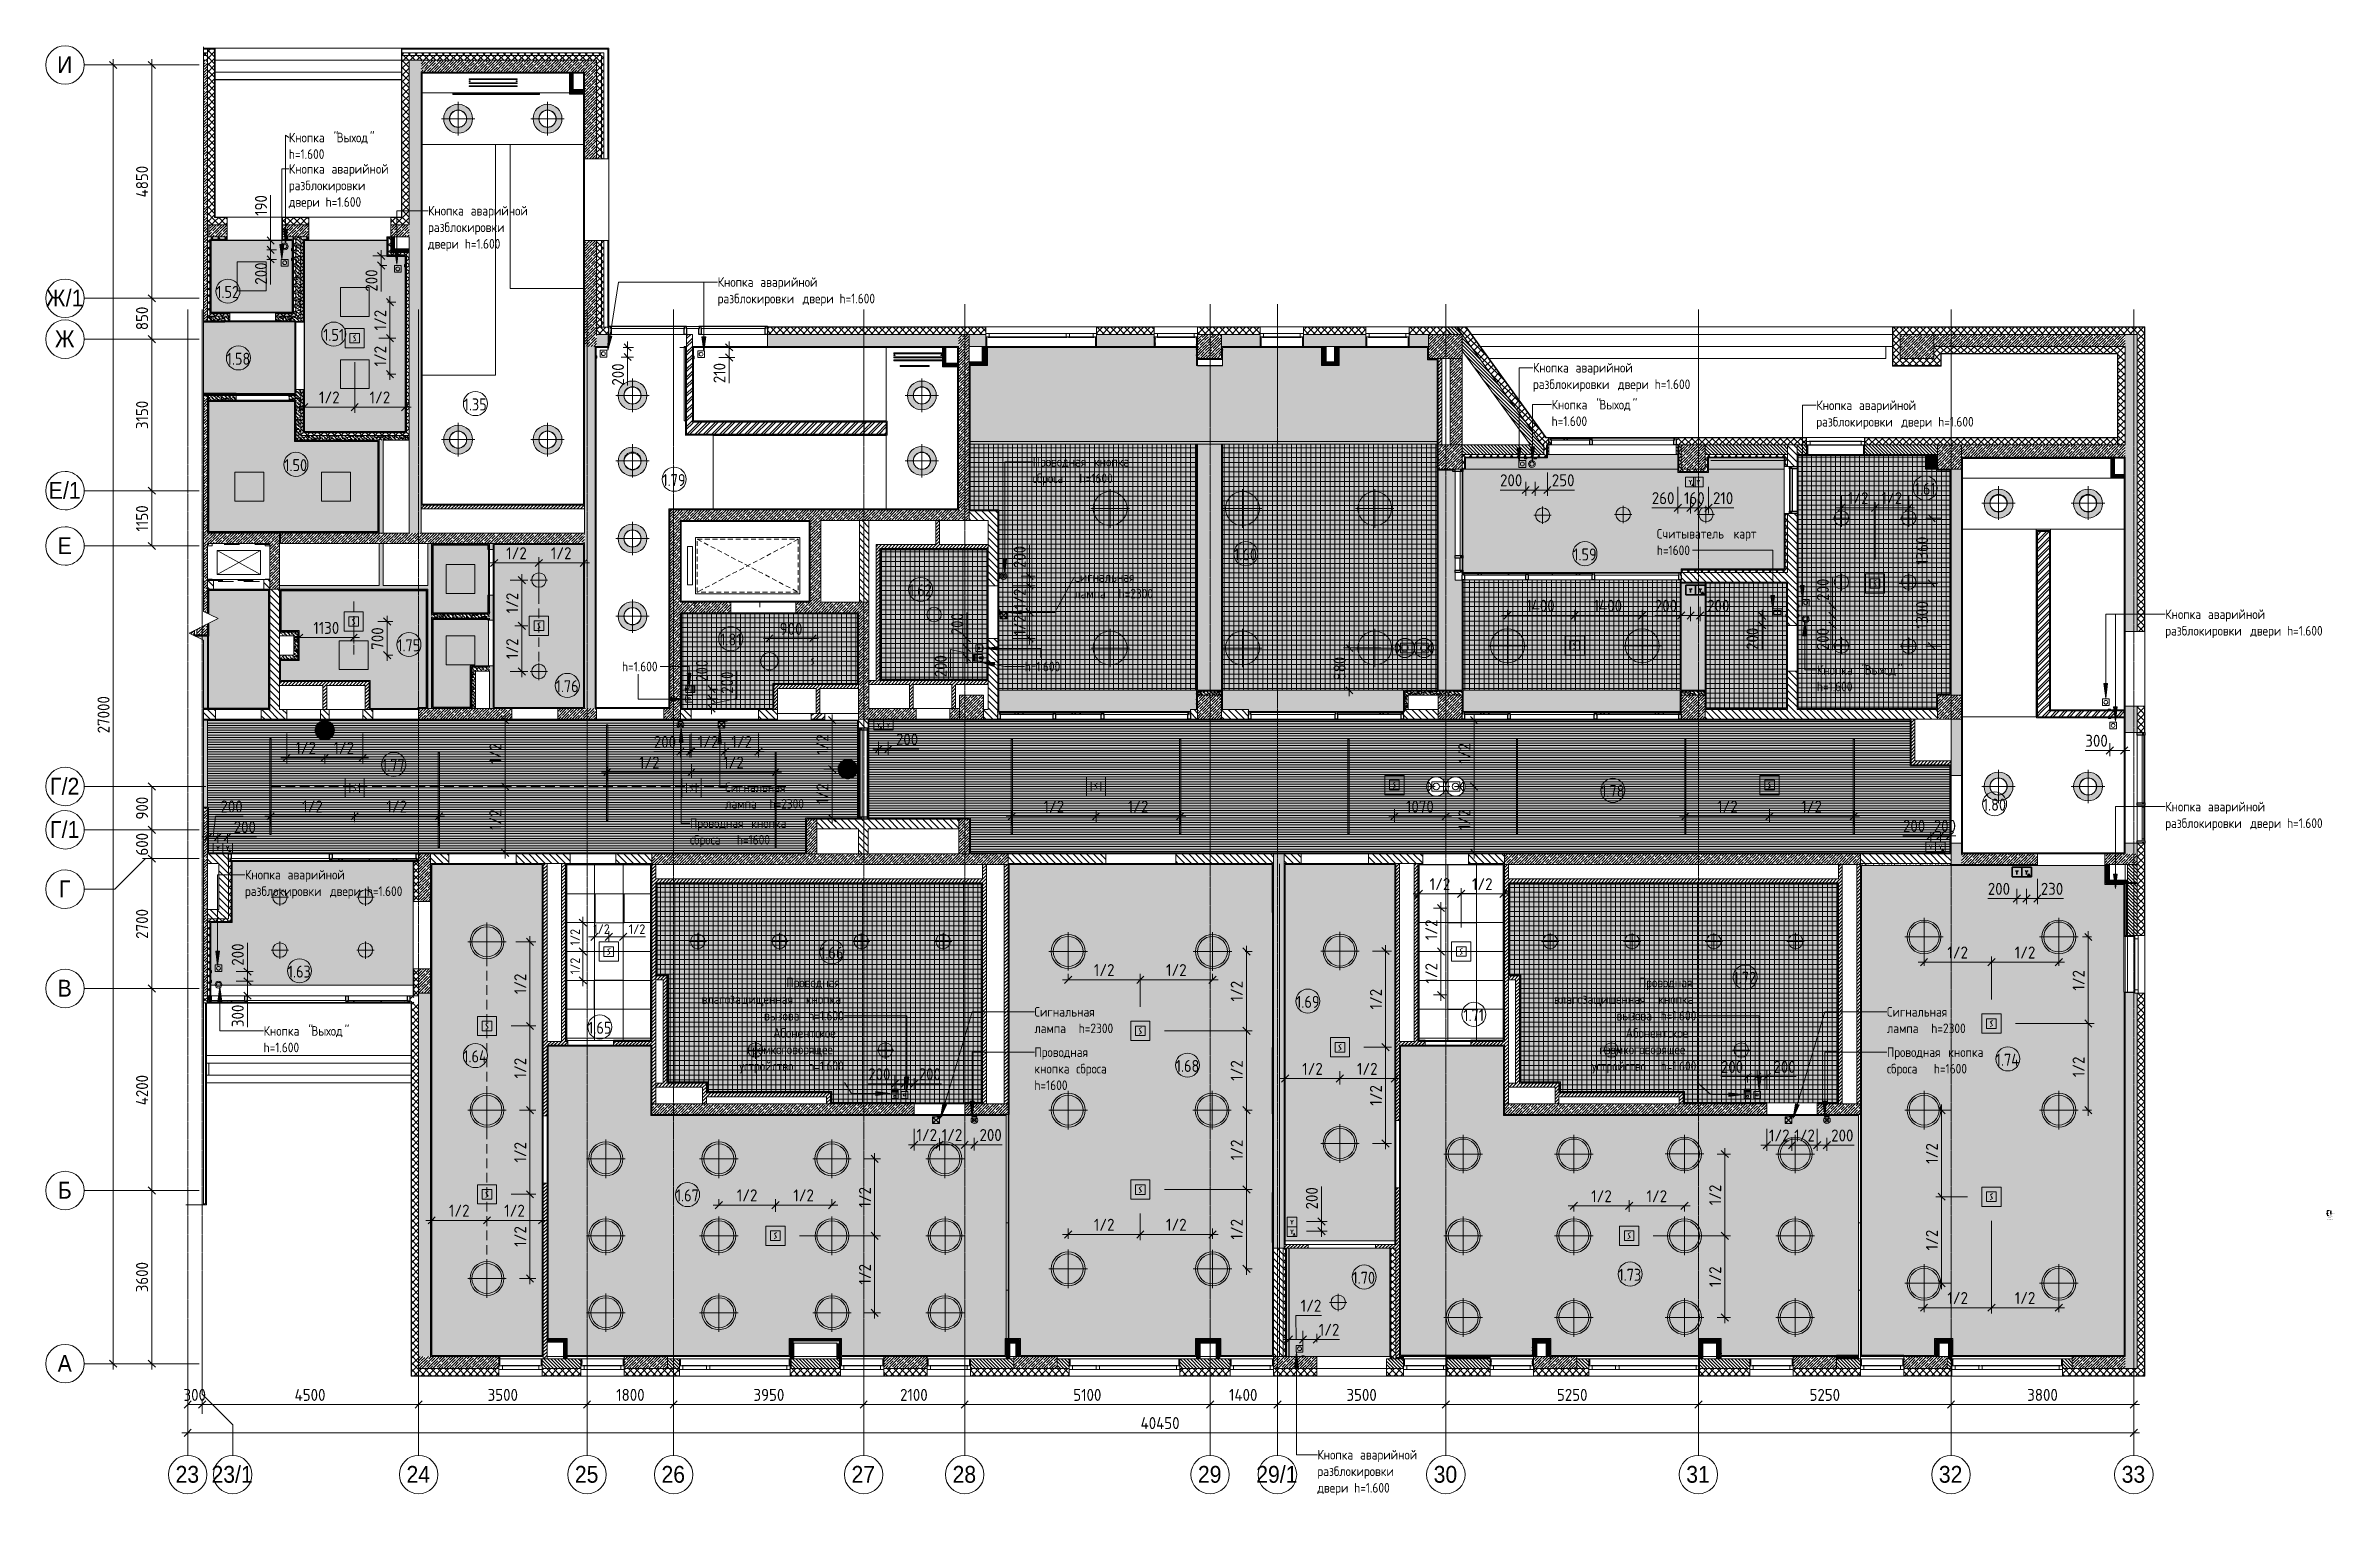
# Model space of a CAD drawing. Header units: millimetres. Extents: x 81610 to 276841, y -8553 to 29000.
# Drawn here: x 81610 to 129175, y -2735 to 27400 of the extents above; entities that cross this region are included whole.
import ezdxf

# ---------------------------------------------------------------- set-up
doc = ezdxf.new("R2010")
doc.units = ezdxf.units.MM
for name, pattern in [('01 Штриховая _4 мм_', [6, 3.5, -2.5]), ('200_ШТРИХ_ш1п0_6_', [160, 100, -60]), ('ADSK_Штрих_ш2 п1', [300, 200, -100]), ('Осевая', [31.75, 6.35, -4.7625, 15.875, -4.7625]), ('Снесенные', [714.375, 476.25, -238.125]), ('Штрих', [635, 317.5, -317.5])]:
    doc.linetypes.add(name, pattern=pattern)
for name, color, linetype, lineweight in [('A-ANNO-DIMS', 7, 'Continuous', 9), ('A-ANNO-DIMS-100', 7, 'Continuous', 9), ('A-ANNO-NOTE', 7, 'Continuous', 9), ('A-AREA-IDEN', 7, 'Continuous', 9), ('A-CLNG-PATT', 7, 'Continuous', 9), ('A-DETL', 7, 'Continuous', 9), ('A-DETL-1', 7, 'Continuous', 35), ('A-DETL-2', 7, 'ADSK_Штрих_ш2 п1', 9), ('A-DETL-3', 7, '01 Штриховая _4 мм_', 9), ('A-DETL-4', 7, 'Continuous', 40), ('A-DETL-5', 7, 'Continuous', 20), ('A-DETL-GENF', 7, 'Continuous', 9), ('A-DETL-GENF-1', 7, '200_ШТРИХ_ш1п0_6_', 9), ('A-GENM', 7, 'Штрих', 9), ('A-GLAZ', 7, 'Continuous', 9), ('A-GLAZ-1', 7, 'Continuous', 13), ('A-GLAZ-CURT', 7, 'Continuous', 9), ('A-GLAZ-CURT-1', 7, 'Continuous', 25), ('A-GLAZ-CWMG', 7, 'Continuous', 9), ('A-GLAZ-CWMG-1', 7, 'Continuous', 25), ('A-WALL', 7, 'Continuous', 9), ('G-ANNO-TEXT', 7, 'Continuous', 9), ('I-WALL', 7, 'Continuous', 9), ('M-EQPM', 7, 'Continuous', 9), ('M-EQPM-1', 7, 'Штрих', 9), ('M-EQPM-2', 7, 'Снесенные', 9), ('Q-SPCQ', 7, 'Continuous', 9), ('Q-SPCQ-2', 7, 'Штрих', 9), ('S-COLS', 7, 'Continuous', 9), ('S-STRS-MBND', 7, 'Continuous', 9), ('Знаки', 7, 'Continuous', 9), ('Оси', 7, 'Continuous', 9), ('Оси-1', 7, 'Continuous', 20), ('Оси-2', 7, 'Осевая', 9)]:
    doc.layers.add(name, color=color, linetype=linetype, lineweight=lineweight)
doc.layers.add('A-ANNO-NOTE-1', color=7, linetype='Continuous', lineweight=9, transparency=1)
doc.layers.add('A-CLNG-PATT-1', color=7, linetype='Continuous', lineweight=9, transparency=1)
for name, color, linetype, lineweight, true_color in [('A-CLNG-1', 7, 'Continuous', 9, 0xeaeaea), ('A-DETL-6', 7, 'Continuous', 9, 0x008040), ('A-WALL-1', 7, 'Continuous', 9, 0x3c3c3c), ('A-WALL-2', 7, 'Continuous', 9, 0x535353), ('A-WALL-FNSH-1', 7, 'Continuous', 9, 0x3c3c3c), ('E-LITE-EQPM-1', 7, 'Continuous', 9, 0xff8080), ('G-ANNO-TEXT-1', 7, 'Continuous', 9, 0x3c3c3c), ('I-WALL-1', 7, 'Continuous', 9, 0x535353), ('Q-SPCQ-1', 7, 'Continuous', 9, 0x004000), ('Q-SPCQ-3', 7, 'Continuous', 9, 0x008040), ('Q-SPCQ-4', 1, 'Continuous', 9, 0xff0000), ('S-COLS-1', 9, 'Continuous', 9, 0x808080), ('S-COLS-2', 7, 'Continuous', 9, 0x3c3c3c)]:
    doc.layers.add(name, color=color, linetype=linetype, lineweight=lineweight, true_color=true_color)
doc.styles.add('Arial', font='arial.ttf', dxfattribs={"width": 0.9, "height": 350})
doc.styles.add('GOST Common', font='GOST_Common.ttf', dxfattribs={"width": 0.9, "height": 250})
doc.styles.add('GOST Common_1', font='GOST_Common.ttf', dxfattribs={"width": 0.9, "height": 200})
doc.styles.add('GOST Common_2', font='GOST_Common.ttf', dxfattribs={"width": 0.9, "height": 3.5})
doc.styles.add('GOST Common_3', font='GOST_Common.ttf', dxfattribs={"width": 0.9, "height": 2.5})
doc.styles.add('ISOCPEUR', font='isocpeur.ttf', dxfattribs={"width": 0.9, "height": 250})
doc.styles.add('ISOCPEUR_1', font='isocpeur.ttf', dxfattribs={"width": 0.9, "height": 200})
doc.dimstyles.new('ISO-2_0_0_9К_Средний_округл2', dxfattribs={"dimscale": 304.8, "dimtxt": 199.196235, "dimasz": 0.492126, "dimexe": 0.393701, "dimexo": 0, "dimgap": 0, "dimtad": 1, "dimdec": 0, "dimrnd": 10, "dimzin": 0, "dimdsep": 46, "dimtxsty": 'ISOCPEUR_1', "dimblk1": 'OBLIQUE', "dimblk2": 'OBLIQUE', "dimsah": 1, "dimcen": 0.09, "dimdle": 0.393701, "dimazin": 0, "dimtfac": 1, "dimtdec": 4, "dimtix": 1, "dimtmove": 0, "dimatfit": 3, "dimfxl": 1, "dimtvp": 1, "dimtolj": 1, "dimtzin": 0, "dimarcsym": 2})
doc.dimstyles.new('ISO-2_0_0_9К_Средний_округл2_1', dxfattribs={"dimscale": 304.8, "dimtxt": 199.196235, "dimasz": 0.492126, "dimexe": 0.393701, "dimexo": 0, "dimgap": 0, "dimtad": 1, "dimdec": 0, "dimrnd": 10, "dimzin": 0, "dimdsep": 46, "dimtxsty": 'ISOCPEUR_1', "dimblk1": 'OBLIQUE', "dimblk2": 'OBLIQUE', "dimsah": 1, "dimcen": 0.09, "dimdle": 0.393701, "dimazin": 0, "dimtfac": 1, "dimtdec": 4, "dimtix": 1, "dimtmove": 1, "dimatfit": 3, "dimfxl": 1, "dimtvp": 1, "dimtolj": 1, "dimtzin": 0, "dimarcsym": 2})
doc.dimstyles.new('ISO-2_5_0_9К_БОЛЬШОЙ', dxfattribs={"dimscale": 304.8, "dimtxt": 248.995294, "dimasz": 0.492126, "dimexe": 0.393701, "dimexo": 0.984252, "dimgap": 0, "dimtad": 1, "dimdec": 0, "dimrnd": 10, "dimzin": 0, "dimdsep": 46, "dimtxsty": 'ISOCPEUR', "dimblk1": 'OBLIQUE', "dimblk2": 'OBLIQUE', "dimsah": 1, "dimcen": 0.09, "dimdle": 0.393701, "dimazin": 0, "dimtfac": 1, "dimtdec": 4, "dimtix": 1, "dimtmove": 0, "dimatfit": 3, "dimfxl": 1, "dimtvp": 1, "dimtolj": 1, "dimtzin": 0, "dimarcsym": 2})
doc.dimstyles.new('ISO-2_5_0_9К_БОЛЬШОЙ_1', dxfattribs={"dimscale": 304.8, "dimtxt": 248.995294, "dimasz": 0.492126, "dimexe": 0.393701, "dimexo": 0.984252, "dimgap": 0, "dimtad": 1, "dimdec": 0, "dimrnd": 10, "dimzin": 0, "dimdsep": 46, "dimtxsty": 'ISOCPEUR', "dimblk1": 'OBLIQUE', "dimblk2": 'OBLIQUE', "dimsah": 1, "dimcen": 0.09, "dimdle": 0.393701, "dimazin": 0, "dimtfac": 1, "dimtdec": 4, "dimtix": 1, "dimtmove": 1, "dimatfit": 3, "dimfxl": 1, "dimtvp": 1, "dimtolj": 1, "dimtzin": 0, "dimarcsym": 2})
pattern_1 = [(135, (0, 0), (-35.35534, -35.35534), [])]
pattern_2 = [(45, (0, 0), (-57.024626, 57.024626), []), (45, (57.025, 0), (-57.024626, 57.024626), [100.806, -20.161, 3.353, -16.808])]
pattern_3 = [(45, (0, 0), (-35.35534, 35.35534), [])]
pattern_4 = [(135, (0, 0), (-70.71068, -70.71068), [])]
pattern_5 = [(45, (0, 0), (-70.71068, 70.71068), []), (135, (0, 0), (-70.71068, -70.71068), [])]
pattern_6 = [(135, (0, 0), (-75.43415, -75.43415), [106.68, -17.78, 3.556, -17.78]), (135, (0, 75.39), (-75.43415, -75.43415), []), (50, (0, 0), (127.52922, -11.15758), [13.335, -146.685]), (355, (0, 0), (-24.66966, 133.74002), [10.668, -117.348]), (100.451, (10.63, -0.93), (102.85973, 122.58178), [11.333, -124.663]), (46.184, (0, 35.56), (189.75516, -29.43036), [20.002, -220.027]), (96.636, (15.81, 33.1), (166.1822, 173.1996), [17, -186.995]), (351.184, (0, 35.56), (166.18393, 173.19757), [16.002, -176.022]), (21, (17.78, 26.67), (106.130265, -71.58603), [13.335, -146.685]), (326, (17.78, 26.67), (43.26188, 128.93175), [10.668, -117.348]), (71.451, (26.62, 20.7), (149.39198, 57.34505), [11.333, -124.663]), (37.5, (0, 0), (2.162228, 59.188357), [3.353, -112.573, 3.353, -115.773, -117.792]), (37.5, (0, 0), (2.162228, 59.188357), [-235.052, 3.353, -114.44]), (7.5, (0, 0), (46.773857, 70.126152), [3.353, -64.567, 3.353, -109.906, -44.894]), (7.5, (0, 0), (46.773857, 70.126152), [-181.178, 3.353, -41.542]), (327.5, (-39.65, 0), (94.913671, -4.010093), [3.353, -41.097, 3.353, -135.331, -184.023]), (327.5, (-39.65, 0), (94.913671, -4.010093), [-183.134, 3.353, -180.67]), (317.5, (-57.43, 0), (103.69057, 17.79882), [3.353, -54.432, 3.353, -88.748, -130.683]), (317.5, (-57.43, 0), (103.69057, 17.79882), [-149.885, 3.353, -127.33])]
pattern_7 = [(45, (0, 0), (-85.53659, 85.53659), []), (45, (57.02, 0), (-85.53659, 85.53659), [])]
pattern_8 = [(45, (-121180, -18850), (-57.024626, 57.024626), []), (45, (-121122.975, -18850), (-57.024626, 57.024626), [100.806, -20.161, 3.353, -16.808])]
pattern_9 = [(0, (0, 0), (121.92, 30.48), [10.058, -81.382, 10.058, -81.382, -487.68]), (0, (0, 0), (121.92, 30.48), [-182.88, 10.058, -172.822, 10.058, -81.382, -213.36]), (0, (0, 0), (121.92, 30.48), [-457.2, 10.058, -50.902, 10.058, -142.342]), (120, (45.72, 15.24), (-87.356454, 90.345817), [10.058, -81.382, 10.058, -81.382, -487.68]), (120, (45.72, 15.24), (-87.356454, 90.345817), [-182.88, 10.058, -172.822, 10.058, -81.382, -213.36]), (120, (45.72, 15.24), (-87.356454, 90.345817), [-457.2, 10.058, -50.902, 10.058, -142.342]), (240, (60.96, 76.2), (-34.563546, -120.825817), [10.058, -81.382, 10.058, -81.382, -487.68]), (240, (60.96, 76.2), (-34.563546, -120.825817), [-182.88, 10.058, -172.822, 10.058, -81.382, -213.36]), (240, (60.96, 76.2), (-34.563546, -120.825817), [-457.2, 10.058, -50.902, 10.058, -142.342])]
pattern_10 = [(45, (0, 0), (-106.06602, 106.06602), []), (135, (0, 0), (-106.06602, -106.06602), [])]

msp = doc.modelspace()

# ---------------------------------------------------------------- texts
at = {"layer": 'A-AREA-IDEN', "char_height": 250, "attachment_point": 1, "style": 'GOST Common'}
for s, insert, width in [('1.52', (85154, 22406.4), 606.076), ('1.51', (87376.8, 21514), 548.354), ('1.58', (85371.8, 21017.5), 606.076), ('1.35', (90297.5, 20068.5), 606.076), ('1.50', (86567.9, 18805.8), 606.076), ('1.79', (94428.4, 18495.4), 606.076), ('1.61', (120455.1, 18313.6), 548.354), ('1.60', (106310.8, 16948.7), 606.076), ('1.59', (113359.8, 16948.7), 606.076), ('1.62', (99551.9, 16204.9), 606.076), ('1.75', (88916.8, 15059.4), 606.076), ('1.81', (95629.1, 15180.5), 548.354), ('1.76', (92208.4, 14210.2), 606.076), ('1.77', (88599.6, 12568), 606.076), ('1.78', (113940.3, 12028.2), 606.076), ('1.80', (121873.9, 11746.8), 606.076), ('1.66', (97706.8, 8669.2), 606.076), ('1.63', (86642.3, 8276.4), 606.076), ('1.72', (116690.4, 8146.7), 606.076), ('1.69', (107600.3, 7646.7), 606.076), ('1.71', (111074.7, 7371.1), 548.354), ('1.65', (92884.7, 7108), 606.076), ('1.64', (90288.5, 6513.3), 627.721), ('1.68', (105098.2, 6314.8), 606.076), ('1.74', (122141.3, 6444.3), 627.721), ('1.67', (94707.8, 3623.4), 606.076), ('1.70', (108771, 1910.8), 606.076), ('1.73', (114299.7, 1972.8), 606.076)]:
    msp.add_mtext(s, dxfattribs=dict(at, insert=insert, width=width))
at = {"layer": 'G-ANNO-TEXT', "attachment_point": 1}
for s, insert, char_height, width, style in [('\\LУсловные', (129026.5, 3189.7), 3.5, 22.151, 'GOST Common_2'), ('\\LПримечания', (129026.5, 3081.4), 3.5, 28.428, 'GOST Common_2'), ('01', (129029.5, 3176.5), 2.5, 3.319, 'GOST Common_3'), ('1.', (129030, 3074.5), 2.5, 5.412, 'GOST Common_3'), ('2.', (129030, 3070.3), 2.5, 5.412, 'GOST Common_3'), ('3.', (129030, 3066.1), 2.5, 5.412, 'GOST Common_3'), ('4.', (129030, 3049.1), 2.5, 5.412, 'GOST Common_3'), ('5.', (129030, 3040.7), 2.5, 5.412, 'GOST Common_3'), ('6.', (129030, 3036.4), 2.5, 5.412, 'GOST Common_3'), ('7.', (129030, 3023.7), 2.5, 5.412, 'GOST Common_3'), ('8.', (129030, 3015.3), 2.5, 5.412, 'GOST Common_3'), ('таким', (129034.5, 3061.8), 2.5, 10.678, 'GOST Common_3'), ('соответствующих', (129034.5, 3032.2), 2.5, 31.386, 'GOST Common_3'), ('оборудования', (129034.5, 3028), 2.5, 23.594, 'GOST Common_3'), ('Окончательная', (129034.5, 3023.7), 2.5, 26.48, 'GOST Common_3'), ('требованиями', (129034.5, 3006.8), 2.5, 24.315, 'GOST Common_3'), ('ограничениями', (129034.5, 3002.6), 2.5, 25.758, 'GOST Common_3'), ('За', (129034.5, 3074.5), 2.5, 4.257, 'GOST Common_3'), ('Все', (129034.5, 3070.3), 2.5, 5.844, 'GOST Common_3'), ('переризали', (129034.5, 3057.6), 2.5, 19.553, 'GOST Common_3'), ('необходимо', (129034.5, 3053.4), 2.5, 19.697, 'GOST Common_3'), ('Все', (129034.5, 3049.1), 2.5, 5.844, 'GOST Common_3'), ('проекта', (129034.5, 3044.9), 2.5, 14.358, 'GOST Common_3'), ('Все', (129034.5, 3040.7), 2.5, 5.844, 'GOST Common_3'), ('приборов', (129034.5, 3019.5), 2.5, 15.585, 'GOST Common_3'), ('Места', (129034.5, 3015.3), 2.5, 10.678, 'GOST Common_3'), ('работ', (129034.5, 3011), 2.5, 10.462, 'GOST Common_3'), ('При', (129034.5, 3066.1), 2.5, 6.061, 'GOST Common_3'), ('Привязки', (129034.5, 3036.4), 2.5, 15.657, 'GOST Common_3'), ('\\fGOST Common|b0|i0|c204|p34|;\\W.9; ', (129039.3, 3070.3), 2.5, 0.938, 'GOST Common_3'), ('\\fGOST Common|b0|i0|c204|p34|;\\W.9; ', (129039.3, 3049.1), 2.5, 0.938, 'GOST Common_3'), ('\\fGOST Common|b0|i0|c204|p34|;\\W.9; ', (129039.3, 3040.7), 2.5, 0.938, 'GOST Common_3'), ('\\fGOST Common|b0|i0|c204|p34|;\\W.9; ', (129039.5, 3066.1), 2.5, 0.938, 'GOST Common_3'), ('отметку', (129039.6, 3074.5), 2.5, 14.863, 'GOST Common_3'), ('люки', (129040.1, 3070.3), 2.5, 8.225, 'GOST Common_3'), ('объёмы', (129040.1, 3040.7), 2.5, 12.482, 'GOST Common_3'), ('видимое', (129040.1, 3049.1), 2.5, 13.853, 'GOST Common_3'), ('монтаже', (129040.3, 3066.1), 2.5, 15.08, 'GOST Common_3'), ('\\fGOST Common|b0|i0|c204|p34|;\\W.9; ', (129043, 3161.7), 2.5, 0.938, 'GOST Common_3'), ('Устройство', (129043, 3131.7), 2.5, 20.13, 'GOST Common_3'), ('двери', (129043, 3096.2), 2.5, 9.741, 'GOST Common_3'), ('\\fGOST Common|b0|i0|c204|p34|;\\W.9;"', (129043, 3100.4), 2.5, 1.659, 'GOST Common_3'), ('\\fGOST Common|b0|i0|c204|p34|;\\W.9; ', (129043.1, 3011), 2.5, 0.938, 'GOST Common_3'), ('Номер', (129043, 3176.5), 2.5, 10.173, 'GOST Common_3'), ('Камера', (129043, 3166), 2.5, 12.554, 'GOST Common_3'), ('Извещатель', (129043, 3154.8), 2.5, 21.068, 'GOST Common_3'), ('Ручной', (129043, 3143.6), 2.5, 11.905, 'GOST Common_3'), ('Громкоговоритель', (129043, 3121.1), 2.5, 31.891, 'GOST Common_3'), ('Кнопка', (129043, 3111), 2.5, 12.122, 'GOST Common_3'), ('\\fGOST Common|b0|i0|c204|p34|;\\W.9; ', (129043.3, 3061.8), 2.5, 0.938, 'GOST Common_3'), ('\\fGOST Common|b0|i0|c204|p34|;\\W.9; ', (129043.3, 3015.3), 2.5, 0.938, 'GOST Common_3'), ('\\fGOST Common|b0|i0|c204|p34|;\\W.9;с', (129043.9, 3011), 2.5, 1.659, 'GOST Common_3'), ('образом', (129044.1, 3061.8), 2.5, 13.925, 'GOST Common_3'), ('размещения', (129044.1, 3015.3), 2.5, 20.563, 'GOST Common_3'), ('Кнопка', (129044.3, 3100.4), 2.5, 12.122, 'GOST Common_3'), ('\\L\\fGOST Common|b0|i0|c204|p34|;\\W.9;\\L ', (129044.8, 3189.7), 3.5, 1.299, 'GOST Common_2'), ('\\fGOST Common|b0|i0|c204|p34|;\\W.9; ', (129045.3, 3011), 2.5, 0.938, 'GOST Common_3'), ('\\Lобозначения', (129045.8, 3189.7), 3.5, 30.159, 'GOST Common_2'), ('учётом', (129046.1, 3011), 2.5, 12.41, 'GOST Common_3'), ('\\fGOST Common|b0|i0|c204|p34|;\\W.9;;', (129046.3, 3044.9), 2.5, 0.938, 'GOST Common_3'), ('\\fGOST Common|b0|i0|c204|p34|;\\W.9; ', (129046.9, 3070.3), 2.5, 0.938, 'GOST Common_3'), ('\\fGOST Common|b0|i0|c204|p34|;\\W.9; ', (129047.4, 3036.4), 2.5, 0.938, 'GOST Common_3'), ('\\fGOST Common|b0|i0|c204|p34|;\\W.9;.', (129047.4, 3019.5), 2.5, 0.794, 'GOST Common_3'), ('принять', (129047.7, 3070.3), 2.5, 14.142, 'GOST Common_3'), ('Осевая', (129047.9, 3089.5), 2.5, 11.833, 'GOST Common_3'), ('инженерного', (129048.2, 3036.4), 2.5, 21.934, 'GOST Common_3'), ('\\fGOST Common|b0|i0|c204|p34|;\\W.9; ', (129050.4, 3040.7), 2.5, 0.938, 'GOST Common_3'), ('\\fGOST Common|b0|i0|c204|p34|;\\W.9; ', (129050.6, 3057.6), 2.5, 0.938, 'GOST Common_3'), ('\\fGOST Common|b0|i0|c204|p34|;\\W.9; ', (129050.8, 3053.4), 2.5, 0.938, 'GOST Common_3'), ('\\fGOST Common|b0|i0|c204|p34|;\\W.9;"', (129051, 3096.2), 2.5, 1.659, 'GOST Common_3'), ('даны', (129051.2, 3040.7), 2.5, 8.225, 'GOST Common_3'), ('\\fGOST Common|b0|i0|c204|p34|;\\W.9; ', (129051.4, 3176.5), 2.5, 0.938, 'GOST Common_3'), ('основной', (129051.4, 3057.6), 2.5, 15.296, 'GOST Common_3'), ('\\fGOST Common|b0|i0|c204|p34|;\\W.9; ', (129051.5, 3049.1), 2.5, 0.938, 'GOST Common_3'), ('сделать', (129051.5, 3053.4), 2.5, 14.07, 'GOST Common_3'), ('помещения', (129052.1, 3176.5), 2.5, 18.543, 'GOST Common_3'), ('оборудование', (129052.3, 3049.1), 2.5, 23.594, 'GOST Common_3'), ('\\fGOST Common|b0|i0|c204|p34|;\\W.9; ', (129052.7, 3066.1), 2.5, 0.938, 'GOST Common_3'), ('\\fGOST Common|b0|i0|c204|p34|;\\W.9; ', (129052.8, 3143.6), 2.5, 0.938, 'GOST Common_3'), ('\\fGOST Common|b0|i0|c204|p34|;\\W.9; ', (129053.3, 3166), 2.5, 0.938, 'GOST Common_3'), (' ±0.000 ', (129051.8, 3074.5), 2.5, 12.41, 'GOST Common_3'), ('подвесного', (129053.5, 3066.1), 2.5, 19.192, 'GOST Common_3'), ('пожарный', (129053.6, 3143.6), 2.5, 16.523, 'GOST Common_3'), (', ', (129054, 3028), 2.5, 1.876, 'GOST Common_3'), ('видеонаблюдения', (129054.1, 3166), 2.5, 29.871, 'GOST Common_3'), ('\\fGOST Common|b0|i0|c204|p34|;\\W.9; ', (129054.3, 3100.4), 2.5, 0.938, 'GOST Common_3'), (' "', (129053, 3111), 2.5, 2.597, 'GOST Common_3'), ('\\fGOST Common|b0|i0|c204|p34|;\\W.9; ', (129054.6, 3006.8), 2.5, 0.938, 'GOST Common_3'), ('Выход', (129055.1, 3111), 2.5, 10.246, 'GOST Common_3'), ('аварийной', (129055.1, 3100.4), 2.5, 17.966, 'GOST Common_3'), ('\\fGOST Common|b0|i0|c204|p34|;\\W.9;и', (129055.3, 3006.8), 2.5, 1.948, 'GOST Common_3'), ('согласно', (129055.5, 3028), 2.5, 15.224, 'GOST Common_3'), (',  ', (129055.6, 3061.8), 2.5, 2.814, 'GOST Common_3'), ('\\fGOST Common|b0|i0|c204|p34|;\\W.9; ', (129055.8, 3002.6), 2.5, 0.938, 'GOST Common_3'), ('\\fGOST Common|b0|i0|c204|p34|;\\W.9; ', (129056.3, 3023.7), 2.5, 0.938, 'GOST Common_3'), ('\\fGOST Common|b0|i0|c204|p34|;\\W.9; ', (129056.3, 3011), 2.5, 0.938, 'GOST Common_3'), ('нормативных', (129056.5, 3002.6), 2.5, 22.584, 'GOST Common_3'), ('\\fGOST Common|b0|i0|c204|p34|;\\W.9; ', (129056.9, 3006.8), 2.5, 0.938, 'GOST Common_3'), ('спецификация', (129057.1, 3023.7), 2.5, 24.243, 'GOST Common_3'), ('\\fGOST Common|b0|i0|c204|p34|;\\W.9;и', (129057.1, 3011), 2.5, 1.948, 'GOST Common_3'), ('\\fGOST Common|b0|i0|c204|p34|;\\W.9; ', (129057.7, 3089.5), 2.5, 0.938, 'GOST Common_3'), ('ограничениями', (129057.7, 3006.8), 2.5, 25.758, 'GOST Common_3'), ('чтобы', (129057.9, 3061.8), 2.5, 10.462, 'GOST Common_3'), ('\\fGOST Common|b0|i0|c204|p34|;\\W.9; ', (129058, 3040.7), 2.5, 0.938, 'GOST Common_3'), ('линия', (129058.5, 3089.5), 2.5, 9.741, 'GOST Common_3'), ('\\fGOST Common|b0|i0|c204|p34|;\\W.9; ', (129058.7, 3011), 2.5, 0.938, 'GOST Common_3'), ('без', (129058.7, 3040.7), 2.5, 5.7, 'GOST Common_3'), ('\\fGOST Common|b0|i0|c204|p34|;\\W.9; ', (129059.3, 3070.3), 2.5, 0.938, 'GOST Common_3'), ('\\fGOST Common|b0|i0|c204|p34|;\\W.9; ', (129059.6, 3131.7), 2.5, 0.938, 'GOST Common_3'), ('\\fGOST Common|b0|i0|c204|p34|;\\W.9;в', (129059.4, 3011), 2.5, 1.948, 'GOST Common_3'), ('скрытого', (129060.1, 3070.3), 2.5, 16.018, 'GOST Common_3'), ('\\fGOST Common|b0|i0|c204|p34|;\\W.9; ', (129060.3, 3154.8), 2.5, 0.938, 'GOST Common_3'), ('дистанционного', (129060.3, 3131.7), 2.5, 27.923, 'GOST Common_3'), ('\\fGOST Common|b0|i0|c204|p34|;\\W.9; ', (129060.4, 3032.2), 2.5, 0.938, 'GOST Common_3'), ('\\fGOST Common|b0|i0|c204|p34|;\\W.9; ', (129061.1, 3015.3), 2.5, 0.938, 'GOST Common_3'), ('\\fGOST Common|b0|i0|c204|p34|;\\W.9; ', (129061.1, 3011), 2.5, 0.938, 'GOST Common_3'), ('пожарный', (129061.1, 3154.8), 2.5, 16.523, 'GOST Common_3'), ('инженерных', (129061.2, 3032.2), 2.5, 20.203, 'GOST Common_3'), ('оборудования', (129061.8, 3015.3), 2.5, 23.594, 'GOST Common_3'), ('соответствии', (129061.8, 3011), 2.5, 24.315, 'GOST Common_3'), ('принята', (129062.1, 3074.5), 2.5, 14.358, 'GOST Common_3'), ('\\fGOST Common|b0|i0|c204|p34|;\\W.9; ', (129063.1, 3053.4), 2.5, 0.938, 'GOST Common_3'), ('\\fGOST Common|b0|i0|c204|p34|;\\W.9; ', (129063.4, 3040.7), 2.5, 0.938, 'GOST Common_3'), ('\\fGOST Common|b0|i0|c204|p34|;\\W.9;"', (129063.6, 3111), 2.5, 1.659, 'GOST Common_3'), ('\\fGOST Common|b0|i0|c204|p34|;\\W.9; ', (129064, 3057.6), 2.5, 0.938, 'GOST Common_3'), ('заранее', (129063.9, 3053.4), 2.5, 13.925, 'GOST Common_3'), ('учёта', (129064.2, 3040.7), 2.5, 10.462, 'GOST Common_3'), ('профиль', (129064.8, 3057.6), 2.5, 14.142, 'GOST Common_3'), ('\\fGOST Common|b0|i0|c204|p34|;\\W.9; ', (129066.3, 3036.4), 2.5, 0.938, 'GOST Common_3'), ('\\fGOST Common|b0|i0|c204|p34|;\\W.9; ', (129066.5, 3061.8), 2.5, 0.938, 'GOST Common_3'), ('\\fGOST Common|b0|i0|c204|p34|;\\W.9; ', (129067.2, 3143.6), 2.5, 0.938, 'GOST Common_3'), ('оборудования', (129067.1, 3036.4), 2.5, 23.594, 'GOST Common_3'), ('встраиваемые', (129067.3, 3061.8), 2.5, 24.459, 'GOST Common_3'), ('\\fGOST Common|b0|i0|c204|p34|;\\W.9; ', (129068.1, 3028), 2.5, 0.938, 'GOST Common_3'), ('извещатель', (129068, 3143.6), 2.5, 20.852, 'GOST Common_3'), ('действующих', (129068.9, 3028), 2.5, 22.872, 'GOST Common_3'), ('\\fGOST Common|b0|i0|c204|p34|;\\W.9; ', (129069.3, 3121.1), 2.5, 0.938, 'GOST Common_3'), ('\\fGOST Common|b0|i0|c204|p34|;\\W.9; ', (129069.3, 3066.1), 2.5, 0.938, 'GOST Common_3'), ('\\fGOST Common|b0|i0|c204|p34|;\\W.9; ', (129069.9, 3100.4), 2.5, 0.938, 'GOST Common_3'), ('потолочный', (129070, 3121.1), 2.5, 20.203, 'GOST Common_3'), ('каркаса', (129070.1, 3066.1), 2.5, 13.997, 'GOST Common_3'), ('разблокировки', (129070.7, 3100.4), 2.5, 25.397, 'GOST Common_3'), ('\\fGOST Common|b0|i0|c204|p34|;\\W.9; ', (129071.8, 3049.1), 2.5, 0.938, 'GOST Common_3'), ('на', (129072.5, 3049.1), 2.5, 4.113, 'GOST Common_3'), ('\\fGOST Common|b0|i0|c204|p34|;\\W.9; ', (129072.8, 3040.7), 2.5, 0.938, 'GOST Common_3'), ('\\fGOST Common|b0|i0|c204|p34|;\\W.9; ', (129073.3, 3070.3), 2.5, 0.938, 'GOST Common_3'), ('строительных', (129073.6, 3040.7), 2.5, 24.315, 'GOST Common_3'), ('\\fGOST Common|b0|i0|c204|p34|;\\W.9; ', (129073.9, 3074.5), 2.5, 0.938, 'GOST Common_3'), ('монтажа', (129074.1, 3070.3), 2.5, 15.296, 'GOST Common_3'), ('отметка', (129074.7, 3074.5), 2.5, 15.08, 'GOST Common_3'), ('\\fGOST Common|b0|i0|c204|p34|;\\W.9; ', (129075.2, 3002.6), 2.5, 0.938, 'GOST Common_3'), ('\\fGOST Common|b0|i0|c204|p34|;\\W.9; ', (129075.4, 3053.4), 2.5, 0.938, 'GOST Common_3'), ('\\fGOST Common|b0|i0|c204|p34|;\\W.9; ', (129075.9, 3049.1), 2.5, 0.938, 'GOST Common_3'), ('документов', (129075.9, 3002.6), 2.5, 20.203, 'GOST Common_3'), ('усиление', (129076.2, 3053.4), 2.5, 15.296, 'GOST Common_3'), ('дымовой', (129076.3, 3154.8), 2.5, 14.07, 'GOST Common_3'), (', ', (129076.5, 3057.6), 2.5, 1.876, 'GOST Common_3'), ('потолке', (129076.7, 3049.1), 2.5, 14.142, 'GOST Common_3'), ('\\fGOST Common|b0|i0|c204|p34|;\\W.9; ', (129077.1, 3023.7), 2.5, 0.938, 'GOST Common_3'), ('\\fGOST Common|b0|i0|c204|p34|;\\W.9; ', (129077.8, 3032.2), 2.5, 0.938, 'GOST Common_3'), ('светильников', (129077.9, 3023.7), 2.5, 23.594, 'GOST Common_3'), ('\\fGOST Common|b0|i0|c204|p34|;\\W.9;в', (129078, 3057.6), 2.5, 1.948, 'GOST Common_3'), ('систем', (129078.6, 3032.2), 2.5, 11.833, 'GOST Common_3'), ('\\fGOST Common|b0|i0|c204|p34|;\\W.9; ', (129079, 3006.8), 2.5, 0.938, 'GOST Common_3'), ('\\fGOST Common|b0|i0|c204|p34|;\\W.9; ', (129079.6, 3057.6), 2.5, 0.938, 'GOST Common_3'), ('оборудования', (129079.7, 3006.8), 2.5, 23.594, 'GOST Common_3'), ('случае', (129080.4, 3057.6), 2.5, 11.616, 'GOST Common_3'), ('\\fGOST Common|b0|i0|c204|p34|;\\W.9; ', (129081.3, 3015.3), 2.5, 0.938, 'GOST Common_3'), ('\\fGOST Common|b0|i0|c204|p34|;\\W.9; ', (129081.7, 3066.1), 2.5, 0.938, 'GOST Common_3'), ('\\fGOST Common|b0|i0|c204|p34|;\\W.9; ', (129081.9, 3011), 2.5, 0.938, 'GOST Common_3'), ('ПС', (129082.1, 3015.3), 2.5, 4.113, 'GOST Common_3'), ('для', (129082.4, 3066.1), 2.5, 5.844, 'GOST Common_3'), ('\\fGOST Common|b0|i0|c204|p34|;\\W.9;с', (129082.7, 3011), 2.5, 1.659, 'GOST Common_3'), ('\\fGOST Common|b0|i0|c204|p34|;\\W.9; ', (129083.4, 3131.7), 2.5, 0.938, 'GOST Common_3'), ('спуска', (129084.2, 3131.7), 2.5, 11.328, 'GOST Common_3'), (': ', (129084, 3011), 2.5, 1.732, 'GOST Common_3'), ('\\fGOST Common|b0|i0|c204|p34|;\\W.9; ', (129085.2, 3143.6), 2.5, 0.938, 'GOST Common_3'), ('\\fGOST Common|b0|i0|c204|p34|;\\W.9; ', (129085.5, 3015.3), 2.5, 0.938, 'GOST Common_3'), ('текущими', (129085.5, 3011), 2.5, 17.1, 'GOST Common_3'), ('\\fGOST Common|b0|i0|c204|p34|;\\W.9;и', (129086.2, 3015.3), 2.5, 1.948, 'GOST Common_3'), ('\\fGOST Common|b0|i0|c204|p34|;\\W.9; ', (129086.5, 3036.4), 2.5, 0.938, 'GOST Common_3'), ('\\fGOST Common|b0|i0|c204|p34|;\\W.9; ', (129086.7, 3070.3), 2.5, 0.938, 'GOST Common_3'), ('\\fGOST Common|b0|i0|c204|p34|;\\W.9; ', (129087.1, 3074.5), 2.5, 0.938, 'GOST Common_3'), ('\\fGOST Common|b0|i0|c204|p34|;\\W.9; ', (129087.2, 3066.1), 2.5, 0.938, 'GOST Common_3'), ('даны', (129087.3, 3036.4), 2.5, 8.225, 'GOST Common_3'), ('\\fGOST Common|b0|i0|c204|p34|;\\W.9; ', (129087.5, 3061.8), 2.5, 0.938, 'GOST Common_3'), ('производства', (129087.5, 3070.3), 2.5, 23.666, 'GOST Common_3'), ('\\fGOST Common|b0|i0|c204|p34|;\\W.9; ', (129087.7, 3028), 2.5, 0.938, 'GOST Common_3'), ('\\fGOST Common|b0|i0|c204|p34|;\\W.9; ', (129087.8, 3015.3), 2.5, 0.938, 'GOST Common_3'), ('уровня', (129087.9, 3074.5), 2.5, 11.689, 'GOST Common_3'), ('гипсокартонного', (129088, 3066.1), 2.5, 29.654, 'GOST Common_3'), ('светильники', (129088.3, 3061.8), 2.5, 21.646, 'GOST Common_3'), ('\\fGOST Common|b0|i0|c204|p34|;\\W.9; ', (129088.4, 3049.1), 2.5, 0.938, 'GOST Common_3'), ('\\fGOST Common|b0|i0|c204|p34|;\\W.9; ', (129088.4, 3032.2), 2.5, 0.938, 'GOST Common_3'), ('нормативных', (129088.5, 3028), 2.5, 22.584, 'GOST Common_3'), ('\\fGOST Common|b0|i0|c204|p34|;\\W.9; ', (129088.8, 3053.4), 2.5, 0.938, 'GOST Common_3'), ('СОУЭ', (129088.6, 3015.3), 2.5, 8.514, 'GOST Common_3'), ('согласовывают', (129089.2, 3032.2), 2.5, 26.335, 'GOST Common_3'), ('необходимо', (129089.2, 3049.1), 2.5, 19.697, 'GOST Common_3'), ('участка', (129089.6, 3053.4), 2.5, 14.286, 'GOST Common_3'), ('\\fGOST Common|b0|i0|c204|p34|;\\W.9; ', (129090, 3057.6), 2.5, 0.938, 'GOST Common_3'), ('если', (129090.8, 3057.6), 2.5, 7.504, 'GOST Common_3'), ('\\fGOST Common|b0|i0|c204|p34|;\\W.9; ', (129091.7, 3100.4), 2.5, 0.938, 'GOST Common_3'), ('\\fGOST Common|b0|i0|c204|p34|;\\W.9; ', (129093.7, 3040.7), 2.5, 0.938, 'GOST Common_3'), ('\\fGOST Common|b0|i0|c204|p34|;\\W.9; ', (129094.1, 3036.4), 2.5, 0.938, 'GOST Common_3'), ('расходов', (129094.4, 3040.7), 2.5, 15.513, 'GOST Common_3'), ('условно', (129094.9, 3036.4), 2.5, 13.348, 'GOST Common_3'), ('\\fGOST Common|b0|i0|c204|p34|;\\W.9; ', (129095.6, 3015.3), 2.5, 0.938, 'GOST Common_3'), ('уточняются', (129096.4, 3015.3), 2.5, 20.635, 'GOST Common_3'), ('\\fGOST Common|b0|i0|c204|p34|;\\W.9; ', (129096.9, 3057.6), 2.5, 0.938, 'GOST Common_3'), ('\\fGOST Common|b0|i0|c204|p34|;\\W.9; ', (129097.4, 3023.7), 2.5, 0.938, 'GOST Common_3'), ('\\fGOST Common|b0|i0|c204|p34|;\\W.9; ', (129097.5, 3074.5), 2.5, 0.938, 'GOST Common_3'), ('нет', (129097.7, 3057.6), 2.5, 6.349, 'GOST Common_3'), ('выпускается', (129098.1, 3023.7), 2.5, 21.79, 'GOST Common_3'), ('чистого', (129098.3, 3074.5), 2.5, 13.853, 'GOST Common_3'), (', ', (129099.2, 3006.8), 2.5, 1.876, 'GOST Common_3'), ('\\fGOST Common|b0|i0|c204|p34|;\\W.9; ', (129099.6, 3011), 2.5, 0.938, 'GOST Common_3'), ('проектными', (129100.3, 3011), 2.5, 20.419, 'GOST Common_3'), ('изделий', (129100.8, 3006.8), 2.5, 13.492, 'GOST Common_3'), ('\\fGOST Common|b0|i0|c204|p34|;\\W.9; ', (129101.4, 3053.4), 2.5, 0.938, 'GOST Common_3'), ('для', (129102.1, 3053.4), 2.5, 5.844, 'GOST Common_3'), ('\\fGOST Common|b0|i0|c204|p34|;\\W.9; ', (129103, 3057.6), 2.5, 0.938, 'GOST Common_3'), ('возможности', (129103.7, 3057.6), 2.5, 22.223, 'GOST Common_3'), ('\\fGOST Common|b0|i0|c204|p34|;\\W.9; ', (129105.4, 3049.1), 2.5, 0.938, 'GOST Common_3'), ('\\fGOST Common|b0|i0|c204|p34|;\\W.9; ', (129106.1, 3061.8), 2.5, 0.938, 'GOST Common_3'), ('. ', (129105.9, 3036.4), 2.5, 1.732, 'GOST Common_3'), ('согласовать', (129106.2, 3049.1), 2.5, 21.79, 'GOST Common_3'), ('\\fGOST Common|b0|i0|c204|p34|;\\W.9; ', (129107, 3053.4), 2.5, 0.938, 'GOST Common_3'), ('\\fGOST Common|b0|i0|c204|p34|;\\W.9;и', (129106.9, 3061.8), 2.5, 1.948, 'GOST Common_3'), ('\\fGOST Common|b0|i0|c204|p34|;\\W.9; ', (129107.1, 3028), 2.5, 0.938, 'GOST Common_3'), ('\\fGOST Common|b0|i0|c204|p34|;\\W.9;;', (129107, 3070.3), 2.5, 0.938, 'GOST Common_3'), ('\\fGOST Common|b0|i0|c204|p34|;\\W.9;;', (129107.2, 3040.7), 2.5, 0.938, 'GOST Common_3'), ('Перед', (129107.3, 3036.4), 2.5, 9.957, 'GOST Common_3'), ('врезки', (129107.7, 3053.4), 2.5, 11.544, 'GOST Common_3'), ('актов', (129107.9, 3028), 2.5, 10.462, 'GOST Common_3'), ('\\fGOST Common|b0|i0|c204|p34|;\\W.9; ', (129108.5, 3061.8), 2.5, 0.938, 'GOST Common_3'), ('вентиляционные', (129109.3, 3061.8), 2.5, 28.211, 'GOST Common_3'), ('\\fGOST Common|b0|i0|c204|p34|;\\W.9; ', (129109.7, 3074.5), 2.5, 0.938, 'GOST Common_3'), ('пола', (129110.5, 3074.5), 2.5, 8.009, 'GOST Common_3'), ('\\fGOST Common|b0|i0|c204|p34|;\\W.9; ', (129110.9, 3032.2), 2.5, 0.938, 'GOST Common_3'), ('точное', (129111.7, 3032.2), 2.5, 12.194, 'GOST Common_3'), ('\\fGOST Common|b0|i0|c204|p34|;\\W.9; ', (129111.9, 3006.8), 2.5, 0.938, 'GOST Common_3'), ('\\fGOST Common|b0|i0|c204|p34|;\\W.9; ', (129112.5, 3066.1), 2.5, 0.938, 'GOST Common_3'), ('\\fGOST Common|b0|i0|c204|p34|;\\W.9;и', (129112.7, 3006.8), 2.5, 1.948, 'GOST Common_3'), ('\\fGOST Common|b0|i0|c204|p34|;\\W.9; ', (129113.4, 3015.3), 2.5, 0.938, 'GOST Common_3'), ('потолка', (129113.3, 3066.1), 2.5, 14.358, 'GOST Common_3'), ('\\fGOST Common|b0|i0|c204|p34|;\\W.9; ', (129114.3, 3006.8), 2.5, 0.938, 'GOST Common_3'), ('на', (129114.2, 3015.3), 2.5, 4.113, 'GOST Common_3'), ('материалов', (129115, 3006.8), 2.5, 20.635, 'GOST Common_3'), ('\\fGOST Common|b0|i0|c204|p34|;\\W.9; ', (129115.5, 3036.4), 2.5, 0.938, 'GOST Common_3'), ('\\fGOST Common|b0|i0|c204|p34|;\\W.9; ', (129116.1, 3023.7), 2.5, 0.938, 'GOST Common_3'), ('Датчик', (129116.5, 3176.5), 2.5, 12.915, 'GOST Common_3'), ('монтажем', (129116.3, 3036.4), 2.5, 17.244, 'GOST Common_3'), ('Сигнальная', (129116.5, 3142.8), 2.5, 19.914, 'GOST Common_3'), ('\\fGOST Common|b0|i0|c204|p34|;\\W.9;;', (129116.5, 3028), 2.5, 0.938, 'GOST Common_3'), ('Считыватель', (129116.7, 3131.4), 2.5, 22.872, 'GOST Common_3'), ('Абонентское', (129116.7, 3117), 2.5, 22.151, 'GOST Common_3'), ('Монитор', (129116.9, 3154.1), 2.5, 14.647, 'GOST Common_3'), ('вызова', (129116.9, 3102.9), 2.5, 11.977, 'GOST Common_3'), ('поставщиком', (129116.9, 3023.7), 2.5, 22.872, 'GOST Common_3'), ('Проводная', (129116.9, 3166.6), 2.5, 17.966, 'GOST Common_3'), ('Проводная', (129116.9, 3107.2), 2.5, 17.966, 'GOST Common_3'), ('\\fGOST Common|b0|i0|c204|p34|;\\W.9; ', (129117.2, 3011), 2.5, 0.938, 'GOST Common_3'), ('\\fGOST Common|b0|i0|c204|p34|;\\W.9;;', (129117.1, 3074.5), 2.5, 0.938, 'GOST Common_3'), ('\\fGOST Common|b0|i0|c204|p34|;\\W.9;;', (129117.3, 3053.4), 2.5, 0.938, 'GOST Common_3'), ('\\fGOST Common|b0|i0|c204|p34|;\\W.9; ', (129117.6, 3015.3), 2.5, 0.938, 'GOST Common_3'), ('решениями', (129118, 3011), 2.5, 18.254, 'GOST Common_3'), ('этапе', (129118.4, 3015.3), 2.5, 10.462, 'GOST Common_3'), ('\\fGOST Common|b0|i0|c204|p34|;\\W.9; ', (129121.7, 3032.2), 2.5, 0.938, 'GOST Common_3'), ('\\fGOST Common|b0|i0|c204|p34|;\\W.9; ', (129122.1, 3057.6), 2.5, 0.938, 'GOST Common_3'), ('местоположение', (129122.5, 3032.2), 2.5, 28.211, 'GOST Common_3'), ('сместить', (129122.8, 3057.6), 2.5, 16.234, 'GOST Common_3'), ('\\fGOST Common|b0|i0|c204|p34|;\\W.9; ', (129124.2, 3049.1), 2.5, 0.938, 'GOST Common_3'), ('\\fGOST Common|b0|i0|c204|p34|;\\W.9; ', (129125.1, 3066.1), 2.5, 0.938, 'GOST Common_3'), ('\\fGOST Common|b0|i0|c204|p34|;\\W.9;с', (129124.9, 3049.1), 2.5, 1.659, 'GOST Common_3'), ('шаг', (129125.9, 3066.1), 2.5, 6.566, 'GOST Common_3'), ('\\fGOST Common|b0|i0|c204|p34|;\\W.9; ', (129126.3, 3049.1), 2.5, 0.938, 'GOST Common_3'), ('\\fGOST Common|b0|i0|c204|p34|;\\W.9; ', (129127, 3015.3), 2.5, 0.938, 'GOST Common_3'), ('\\fGOST Common|b0|i0|c204|p34|;\\W.9; ', (129127.1, 3176.5), 2.5, 0.938, 'GOST Common_3'), ('архитекторами', (129127.1, 3049.1), 2.5, 26.985, 'GOST Common_3'), ('движения', (129127.9, 3176.5), 2.5, 16.09, 'GOST Common_3'), ('строительно', (129127.8, 3015.3), 2.5, 22.151, 'GOST Common_3'), ('\\fGOST Common|b0|i0|c204|p34|;\\W.9; ', (129129, 3154.1), 2.5, 0.938, 'GOST Common_3'), ('для', (129129.8, 3154.1), 2.5, 5.844, 'GOST Common_3'), ('\\fGOST Common|b0|i0|c204|p34|;\\W.9; ', (129130.5, 3036.4), 2.5, 0.938, 'GOST Common_3'), ('\\fGOST Common|b0|i0|c204|p34|;\\W.9; ', (129131.3, 3066.1), 2.5, 0.938, 'GOST Common_3'), ('специалисты', (129131.3, 3036.4), 2.5, 22.006, 'GOST Common_3'), ('\\fGOST Common|b0|i0|c204|p34|;\\W.9; ', (129131.7, 3166.6), 2.5, 0.938, 'GOST Common_3'), ('\\fGOST Common|b0|i0|c204|p34|;\\W.9; ', (129131.7, 3107.2), 2.5, 0.938, 'GOST Common_3'), ('профиля', (129132.1, 3066.1), 2.5, 14.142, 'GOST Common_3'), (', ', (129132.1, 3006.8), 2.5, 1.876, 'GOST Common_3'), ('\\fGOST Common|b0|i0|c204|p34|;\\W.9; ', (129132.5, 3061.8), 2.5, 0.938, 'GOST Common_3'), ('кнопка', (129132.5, 3166.6), 2.5, 11.905, 'GOST Common_3'), ('влагозащищенная', (129132.5, 3107.2), 2.5, 31.314, 'GOST Common_3'), ('\\fGOST Common|b0|i0|c204|p34|;\\W.9; ', (129132.9, 3142.8), 2.5, 0.938, 'GOST Common_3'), (', ', (129133, 3011), 2.5, 1.876, 'GOST Common_3'), ('диффузоры', (129133.3, 3061.8), 2.5, 18.615, 'GOST Common_3'), ('лампа', (129133.7, 3142.8), 2.5, 10.39, 'GOST Common_3'), ('\\fGOST Common|b0|i0|c204|p34|;\\W.9;а', (129133.6, 3006.8), 2.5, 2.165, 'GOST Common_3'), ('\\fGOST Common|b0|i0|c204|p34|;\\W.9; ', (129134.6, 3154.1), 2.5, 0.938, 'GOST Common_3'), ('техническими', (129134.6, 3011), 2.5, 23.81, 'GOST Common_3'), ('\\fGOST Common|b0|i0|c204|p34|;\\W.9; ', (129135, 3117), 2.5, 0.938, 'GOST Common_3'), ('домофона', (129135.4, 3154.1), 2.5, 16.523, 'GOST Common_3'), ('\\fGOST Common|b0|i0|c204|p34|;\\W.9; ', (129135.4, 3006.8), 2.5, 0.938, 'GOST Common_3'), ('\\fGOST Common|b0|i0|c204|p34|;\\W.9; ', (129135.6, 3131.4), 2.5, 0.938, 'GOST Common_3'), ('\\fGOST Common|b0|i0|c204|p34|;\\W.9; ', (129135.8, 3023.7), 2.5, 0.938, 'GOST Common_3'), ('громкоговорящее', (129135.8, 3117), 2.5, 30.232, 'GOST Common_3'), ('\\fGOST Common|b0|i0|c204|p34|;\\W.9; ', (129136.2, 3057.6), 2.5, 0.938, 'GOST Common_3'), ('также', (129136.2, 3006.8), 2.5, 10.967, 'GOST Common_3'), ('карт', (129136.4, 3131.4), 2.5, 8.514, 'GOST Common_3'), ('осветительных', (129136.5, 3023.7), 2.5, 26.263, 'GOST Common_3'), ('профиль', (129137, 3057.6), 2.5, 14.142, 'GOST Common_3'), ('\\fGOST Common|b0|i0|c204|p34|;\\W.9; ', (129142.3, 3166.6), 2.5, 0.938, 'GOST Common_3'), ('сброса', (129143.1, 3166.6), 2.5, 11.328, 'GOST Common_3'), ('\\fGOST Common|b0|i0|c204|p34|;\\W.9; ', (129143.7, 3066.1), 2.5, 0.938, 'GOST Common_3'), ('расчитать', (129144.5, 3066.1), 2.5, 18.687, 'GOST Common_3'), ('\\fGOST Common|b0|i0|c204|p34|;\\W.9; ', (129145.2, 3006.8), 2.5, 0.938, 'GOST Common_3'), ('\\fGOST Common|b0|i0|c204|p34|;\\W.9; ', (129145.8, 3032.2), 2.5, 0.938, 'GOST Common_3'), ('\\fGOST Common|b0|i0|c204|p34|;\\W.9;-', (129146.1, 3015.3), 2.5, 1.948, 'GOST Common_3'), ('монтажных', (129147.7, 3015.3), 2.5, 19.192, 'GOST Common_3'), ('\\fGOST Common|b0|i0|c204|p34|;\\W.9; ', (129148.7, 3061.8), 2.5, 0.938, 'GOST Common_3'), (', ', (129148.7, 3057.6), 2.5, 1.876, 'GOST Common_3'), ('\\fGOST Common|b0|i0|c204|p34|;\\W.9; ', (129149.3, 3049.1), 2.5, 0.938, 'GOST Common_3'), ('\\fGOST Common|b0|i0|c204|p34|;\\W.9; ', (129149.5, 3036.4), 2.5, 0.938, 'GOST Common_3'), ('не', (129149.5, 3061.8), 2.5, 3.896, 'GOST Common_3'), ('данного', (129150.1, 3049.1), 2.5, 13.853, 'GOST Common_3'), ('\\fGOST Common|b0|i0|c204|p34|;\\W.9; ', (129152.7, 3061.8), 2.5, 0.938, 'GOST Common_3'), ('\\fGOST Common|b0|i0|c204|p34|;\\W.9; ', (129154.2, 3011), 2.5, 0.938, 'GOST Common_3'), ('\\fGOST Common|b0|i0|c204|p34|;\\W.9; ', (129158.2, 3023.7), 2.5, 0.938, 'GOST Common_3'), ('\\fGOST Common|b0|i0|c204|p34|;\\W.9; ', (129158.3, 3107.2), 2.5, 0.938, 'GOST Common_3'), ('кнопка', (129159.1, 3107.2), 2.5, 11.905, 'GOST Common_3'), ('\\fGOST Common|b0|i0|c204|p34|;\\W.9; ', (129159.9, 3066.1), 2.5, 0.938, 'GOST Common_3'), ('\\fGOST Common|b0|i0|c204|p34|;\\W.9; ', (129160.7, 3117), 2.5, 0.938, 'GOST Common_3'), ('устройство', (129161.5, 3117), 2.5, 19.914, 'GOST Common_3'), ('\\fGOST Common|b0|i0|c204|p34|;\\W.9; ', (129161.5, 3049.1), 2.5, 0.938, 'GOST Common_3'), ('\\fGOST Common|b0|i0|c204|p34|;\\W.9; ', (129163.5, 3015.3), 2.5, 0.938, 'GOST Common_3'), ('\\fGOST Common|b0|i0|c204|p34|;\\W.9; ', (129168.9, 3107.2), 2.5, 0.938, 'GOST Common_3')]:
    msp.add_mtext(s, dxfattribs=dict(at, insert=insert, char_height=char_height, width=width, style=style))
at = {"layer": 'G-ANNO-TEXT-1', "char_height": 200, "attachment_point": 1, "style": 'GOST Common_1'}
for s, insert, width in [('h=1.600', (86661.7, 25247.5), 966.835), ('Кнопка', (86661.7, 25591.5), 995.696), (' "', (87483.3, 25591.5), 209.24), ('Выход', (87655.9, 25591.5), 836.962), ('" ', (88346.5, 25591.5), 209.24), ('Кнопка', (86661.7, 24939.6), 995.696), ('\\fGOST Common|b0|i0|c204|p34|;\\W.9; ', (87483.3, 24939.6), 79.367), ('аварийной', (87548.8, 24939.6), 1471.898), ('\\fGOST Common|b0|i0|c204|p34|;\\W.9; ', (88763.2, 24939.6), 79.367), ('разблокировки', (86661.7, 24595.7), 2063.544), ('\\fGOST Common|b0|i0|c204|p34|;\\W.9; ', (88364.3, 24595.7), 79.367), ('двери', (86661.7, 24251.7), 793.671), (' h=1.600', (87316.6, 24251.7), 1046.202), ('Кнопка', (89554.9, 24070.1), 995.696), ('\\fGOST Common|b0|i0|c204|p34|;\\W.9; ', (90376.4, 24070.1), 79.367), ('аварийной', (90441.9, 24070.1), 1471.898), ('\\fGOST Common|b0|i0|c204|p34|;\\W.9; ', (91656.3, 24070.1), 79.367), ('двери', (89554.9, 23382.2), 793.671), ('разблокировки', (89554.9, 23726.1), 2063.544), (' h=1.600', (90209.7, 23382.2), 1046.202), ('\\fGOST Common|b0|i0|c204|p34|;\\W.9; ', (91257.5, 23726.1), 79.367), ('Кнопка', (95574.6, 22587.8), 995.696), ('\\fGOST Common|b0|i0|c204|p34|;\\W.9; ', (96396.1, 22587.8), 79.367), ('аварийной', (96461.6, 22587.8), 1471.898), ('\\fGOST Common|b0|i0|c204|p34|;\\W.9; ', (97676, 22587.8), 79.367), ('разблокировки', (95574.6, 22243.9), 2063.544), ('\\fGOST Common|b0|i0|c204|p34|;\\W.9; ', (97277.2, 22243.9), 79.367), ('двери', (97342.7, 22243.9), 793.671), (' h=1.600', (97997.5, 22243.9), 1046.202), ('разблокировки', (112520, 20462.9), 2063.544), ('Кнопка', (112520, 20806.8), 995.696), ('\\fGOST Common|b0|i0|c204|p34|;\\W.9; ', (113341.6, 20806.8), 79.367), ('аварийной', (113407, 20806.8), 1471.898), ('\\fGOST Common|b0|i0|c204|p34|;\\W.9; ', (114222.6, 20462.9), 79.367), ('\\fGOST Common|b0|i0|c204|p34|;\\W.9; ', (114621.5, 20806.8), 79.367), (' h=1.600', (114943, 20462.9), 1046.202), ('Кнопка', (112907.6, 20038.3), 995.696), (' "', (113729.1, 20038.3), 209.24), ('Выход', (113901.8, 20038.3), 836.962), ('двери', (114288.1, 20462.9), 793.671), ('" ', (114592.3, 20038.3), 209.24), ('Кнопка', (118410.1, 20026.3), 995.696), ('\\fGOST Common|b0|i0|c204|p34|;\\W.9; ', (119231.6, 20026.3), 79.367), ('аварийной', (119297.1, 20026.3), 1471.898), ('\\fGOST Common|b0|i0|c204|p34|;\\W.9; ', (120511.5, 20026.3), 79.367), ('h=1.600', (112907.6, 19694.4), 966.835), ('разблокировки', (118410.1, 19682.3), 2063.544), ('\\fGOST Common|b0|i0|c204|p34|;\\W.9; ', (120112.7, 19682.3), 79.367), ('двери', (120178.2, 19682.3), 793.671), (' h=1.600', (120833, 19682.3), 1046.202), ('Проводная', (102123.5, 18850.9), 1464.683), ('\\fGOST Common|b0|i0|c204|p34|;\\W.9; ', (103331.9, 18850.9), 79.367), ('кнопка', (103397.4, 18850.9), 974.05), ('\\fGOST Common|b0|i0|c204|p34|;\\W.9; ', (104201.1, 18850.9), 79.367), ('сброса', (102123.5, 18506.9), 916.329), ('  h=1600', (102879.5, 18506.9), 1060.633), ('Считыватель', (115095.6, 17355), 1854.303), ('\\fGOST Common|b0|i0|c204|p34|;\\W.9; ', (116625.5, 17355), 79.367), ('карт', (116691, 17355), 692.658), ('\\fGOST Common|b0|i0|c204|p34|;\\W.9; ', (117262.5, 17355), 79.367), ('h=1600', (115095.6, 17011), 901.898), ('Сигнальная', (102986.4, 16453.9), 1616.202), ('\\fGOST Common|b0|i0|c204|p34|;\\W.9; ', (104319.9, 16453.9), 79.367), ('лампа', (102986.4, 16109.9), 851.392), ('  h=2300', (103688.9, 16109.9), 1103.924), ('разблокировки', (125662.8, 15337), 2063.544), ('Кнопка', (125662.8, 15680.9), 995.696), ('\\fGOST Common|b0|i0|c204|p34|;\\W.9; ', (126484.4, 15680.9), 79.367), ('аварийной', (126549.9, 15680.9), 1471.898), ('\\fGOST Common|b0|i0|c204|p34|;\\W.9; ', (127365.4, 15337), 79.367), ('двери', (127430.9, 15337), 793.671), ('\\fGOST Common|b0|i0|c204|p34|;\\W.9; ', (127764.3, 15680.9), 79.367), (' h=1.600', (128085.8, 15337), 1046.202), ('h=1.600', (93586.3, 14593.9), 966.835), ('h=1.600', (101955.6, 14593.9), 966.835), ('Кнопка', (118423, 14522.9), 995.696), (' "', (119244.6, 14522.9), 209.24), ('Выход', (119417.2, 14522.9), 836.962), ('" ', (120107.8, 14522.9), 209.24), ('h=1.600', (118423, 14178.9), 966.835), ('Сигнальная', (95731.4, 12084.9), 1616.202), ('\\fGOST Common|b0|i0|c204|p34|;\\W.9; ', (97064.9, 12084.9), 79.367), ('лампа', (95731.4, 11740.9), 851.392), ('  h=2300', (96433.9, 11740.9), 1103.924), ('Кнопка', (125662.8, 11680.9), 995.696), ('\\fGOST Common|b0|i0|c204|p34|;\\W.9; ', (126484.4, 11680.9), 79.367), ('аварийной', (126549.9, 11680.9), 1471.898), ('\\fGOST Common|b0|i0|c204|p34|;\\W.9; ', (127764.3, 11680.9), 79.367), ('сброса', (94999.5, 10992.5), 916.329), ('Проводная', (94999.5, 11336.4), 1464.683), ('  h=1600', (95755.5, 10992.5), 1060.633), ('\\fGOST Common|b0|i0|c204|p34|;\\W.9; ', (96207.9, 11336.4), 79.367), ('кнопка', (96273.4, 11336.4), 974.05), ('\\fGOST Common|b0|i0|c204|p34|;\\W.9; ', (97077.1, 11336.4), 79.367), ('разблокировки', (125662.8, 11337), 2063.544), ('\\fGOST Common|b0|i0|c204|p34|;\\W.9; ', (127365.4, 11337), 79.367), ('двери', (127430.9, 11337), 793.671), (' h=1.600', (128085.8, 11337), 1046.202), ('Кнопка', (85750.2, 10266.5), 995.696), ('\\fGOST Common|b0|i0|c204|p34|;\\W.9; ', (86571.7, 10266.5), 79.367), ('аварийной', (86637.2, 10266.5), 1471.898), ('\\fGOST Common|b0|i0|c204|p34|;\\W.9; ', (87851.7, 10266.5), 79.367), ('разблокировки', (85750.2, 9922.6), 2063.544), ('\\fGOST Common|b0|i0|c204|p34|;\\W.9; ', (87452.8, 9922.6), 79.367), ('двери', (87518.3, 9922.6), 793.671), (' h=1.600', (88173.1, 9922.6), 1046.202), ('влагозащищенная', (95240.1, 7678.6), 2546.961), ('Проводная', (97002.2, 8022.6), 1464.683), ('\\fGOST Common|b0|i0|c204|p34|;\\W.9; ', (97341.6, 7678.6), 79.367), ('кнопка', (97407, 7678.6), 974.05), ('влагозащищенная', (112960.1, 7678.6), 2546.961), ('Проводная', (114722.2, 8022.6), 1464.683), ('\\fGOST Common|b0|i0|c204|p34|;\\W.9; ', (115061.6, 7678.6), 79.367), ('кнопка', (115127, 7678.6), 974.05), ('вызова', (96537.9, 7334.7), 981.265), (' h=1.600', (97347.5, 7334.7), 1046.202), ('Сигнальная', (102158.4, 7415.4), 1616.202), ('\\fGOST Common|b0|i0|c204|p34|;\\W.9; ', (103491.9, 7415.4), 79.367), ('вызова', (114257.9, 7334.7), 981.265), (' h=1.600', (115067.5, 7334.7), 1046.202), ('Сигнальная', (119878.4, 7415.4), 1616.202), ('\\fGOST Common|b0|i0|c204|p34|;\\W.9; ', (121211.9, 7415.4), 79.367), ('h=1.600', (86136.6, 6674), 966.835), ('Кнопка', (86136.6, 7018), 995.696), (' "', (86958.2, 7018), 209.24), ('Выход', (87130.8, 7018), 836.962), ('" ', (87821.4, 7018), 209.24), ('Абонентское', (96728.4, 6976.1), 1796.582), ('лампа', (102158.4, 7071.4), 851.392), ('  h=2300', (102860.9, 7071.4), 1103.924), ('Абонентское', (114448.4, 6976.1), 1796.582), ('лампа', (119878.4, 7071.4), 851.392), ('  h=2300', (120580.9, 7071.4), 1103.924), ('устройство', (96025.9, 6288.1), 1601.772), ('громкоговорящее', (96180.7, 6632.1), 2460.379), (' h=1.600', (97347.5, 6288.1), 1046.202), ('Проводная', (102158.4, 6576.5), 1464.683), ('\\fGOST Common|b0|i0|c204|p34|;\\W.9; ', (102962.1, 6232.6), 79.367), ('сброса', (103027.6, 6232.6), 916.329), ('\\fGOST Common|b0|i0|c204|p34|;\\W.9; ', (103366.9, 6576.5), 79.367), ('устройство', (113745.9, 6288.1), 1601.772), ('громкоговорящее', (113900.7, 6632.1), 2460.379), (' h=1.600', (115067.5, 6288.1), 1046.202), ('сброса', (119878.4, 6232.6), 916.329), ('Проводная', (119878.4, 6576.5), 1464.683), ('  h=1600', (120634.5, 6232.6), 1060.633), ('\\fGOST Common|b0|i0|c204|p34|;\\W.9; ', (121086.9, 6576.5), 79.367), ('кнопка', (121152.4, 6576.5), 974.05), ('\\fGOST Common|b0|i0|c204|p34|;\\W.9; ', (121956.1, 6576.5), 79.367), ('кнопка', (102158.4, 6232.6), 974.05), ('h=1600', (102158.4, 5888.6), 901.898), ('Кнопка', (108039.9, -1793.2), 995.696), ('\\fGOST Common|b0|i0|c204|p34|;\\W.9; ', (108861.4, -1793.2), 79.367), ('аварийной', (108926.9, -1793.2), 1471.898), ('\\fGOST Common|b0|i0|c204|p34|;\\W.9; ', (110141.3, -1793.2), 79.367), ('разблокировки', (108039.9, -2137.1), 2063.544), ('\\fGOST Common|b0|i0|c204|p34|;\\W.9; ', (109742.5, -2137.1), 79.367), ('двери', (108039.9, -2481.1), 793.671), (' h=1.600', (108694.7, -2481.1), 1046.202)]:
    msp.add_mtext(s, dxfattribs=dict(at, insert=insert, width=width))
at = {"layer": 'Оси', "char_height": 350, "attachment_point": 1, "style": 'Arial'}
for s, insert, width in [('\\fArial|b0|i0|c204|p34|;\\W.9;И', (81845.5, 27181), 389.62), ('\\fArial|b0|i0|c204|p34|;\\W.9;Ж', (81613.3, 22331), 497.848), ('/1', (82024.1, 22331), 454.557), ('\\fArial|b0|i0|c204|p34|;\\W.9;Ж', (81800.9, 21481), 497.848), ('\\fArial|b0|i0|c204|p34|;\\W.9;Е', (81670, 18331), 360.759), ('/1', (81967.6, 18331), 454.557), ('\\fArial|b0|i0|c204|p34|;\\W.9;Е', (81857.2, 17181), 360.759), ('\\fArial|b0|i0|c204|p34|;\\W.9;Г', (81696.5, 12181), 295.823), ('/2', (81940.6, 12181), 454.557), ('\\fArial|b0|i0|c204|p34|;\\W.9;Г', (81696.5, 11281), 295.823), ('/1', (81940.6, 11281), 454.557), ('\\fArial|b0|i0|c204|p34|;\\W.9;Г', (81884.2, 10046), 295.823), ('\\fArial|b0|i0|c204|p34|;\\W.9;В', (81857.2, 7981), 360.759), ('\\fArial|b0|i0|c204|p34|;\\W.9;Б', (81860.3, 3781), 353.544), ('\\fArial|b0|i0|c204|p34|;\\W.9;А', (81857.2, 181), 360.759), ('23', (84307.4, -2125.6), 606.076), ('23/1', (85054.7, -2125.6), 1060.633), ('24', (89107.4, -2125.6), 606.076), ('25', (92607.4, -2125.6), 606.076), ('26', (94407.4, -2125.6), 606.076), ('27', (98357.4, -2125.6), 606.076), ('28', (100457.4, -2125.6), 606.076), ('29', (105557.4, -2125.6), 606.076), ('29/1', (106769.7, -2125.6), 1060.633), ('30', (110457.4, -2125.6), 606.076), ('31', (115707.4, -2125.6), 606.076), ('32', (120957.4, -2125.6), 606.076), ('33', (124757.4, -2125.6), 606.076)]:
    msp.add_mtext(s, dxfattribs=dict(at, insert=insert, width=width))

# ---------------------------------------------------------------- blocks, each defined once
blk = doc.blocks.new('120_Окно_СКБ_1Ст - 120_Окно_СКБ_1Ст 900х2500_h_ с форточкой-22876038-Сводный план потолков 1 этажа в осях 23-33')
at = {"layer": 'A-GLAZ'}
for p, q in [((450, -57), (-450, -57)), ((-450, -127), (450, -127))]:
    blk.add_line(p, q, dxfattribs=at)
at = {"layer": 'A-GLAZ-1'}
for p, q in [((-450, -127), (-450, -57)), ((-450, -57), (-380, -57)), ((-380, -127), (-450, -127)), ((-400, -127), (-400, -137)), ((-400, -137), (400, -137)), ((400, -137), (-400, -137)), ((-380, -57), (-380, -127)), ((-330, -137), (-330, -127)), ((330, -137), (330, -127)), ((380, -127), (380, -57)), ((380, -57), (450, -57)), ((450, -127), (380, -127)), ((400, -137), (400, -127)), ((450, -57), (450, -127))]:
    blk.add_line(p, q, dxfattribs=at)
blk = doc.blocks.new('120_Окно_СКБ_2Ст_Фрамуга сверху - 120_Окно_СКБ_2Ст_2300х2500_h_ ДОО-19727959-Сводный план потолков 1 этажа в осях 23-33')
at = {"layer": 'A-GLAZ'}
for p, q in [((1150, -57), (-1150, -57)), ((-1150, -127), (1150, -127)), ((-1080, -57), (1080, -57)), ((-1080, -127), (1080, -127))]:
    blk.add_line(p, q, dxfattribs=at)
at = {"layer": 'A-GLAZ-1'}
for p, q in [((-1150, -127), (-1150, -57)), ((-1150, -57), (-1080, -57)), ((-1080, -127), (-1150, -127)), ((-1100, -127), (-1100, -137)), ((-1100, -137), (540, -137)), ((540, -137), (-1100, -137)), ((-1080, -57), (-1080, -127)), ((-1030, -137), (-1030, -127)), ((470, -137), (470, -127)), ((520, -127), (520, -57)), ((520, -57), (590, -57)), ((590, -127), (520, -127)), ((540, -137), (540, -127)), ((570, -127), (570, -137)), ((570, -137), (1100, -137)), ((1100, -137), (570, -137)), ((590, -57), (590, -127)), ((640, -137), (640, -127)), ((1030, -137), (1030, -127)), ((1080, -127), (1080, -57)), ((1080, -57), (1150, -57)), ((1150, -127), (1080, -127)), ((1100, -137), (1100, -127)), ((1150, -57), (1150, -127))]:
    blk.add_line(p, q, dxfattribs=at)
blk = doc.blocks.new('SEQ_2D_Лифт - Лифт_2700х1700 пр-23694033-Сводный план потолков 1 этажа в осях 23-33')
at = {"layer": 'A-DETL-GENF'}
for p, q in [((-1135, -495), (-1135, 675)), ((-1135, 675), (1035, 675)), ((1035, 675), (1035, -495)), ((1100, 490), (1200, 490)), ((1100, -310), (1100, 490)), ((1200, 490), (1200, -310)), ((1200, -310), (1100, -310)), ((1035, -495), (-1135, -495))]:
    blk.add_line(p, q, dxfattribs=at)
at = {"layer": 'A-DETL-GENF-1'}
for p, q in [((-1100, 640), (1000, 640)), ((-1100, -460), (-1100, 640)), ((1000, -460), (-1100, 640)), ((-1100, -460), (1000, 640)), ((1000, 640), (1000, -460)), ((1000, -460), (-1100, -460))]:
    blk.add_line(p, q, dxfattribs=at)
at = {"layer": 'Q-SPCQ-2'}
for p, q in [((-1350, -850), (-1350, 850)), ((-1350, 850), (-300, 850)), ((-300, 850), (-300, 950)), ((1050, 850), (1050, 950)), ((1050, 850), (1350, 850)), ((1350, 850), (1350, -850)), ((-300, -850), (-1350, -850)), ((1350, -850), (1050, -850))]:
    blk.add_line(p, q, dxfattribs=at)
blk = doc.blocks.new('BSC_Колонна _Прямоугольная - 250х900-23282983-Сводный план потолков 1 этажа в осях 23-33')
at = {"layer": 'S-COLS-1'}
h = blk.add_hatch(dxfattribs=at)
h.set_pattern_fill('FP_7', color=256, style=0, pattern_type=2)
h.set_pattern_definition([(45, (-99480, -25), (-57.024626, 57.024626), []), (45, (-99422.975, -25), (-57.024626, 57.024626), [100.806, -20.161, 3.353, -16.808])])
h.paths.add_polyline_path([(-142, -125), (450, -125), (450, 125), (-450, 125), (-450, -125)])
at = {"layer": 'S-COLS-2'}
for p, q in [((-450, 125), (450, 125)), ((-450, -73), (-450, 125)), ((450, 125), (450, -73)), ((450, -125), (-450, -125))]:
    blk.add_line(p, q, dxfattribs=at)
blk = doc.blocks.new('Системная панель - Стекло - 40мм-24251897-Сводный план потолков 1 этажа в осях 23-33')
at = {"layer": 'A-GLAZ-CURT'}
h = blk.add_hatch(dxfattribs=at)
h.set_pattern_fill('FP_8', color=256, style=0, pattern_type=2)
h.set_pattern_definition([(45, (-85497.5, -7410), (-282.8427, 282.8427), [200, -600]), (45, (-85697.5, -7510), (-282.8427, 282.8427), [600, -200]), (45, (-85297.5, -7610), (-282.8427, 282.8427), [200, -600])])
h.paths.add_polyline_path([(358, 0), (358, 40), (-358, 40), (-358, 0), (-200, 0)])
at = {"layer": 'A-GLAZ-CURT-1'}
for p, q in [((-358, 0), (-358, 40)), ((-358, 40), (358, 40)), ((358, 0), (-358, 0)), ((358, 40), (358, 0))]:
    blk.add_line(p, q, dxfattribs=at)
blk = doc.blocks.new('Прямоугольный импост - Импост структурный с накладкой - 160мм-24251893-Сводный план потолков 1 этажа в осях 23-33')
at = {"layer": 'A-GLAZ-CWMG'}
for p, q in [((87895, 7650), (89130, 7650)), ((87895, 7493), (89130, 7493))]:
    blk.add_line(p, q, dxfattribs=at)
blk = doc.blocks.new('Прямоугольный импост - Импост структурный с накладкой - 160мм-22875586-Сводный план потолков 1 этажа в осях 23-33')
at = {"layer": 'A-GLAZ-CWMG-1'}
for p, q in [((0, 17), (-50, 17)), ((-50, 17), (-50, 0)), ((-50, 0), (-40, 0)), ((-40, 0), (-40, -40)), ((-10, 0), (0, 0)), ((-10, -40), (-10, 0)), ((0, 0), (0, 17)), ((-40, -40), (-50, -40)), ((-50, -40), (-50, -140)), ((-50, -140), (0, -140)), ((0, -40), (-10, -40)), ((0, -140), (0, -40))]:
    blk.add_line(p, q, dxfattribs=at)
blk = doc.blocks.new('Прямоугольный импост - Импост структурный с накладкой - 160мм Темный-30756008-Сводный план потолков 1 этажа в осях 23-33')
at = {"layer": 'A-GLAZ-CWMG-1'}
for p, q in [((0, 17), (-50, 17)), ((-50, 17), (-50, 0)), ((-50, 0), (-40, 0)), ((-40, 0), (-40, -40)), ((-10, 0), (0, 0)), ((-10, -40), (-10, 0)), ((0, 0), (0, 17)), ((-40, -40), (-50, -40)), ((-50, -40), (-50, -140)), ((-50, -140), (0, -140)), ((0, -40), (-10, -40)), ((0, -140), (0, -40))]:
    blk.add_line(p, q, dxfattribs=at)
blk = doc.blocks.new('Системная панель - Стекло - 40мм-24251898-Сводный план потолков 1 этажа в осях 23-33')
at = {"layer": 'A-GLAZ-CURT'}
h = blk.add_hatch(dxfattribs=at)
h.set_pattern_fill('FP_9', color=256, style=0, pattern_type=2)
h.set_pattern_definition([(45, (-88612.5, -7410), (-282.8427, 282.8427), [200, -600]), (45, (-88812.5, -7510), (-282.8427, 282.8427), [600, -200]), (45, (-88412.5, -7610), (-282.8427, 282.8427), [200, -600])])
h.paths.add_polyline_path([(628, 0), (628, 40), (-628, 40), (-628, 0), (52, 0)])
at = {"layer": 'A-GLAZ-CURT-1'}
for p, q in [((-628, 0), (-628, 40)), ((-628, 40), (628, 40)), ((628, 40), (628, 0)), ((628, 0), (-628, 0))]:
    blk.add_line(p, q, dxfattribs=at)
blk = doc.blocks.new('Прямоугольный импост - Импост структурный с накладкой - 160мм-18691755-Сводный план потолков 1 этажа в осях 23-33')
at = {"layer": 'A-GLAZ-CWMG-1'}
for p, q in [((25, 17), (-25, 17)), ((-25, 17), (-25, 0)), ((-25, 0), (-15, 0)), ((-15, 0), (-15, -40)), ((15, 0), (25, 0)), ((15, -40), (15, 0)), ((25, 0), (25, 17)), ((-15, -40), (-25, -40)), ((-25, -40), (-25, -140)), ((-25, -140), (25, -140)), ((25, -40), (15, -40)), ((25, -140), (25, -40))]:
    blk.add_line(p, q, dxfattribs=at)
blk = doc.blocks.new('Прямоугольный импост - Импост структурный с накладкой - 160мм-24251896-Сводный план потолков 1 этажа в осях 23-33')
at = {"layer": 'A-GLAZ-CWMG'}
for p, q in [((85050, 7650), (85745, 7650)), ((85050, 7493), (85745, 7493))]:
    blk.add_line(p, q, dxfattribs=at)
blk = doc.blocks.new('Системная панель - Стекло - 40мм-32474674-Сводный план потолков 1 этажа в осях 23-33')
at = {"layer": 'A-GLAZ-CURT'}
h = blk.add_hatch(dxfattribs=at)
h.set_pattern_fill('FP_10', color=256, style=0, pattern_type=2)
h.set_pattern_definition([(45, (-88535, -10360), (-282.8427, 282.8427), [200, -600]), (45, (-88735, -10460), (-282.8427, 282.8427), [600, -200]), (45, (-88335, -10560), (-282.8427, 282.8427), [200, -600])])
h.paths.add_polyline_path([(885, 0), (885, 40), (-885, 40), (-885, 0), (803, 0)])
at = {"layer": 'A-GLAZ-CURT-1'}
for p, q in [((-885, 0), (-885, 40)), ((-885, 40), (885, 40)), ((885, 0), (-885, 0)), ((885, 40), (885, 0))]:
    blk.add_line(p, q, dxfattribs=at)
blk = doc.blocks.new('Прямоугольный импост - Импост структурный с накладкой - 160мм Темный-30755591-Сводный план потолков 1 этажа в осях 23-33')
at = {"layer": 'A-GLAZ-CWMG-1'}
for p, q in [((25, 17), (-25, 17)), ((-25, 17), (-25, 0)), ((-25, 0), (-15, 0)), ((-15, 0), (-15, -40)), ((15, 0), (25, 0)), ((15, -40), (15, 0)), ((25, 0), (25, 17)), ((-15, -40), (-25, -40)), ((-25, -40), (-25, -140)), ((-25, -140), (25, -140)), ((25, -40), (15, -40)), ((25, -140), (25, -40))]:
    blk.add_line(p, q, dxfattribs=at)
blk = doc.blocks.new('Системная панель - Стекло - 40мм-24261323-Сводный план потолков 1 этажа в осях 23-33')
at = {"layer": 'A-GLAZ-CURT'}
h = blk.add_hatch(dxfattribs=at)
h.set_pattern_fill('FP_11', color=256, style=0, pattern_type=2)
h.set_pattern_definition([(45, (-113400.45, -19140), (-282.8427, 282.8427), [200, -600]), (45, (-113600.45, -19240), (-282.8427, 282.8427), [600, -200]), (45, (-113200.45, -19340), (-282.8427, 282.8427), [200, -600])])
h.paths.add_polyline_path([(410, -40), (410, 0), (-410, 0), (-410, -40), (178, -40)])
at = {"layer": 'A-GLAZ-CURT-1'}
for p, q in [((-410, -40), (-410, 0)), ((-410, 0), (410, 0)), ((410, 0), (410, -40)), ((410, -40), (-410, -40))]:
    blk.add_line(p, q, dxfattribs=at)
blk = doc.blocks.new('Прямоугольный импост - Импост структурный с накладкой - 160мм-22852563-Сводный план потолков 1 этажа в осях 23-33')
at = {"layer": 'A-GLAZ-CWMG-1'}
for p, q in [((0, 140), (-50, 140)), ((-50, 140), (-50, 40)), ((-50, 40), (-40, 40)), ((-40, 0), (-50, 0)), ((-50, 0), (-50, -17)), ((-40, 40), (-40, 0)), ((-10, 0), (-10, 40)), ((-10, 40), (0, 40)), ((0, 0), (-10, 0)), ((0, 40), (0, 140)), ((0, -17), (0, 0)), ((-50, -17), (0, -17))]:
    blk.add_line(p, q, dxfattribs=at)
blk = doc.blocks.new('Прямоугольный импост - Импост структурный с накладкой - 160мм-20149068-Сводный план потолков 1 этажа в осях 23-33')
at = {"layer": 'A-GLAZ-CWMG'}
for p, q in [((112900, 19257), (113700, 19257)), ((112909, 19100), (113700, 19100))]:
    blk.add_line(p, q, dxfattribs=at)
blk = doc.blocks.new('Прямоугольный импост - Импост структурный с накладкой - 160мм-18693360-Сводный план потолков 1 этажа в осях 23-33')
at = {"layer": 'A-GLAZ-CWMG-1'}
for p, q in [((25, 140), (-25, 140)), ((-25, 140), (-25, 40)), ((-25, 40), (-15, 40)), ((-15, 0), (-25, 0)), ((-25, 0), (-25, -17)), ((-15, 40), (-15, 0)), ((15, 0), (15, 40)), ((15, 40), (25, 40)), ((25, 0), (15, 0)), ((25, 40), (25, 140)), ((25, -17), (25, 0)), ((-25, -17), (25, -17))]:
    blk.add_line(p, q, dxfattribs=at)
blk = doc.blocks.new('Прямоугольный импост - Импост структурный с накладкой - 160мм Темный-32472260-Сводный план потолков 1 этажа в осях 23-33')
at = {"layer": 'A-GLAZ-CWMG'}
for p, q in [((112372, 16450), (111097, 16450)), ((112372, 16293), (111097, 16293))]:
    blk.add_line(p, q, dxfattribs=at)
blk = doc.blocks.new('Прямоугольный импост - Импост структурный с накладкой - 160мм Темный-31915521-Сводный план потолков 1 этажа в осях 23-33')
at = {"layer": 'A-GLAZ-CWMG-1'}
for p, q in [((25, 17), (-25, 17)), ((-25, 17), (-25, 0)), ((-25, 0), (-15, 0)), ((-15, 0), (-15, -40)), ((15, 0), (25, 0)), ((15, -40), (15, 0)), ((25, 0), (25, 17)), ((-15, -40), (-25, -40)), ((-25, -40), (-25, -140)), ((-25, -140), (25, -140)), ((25, -40), (15, -40)), ((25, -140), (25, -40))]:
    blk.add_line(p, q, dxfattribs=at)
blk = doc.blocks.new('Системная панель - Стекло - 40мм-24262626-Сводный план потолков 1 этажа в осях 23-33')
at = {"layer": 'A-GLAZ-CURT'}
h = blk.add_hatch(dxfattribs=at)
h.set_pattern_fill('FP_12', color=256, style=0, pattern_type=2)
h.set_pattern_definition([(135, (18065, -117970), (-282.8427, -282.8427), [200, -600]), (135, (18165, -118170), (-282.8427, -282.8427), [600, -200]), (135, (18265, -117770), (-282.8427, -282.8427), [200, -600])])
h.paths.add_polyline_path([(450, 40), (-450, 40), (-450, 0), (450, 0)])
at = {"layer": 'A-GLAZ-CURT-1'}
for p, q in [((-450, 0), (-450, 40)), ((-450, 40), (450, 40)), ((450, 0), (-450, 0)), ((450, 40), (450, 0))]:
    blk.add_line(p, q, dxfattribs=at)
blk = doc.blocks.new('Прямоугольный импост - Импост структурный с накладкой - 160мм-20958585-Сводный план потолков 1 этажа в осях 23-33')
at = {"layer": 'A-GLAZ-CWMG'}
for p, q in [((117853, 18605), (117853, 17725)), ((118010, 18605), (118010, 17725))]:
    blk.add_line(p, q, dxfattribs=at)
blk = doc.blocks.new('Прямоугольный импост - Импост структурный с накладкой - 160мм-24262627-Сводный план потолков 1 этажа в осях 23-33')
at = {"layer": 'A-GLAZ-CWMG-1'}
for p, q in [((0, 17), (-50, 17)), ((-50, 17), (-50, 0)), ((-50, 0), (-40, 0)), ((-40, 0), (-40, -40)), ((-10, 0), (0, 0)), ((-10, -40), (-10, 0)), ((0, 0), (0, 17)), ((-40, -40), (-50, -40)), ((-50, -40), (-50, -140)), ((-50, -140), (0, -140)), ((0, -40), (-10, -40)), ((0, -140), (0, -40))]:
    blk.add_line(p, q, dxfattribs=at)
blk = doc.blocks.new('Прямоугольный импост - Импост структурный с накладкой - 160мм-24262628-Сводный план потолков 1 этажа в осях 23-33')
at = {"layer": 'A-GLAZ-CWMG-1'}
for p, q in [((-50, 0), (-50, 17)), ((-50, 17), (0, 17)), ((-40, 0), (-50, 0)), ((-40, -40), (-40, 0)), ((0, 0), (-10, 0)), ((-10, 0), (-10, -40)), ((0, 17), (0, 0)), ((-50, -140), (-50, -40)), ((-50, -40), (-40, -40)), ((0, -140), (-50, -140)), ((-10, -40), (0, -40)), ((0, -40), (0, -140))]:
    blk.add_line(p, q, dxfattribs=at)
blk = doc.blocks.new('BSC_Колонна _Прямоугольная - 500х500-21690934-Сводный план потолков 1 этажа в осях 23-33')
at = {"layer": 'S-COLS-1'}
h = blk.add_hatch(dxfattribs=at)
h.set_pattern_fill('FP_13', color=256, style=0, pattern_type=2)
h.set_pattern_definition([(45, (-110800, -18850), (-57.024626, 57.024626), []), (45, (-110742.975, -18850), (-57.024626, 57.024626), [100.806, -20.161, 3.353, -16.808])])
h.paths.add_polyline_path([(-15, -250), (250, -250), (250, 250), (-250, 250), (-250, -250)])
at = {"layer": 'S-COLS-2'}
for p, q in [((-250, 250), (250, 250)), ((-250, -250), (-250, 250)), ((250, 250), (250, -250)), ((250, -250), (-250, -250))]:
    blk.add_line(p, q, dxfattribs=at)
blk = doc.blocks.new('Прямоугольный импост - Импост структурный с накладкой - 160мм Темный-32348142-Сводный план потолков 1 этажа в осях 23-33')
at = {"layer": 'A-GLAZ-CWMG-1'}
for p, q in [((-50, 0), (-50, 17)), ((-50, 17), (0, 17)), ((-40, 0), (-50, 0)), ((-40, -40), (-40, 0)), ((0, 0), (-10, 0)), ((-10, 0), (-10, -40)), ((0, 17), (0, 0)), ((-50, -140), (-50, -40)), ((-50, -40), (-40, -40)), ((0, -140), (-50, -140)), ((-10, -40), (0, -40)), ((0, -40), (0, -140))]:
    blk.add_line(p, q, dxfattribs=at)
blk = doc.blocks.new('Прямоугольный импост - Импост структурный с накладкой - 160мм Темный-32472300-Сводный план потолков 1 этажа в осях 23-33')
at = {"layer": 'A-GLAZ-CWMG'}
for p, q in [((87560, 10600), (89310, 10600)), ((87560, 10443), (89250, 10443))]:
    blk.add_line(p, q, dxfattribs=at)
blk = doc.blocks.new('Прямоугольный импост - Импост структурный с накладкой - 160мм-22875598-Сводный план потолков 1 этажа в осях 23-33')
at = {"layer": 'A-GLAZ-CWMG-1'}
for p, q in [((-50, 0), (-50, 17)), ((-50, 17), (0, 17)), ((-40, 0), (-50, 0)), ((-40, -40), (-40, 0)), ((0, 0), (-10, 0)), ((-10, 0), (-10, -40)), ((0, 17), (0, 0)), ((-50, -140), (-50, -40)), ((-50, -40), (-40, -40)), ((0, -140), (-50, -140)), ((-10, -40), (0, -40)), ((0, -40), (0, -140))]:
    blk.add_line(p, q, dxfattribs=at)
blk = doc.blocks.new('Прямоугольный импост - Импост структурный с накладкой - 160мм-20605314-Сводный план потолков 1 этажа в осях 23-33')
at = {"layer": 'A-GLAZ-CWMG'}
for p, q in [((85795, 7650), (87845, 7650)), ((85795, 7550), (85795, 7510)), ((85795, 7550), (87845, 7550)), ((85795, 7510), (87845, 7510)), ((85795, 7493), (87845, 7493)), ((87845, 7510), (87845, 7550))]:
    blk.add_line(p, q, dxfattribs=at)
blk = doc.blocks.new('BSC_Колонна _Прямоугольная - 250х900-V1-Сводный план потолков 1 этажа в осях 23-33')
at = {"layer": 'S-COLS-1'}
h = blk.add_hatch(dxfattribs=at)
h.set_pattern_fill('FP_14', color=256, style=0, pattern_type=2)
h.set_pattern_definition([(45, (-94080, -25), (-57.024626, 57.024626), []), (45, (-94022.975, -25), (-57.024626, 57.024626), [100.806, -20.161, 3.353, -16.808])])
h.paths.add_polyline_path([(-129, -125), (450, -125), (450, 125), (-450, 125), (-450, -125)])
at = {"layer": 'S-COLS-2'}
for p, q in [((-450, 125), (450, 125)), ((-450, -73), (-450, 125)), ((450, 125), (450, -125)), ((450, -125), (-450, -125))]:
    blk.add_line(p, q, dxfattribs=at)
blk = doc.blocks.new('BSC_Колонна _Прямоугольная - 250х900-V2-Сводный план потолков 1 этажа в осях 23-33')
at = {"layer": 'S-COLS-1'}
h = blk.add_hatch(dxfattribs=at)
h.set_pattern_fill('FP_15', color=256, style=0, pattern_type=2)
h.set_pattern_definition([(45, (-102180, -25), (-57.024626, 57.024626), []), (45, (-102122.975, -25), (-57.024626, 57.024626), [100.806, -20.161, 3.353, -16.808])])
h.paths.add_polyline_path([(-148, -125), (450, -125), (450, 125), (-450, 125), (-450, -125)])
at = {"layer": 'S-COLS-2'}
for p, q in [((-450, 125), (450, 125)), ((-450, -125), (-450, 125)), ((450, 125), (450, -125)), ((450, -125), (-450, -125))]:
    blk.add_line(p, q, dxfattribs=at)
blk = doc.blocks.new('160_Подъемник - 160_Подъемник-23521422-Сводный план потолков 1 этажа в осях 23-33')
at = {"layer": 'A-GENM'}
for p, q in [((1076, 20), (220, 20)), ((224, 20), (1080, 20)), ((346, -770), (220, -770)), ((954, -770), (1080, -770))]:
    blk.add_line(p, q, dxfattribs=at)
at = {"layer": 'M-EQPM'}
for p, q in [((1100, -625), (200, -125)), ((200, -625), (1100, -125)), ((1100, -125), (200, -125)), ((200, -125), (200, -625)), ((200, -625), (200, -125)), ((200, -125), (1100, -125)), ((1100, -625), (1100, -125)), ((1100, -125), (1100, -625)), ((200, -625), (1100, -625)), ((1100, -625), (200, -625))]:
    blk.add_line(p, q, dxfattribs=at)
at = {"layer": 'M-EQPM-1'}
for p, q in [((1300, 0), (0, 0)), ((0, 0), (0, -750)), ((1300, -750), (1300, 0)), ((0, -750), (1300, -750))]:
    blk.add_line(p, q, dxfattribs=at)
blk = doc.blocks.new('Закладная деталь приямка - 150_100-20924311-Сводный план потолков 1 этажа в осях 23-33')
at = {"layer": 'M-EQPM-2'}
for p, q in [((86270, 16310), (86170, 16310)), ((86170, 16310), (86170, 16300))]:
    blk.add_line(p, q, dxfattribs=at)
blk = doc.blocks.new('Закладная деталь приямка - 150_100-V3-Сводный план потолков 1 этажа в осях 23-33')
at = {"layer": 'M-EQPM-2'}
for p, q in [((85070, 16310), (84970, 16310)), ((85070, 16300), (85070, 16310))]:
    blk.add_line(p, q, dxfattribs=at)
blk = doc.blocks.new('Закладная деталь приямка - 150_100-V4-Сводный план потолков 1 этажа в осях 23-33')
at = {"layer": 'M-EQPM-2'}
for p, q in [((84970, 17000), (85070, 17000)), ((85070, 17000), (85070, 17050))]:
    blk.add_line(p, q, dxfattribs=at)
blk = doc.blocks.new('Закладная деталь приямка - 150_100-V5-Сводный план потолков 1 этажа в осях 23-33')
at = {"layer": 'M-EQPM-2'}
for q in [(86170, 17050), (86270, 17000)]:
    blk.add_line((86170, 17000), q, dxfattribs=at)
blk = doc.blocks.new('Системная панель - Стекло - 40мм-32472403-Сводный план потолков 1 этажа в осях 23-33')
at = {"layer": 'A-GLAZ-CURT'}
h = blk.add_hatch(dxfattribs=at)
h.set_pattern_fill('FP_17', color=256, style=0, pattern_type=2)
h.set_pattern_definition([(225, (113186.22, 16333), (282.8427, -282.8427), [200, -600]), (225, (113386.22, 16433), (282.8427, -282.8427), [600, -200]), (225, (112986.22, 16533), (282.8427, -282.8427), [200, -600])])
h.paths.add_polyline_path([(-674, 40), (-674, 0), (674, 0), (674, 40), (281, 40)])
at = {"layer": 'A-GLAZ-CURT-1'}
for p, q in [((-674, 0), (-674, 40)), ((-674, 40), (674, 40)), ((674, 0), (-674, 0)), ((674, 40), (674, 0))]:
    blk.add_line(p, q, dxfattribs=at)
blk = doc.blocks.new('Прямоугольный импост - Импост структурный с накладкой - 160мм Темный-32472297-Сводный план потолков 1 этажа в осях 23-33')
at = {"layer": 'A-GLAZ-CWMG'}
for p, q in [((115550, 16450), (113800, 16450)), ((115550, 16293), (113800, 16293))]:
    blk.add_line(p, q, dxfattribs=at)
blk = doc.blocks.new('120_Окно_СКБ_1Ст - 120_Окно_СКБ_1Ст_1200х2500_h_ с форточкой-22889524-Сводный план потолков 1 этажа в осях 23-33')
at = {"layer": 'A-GLAZ'}
for p, q in [((600, 75), (-600, 75)), ((-600, 5), (600, 5))]:
    blk.add_line(p, q, dxfattribs=at)
at = {"layer": 'A-GLAZ-1'}
for p, q in [((-600, 5), (-600, 75)), ((-600, 75), (-530, 75)), ((-530, 5), (-600, 5)), ((-550, 5), (-550, -5)), ((-530, 75), (-530, 5)), ((-480, -5), (-480, 5)), ((480, -5), (480, 5)), ((530, 5), (530, 75)), ((530, 75), (600, 75)), ((600, 5), (530, 5)), ((550, -5), (550, 5)), ((600, 75), (600, 5)), ((-550, -5), (550, -5)), ((550, -5), (-550, -5))]:
    blk.add_line(p, q, dxfattribs=at)
blk = doc.blocks.new('Прямоугольный импост - Импост структурный с накладкой - 160мм Темный-32352611-Сводный план потолков 1 этажа в осях 23-33')
at = {"layer": 'A-GLAZ-CWMG'}
blk.add_line((102549, 13557), (101448, 13557), dxfattribs=at)
blk = doc.blocks.new('Системная панель - Стекло - 40мм-32352622-Сводный план потолков 1 этажа в осях 23-33')
at = {"layer": 'A-GLAZ-CURT'}
h = blk.add_hatch(dxfattribs=at)
h.set_pattern_fill('FP_18', color=256, style=0, pattern_type=2)
h.set_pattern_definition([(225, (103174, 13440), (282.8427, -282.8427), [200, -600]), (225, (103374, 13540), (282.8427, -282.8427), [600, -200]), (225, (102974, 13640), (282.8427, -282.8427), [200, -600])])
h.paths.add_polyline_path([(-485, 40), (-485, 0), (485, 0), (485, 40), (-304, 40)])
at = {"layer": 'A-GLAZ-CURT-1'}
for p, q in [((-485, 0), (-485, 40)), ((-485, 40), (485, 40)), ((485, 0), (-485, 0)), ((485, 40), (485, 0))]:
    blk.add_line(p, q, dxfattribs=at)
blk = doc.blocks.new('Прямоугольный импост - Импост структурный с накладкой - 160мм Темный-32352617-Сводный план потолков 1 этажа в осях 23-33')
at = {"layer": 'A-GLAZ-CWMG'}
blk.add_line((105350, 13557), (103599, 13557), dxfattribs=at)
blk = doc.blocks.new('Системная панель - Стекло - 40мм-32352614-Сводный план потолков 1 этажа в осях 23-33')
at = {"layer": 'A-GLAZ-CURT'}
h = blk.add_hatch(dxfattribs=at)
h.set_pattern_fill('FP_19', color=256, style=0, pattern_type=2)
h.set_pattern_definition([(225, (102098.5, 13440), (282.8427, -282.8427), [200, -600]), (225, (102298.5, 13540), (282.8427, -282.8427), [600, -200]), (225, (101898.5, 13640), (282.8427, -282.8427), [200, -600])])
h.paths.add_polyline_path([(-561, 40), (-561, 0), (560, 0), (560, 40), (-33, 40)])
at = {"layer": 'A-GLAZ-CURT-1'}
for p, q in [((-561, 0), (-561, 40)), ((-561, 40), (560, 40)), ((560, 40), (560, 0)), ((560, 0), (-561, 0))]:
    blk.add_line(p, q, dxfattribs=at)
blk = doc.blocks.new('Прямоугольный импост - Импост структурный с накладкой - 160мм Темный-32352619-Сводный план потолков 1 этажа в осях 23-33')
at = {"layer": 'A-GLAZ-CWMG'}
blk.add_line((103549, 13557), (102599, 13557), dxfattribs=at)
blk = doc.blocks.new('Прямоугольный импост - Импост структурный с накладкой - 160мм Темный-32354017-Сводный план потолков 1 этажа в осях 23-33')
at = {"layer": 'A-GLAZ-CWMG'}
blk.add_line((108409, 13557), (106660, 13557), dxfattribs=at)
blk = doc.blocks.new('Прямоугольный импост - Импост структурный с накладкой - 160мм Темный-32310142-Сводный план потолков 1 этажа в осях 23-33')
at = {"layer": 'A-GLAZ-CWMG-1'}
for p, q in [((0, 17), (-50, 17)), ((-50, 17), (-50, 0)), ((-50, 0), (-40, 0)), ((-40, 0), (-40, -40)), ((-10, 0), (0, 0)), ((-10, -40), (-10, 0)), ((0, 0), (0, 17)), ((-40, -40), (-50, -40)), ((-50, -40), (-50, -140)), ((-50, -140), (0, -140)), ((0, -40), (-10, -40)), ((0, -140), (0, -40))]:
    blk.add_line(p, q, dxfattribs=at)
blk = doc.blocks.new('Прямоугольный импост - Импост структурный с накладкой - 160мм Темный-32354019-Сводный план потолков 1 этажа в осях 23-33')
at = {"layer": 'A-GLAZ-CWMG'}
blk.add_line((109779, 13557), (108459, 13557), dxfattribs=at)
blk = doc.blocks.new('Системная панель - Стекло - 40мм-32353599-Сводный план потолков 1 этажа в осях 23-33')
at = {"layer": 'A-GLAZ-CURT'}
h = blk.add_hatch(dxfattribs=at)
h.set_pattern_fill('FP_20', color=256, style=0, pattern_type=2)
h.set_pattern_definition([(225, (109219, 13440), (282.8427, -282.8427), [200, -600]), (225, (109419, 13540), (282.8427, -282.8427), [600, -200]), (225, (109019, 13640), (282.8427, -282.8427), [200, -600])])
h.paths.add_polyline_path([(-670, 40), (-670, 0), (670, 0), (670, 40), (354, 40)])
at = {"layer": 'A-GLAZ-CURT-1'}
for p, q in [((-670, 0), (-670, 40)), ((-670, 40), (670, 40)), ((670, 0), (-670, 0)), ((670, 40), (670, 0))]:
    blk.add_line(p, q, dxfattribs=at)
blk = doc.blocks.new('Прямоугольный импост - Импост структурный с накладкой - 160мм Темный-32354999-Сводный план потолков 1 этажа в осях 23-33')
at = {"layer": 'A-GLAZ-CWMG'}
blk.add_line((112000, 13557), (111100, 13557), dxfattribs=at)
blk = doc.blocks.new('Системная панель - Стекло - 40мм-32354598-Сводный план потолков 1 этажа в осях 23-33')
at = {"layer": 'A-GLAZ-CURT'}
h = blk.add_hatch(dxfattribs=at)
h.set_pattern_fill('FP_21', color=256, style=0, pattern_type=2)
h.set_pattern_definition([(225, (114810.45, 13440), (282.8427, -282.8427), [200, -600]), (225, (115010.45, 13540), (282.8427, -282.8427), [600, -200]), (225, (114610.45, 13640), (282.8427, -282.8427), [200, -600])])
h.paths.add_polyline_path([(-875, 40), (-875, 0), (875, 0), (875, 40), (-789, 40)])
at = {"layer": 'A-GLAZ-CURT-1'}
for p, q in [((-875, 0), (-875, 40)), ((-875, 40), (875, 40)), ((875, 0), (-875, 0)), ((875, 40), (875, 0))]:
    blk.add_line(p, q, dxfattribs=at)
blk = doc.blocks.new('Прямоугольный импост - Импост структурный с накладкой - 160мм Темный-32355001-Сводный план потолков 1 этажа в осях 23-33')
at = {"layer": 'A-GLAZ-CWMG'}
for p, q in [((115550, 13557), (113845, 13557)), ((115560, 13557), (115550, 13557))]:
    blk.add_line(p, q, dxfattribs=at)
blk = doc.blocks.new('120_Окно_СКБ_1Ст - 120_Окно_СКБ_1Ст 1200х2500_h_ с форточкой 3-24161067-Сводный план потолков 1 этажа в осях 23-33')
at = {"layer": 'A-GLAZ'}
for p, q in [((600, -57), (-600, -57)), ((-600, -127), (600, -127))]:
    blk.add_line(p, q, dxfattribs=at)
at = {"layer": 'A-GLAZ-1'}
for p, q in [((-600, -127), (-600, -57)), ((-600, -57), (-530, -57)), ((-530, -127), (-600, -127)), ((-550, -127), (-550, -137)), ((-550, -137), (550, -137)), ((550, -137), (-550, -137)), ((-530, -57), (-530, -127)), ((-480, -137), (-480, -127)), ((480, -137), (480, -127)), ((530, -127), (530, -57)), ((530, -57), (600, -57)), ((600, -127), (530, -127)), ((550, -137), (550, -127)), ((600, -57), (600, -127))]:
    blk.add_line(p, q, dxfattribs=at)
blk = doc.blocks.new('BSC_Колонна _Прямоугольная - 500х500-V6-Сводный план потолков 1 этажа в осях 23-33')
at = {"layer": 'S-COLS-1'}
h = blk.add_hatch(dxfattribs=at)
h.set_pattern_fill('FP_22', color=256, style=0, pattern_type=2)
h.set_pattern_definition([(45, (-115850.45, -18850), (-57.024626, 57.024626), []), (45, (-115793.42, -18850), (-57.024626, 57.024626), [100.806, -20.161, 3.353, -16.808])])
h.paths.add_polyline_path([(-250, -250), (250, -250), (250, 250), (-250, 250), (-250, -29)])
at = {"layer": 'S-COLS-2'}
for p, q in [((-250, 250), (250, 250)), ((-250, -250), (-250, 250)), ((250, 250), (250, -250)), ((250, -250), (-250, -250))]:
    blk.add_line(p, q, dxfattribs=at)
blk = doc.blocks.new('BSC_Колонна _Прямоугольная - 700х500-23282984-Сводный план потолков 1 этажа в осях 23-33')
at = {"layer": 'S-COLS-1'}
h = blk.add_hatch(dxfattribs=at)
h.set_pattern_fill('FP_23', color=256, style=0, pattern_type=2)
h.set_pattern_definition([(45, (-120500, -21150), (-57.024626, 57.024626), []), (45, (-120442.975, -21150), (-57.024626, 57.024626), [100.806, -20.161, 3.353, -16.808])])
h.paths.add_polyline_path([(-350, -250), (350, -250), (350, 250), (-350, 250), (-350, -8)])
at = {"layer": 'S-COLS-2'}
for p, q in [((-350, 250), (350, 250)), ((-350, -250), (-350, 250)), ((350, 250), (350, -250)), ((350, -250), (-350, -250))]:
    blk.add_line(p, q, dxfattribs=at)
blk = doc.blocks.new('BSC_Колонна _Прямоугольная - 500х500-23282986-Сводный план потолков 1 этажа в осях 23-33')
at = {"layer": 'S-COLS-1'}
h = blk.add_hatch(dxfattribs=at)
h.set_pattern_fill('FP_24', color=256, style=0, pattern_type=2)
h.set_pattern_definition([(45, (-105800, -21150), (-57.024626, 57.024626), []), (45, (-105742.975, -21150), (-57.024626, 57.024626), [100.806, -20.161, 3.353, -16.808])])
h.paths.add_polyline_path([(-250, -250), (250, -250), (250, 250), (-250, 250), (-250, -8)])
at = {"layer": 'S-COLS-2'}
for p, q in [((-250, 250), (250, 250)), ((-250, -250), (-250, 198)), ((250, 250), (250, -250)), ((250, -250), (-250, -250))]:
    blk.add_line(p, q, dxfattribs=at)
blk = doc.blocks.new('120_Окно_СКБ_2Ст_Фрамуга сверху - 120_Окно_СКБ_2Ст_2300х2500_h_ ДОО-23103760-Сводный план потолков 1 этажа в осях 23-33')
at = {"layer": 'A-GLAZ'}
for p, q in [((1150, -57), (-1150, -57)), ((-1150, -127), (1150, -127)), ((-1080, -57), (1080, -57)), ((-1080, -127), (1080, -127))]:
    blk.add_line(p, q, dxfattribs=at)
at = {"layer": 'A-GLAZ-1'}
for p, q in [((-1150, -127), (-1150, -57)), ((-1150, -57), (-1080, -57)), ((-1080, -127), (-1150, -127)), ((-1100, -127), (-1100, -137)), ((-1100, -137), (540, -137)), ((540, -137), (-1100, -137)), ((-1080, -57), (-1080, -127)), ((-1030, -137), (-1030, -127)), ((470, -137), (470, -127)), ((520, -127), (520, -57)), ((520, -57), (590, -57)), ((590, -127), (520, -127)), ((540, -137), (540, -127)), ((570, -127), (570, -137)), ((570, -137), (1100, -137)), ((1100, -137), (570, -137)), ((590, -57), (590, -127)), ((640, -137), (640, -127)), ((1030, -137), (1030, -127)), ((1080, -127), (1080, -57)), ((1080, -57), (1150, -57)), ((1150, -127), (1080, -127)), ((1100, -137), (1100, -127)), ((1150, -57), (1150, -127))]:
    blk.add_line(p, q, dxfattribs=at)
blk = doc.blocks.new('Прямоугольный импост - Импост структурный с накладкой - 170мм-22855209-Сводный план потолков 1 этажа в осях 23-33')
at = {"layer": 'A-GLAZ-CWMG-1'}
for p, q in [((0, 160), (-50, 160)), ((-50, 160), (-50, 40)), ((-50, 40), (-40, 40)), ((-40, 0), (-50, 0)), ((-50, 0), (-50, -10)), ((-40, 40), (-40, 0)), ((-10, 0), (-10, 40)), ((-10, 40), (0, 40)), ((0, 0), (-10, 0)), ((0, 40), (0, 160)), ((0, -10), (0, 0)), ((-50, -10), (0, -10))]:
    blk.add_line(p, q, dxfattribs=at)
blk = doc.blocks.new('PNS_Панель прямоугольная - Нр_Металл - 40мм-23713233-Сводный план потолков 1 этажа в осях 23-33')
at = {"layer": 'A-GLAZ'}
for p, q in [((-137.5, 0), (137.5, 0)), ((-127.5, 0), (127.5, 0)), ((127.5, -40), (-127.5, -40))]:
    blk.add_line(p, q, dxfattribs=at)
blk = doc.blocks.new('Прямоугольный импост - Импост структурный с накладкой - 170мм-22855665-Сводный план потолков 1 этажа в осях 23-33')
at = {"layer": 'A-GLAZ-CWMG-1'}
for p, q in [((25, 160), (-25, 160)), ((-25, 160), (-25, 40)), ((-25, 40), (-15, 40)), ((-15, 0), (-25, 0)), ((-25, 0), (-25, -10)), ((-15, 40), (-15, 0)), ((15, 0), (15, 40)), ((15, 40), (25, 40)), ((25, 0), (15, 0)), ((25, 40), (25, 160)), ((25, -10), (25, 0)), ((-25, -10), (25, -10))]:
    blk.add_line(p, q, dxfattribs=at)
blk = doc.blocks.new('Прямоугольный импост - Импост структурный с накладкой - 170мм-22855280-Сводный план потолков 1 этажа в осях 23-33')
at = {"layer": 'A-GLAZ-CWMG-1'}
for p, q in [((-50, 40), (-50, 160)), ((-50, 160), (0, 160)), ((-40, 40), (-50, 40)), ((-50, 0), (-40, 0)), ((-50, -10), (-50, 0)), ((-40, 0), (-40, 40)), ((0, 40), (-10, 40)), ((-10, 40), (-10, 0)), ((-10, 0), (0, 0)), ((0, 160), (0, 40)), ((0, 0), (0, -10)), ((0, -10), (-50, -10))]:
    blk.add_line(p, q, dxfattribs=at)
blk = doc.blocks.new('Прямоугольный импост - Импост структурный с накладкой - 170мм-23668146-Сводный план потолков 1 этажа в осях 23-33')
at = {"layer": 'A-GLAZ-CWMG'}
for p, q in [((95235, 21570), (96560, 21570)), ((95235, 21560), (95235, 21520)), ((95235, 21560), (96560, 21560)), ((95235, 21520), (96560, 21520)), ((96560, 21520), (96560, 21560)), ((95235, 21400), (96560, 21400))]:
    blk.add_line(p, q, dxfattribs=at)
blk = doc.blocks.new('Прямоугольный импост - Импост структурный с накладкой - 170мм-22855553-Сводный план потолков 1 этажа в осях 23-33')
at = {"layer": 'A-GLAZ-CWMG'}
for p, q in [((93360, 21570), (94880, 21570)), ((93360, 21560), (93360, 21520)), ((93360, 21560), (94880, 21560)), ((93360, 21520), (94880, 21520)), ((94880, 21520), (94880, 21560)), ((93360, 21400), (94880, 21400))]:
    blk.add_line(p, q, dxfattribs=at)
blk = doc.blocks.new('Прямоугольный импост - Импост структурный с накладкой - 160мм Темный-32356295-Сводный план потолков 1 этажа в осях 23-33')
at = {"layer": 'A-GLAZ-CWMG-1'}
for p, q in [((0, 140), (-50, 140)), ((-50, 140), (-50, 40)), ((-50, 40), (-40, 40)), ((-40, 0), (-50, 0)), ((-50, 0), (-50, -17)), ((-40, 40), (-40, 0)), ((-10, 0), (-10, 40)), ((-10, 40), (0, 40)), ((0, 0), (-10, 0)), ((0, 40), (0, 140)), ((0, -17), (0, 0)), ((-50, -17), (0, -17))]:
    blk.add_line(p, q, dxfattribs=at)
blk = doc.blocks.new('Прямоугольный импост - Импост структурный с накладкой - 160мм-32356289-Сводный план потолков 1 этажа в осях 23-33')
at = {"layer": 'A-GLAZ-CWMG-1'}
for p, q in [((25, 140), (-25, 140)), ((-25, 40), (-15, 40)), ((-15, 0), (-25, 0)), ((-15, 40), (-15, 0)), ((15, 0), (15, 40)), ((15, 40), (25, 40)), ((25, 0), (15, 0)), ((25, 40), (25, 140)), ((25, -17), (25, 0)), ((-25, -3), (-25, -17)), ((-25, -17), (25, -17))]:
    blk.add_line(p, q, dxfattribs=at)
blk = doc.blocks.new('Системная панель - Стекло - 40мм-32356190-Сводный план потолков 1 этажа в осях 23-33')
at = {"layer": 'A-GLAZ-CURT-1'}
for p, q in [((-135, -40), (-135, 0)), ((-135, 0), (135, 0)), ((135, 0), (135, -40)), ((135, -40), (-135, -40))]:
    blk.add_line(p, q, dxfattribs=at)
blk = doc.blocks.new('Прямоугольный импост - Импост структурный с накладкой - 160мм Темный-32356291-Сводный план потолков 1 этажа в осях 23-33')
at = {"layer": 'A-GLAZ-CWMG-1'}
for p, q in [((25, 140), (-25, 140)), ((-25, 140), (-25, 40)), ((-25, 40), (-15, 40)), ((-15, 0), (-25, 0)), ((-25, 0), (-25, -17)), ((-15, 40), (-15, 0)), ((15, 0), (15, 40)), ((15, 40), (25, 40)), ((25, 0), (15, 0)), ((25, 40), (25, 140)), ((25, -17), (25, 0)), ((-25, -17), (25, -17))]:
    blk.add_line(p, q, dxfattribs=at)
blk = doc.blocks.new('PNS_Панель прямоугольная - Нр_Стекло - 40мм-24160822-Сводный план потолков 1 этажа в осях 23-33')
at = {"layer": 'A-GLAZ'}
for p, q in [((-330, 40), (330, 40)), ((-330, 0), (330, 0))]:
    blk.add_line(p, q, dxfattribs=at)
at = {"layer": 'A-GLAZ-1'}
for p, q in [((-380, 0), (-380, 40)), ((-380, 40), (-330, 40)), ((-330, 40), (-330, 0)), ((380, 40), (330, 40)), ((330, 40), (330, 0)), ((380, 0), (380, 40)), ((-330, 0), (-380, 0)), ((330, 0), (380, 0))]:
    blk.add_line(p, q, dxfattribs=at)
blk = doc.blocks.new('Прямоугольный импост - Импост структурный с накладкой - 160мм-18691760-Сводный план потолков 1 этажа в осях 23-33')
at = {"layer": 'A-GLAZ-CWMG-1'}
for p, q in [((0, 17), (-50, 17)), ((-50, 17), (-50, 0)), ((-50, 0), (-40, 0)), ((-40, 0), (-40, -40)), ((-10, 0), (0, 0)), ((-10, -40), (-10, 0)), ((0, 0), (0, 17)), ((-40, -40), (-50, -40)), ((-50, -40), (-50, -140)), ((-50, -140), (0, -140)), ((0, -40), (-10, -40)), ((0, -140), (0, -40))]:
    blk.add_line(p, q, dxfattribs=at)
blk = doc.blocks.new('Прямоугольный импост - Импост структурный с накладкой - 160мм-22960522-Сводный план потолков 1 этажа в осях 23-33')
at = {"layer": 'A-GLAZ-CWMG-1'}
for p, q in [((25, 17), (-25, 17)), ((-25, 17), (-25, 0)), ((15, 0), (25, 0)), ((15, -40), (15, 0)), ((25, 0), (25, 17)), ((-25, -40), (-25, -140)), ((-25, -140), (25, -140)), ((25, -40), (15, -40)), ((25, -140), (25, -40))]:
    blk.add_line(p, q, dxfattribs=at)
blk = doc.blocks.new('Прямоугольный импост - Импост структурный с накладкой - 160мм-18691766-Сводный план потолков 1 этажа в осях 23-33')
at = {"layer": 'A-GLAZ-CWMG-1'}
for p, q in [((-50, 0), (-50, 17)), ((-50, 17), (0, 17)), ((0, 0), (-10, 0)), ((-10, 0), (-10, -40)), ((0, 17), (0, 0)), ((-50, -140), (-50, -40)), ((0, -140), (-50, -140)), ((-10, -40), (0, -40)), ((0, -40), (0, -140))]:
    blk.add_line(p, q, dxfattribs=at)
blk = doc.blocks.new('Прямоугольный импост - Импост структурный с накладкой - 160мм-23689445-Сводный план потолков 1 этажа в осях 23-33')
at = {"layer": 'A-GLAZ-CWMG'}
for p, q in [((125081, 10870), (125081, 11610)), ((125238, 10870), (125238, 11610))]:
    blk.add_line(p, q, dxfattribs=at)
blk = doc.blocks.new('Прямоугольный импост - Импост структурный с накладкой - 160мм-23689446-Сводный план потолков 1 этажа в осях 23-33')
at = {"layer": 'A-GLAZ-CWMG'}
for p, q in [((125081, 11660), (125081, 13070)), ((125221, 13070), (125181, 13070)), ((125181, 11660), (125181, 13070)), ((125221, 11660), (125221, 13070)), ((125238, 11660), (125238, 13070)), ((125181, 11660), (125221, 11660))]:
    blk.add_line(p, q, dxfattribs=at)
blk = doc.blocks.new('Прямоугольный импост - Импост структурный с накладкой - 160мм-22960065-Сводный план потолков 1 этажа в осях 23-33')
at = {"layer": 'A-GLAZ-CWMG-1'}
for p, q in [((-50, 40), (-50, 140)), ((-50, 140), (0, 140)), ((-40, 40), (-50, 40)), ((-50, 0), (-40, 0)), ((-50, -17), (-50, 0)), ((-40, 0), (-40, 40)), ((0, 40), (-10, 40)), ((-10, 40), (-10, 0)), ((-10, 0), (0, 0)), ((0, 140), (0, 40)), ((0, 0), (0, -17)), ((0, -17), (-50, -17))]:
    blk.add_line(p, q, dxfattribs=at)
blk = doc.blocks.new('Прямоугольный импост - Импост структурный с накладкой - 160мм-24260935-Сводный план потолков 1 этажа в осях 23-33')
at = {"layer": 'A-GLAZ-CWMG'}
for p, q in [((113750, 19257), (115450, 19257)), ((113750, 19240), (113750, 19200)), ((113750, 19240), (115450, 19240)), ((113750, 19200), (115450, 19200)), ((113750, 19100), (115450, 19100)), ((115450, 19200), (115450, 19240))]:
    blk.add_line(p, q, dxfattribs=at)
blk = doc.blocks.new('BSC_Колонна _Прямоугольная - 500х500-V8-Сводный план потолков 1 этажа в осях 23-33')
at = {"layer": 'S-COLS-1'}
h = blk.add_hatch(dxfattribs=at)
h.set_pattern_fill('FP_25', color=256, style=0, pattern_type=2)
h.set_pattern_definition(pattern_8)
h.paths.add_polyline_path([(-250, -250), (250, -250), (250, 250), (-250, 250), (-250, -29)])
at = {"layer": 'S-COLS-2'}
for p, q in [((-250, 250), (250, 250)), ((-250, -250), (-250, 250)), ((250, 250), (250, -250)), ((250, -250), (-250, -250))]:
    blk.add_line(p, q, dxfattribs=at)
blk = doc.blocks.new('BSC_Колонна _Прямоугольная - 500х500-22291386-Сводный план потолков 1 этажа в осях 23-33')
at = {"layer": 'S-COLS-1'}
h = blk.add_hatch(dxfattribs=at)
h.set_pattern_fill('FP_26', color=256, style=0, pattern_type=2)
h.set_pattern_definition([(45, (-121180, -13650), (-57.024626, 57.024626), []), (45, (-121122.975, -13650), (-57.024626, 57.024626), [100.806, -20.161, 3.353, -16.808])])
h.paths.add_polyline_path([(-250, -250), (250, -250), (250, 250), (-250, 250), (-250, 64)])
at = {"layer": 'S-COLS-2'}
for p, q in [((-250, 250), (250, 250)), ((-250, -250), (-250, 250)), ((250, 250), (250, -250)), ((250, -250), (-250, -250))]:
    blk.add_line(p, q, dxfattribs=at)
blk = doc.blocks.new('BSC_Колонна _Прямоугольная - 700х500-V9-Сводный план потолков 1 этажа в осях 23-33')
at = {"layer": 'S-COLS-1'}
h = blk.add_hatch(dxfattribs=at)
h.set_pattern_fill('FP_27', color=256, style=0, pattern_type=2)
h.set_pattern_definition([(45, (-110700, -21150), (-57.024626, 57.024626), []), (45, (-110642.975, -21150), (-57.024626, 57.024626), [100.806, -20.161, 3.353, -16.808])])
h.paths.add_polyline_path([(-350, -250), (350, -250), (350, 250), (-350, 250), (-350, -8)])
at = {"layer": 'S-COLS-2'}
for p, q in [((-350, 250), (350, 250)), ((-350, -250), (-350, 250)), ((350, 250), (350, -250)), ((350, -250), (-350, -250))]:
    blk.add_line(p, q, dxfattribs=at)
blk = doc.blocks.new('BSC_Колонна _Прямоугольная - 500х500-17857564-Сводный план потолков 1 этажа в осях 23-33')
at = {"layer": 'S-COLS-1'}
h = blk.add_hatch(dxfattribs=at)
h.set_pattern_fill('FP_28', color=256, style=0, pattern_type=2)
h.set_pattern_definition([(45, (-100850, -13650), (-57.024626, 57.024626), []), (45, (-100792.975, -13650), (-57.024626, 57.024626), [100.806, -20.161, 3.353, -16.808])])
h.paths.add_polyline_path([(-250, -250), (250, -250), (250, 250), (-250, 250), (-250, 64)])
at = {"layer": 'S-COLS-2'}
for p, q in [((-250, 250), (250, 250)), ((-250, -250), (-250, 250)), ((250, 250), (250, -250)), ((250, -250), (-250, -250))]:
    blk.add_line(p, q, dxfattribs=at)
blk = doc.blocks.new('BSC_Колонна _Прямоугольная - 500х500-V10-Сводный план потолков 1 этажа в осях 23-33')
at = {"layer": 'S-COLS-1'}
h = blk.add_hatch(dxfattribs=at)
h.set_pattern_fill('FP_25', color=256, style=0, pattern_type=2)
h.set_pattern_definition(pattern_8)
h.paths.add_polyline_path([(-250, -250), (250, -250), (250, 250), (-250, 250), (-250, -29)])
at = {"layer": 'S-COLS-2'}
for p, q in [((-250, 250), (250, 250)), ((-250, -250), (-250, 250)), ((250, 250), (250, -250)), ((250, -250), (-250, -250))]:
    blk.add_line(p, q, dxfattribs=at)
blk = doc.blocks.new('Системная панель - Стекло - 40мм-32472267-Сводный план потолков 1 этажа в осях 23-33')
at = {"layer": 'A-GLAZ-CURT'}
h = blk.add_hatch(dxfattribs=at)
h.set_pattern_fill('FP_29', color=256, style=0, pattern_type=2)
h.set_pattern_definition([(225, (111834.5, 16333), (282.8427, -282.8427), [200, -600]), (225, (112034.5, 16433), (282.8427, -282.8427), [600, -200]), (225, (111634.5, 16533), (282.8427, -282.8427), [200, -600])])
h.paths.add_polyline_path([(-648, 40), (-648, 0), (647, 0), (647, 40), (-398, 40)])
at = {"layer": 'A-GLAZ-CURT-1'}
for p, q in [((-648, 0), (-648, 40)), ((-648, 40), (647, 40)), ((647, 0), (-648, 0)), ((647, 40), (647, 0))]:
    blk.add_line(p, q, dxfattribs=at)
blk = doc.blocks.new('Прямоугольный импост - Импост структурный с накладкой - 160мм Темный-32472299-Сводный план потолков 1 этажа в осях 23-33')
at = {"layer": 'A-GLAZ-CWMG'}
for p, q in [((113750, 16450), (112422, 16450)), ((113750, 16293), (112422, 16293))]:
    blk.add_line(p, q, dxfattribs=at)
blk = doc.blocks.new('Системная панель - Стекло - 40мм-32354452-Сводный план потолков 1 этажа в осях 23-33')
at = {"layer": 'A-GLAZ-CURT'}
h = blk.add_hatch(dxfattribs=at)
h.set_pattern_fill('FP_30', color=256, style=0, pattern_type=2)
h.set_pattern_definition([(225, (111650.22, 13440), (282.8427, -282.8427), [200, -600]), (225, (111850.22, 13540), (282.8427, -282.8427), [600, -200]), (225, (111450.22, 13640), (282.8427, -282.8427), [200, -600])])
h.paths.add_polyline_path([(-460, 40), (-460, 0), (460, 0), (460, 40), (91, 40)])
at = {"layer": 'A-GLAZ-CURT-1'}
for p, q in [((-460, 0), (-460, 40)), ((-460, 40), (460, 40)), ((460, 0), (-460, 0)), ((460, 40), (460, 0))]:
    blk.add_line(p, q, dxfattribs=at)
blk = doc.blocks.new('Прямоугольный импост - Импост структурный с накладкой - 160мм Темный-32355002-Сводный план потолков 1 этажа в осях 23-33')
at = {"layer": 'A-GLAZ-CWMG'}
blk.add_line((113795, 13557), (112050, 13557), dxfattribs=at)
blk = doc.blocks.new('Прямоугольный импост - Импост структурный с накладкой - 160мм Темный-32424194-Сводный план потолков 1 этажа в осях 23-33')
at = {"layer": 'A-GLAZ-CWMG'}
for p, q in [((85460, 10600), (87510, 10600)), ((85460, 10500), (85460, 10460)), ((85460, 10500), (87510, 10500)), ((87510, 10460), (87510, 10500)), ((85460, 10460), (87510, 10460)), ((85480, 10443), (87510, 10443))]:
    blk.add_line(p, q, dxfattribs=at)
blk = doc.blocks.new('Прямоугольный импост - Импост структурный с накладкой - 190мм-32819424-Сводный план потолков 1 этажа в осях 23-33')
at = {"layer": 'A-GLAZ-CWMG-1'}
for p, q in [((-50, 40), (-50, 190)), ((-50, 190), (0, 190)), ((-40, 40), (-50, 40)), ((-50, 0), (-40, 0)), ((-50, -17), (-50, 0)), ((-40, 0), (-40, 40)), ((0, 40), (-10, 40)), ((-10, 40), (-10, 0)), ((-10, 0), (0, 0)), ((0, -17), (-50, -17)), ((0, -3), (0, -17))]:
    blk.add_line(p, q, dxfattribs=at)
blk = doc.blocks.new('Прямоугольный импост - Импост структурный с накладкой - 160мм Темный-32356292-Сводный план потолков 1 этажа в осях 23-33')
at = {"layer": 'A-GLAZ-CWMG'}
for p, q in [((110907, 18550), (110907, 16800)), ((111047, 18550), (111007, 18550)), ((111007, 18550), (111007, 16800)), ((111047, 18550), (111047, 16800)), ((111064, 18550), (111064, 16800)), ((111007, 16800), (111047, 16800))]:
    blk.add_line(p, q, dxfattribs=at)
blk = doc.blocks.new('Прямоугольный импост - Импост структурный с накладкой - 160мм Темный-30755837-Сводный план потолков 1 этажа в осях 23-33')
at = {"layer": 'A-GLAZ-CWMG'}
for p, q in [((110907, 16750), (110907, 16500)), ((111064, 16750), (111064, 16500))]:
    blk.add_line(p, q, dxfattribs=at)
blk = doc.blocks.new('Прямоугольный импост - Импост структурный с накладкой - 160мм Темный-31239248-Сводный план потолков 1 этажа в осях 23-33')
at = {"layer": 'A-GLAZ-CWMG-1'}
for p, q in [((-50, 0), (-50, 17)), ((-50, 17), (0, 17)), ((-40, 0), (-50, 0)), ((-40, -40), (-40, 0)), ((0, 0), (-10, 0)), ((-10, 0), (-10, -40)), ((0, 17), (0, 0)), ((-50, -140), (-50, -40)), ((-50, -40), (-40, -40)), ((0, -140), (-50, -140)), ((-10, -40), (0, -40)), ((0, -40), (0, -140))]:
    blk.add_line(p, q, dxfattribs=at)
blk = doc.blocks.new('Прямоугольный импост - Импост структурный с накладкой - 160мм Темный-V11-Сводный план потолков 1 этажа в осях 23-33')
at = {"layer": 'A-GLAZ-CWMG'}
for p, q in [((115550, 16450), (113800, 16450)), ((113800, 16433), (113800, 16393)), ((115550, 16433), (113800, 16433)), ((115550, 16393), (113800, 16393)), ((115550, 16293), (113800, 16293)), ((115550, 16393), (115550, 16433))]:
    blk.add_line(p, q, dxfattribs=at)
blk = doc.blocks.new('Прямоугольный импост - Импост структурный с накладкой - 160мм Темный-32472301-Сводный план потолков 1 этажа в осях 23-33')
at = {"layer": 'A-GLAZ-CWMG'}
for p, q in [((113750, 16450), (112422, 16450)), ((113750, 16293), (112422, 16293))]:
    blk.add_line(p, q, dxfattribs=at)
blk = doc.blocks.new('Прямоугольный импост - Импост структурный с накладкой - 160мм Темный-32472265-Сводный план потолков 1 этажа в осях 23-33')
at = {"layer": 'A-GLAZ-CWMG'}
for p, q in [((112372, 16450), (111097, 16450)), ((112372, 16293), (111097, 16293))]:
    blk.add_line(p, q, dxfattribs=at)
blk = doc.blocks.new('Прямоугольный импост - Импост структурный с накладкой - 160мм Темный-32355004-Сводный план потолков 1 этажа в осях 23-33')
at = {"layer": 'A-GLAZ-CWMG'}
for p, q in [((115550, 13557), (113845, 13557)), ((115550, 13400), (113845, 13400))]:
    blk.add_line(p, q, dxfattribs=at)
blk = doc.blocks.new('Прямоугольный импост - Импост структурный с накладкой - 160мм Темный-32355005-Сводный план потолков 1 этажа в осях 23-33')
at = {"layer": 'A-GLAZ-CWMG'}
for p, q in [((113795, 13557), (112050, 13557)), ((112050, 13540), (112050, 13500)), ((113795, 13540), (112050, 13540)), ((113795, 13500), (112050, 13500)), ((113795, 13400), (112050, 13400)), ((113795, 13500), (113795, 13540))]:
    blk.add_line(p, q, dxfattribs=at)
blk = doc.blocks.new('Прямоугольный импост - Импост структурный с накладкой - 160мм Темный-32355006-Сводный план потолков 1 этажа в осях 23-33')
at = {"layer": 'A-GLAZ-CWMG'}
for p, q in [((112000, 13557), (111100, 13557)), ((112000, 13400), (111100, 13400))]:
    blk.add_line(p, q, dxfattribs=at)
blk = doc.blocks.new('Прямоугольный импост - Импост структурный с накладкой - 160мм Темный-30755595-Сводный план потолков 1 этажа в осях 23-33')
at = {"layer": 'A-GLAZ-CWMG-1'}
for p, q in [((-50, 0), (-50, 17)), ((-50, 17), (0, 17)), ((-40, 0), (-50, 0)), ((-40, -40), (-40, 0)), ((0, 0), (-10, 0)), ((-10, 0), (-10, -40)), ((0, 17), (0, 0)), ((-50, -140), (-50, -40)), ((-50, -40), (-40, -40)), ((0, -140), (-50, -140)), ((-10, -40), (0, -40)), ((0, -40), (0, -140))]:
    blk.add_line(p, q, dxfattribs=at)
blk = doc.blocks.new('Прямоугольный импост - Импост структурный с накладкой - 160мм Темный-32354020-Сводный план потолков 1 этажа в осях 23-33')
at = {"layer": 'A-GLAZ-CWMG'}
for p, q in [((109779, 13557), (108459, 13557)), ((109779, 13400), (108459, 13400))]:
    blk.add_line(p, q, dxfattribs=at)
blk = doc.blocks.new('Прямоугольный импост - Импост структурный с накладкой - 160мм Темный-32354021-Сводный план потолков 1 этажа в осях 23-33')
at = {"layer": 'A-GLAZ-CWMG'}
for p, q in [((108409, 13557), (106660, 13557)), ((106660, 13540), (106660, 13500)), ((108409, 13540), (106660, 13540)), ((108409, 13500), (106660, 13500)), ((108409, 13400), (106660, 13400)), ((108409, 13500), (108409, 13540))]:
    blk.add_line(p, q, dxfattribs=at)
blk = doc.blocks.new('Прямоугольный импост - Импост структурный с накладкой - 160мм Темный-32352620-Сводный план потолков 1 этажа в осях 23-33')
at = {"layer": 'A-GLAZ-CWMG'}
for p, q in [((105350, 13557), (103599, 13557)), ((103599, 13540), (103599, 13500)), ((105350, 13540), (103599, 13540)), ((105350, 13500), (103599, 13500)), ((105350, 13400), (103599, 13400)), ((105350, 13500), (105350, 13540))]:
    blk.add_line(p, q, dxfattribs=at)
blk = doc.blocks.new('Прямоугольный импост - Импост структурный с накладкой - 160мм Темный-32352621-Сводный план потолков 1 этажа в осях 23-33')
at = {"layer": 'A-GLAZ-CWMG'}
for p, q in [((103549, 13557), (102599, 13557)), ((103549, 13400), (102599, 13400))]:
    blk.add_line(p, q, dxfattribs=at)
blk = doc.blocks.new('Прямоугольный импост - Импост структурный с накладкой - 160мм Темный-32352613-Сводный план потолков 1 этажа в осях 23-33')
at = {"layer": 'A-GLAZ-CWMG'}
for p, q in [((102549, 13557), (101448, 13557)), ((102549, 13400), (101448, 13400))]:
    blk.add_line(p, q, dxfattribs=at)
blk = doc.blocks.new('Downlight - Strip - 2000 мм-27655400-Сводный план потолков 1 этажа в осях 23-33')
at = {"layer": 'E-LITE-EQPM-1'}
for p, q in [((-1000, -231), (-1000, -206)), ((-1000, -206), (-981, -206)), ((-981, -231), (-1000, -231)), ((-981, -231), (-981, -206)), ((-981, -206), (981, -206)), ((-981, -206), (-981, -231)), ((-981, -231), (-981, -206)), ((-981, -206), (-981, -231)), ((-981, -206), (981, -206)), ((-981, -206), (981, -206)), ((981, -231), (-981, -231)), ((981, -231), (-981, -231)), ((-981, -231), (981, -231)), ((981, -206), (981, -231)), ((981, -231), (981, -206)), ((981, -206), (1000, -206)), ((981, -231), (981, -206)), ((981, -206), (981, -231)), ((1000, -231), (981, -231)), ((1000, -206), (1000, -231))]:
    blk.add_line(p, q, dxfattribs=at)
blk = doc.blocks.new('radiator_prado_classic_z_tip_30_po exemplyaru - Classic Z Тип 30-500-30677907-Сводный план потолков 1 этажа в осях 23-33')
at = {"layer": 'M-EQPM'}
for p, q in [((0, 210), (0, 228)), ((0, 228), (1000, 228)), ((1000, 210), (0, 210)), ((0, 146), (0, 164)), ((0, 164), (1000, 164)), ((1000, 146), (0, 146)), ((17, 121), (0, 121)), ((17, 121), (0, 121)), ((0, 121), (0, 121)), ((0, 121), (0, 121)), ((0, 121), (0, 114)), ((0, 114), (0, 107)), ((0, 106), (17, 106)), ((0, 107), (0, 106)), ((0, 106), (0, 107)), ((0, 106), (17, 106)), ((0, 64), (0, 82)), ((0, 82), (1000, 82)), ((0, 64), (1000, 64)), ((1000, 121), (982, 121)), ((1000, 121), (982, 121)), ((982, 106), (1000, 106)), ((982, 106), (1000, 106)), ((1000, 228), (1000, 210)), ((1000, 164), (1000, 146)), ((1000, 121), (1000, 121)), ((1000, 121), (1000, 121)), ((1000, 121), (1000, 121)), ((1000, 106), (1000, 121)), ((1000, 107), (1000, 106)), ((1000, 106), (1000, 107)), ((1000, 107), (1000, 106)), ((1000, 82), (1000, 64))]:
    blk.add_line(p, q, dxfattribs=at)
for points, knots in [([(25, 114), (25, 114), (24, 115), (22, 117), (22, 117), (21, 118), (21, 118), (20, 119), (20, 119), (20, 119), (20, 119), (19, 120), (19, 120), (19, 120), (19, 120), (18, 121), (18, 121), (18, 121), (18, 121), (18, 121), (18, 121), (17, 121), (17, 121)], [0, 0, 0, 0, 0.142857, 0.285714, 0.357143, 0.392857, 0.428571, 0.464286, 0.5, 0.535714, 0.571429, 0.607143, 0.642857, 0.678571, 0.714286, 0.75, 0.785714, 0.821429, 0.857143, 0.892857, 0.928571, 1, 1, 1, 1]), ([(17, 106), (17, 106), (18, 107), (18, 107), (18, 107), (18, 107), (18, 107), (18, 107), (19, 108), (19, 108), (19, 108), (19, 108), (20, 109), (20, 109), (20, 109), (21, 110), (21, 110), (22, 111), (22, 111), (24, 113), (25, 114), (25, 114)], [0, 0, 0, 0, 0.071429, 0.107143, 0.142857, 0.178571, 0.214286, 0.25, 0.285714, 0.321429, 0.357143, 0.392857, 0.428571, 0.464286, 0.5, 0.571429, 0.607143, 0.642857, 0.714286, 0.857143, 1, 1, 1, 1]), ([(982, 121), (982, 121), (982, 121), (982, 121), (982, 121), (982, 121), (982, 121), (982, 121), (981, 120), (981, 120), (981, 120), (981, 120), (980, 119), (980, 119), (980, 119), (979, 118), (979, 118), (978, 117), (978, 117), (976, 115), (975, 114), (975, 114)], [0, 0, 0, 0, 0.071429, 0.107143, 0.142857, 0.178571, 0.214286, 0.25, 0.285714, 0.321429, 0.357143, 0.392857, 0.428571, 0.464286, 0.5, 0.571429, 0.607143, 0.642857, 0.714286, 0.857143, 1, 1, 1, 1]), ([(975, 114), (975, 114), (976, 113), (978, 111), (978, 111), (979, 110), (979, 110), (980, 109), (980, 109), (980, 109), (980, 109), (981, 108), (981, 108), (981, 108), (981, 108), (982, 107), (982, 107), (982, 107), (982, 107), (982, 107), (982, 107), (982, 106), (982, 106)], [0, 0, 0, 0, 0.142857, 0.285714, 0.357143, 0.392857, 0.428571, 0.464286, 0.5, 0.535714, 0.571429, 0.607143, 0.642857, 0.678571, 0.714286, 0.75, 0.785714, 0.821429, 0.857143, 0.892857, 0.928571, 1, 1, 1, 1])]:
    blk.add_open_spline(points, degree=3, knots=knots, dxfattribs=at)
blk = doc.blocks.new('radiator_prado_classic_z_tip_30_po exemplyaru - Classic Z Тип 30-300-31189092-Сводный план потолков 1 этажа в осях 23-33')
at = {"layer": 'M-EQPM'}
for p, q in [((0, 210), (0, 228)), ((0, 228), (1000, 228)), ((1000, 210), (0, 210)), ((0, 146), (0, 164)), ((0, 164), (1000, 164)), ((1000, 146), (0, 146)), ((17, 121), (0, 121)), ((17, 121), (0, 121)), ((0, 121), (0, 121)), ((0, 121), (0, 121)), ((0, 121), (0, 114)), ((0, 114), (0, 107)), ((0, 106), (17, 106)), ((0, 107), (0, 106)), ((0, 106), (0, 107)), ((0, 106), (17, 106)), ((0, 64), (0, 82)), ((0, 82), (1000, 82)), ((0, 64), (1000, 64)), ((1000, 121), (982, 121)), ((1000, 121), (982, 121)), ((982, 106), (1000, 106)), ((982, 106), (1000, 106)), ((1000, 228), (1000, 210)), ((1000, 164), (1000, 146)), ((1000, 121), (1000, 121)), ((1000, 121), (1000, 121)), ((1000, 121), (1000, 121)), ((1000, 106), (1000, 121)), ((1000, 107), (1000, 106)), ((1000, 106), (1000, 107)), ((1000, 107), (1000, 106)), ((1000, 82), (1000, 64))]:
    blk.add_line(p, q, dxfattribs=at)
for points, knots in [([(25, 114), (25, 114), (24, 115), (22, 117), (22, 117), (21, 118), (21, 118), (20, 119), (20, 119), (20, 119), (20, 119), (19, 120), (19, 120), (19, 120), (19, 120), (18, 121), (18, 121), (18, 121), (18, 121), (18, 121), (18, 121), (17, 121), (17, 121)], [0, 0, 0, 0, 0.142857, 0.285714, 0.357143, 0.392857, 0.428571, 0.464286, 0.5, 0.535714, 0.571429, 0.607143, 0.642857, 0.678571, 0.714286, 0.75, 0.785714, 0.821429, 0.857143, 0.892857, 0.928571, 1, 1, 1, 1]), ([(17, 106), (17, 106), (18, 107), (18, 107), (18, 107), (18, 107), (18, 107), (18, 107), (19, 108), (19, 108), (19, 108), (19, 108), (20, 109), (20, 109), (20, 109), (21, 110), (21, 110), (22, 111), (22, 111), (24, 113), (25, 114), (25, 114)], [0, 0, 0, 0, 0.071429, 0.107143, 0.142857, 0.178571, 0.214286, 0.25, 0.285714, 0.321429, 0.357143, 0.392857, 0.428571, 0.464286, 0.5, 0.571429, 0.607143, 0.642857, 0.714286, 0.857143, 1, 1, 1, 1]), ([(982, 121), (982, 121), (982, 121), (982, 121), (982, 121), (982, 121), (982, 121), (982, 121), (981, 120), (981, 120), (981, 120), (981, 120), (980, 119), (980, 119), (980, 119), (979, 118), (979, 118), (978, 117), (978, 117), (976, 115), (975, 114), (975, 114)], [0, 0, 0, 0, 0.071429, 0.107143, 0.142857, 0.178571, 0.214286, 0.25, 0.285714, 0.321429, 0.357143, 0.392857, 0.428571, 0.464286, 0.5, 0.571429, 0.607143, 0.642857, 0.714286, 0.857143, 1, 1, 1, 1]), ([(975, 114), (975, 114), (976, 113), (978, 111), (978, 111), (979, 110), (979, 110), (980, 109), (980, 109), (980, 109), (980, 109), (981, 108), (981, 108), (981, 108), (981, 108), (982, 107), (982, 107), (982, 107), (982, 107), (982, 107), (982, 107), (982, 106), (982, 106)], [0, 0, 0, 0, 0.142857, 0.285714, 0.357143, 0.392857, 0.428571, 0.464286, 0.5, 0.535714, 0.571429, 0.607143, 0.642857, 0.678571, 0.714286, 0.75, 0.785714, 0.821429, 0.857143, 0.892857, 0.928571, 1, 1, 1, 1])]:
    blk.add_open_spline(points, degree=3, knots=knots, dxfattribs=at)
blk = doc.blocks.new('Видеокамера - Желтый-29490382-Сводный план потолков 1 этажа в осях 23-33')
at = {"layer": 'Q-SPCQ-3'}
for p, q in [((89, 100), (-151, 100)), ((-151, 100), (-151, -100)), ((89, 0), (167, 111)), ((89, -100), (89, 100)), ((89, 0), (167, -111)), ((167, 111), (167, -111)), ((-151, -100), (89, -100))]:
    blk.add_line(p, q, dxfattribs=at)
for radius in [200, 70]:
    blk.add_circle((0, 0), radius, dxfattribs=at)
for start, end in [(0, 180), (180, 360)]:
    blk.add_arc((0, 0), 200, start, end, dxfattribs=at)
blk = doc.blocks.new('Видеокамера - Желтый-29504207-Сводный план потолков 1 этажа в осях 23-33')
at = {"layer": 'Q-SPCQ-3'}
for p, q in [((89, 100), (-151, 100)), ((-151, 100), (-151, -100)), ((89, 0), (167, 111)), ((89, -100), (89, 100)), ((89, 0), (167, -111)), ((167, 111), (167, -111)), ((-151, -100), (89, -100))]:
    blk.add_line(p, q, dxfattribs=at)
for radius in [200, 70]:
    blk.add_circle((0, 0), radius, dxfattribs=at)
for start, end in [(0, 180), (180, 360)]:
    blk.add_arc((0, 0), 200, start, end, dxfattribs=at)
blk = doc.blocks.new('Видеокамера - Желтый-29699988-Сводный план потолков 1 этажа в осях 23-33')
at = {"layer": 'Q-SPCQ-3'}
for p, q in [((-151, -100), (-151, 100)), ((-151, 100), (89, 100)), ((89, 100), (89, -100)), ((89, 0), (92, 5)), ((89, 0), (167, -111)), ((93, 6), (167, 111)), ((167, -111), (167, 111)), ((89, -100), (-151, -100))]:
    blk.add_line(p, q, dxfattribs=at)
for radius in [200, 70]:
    blk.add_circle((0, 0), radius, dxfattribs=at)
for start, end in [(0, 180), (180, 332.3077), (332.3678, 0)]:
    blk.add_arc((0, 0), 200, start, end, dxfattribs=at)
blk = doc.blocks.new('Видеокамера - Желтый-29699950-Сводный план потолков 1 этажа в осях 23-33')
at = {"layer": 'Q-SPCQ-3'}
for p, q in [((89, 100), (-151, 100)), ((-151, 100), (-151, -100)), ((89, 0), (167, 111)), ((89, -100), (89, 100)), ((89, 0), (167, -111)), ((167, 111), (167, -111)), ((-151, -100), (89, -100))]:
    blk.add_line(p, q, dxfattribs=at)
for radius in [200, 70]:
    blk.add_circle((0, 0), radius, dxfattribs=at)
for start, end in [(0, 180), (180, 360)]:
    blk.add_arc((0, 0), 200, start, end, dxfattribs=at)
blk = doc.blocks.new('_Считыватель карт - Тип 1-29705581-Сводный план потолков 1 этажа в осях 23-33')
at = {"layer": 'Q-SPCQ-3'}
for p, q in [((-15, -90), (125, -90)), ((-15, -90), (-15, -290)), ((-15, -290), (125, -290)), ((98, -113), (13, -113)), ((13, -113), (13, -263)), ((13, -263), (98, -263)), ((98, -263), (98, -113)), ((100, -15), (100, -1)), ((100, -1), (150, -1)), ((150, -15), (100, -15)), ((125, -90), (125, -290)), ((150, -1), (150, -15))]:
    blk.add_line(p, q, dxfattribs=at)
blk = doc.blocks.new('Кнопка аварийной разблокировки двери - Тип 1-29506767-Сводный план потолков 1 этажа в осях 23-33')
at = {"layer": 'Q-SPCQ-3'}
for p, q in [((-15, 230), (125, 230)), ((-15, 90), (-15, 230)), ((-15, 90), (125, 90)), ((100, 15.5), (150, 15.5)), ((100, 0.5), (100, 15.5)), ((150, 0.5), (100, 0.5)), ((125, 90), (125, 230)), ((150, 15.5), (150, 0.5))]:
    blk.add_line(p, q, dxfattribs=at)
blk.add_circle((55, 160), 40, dxfattribs=at)
blk = doc.blocks.new('Кнопка выхода - Кнопка выхода-29705805-Сводный план потолков 1 этажа в осях 23-33')
at = {"layer": 'Q-SPCQ-3'}
for p, q in [((100, 15.5), (150, 15.5)), ((100, 0.5), (100, 15.5)), ((150, 0.5), (100, 0.5)), ((150, 15.5), (150, 0.5))]:
    blk.add_line(p, q, dxfattribs=at)
for radius in [70, 45]:
    blk.add_circle((195, 160), radius, dxfattribs=at)
blk = doc.blocks.new('Кнопка выхода - Кнопка выхода-29705986-Сводный план потолков 1 этажа в осях 23-33')
at = {"layer": 'Q-SPCQ-3'}
for p, q in [((100, 50), (150, 50)), ((100, 35), (100, 50)), ((150, 50), (150, 35))]:
    blk.add_line(p, q, dxfattribs=at)
for radius in [70, 45]:
    blk.add_circle((195, 160), radius, dxfattribs=at)
blk = doc.blocks.new('Кнопка аварийной разблокировки двери - Тип 1-29706158-Сводный план потолков 1 этажа в осях 23-33')
at = {"layer": 'Q-SPCQ-3'}
for p, q in [((-15, -90), (125, -90)), ((-15, -90), (-15, -230)), ((-15, -230), (125, -230)), ((100, -50), (100, -35)), ((150, -50), (100, -50)), ((125, -90), (125, -230)), ((150, -35), (150, -50))]:
    blk.add_line(p, q, dxfattribs=at)
blk.add_circle((55, -160), 40, dxfattribs=at)
blk = doc.blocks.new('Кнопка аварийной разблокировки двери - Тип 1-29506774-Сводный план потолков 1 этажа в осях 23-33')
at = {"layer": 'Q-SPCQ-3'}
for p, q in [((-15, 230), (125, 230)), ((-15, 90), (-15, 230)), ((-15, 90), (125, 90)), ((100, 25), (150, 25)), ((100, 10), (100, 25)), ((125, 90), (125, 230)), ((150, 25), (150, 10))]:
    blk.add_line(p, q, dxfattribs=at)
blk.add_circle((55, 160), 40, dxfattribs=at)
blk = doc.blocks.new('Кнопка аварийной разблокировки двери - Тип 1-29506772-Сводный план потолков 1 этажа в осях 23-33')
at = {"layer": 'Q-SPCQ-3'}
for p, q in [((-15, 230), (125, 230)), ((-15, 90), (-15, 230)), ((-15, 90), (125, 90)), ((100, 15.5), (150, 15.5)), ((100, 0.5), (100, 15.5)), ((150, 0.5), (100, 0.5)), ((125, 90), (125, 230)), ((150, 15.5), (150, 0.5))]:
    blk.add_line(p, q, dxfattribs=at)
blk.add_circle((55, 160), 40, dxfattribs=at)
blk = doc.blocks.new('Кнопка выхода - Кнопка выхода-33396079-Сводный план потолков 1 этажа в осях 23-33')
at = {"layer": 'Q-SPCQ-3'}
for p, q in [((100, 19), (150, 19)), ((100, 4), (100, 19)), ((150, 19), (150, 4))]:
    blk.add_line(p, q, dxfattribs=at)
for radius in [70, 45]:
    blk.add_circle((195, 160), radius, dxfattribs=at)
blk = doc.blocks.new('Кнопка аварийной разблокировки двери - Тип 1-33395758-Сводный план потолков 1 этажа в осях 23-33')
at = {"layer": 'Q-SPCQ-3'}
for p, q in [((-15, 230), (125, 230)), ((-15, 90), (-15, 230)), ((-15, 90), (125, 90)), ((100, 19), (150, 19)), ((100, 4), (100, 19)), ((125, 90), (125, 230)), ((150, 19), (150, 4))]:
    blk.add_line(p, q, dxfattribs=at)
blk.add_circle((55, 160), 40, dxfattribs=at)
blk = doc.blocks.new('оповещатель охранно-звуковойrfa - Сигнальная лампа-29714515-Сводный план потолков 1 этажа в осях 23-33')
at = {"layer": 'Q-SPCQ-3'}
for p, q in [((75, 0), (75, 21)), ((75, 21), (175, 21)), ((175, 0), (75, 0)), ((267, 169), (125, 169)), ((125, 169), (125, 27)), ((125, 169), (267, 27)), ((267, 169), (125, 27)), ((267, 27), (125, 27)), ((175, 21), (175, 0)), ((267, 169), (267, 27))]:
    blk.add_line(p, q, dxfattribs=at)
blk.add_circle((195, 97), 70, dxfattribs=at)
blk = doc.blocks.new('Проводная кнопка сброса GC-0421W1 - Кнопка выхода 2-29715370-Сводный план потолков 1 этажа в осях 23-33')
at = {"layer": 'Q-SPCQ-3'}
for p, q in [((75, 148), (174, 49)), ((174, 147), (75, 48)), ((75, 0), (75, 21)), ((75, 21), (175, 21)), ((175, 0), (75, 0)), ((175, 21), (175, 0))]:
    blk.add_line(p, q, dxfattribs=at)
for centre, radius in [((124, 97), 70), ((125, 98), 40)]:
    blk.add_circle(centre, radius, dxfattribs=at)
blk = doc.blocks.new('Вызывная панель экстренной видеосвязи1 - Вызывная панель экстренной видеосвязи 2-29717696-Сводный план потолков 1 этажа в осях 23-33')
at = {"layer": 'Q-SPCQ'}
for p, q in [((195, 283), (55, 283)), ((55, 91), (55, 283)), ((195, 91), (55, 91)), ((65, 256), (185, 256)), ((65, 230), (185, 230)), ((65, 203), (185, 203)), ((105, 153), (105, 113)), ((105, 153), (145, 153)), ((105, 113), (145, 113)), ((145, 153), (145, 113)), ((195, 91), (195, 283))]:
    blk.add_line(p, q, dxfattribs=at)
at = {"layer": 'Q-SPCQ-3'}
for p, q in [((100, 91), (150, 91)), ((100, 76), (100, 91)), ((150, 76), (100, 76)), ((150, 91), (150, 76))]:
    blk.add_line(p, q, dxfattribs=at)
blk = doc.blocks.new('Проводная влагозащищенная кнопка вызова - Вызывная панель экстренной видеосвязи 2-29717937-Сводный план потолков 1 этажа в осях 23-33')
at = {"layer": 'Q-SPCQ'}
for p, q in [((195, 230), (55, 230)), ((55, 91), (55, 230)), ((195, 91), (55, 91)), ((104, 185), (104, 145)), ((104, 185), (144, 185)), ((104, 145), (144, 145)), ((144, 185), (144, 145)), ((195, 91), (195, 230))]:
    blk.add_line(p, q, dxfattribs=at)
at = {"layer": 'Q-SPCQ-3'}
for p, q in [((100, 91), (150, 91)), ((100, 76), (100, 91)), ((150, 76), (100, 76)), ((150, 91), (150, 76))]:
    blk.add_line(p, q, dxfattribs=at)
blk = doc.blocks.new('Проводная влагозащищенная кнопка вызова - Вызывная панель экстренной видеосвязи 2-29717114-Сводный план потолков 1 этажа в осях 23-33')
at = {"layer": 'Q-SPCQ'}
for p, q in [((195, 230), (55, 230)), ((55, 91), (55, 230)), ((195, 91), (55, 91)), ((104, 185), (104, 145)), ((104, 185), (144, 185)), ((104, 145), (144, 145)), ((144, 185), (144, 145)), ((195, 91), (195, 230))]:
    blk.add_line(p, q, dxfattribs=at)
at = {"layer": 'Q-SPCQ-3'}
for p, q in [((100, 91), (150, 91)), ((100, 76), (100, 91)), ((150, 76), (100, 76)), ((150, 91), (150, 76))]:
    blk.add_line(p, q, dxfattribs=at)
blk = doc.blocks.new('Вызывная панель экстренной видеосвязи1 - Вызывная панель экстренной видеосвязи 2-29717113-Сводный план потолков 1 этажа в осях 23-33')
at = {"layer": 'Q-SPCQ'}
for p, q in [((195, 283), (55, 283)), ((55, 91), (55, 283)), ((195, 91), (55, 91)), ((65, 256), (185, 256)), ((65, 230), (185, 230)), ((65, 203), (185, 203)), ((105, 153), (105, 113)), ((105, 153), (145, 153)), ((105, 113), (145, 113)), ((145, 153), (145, 113)), ((195, 91), (195, 283))]:
    blk.add_line(p, q, dxfattribs=at)
at = {"layer": 'Q-SPCQ-3'}
for p, q in [((100, 91), (150, 91)), ((100, 76), (100, 91)), ((150, 76), (100, 76)), ((150, 91), (150, 76))]:
    blk.add_line(p, q, dxfattribs=at)
blk = doc.blocks.new('Дистанционный пожарный извещатель - Монтируемые на перекрытии-30348713-Сводный план потолков 1 этажа в осях 23-33')
at = {"layer": 'Q-SPCQ'}
for p, q in [((0, 200), (-200, 200)), ((-200, 200), (-200, 0)), ((-200, 0), (0, 0)), ((-100, 50), (-100, 110)), ((-73, 28), (-73, 18)), ((-67, 28), (-73, 28)), ((-50, 64), (-67, 28)), ((-67, 28), (-37, 28)), ((-37, 28), (-50, 64)), ((-37, 28), (-32, 28)), ((-32, 28), (-32, 18)), ((0, 0), (0, 200))]:
    blk.add_line(p, q, dxfattribs=at)
blk.add_arc((-100, 135), 25, 180, 360, dxfattribs=at)
blk = doc.blocks.new('Извещатель пожарный ручной - Монтируемые на перекрытии-30340863-Сводный план потолков 1 этажа в осях 23-33')
at = {"layer": 'Q-SPCQ'}
for p, q in [((0, 200), (-200, 200)), ((-200, 200), (-200, 0)), ((-200, 0), (0, 0)), ((-100, 50), (-100, 110)), ((0, 0), (0, 200))]:
    blk.add_line(p, q, dxfattribs=at)
blk.add_arc((-100, 135), 25, 180, 360, dxfattribs=at)
blk = doc.blocks.new('Дистанционный пожарный извещатель - Монтируемые на перекрытии-32837771-Сводный план потолков 1 этажа в осях 23-33')
at = {"layer": 'Q-SPCQ'}
for p, q in [((0, 200), (-200, 200)), ((-200, 200), (-200, 0)), ((-200, 0), (0, 0)), ((-100, 50), (-100, 110)), ((-73, 28), (-73, 18)), ((-67, 28), (-73, 28)), ((-50, 64), (-67, 28)), ((-67, 28), (-37, 28)), ((-37, 28), (-50, 64)), ((-37, 28), (-32, 28)), ((-32, 28), (-32, 18)), ((0, 0), (0, 200))]:
    blk.add_line(p, q, dxfattribs=at)
blk.add_arc((-100, 135), 25, 180, 360, dxfattribs=at)
blk = doc.blocks.new('Извещатель пожарный ручной - Монтируемые на перекрытии-32837772-Сводный план потолков 1 этажа в осях 23-33')
at = {"layer": 'Q-SPCQ'}
for p, q in [((0, 200), (-200, 200)), ((-200, 200), (-200, 0)), ((-200, 0), (0, 0)), ((-100, 50), (-100, 110)), ((0, 0), (0, 200))]:
    blk.add_line(p, q, dxfattribs=at)
blk.add_arc((-100, 135), 25, 180, 360, dxfattribs=at)
blk = doc.blocks.new('Дистанционный пожарный извещатель - Монтируемые на перекрытии-30370891-Сводный план потолков 1 этажа в осях 23-33')
at = {"layer": 'Q-SPCQ'}
for p, q in [((0, 200), (-200, 200)), ((-200, 200), (-200, 0)), ((-200, 0), (0, 0)), ((-100, 50), (-100, 110)), ((-73, 28), (-73, 18)), ((-67, 28), (-73, 28)), ((-50, 64), (-67, 28)), ((-67, 28), (-37, 28)), ((-37, 28), (-50, 64)), ((-37, 28), (-32, 28)), ((-32, 28), (-32, 18)), ((0, 0), (0, 200))]:
    blk.add_line(p, q, dxfattribs=at)
blk.add_arc((-100, 135), 25, 180, 360, dxfattribs=at)
blk = doc.blocks.new('Извещатель пожарный ручной - Монтируемые на перекрытии-30371694-Сводный план потолков 1 этажа в осях 23-33')
at = {"layer": 'Q-SPCQ'}
for p, q in [((0, 200), (-200, 200)), ((-200, 200), (-200, 0)), ((-200, 0), (0, 0)), ((-100, 50), (-100, 110)), ((0, 0), (0, 200))]:
    blk.add_line(p, q, dxfattribs=at)
blk.add_arc((-100, 135), 25, 180, 360, dxfattribs=at)
blk = doc.blocks.new('Извещатель потолочный - Монтируемые на перекрытии-30372124-Сводный план потолков 1 этажа в осях 23-33')
at = {"layer": 'Q-SPCQ'}
for p, q in [((-300, 300), (-300, -100)), ((100, 300), (-300, 300)), ((0, 200), (-200, 200)), ((-200, 200), (-200, 0)), ((-200, 0), (0, 0)), ((-125, 34), (-78, 61)), ((-122, 139), (-75, 166)), ((-100, 100), (-122, 139)), ((-78, 61), (-100, 100)), ((0, 0), (0, 200)), ((100, -100), (100, 300)), ((-300, -100), (100, -100))]:
    blk.add_line(p, q, dxfattribs=at)
blk = doc.blocks.new('Извещатель потолочный - Монтируемые на перекрытии-30355244-Сводный план потолков 1 этажа в осях 23-33')
at = {"layer": 'Q-SPCQ'}
for p, q in [((-300, 300), (-300, -100)), ((100, 300), (-300, 300)), ((0, 200), (-200, 200)), ((-200, 200), (-200, 0)), ((-200, 0), (0, 0)), ((-125, 34), (-78, 61)), ((-122, 139), (-75, 166)), ((-100, 100), (-122, 139)), ((-78, 61), (-100, 100)), ((0, 0), (0, 200)), ((100, -100), (100, 300)), ((-300, -100), (100, -100))]:
    blk.add_line(p, q, dxfattribs=at)
blk = doc.blocks.new('Извещатель потолочный - Монтируемые на перекрытии-30363648-Сводный план потолков 1 этажа в осях 23-33')
at = {"layer": 'Q-SPCQ'}
for p, q in [((-300, 300), (-300, -100)), ((100, 300), (-300, 300)), ((0, 200), (-200, 200)), ((-200, 200), (-200, 0)), ((-200, 0), (0, 0)), ((-125, 34), (-78, 61)), ((-122, 139), (-75, 166)), ((-100, 100), (-122, 139)), ((-78, 61), (-100, 100)), ((0, 0), (0, 200)), ((100, -100), (100, 300)), ((-300, -100), (100, -100))]:
    blk.add_line(p, q, dxfattribs=at)
blk = doc.blocks.new('Извещатель потолочный - Монтируемые на перекрытии-30351624-Сводный план потолков 1 этажа в осях 23-33')
at = {"layer": 'Q-SPCQ'}
for p, q in [((-300, 300), (-300, -100)), ((100, 300), (-300, 300)), ((0, 200), (-200, 200)), ((-200, 200), (-200, 0)), ((-200, 0), (0, 0)), ((-125, 34), (-78, 61)), ((-122, 139), (-75, 166)), ((-100, 100), (-122, 139)), ((-78, 61), (-100, 100)), ((0, 0), (0, 200)), ((100, -100), (100, 300)), ((-300, -100), (100, -100))]:
    blk.add_line(p, q, dxfattribs=at)
blk = doc.blocks.new('Извещатель потолочный - Монтируемые на перекрытии-30363607-Сводный план потолков 1 этажа в осях 23-33')
at = {"layer": 'Q-SPCQ'}
for p, q in [((-300, 300), (-300, -100)), ((100, 300), (-300, 300)), ((0, 200), (-200, 200)), ((-200, 200), (-200, 0)), ((-200, 0), (0, 0)), ((-125, 34), (-78, 61)), ((-122, 139), (-75, 166)), ((-100, 100), (-122, 139)), ((-78, 61), (-100, 100)), ((0, 0), (0, 200)), ((100, -100), (100, 300)), ((-300, -100), (100, -100))]:
    blk.add_line(p, q, dxfattribs=at)
blk = doc.blocks.new('Извещатель потолочный - Монтируемые на перекрытии-33237715-Сводный план потолков 1 этажа в осях 23-33')
at = {"layer": 'Q-SPCQ'}
for p, q in [((-300, 300), (-300, -100)), ((100, 300), (-300, 300)), ((0, 200), (-200, 200)), ((-200, 200), (-200, 0)), ((-200, 0), (0, 0)), ((-125, 34), (-78, 61)), ((-122, 139), (-75, 166)), ((-100, 100), (-122, 139)), ((-78, 61), (-100, 100)), ((0, 0), (0, 200)), ((100, -100), (100, 300)), ((-300, -100), (100, -100))]:
    blk.add_line(p, q, dxfattribs=at)
blk = doc.blocks.new('Съемный металлический экран с перфорацией - E1-31419153-Сводный план потолков 1 этажа в осях 23-33')
at = {"layer": 'Знаки'}
h = blk.add_hatch(dxfattribs=at)
h.set_pattern_fill('FP_42', color=256, style=0, pattern_type=2)
h.set_pattern_definition([(0, (-99350.585, -20730), (0, 50.8), [13.612, -74.376]), (60, (-99325.185, -20723.194), (-43.99409, 25.4), [13.612, -74.376]), (120, (-99318.38, -20697.794), (-43.99409, -25.4), [13.612, -74.376]), (30, (-99336.97, -20730), (9e-05, 101.59984), [13.612, -87.988]), (30, (-99362.37, -20686.01), (9e-05, 101.59984), [13.612, -87.988]), (150, (-99350.585, -20730), (-87.98809, -50.79984), [13.612, -87.988]), (150, (-99325.185, -20686.01), (-87.98809, -50.79984), [13.612, -87.988]), (90, (-99318.38, -20711.41), (-87.988, 50.8), [13.612, -87.988]), (90, (-99369.18, -20711.41), (-87.988, 50.8), [13.612, -87.988])])
h.paths.add_polyline_path([(600, 0), (600, 20), (0, 20), (0, 0)])
for p, q in [((0, 0), (0, 20)), ((0, 20), (600, 20)), ((600, 0), (0, 0)), ((600, 20), (600, 0))]:
    blk.add_line(p, q, dxfattribs=at)
blk = doc.blocks.new('Съемный металлический экран с перфорацией - E1-31419150-Сводный план потолков 1 этажа в осях 23-33')
at = {"layer": 'Знаки'}
h = blk.add_hatch(dxfattribs=at)
h.set_pattern_fill('FP_43', color=256, style=0, pattern_type=2)
h.set_pattern_definition([(0, (-90051.406, -26389), (0, 50.8), [13.612, -74.376]), (60, (-90026.006, -26382.194), (-43.99409, 25.4), [13.612, -74.376]), (120, (-90019.2, -26356.794), (-43.99409, -25.4), [13.612, -74.376]), (30, (-90037.79, -26389), (9e-05, 101.59984), [13.612, -87.988]), (30, (-90063.19, -26345.01), (9e-05, 101.59984), [13.612, -87.988]), (150, (-90051.41, -26389), (-87.98809, -50.79984), [13.612, -87.988]), (150, (-90026.01, -26345.01), (-87.98809, -50.79984), [13.612, -87.988]), (90, (-90019.2, -26370.41), (-87.988, 50.8), [13.612, -87.988]), (90, (-90070, -26370.41), (-87.988, 50.8), [13.612, -87.988])])
h.paths.add_polyline_path([(514, 0), (1800, 0), (1800, 20), (0, 20), (0, 0), (178, 0)])
for p, q in [((0, 0), (0, 20)), ((0, 20), (1800, 20)), ((1800, 0), (0, 0)), ((1800, 20), (1800, 0))]:
    blk.add_line(p, q, dxfattribs=at)
blk = doc.blocks.new('Прямоугольный импост - Импост структурный с накладкой - 160мм Темный-31920698-Сводный план потолков 1 этажа в осях 23-33')
at = {"layer": 'A-GLAZ-CWMG'}
for p, q in [((98523, 13170), (98523, 11370)), ((98580, 13170), (98540, 13170)), ((98540, 13170), (98540, 11370)), ((98580, 13170), (98580, 11370)), ((98680, 13170), (98680, 11370)), ((98540, 11370), (98580, 11370))]:
    blk.add_line(p, q, dxfattribs=at)
blk = doc.blocks.new('DET_L_Линия разрыва - М100-30654842-Сводный план потолков 1 этажа в осях 23-33')
at = {"layer": 'A-DETL-GENF'}
for p, q in [((11740, 0), (0, 0)), ((11890, 300), (11740, 0)), ((12190, -300), (11890, 300)), ((12340, 0), (12190, -300)), ((24080, 0), (12340, 0))]:
    blk.add_line(p, q, dxfattribs=at)
blk = doc.blocks.new('Ось сетки - D8-29747960-Сводный план потолков 1 этажа в осях 23-33')
at = {"layer": 'Оси-1'}
for start, end in [(360, 180), (180, 360)]:
    blk.add_arc((0, 0), 4, start, end, dxfattribs=at)
blk = doc.blocks.new('DIMBLOCK1-Сводный план потолков 1 этажа в осях 23-33')
at = {"layer": 'A-ANNO-DIMS-100', "lineweight": 20}
for p, q in [((84560, -850), (84485, -925)), ((84560, -850), (84635, -775)), ((84860, -850), (84785, -925)), ((84860, -850), (84935, -775))]:
    blk.add_line(p, q, dxfattribs=at)
at = {"layer": 'A-ANNO-DIMS-100'}
for p, q in [((84560, -1044), (84560, -730)), ((84560, -850), (84860, -850)), ((84560, -850), (84560, -1044)), ((84860, -1044), (84860, -730)), ((84860, -850), (84860, -1044))]:
    blk.add_line(p, q, dxfattribs=at)
at = {"layer": 'A-ANNO-DIMS-100', "color": 0, "insert": (84473, -524), "char_height": 250, "width": 568.86, "attachment_point": 1, "line_spacing_factor": 1.149209, "style": 'ISOCPEUR'}
blk.add_mtext('300', dxfattribs=at)
blk = doc.blocks.new('_Oblique')
at = {"color": 0, "linetype": 'ByBlock', "lineweight": -2}
blk.add_line((-0.5, -0.5), (0.5, 0.5), dxfattribs=at)
blk = doc.blocks.new('DIMBLOCK2-Сводный план потолков 1 этажа в осях 23-33')
at = {"layer": 'A-ANNO-DIMS-100', "lineweight": 20}
for p, q in [((84860, -850), (84785, -925)), ((84860, -850), (84935, -775)), ((89360, -850), (89285, -925)), ((89360, -850), (89435, -775))]:
    blk.add_line(p, q, dxfattribs=at)
at = {"layer": 'A-ANNO-DIMS-100'}
for p, q in [((84860, -1044), (84860, -730)), ((84860, -850), (89360, -850)), ((84860, -850), (84860, -1044)), ((89360, -1044), (89360, -730)), ((89360, -850), (89360, -1044))]:
    blk.add_line(p, q, dxfattribs=at)
at = {"layer": 'A-ANNO-DIMS-100', "color": 0, "insert": (86782, -524), "char_height": 250, "width": 787.21, "attachment_point": 1, "line_spacing_factor": 1.149209, "style": 'ISOCPEUR'}
blk.add_mtext('4500', dxfattribs=at)
blk = doc.blocks.new('DIMBLOCK3-Сводный план потолков 1 этажа в осях 23-33')
at = {"layer": 'A-ANNO-DIMS-100', "lineweight": 20}
for p, q in [((89360, -850), (89285, -925)), ((89360, -850), (89435, -775)), ((92860, -850), (92785, -925)), ((92860, -850), (92935, -775))]:
    blk.add_line(p, q, dxfattribs=at)
at = {"layer": 'A-ANNO-DIMS-100'}
for p, q in [((89360, -1044), (89360, -730)), ((89360, -850), (92860, -850)), ((89360, -850), (89360, -1044)), ((92860, -1044), (92860, -730)), ((92860, -850), (92860, -1044))]:
    blk.add_line(p, q, dxfattribs=at)
at = {"layer": 'A-ANNO-DIMS-100', "color": 0, "insert": (90794, -524), "char_height": 250, "width": 758.48, "attachment_point": 1, "line_spacing_factor": 1.149209, "style": 'ISOCPEUR'}
blk.add_mtext('3500', dxfattribs=at)
blk = doc.blocks.new('DIMBLOCK4-Сводный план потолков 1 этажа в осях 23-33')
at = {"layer": 'A-ANNO-DIMS-100', "lineweight": 20}
for p, q in [((92860, -850), (92785, -925)), ((92860, -850), (92935, -775)), ((94660, -850), (94585, -925)), ((94660, -850), (94735, -775))]:
    blk.add_line(p, q, dxfattribs=at)
at = {"layer": 'A-ANNO-DIMS-100'}
for p, q in [((92860, -1044), (92860, -730)), ((92860, -850), (94660, -850)), ((92860, -850), (92860, -1044)), ((94660, -1044), (94660, -730)), ((94660, -850), (94660, -1044))]:
    blk.add_line(p, q, dxfattribs=at)
at = {"layer": 'A-ANNO-DIMS-100', "color": 0, "insert": (93466, -524), "char_height": 250, "width": 706.76, "attachment_point": 1, "line_spacing_factor": 1.149209, "style": 'ISOCPEUR'}
blk.add_mtext('1800', dxfattribs=at)
blk = doc.blocks.new('DIMBLOCK5-Сводный план потолков 1 этажа в осях 23-33')
at = {"layer": 'A-ANNO-DIMS-100', "lineweight": 20}
for p, q in [((94660, -850), (94585, -925)), ((94660, -850), (94735, -775)), ((98610, -850), (98535, -925)), ((98610, -850), (98685, -775))]:
    blk.add_line(p, q, dxfattribs=at)
at = {"layer": 'A-ANNO-DIMS-100'}
for p, q in [((94660, -1044), (94660, -730)), ((94660, -850), (98610, -850)), ((94660, -850), (94660, -1044)), ((98610, -1044), (98610, -730)), ((98610, -850), (98610, -1044))]:
    blk.add_line(p, q, dxfattribs=at)
at = {"layer": 'A-ANNO-DIMS-100', "color": 0, "insert": (96319, -524), "char_height": 250, "width": 758.48, "attachment_point": 1, "line_spacing_factor": 1.149209, "style": 'ISOCPEUR'}
blk.add_mtext('3950', dxfattribs=at)
blk = doc.blocks.new('DIMBLOCK6-Сводный план потолков 1 этажа в осях 23-33')
at = {"layer": 'A-ANNO-DIMS-100', "lineweight": 20}
for p, q in [((98610, -850), (98535, -925)), ((98610, -850), (98685, -775)), ((100710, -850), (100635, -925)), ((100710, -850), (100785, -775))]:
    blk.add_line(p, q, dxfattribs=at)
at = {"layer": 'A-ANNO-DIMS-100'}
for p, q in [((98610, -1044), (98610, -730)), ((98610, -850), (100710, -850)), ((98610, -850), (98610, -1044)), ((100710, -1044), (100710, -730)), ((100710, -850), (100710, -1044))]:
    blk.add_line(p, q, dxfattribs=at)
at = {"layer": 'A-ANNO-DIMS-100', "color": 0, "insert": (99366, -524), "char_height": 250, "width": 706.76, "attachment_point": 1, "line_spacing_factor": 1.149209, "style": 'ISOCPEUR'}
blk.add_mtext('2100', dxfattribs=at)
blk = doc.blocks.new('DIMBLOCK7-Сводный план потолков 1 этажа в осях 23-33')
at = {"layer": 'A-ANNO-DIMS-100', "lineweight": 20}
for p, q in [((100710, -850), (100635, -925)), ((100710, -850), (100785, -775)), ((105810, -850), (105735, -925)), ((105810, -850), (105885, -775))]:
    blk.add_line(p, q, dxfattribs=at)
at = {"layer": 'A-ANNO-DIMS-100'}
for p, q in [((100710, -1044), (100710, -730)), ((100710, -850), (105810, -850)), ((100710, -850), (100710, -1044)), ((105810, -1044), (105810, -730)), ((105810, -850), (105810, -1044))]:
    blk.add_line(p, q, dxfattribs=at)
at = {"layer": 'A-ANNO-DIMS-100', "color": 0, "insert": (102966, -524), "char_height": 250, "width": 706.76, "attachment_point": 1, "line_spacing_factor": 1.149209, "style": 'ISOCPEUR'}
blk.add_mtext('5100', dxfattribs=at)
blk = doc.blocks.new('DIMBLOCK8-Сводный план потолков 1 этажа в осях 23-33')
at = {"layer": 'A-ANNO-DIMS-100', "lineweight": 20}
for p, q in [((105810, -850), (105735, -925)), ((105810, -850), (105885, -775)), ((107210, -850), (107135, -925)), ((107210, -850), (107285, -775))]:
    blk.add_line(p, q, dxfattribs=at)
at = {"layer": 'A-ANNO-DIMS-100'}
for p, q in [((105810, -1044), (105810, -730)), ((105810, -850), (107210, -850)), ((105810, -850), (105810, -1044)), ((107210, -1044), (107210, -730)), ((107210, -850), (107210, -1044))]:
    blk.add_line(p, q, dxfattribs=at)
at = {"layer": 'A-ANNO-DIMS-100', "color": 0, "insert": (106204, -524), "char_height": 250, "width": 735.49, "attachment_point": 1, "line_spacing_factor": 1.149209, "style": 'ISOCPEUR'}
blk.add_mtext('1400', dxfattribs=at)
blk = doc.blocks.new('DIMBLOCK9-Сводный план потолков 1 этажа в осях 23-33')
at = {"layer": 'A-ANNO-DIMS-100', "lineweight": 20}
for p, q in [((107210, -850), (107135, -925)), ((107210, -850), (107285, -775)), ((110710, -850), (110635, -925)), ((110710, -850), (110785, -775))]:
    blk.add_line(p, q, dxfattribs=at)
at = {"layer": 'A-ANNO-DIMS-100'}
for p, q in [((107210, -1044), (107210, -730)), ((107210, -850), (110710, -850)), ((107210, -850), (107210, -1044)), ((110710, -1044), (110710, -730)), ((110710, -850), (110710, -1044))]:
    blk.add_line(p, q, dxfattribs=at)
at = {"layer": 'A-ANNO-DIMS-100', "color": 0, "insert": (108644, -524), "char_height": 250, "width": 758.48, "attachment_point": 1, "line_spacing_factor": 1.149209, "style": 'ISOCPEUR'}
blk.add_mtext('3500', dxfattribs=at)
blk = doc.blocks.new('DIMBLOCK10-Сводный план потолков 1 этажа в осях 23-33')
at = {"layer": 'A-ANNO-DIMS-100', "lineweight": 20}
for p, q in [((110710, -850), (110635, -925)), ((110710, -850), (110785, -775)), ((115960, -850), (115885, -925)), ((115960, -850), (116035, -775))]:
    blk.add_line(p, q, dxfattribs=at)
at = {"layer": 'A-ANNO-DIMS-100'}
for p, q in [((110710, -1044), (110710, -730)), ((110710, -850), (115960, -850)), ((110710, -850), (110710, -1044)), ((115960, -1044), (115960, -730)), ((115960, -850), (115960, -1044))]:
    blk.add_line(p, q, dxfattribs=at)
at = {"layer": 'A-ANNO-DIMS-100', "color": 0, "insert": (113019, -524), "char_height": 250, "width": 758.48, "attachment_point": 1, "line_spacing_factor": 1.149209, "style": 'ISOCPEUR'}
blk.add_mtext('5250', dxfattribs=at)
blk = doc.blocks.new('DIMBLOCK11-Сводный план потолков 1 этажа в осях 23-33')
at = {"layer": 'A-ANNO-DIMS-100', "lineweight": 20}
for p, q in [((115960, -850), (115885, -925)), ((115960, -850), (116035, -775)), ((121210, -850), (121135, -925)), ((121210, -850), (121285, -775))]:
    blk.add_line(p, q, dxfattribs=at)
at = {"layer": 'A-ANNO-DIMS-100'}
for p, q in [((115960, -1044), (115960, -730)), ((115960, -850), (121210, -850)), ((115960, -850), (115960, -1044)), ((121210, -1044), (121210, -730)), ((121210, -850), (121210, -1044))]:
    blk.add_line(p, q, dxfattribs=at)
at = {"layer": 'A-ANNO-DIMS-100', "color": 0, "insert": (118269, -524), "char_height": 250, "width": 758.48, "attachment_point": 1, "line_spacing_factor": 1.149209, "style": 'ISOCPEUR'}
blk.add_mtext('5250', dxfattribs=at)
blk = doc.blocks.new('DIMBLOCK12-Сводный план потолков 1 этажа в осях 23-33')
at = {"layer": 'A-ANNO-DIMS-100', "lineweight": 20}
for p, q in [((121210, -850), (121135, -925)), ((121210, -850), (121285, -775)), ((125010, -850), (124935, -925)), ((125010, -850), (125085, -775))]:
    blk.add_line(p, q, dxfattribs=at)
at = {"layer": 'A-ANNO-DIMS-100'}
for p, q in [((121210, -1044), (121210, -730)), ((121210, -850), (125130, -850)), ((121210, -850), (121210, -1044)), ((125010, -1044), (125010, -730)), ((125010, -850), (125010, -1044))]:
    blk.add_line(p, q, dxfattribs=at)
at = {"layer": 'A-ANNO-DIMS-100', "color": 0, "insert": (122794, -524), "char_height": 250, "width": 758.48, "attachment_point": 1, "line_spacing_factor": 1.149209, "style": 'ISOCPEUR'}
blk.add_mtext('3800', dxfattribs=at)
blk = doc.blocks.new('DIMBLOCK13-Сводный план потолков 1 этажа в осях 23-33')
at = {"layer": 'A-ANNO-DIMS-100'}
for p, q in [((83813, 27120), (83813, 22150)), ((83619, 27000), (83933, 27000)), ((83813, 27000), (83619, 27000)), ((83619, 22150), (83933, 22150)), ((83813, 22150), (83619, 22150))]:
    blk.add_line(p, q, dxfattribs=at)
at = {"layer": 'A-ANNO-DIMS-100', "lineweight": 20}
for p, q in [((83813, 27000), (83738, 27075)), ((83813, 27000), (83888, 26925)), ((83813, 22150), (83738, 22225)), ((83813, 22150), (83888, 22075))]:
    blk.add_line(p, q, dxfattribs=at)
at = {"layer": 'A-ANNO-DIMS-100', "color": 0, "insert": (83486, 24247), "char_height": 250, "width": 787.21, "attachment_point": 1, "rotation": 90, "line_spacing_factor": 1.149209, "style": 'ISOCPEUR'}
blk.add_mtext('4850', dxfattribs=at)
blk = doc.blocks.new('DIMBLOCK14-Сводный план потолков 1 этажа в осях 23-33')
at = {"layer": 'A-ANNO-DIMS-100'}
for p, q in [((83619, 22150), (83933, 22150)), ((83813, 22150), (83619, 22150)), ((83813, 22150), (83813, 21300)), ((83619, 21300), (83933, 21300)), ((83813, 21300), (83619, 21300))]:
    blk.add_line(p, q, dxfattribs=at)
at = {"layer": 'A-ANNO-DIMS-100', "lineweight": 20}
for p, q in [((83813, 22150), (83738, 22225)), ((83813, 22150), (83888, 22075)), ((83813, 21300), (83738, 21375)), ((83813, 21300), (83888, 21225))]:
    blk.add_line(p, q, dxfattribs=at)
at = {"layer": 'A-ANNO-DIMS-100', "color": 0, "insert": (83486, 21488), "char_height": 250, "width": 568.86, "attachment_point": 1, "rotation": 90, "line_spacing_factor": 1.149209, "style": 'ISOCPEUR'}
blk.add_mtext('850', dxfattribs=at)
blk = doc.blocks.new('DIMBLOCK15-Сводный план потолков 1 этажа в осях 23-33')
at = {"layer": 'A-ANNO-DIMS-100'}
for p, q in [((83619, 21300), (83933, 21300)), ((83813, 21300), (83619, 21300)), ((83813, 21300), (83813, 18150)), ((83619, 18150), (83933, 18150)), ((83813, 18150), (83619, 18150))]:
    blk.add_line(p, q, dxfattribs=at)
at = {"layer": 'A-ANNO-DIMS-100', "lineweight": 20}
for p, q in [((83813, 21300), (83738, 21375)), ((83813, 21300), (83888, 21225)), ((83813, 18150), (83738, 18225)), ((83813, 18150), (83888, 18075))]:
    blk.add_line(p, q, dxfattribs=at)
at = {"layer": 'A-ANNO-DIMS-100', "color": 0, "insert": (83486, 19431), "char_height": 250, "width": 706.76, "attachment_point": 1, "rotation": 90, "line_spacing_factor": 1.149209, "style": 'ISOCPEUR'}
blk.add_mtext('3150', dxfattribs=at)
blk = doc.blocks.new('DIMBLOCK16-Сводный план потолков 1 этажа в осях 23-33')
at = {"layer": 'A-ANNO-DIMS-100'}
for p, q in [((83619, 18150), (83933, 18150)), ((83813, 18150), (83619, 18150)), ((83813, 18150), (83813, 17000)), ((83619, 17000), (83933, 17000)), ((83813, 17000), (83619, 17000))]:
    blk.add_line(p, q, dxfattribs=at)
at = {"layer": 'A-ANNO-DIMS-100', "lineweight": 20}
for p, q in [((83813, 18150), (83738, 18225)), ((83813, 18150), (83888, 18075)), ((83813, 17000), (83738, 17075)), ((83813, 17000), (83888, 16925))]:
    blk.add_line(p, q, dxfattribs=at)
at = {"layer": 'A-ANNO-DIMS-100', "color": 0, "insert": (83486, 17302), "char_height": 250, "width": 655.05, "attachment_point": 1, "rotation": 90, "line_spacing_factor": 1.149209, "style": 'ISOCPEUR'}
blk.add_mtext('1150', dxfattribs=at)
blk = doc.blocks.new('DIMBLOCK17-Сводный план потолков 1 этажа в осях 23-33')
at = {"layer": 'A-ANNO-DIMS-100'}
for p, q in [((83619, 12000), (83933, 12000)), ((83813, 12000), (83619, 12000)), ((83813, 12000), (83813, 11100)), ((83619, 11100), (83933, 11100)), ((83813, 11100), (83619, 11100))]:
    blk.add_line(p, q, dxfattribs=at)
at = {"layer": 'A-ANNO-DIMS-100', "lineweight": 20}
for p, q in [((83813, 12000), (83738, 12075)), ((83813, 12000), (83888, 11925)), ((83813, 11100), (83738, 11175)), ((83813, 11100), (83888, 11025))]:
    blk.add_line(p, q, dxfattribs=at)
at = {"layer": 'A-ANNO-DIMS-100', "color": 0, "insert": (83486, 11313), "char_height": 250, "width": 568.86, "attachment_point": 1, "rotation": 90, "line_spacing_factor": 1.149209, "style": 'ISOCPEUR'}
blk.add_mtext('900', dxfattribs=at)
blk = doc.blocks.new('DIMBLOCK18-Сводный план потолков 1 этажа в осях 23-33')
at = {"layer": 'A-ANNO-DIMS-100'}
for p, q in [((83619, 11100), (83933, 11100)), ((83813, 11100), (83619, 11100)), ((83813, 11100), (83813, 10500)), ((83619, 10500), (83933, 10500)), ((83813, 10500), (83619, 10500))]:
    blk.add_line(p, q, dxfattribs=at)
at = {"layer": 'A-ANNO-DIMS-100', "lineweight": 20}
for p, q in [((83813, 11100), (83738, 11175)), ((83813, 11100), (83888, 11025)), ((83813, 10500), (83738, 10575)), ((83813, 10500), (83888, 10425))]:
    blk.add_line(p, q, dxfattribs=at)
at = {"layer": 'A-ANNO-DIMS-100', "color": 0, "insert": (83486, 10563), "char_height": 250, "width": 568.86, "attachment_point": 1, "rotation": 90, "line_spacing_factor": 1.149209, "style": 'ISOCPEUR'}
blk.add_mtext('600', dxfattribs=at)
blk = doc.blocks.new('DIMBLOCK19-Сводный план потолков 1 этажа в осях 23-33')
at = {"layer": 'A-ANNO-DIMS-100'}
for p, q in [((83619, 10500), (83933, 10500)), ((83813, 10500), (83619, 10500)), ((83813, 10500), (83813, 7800)), ((83619, 7800), (83933, 7800)), ((83813, 7800), (83619, 7800))]:
    blk.add_line(p, q, dxfattribs=at)
at = {"layer": 'A-ANNO-DIMS-100', "lineweight": 20}
for p, q in [((83813, 10500), (83738, 10575)), ((83813, 10500), (83888, 10425)), ((83813, 7800), (83738, 7875)), ((83813, 7800), (83888, 7725))]:
    blk.add_line(p, q, dxfattribs=at)
at = {"layer": 'A-ANNO-DIMS-100', "color": 0, "insert": (83486, 8834), "char_height": 250, "width": 758.48, "attachment_point": 1, "rotation": 90, "line_spacing_factor": 1.149209, "style": 'ISOCPEUR'}
blk.add_mtext('2700', dxfattribs=at)
blk = doc.blocks.new('DIMBLOCK20-Сводный план потолков 1 этажа в осях 23-33')
at = {"layer": 'A-ANNO-DIMS-100'}
for p, q in [((83619, 7800), (83933, 7800)), ((83813, 7800), (83619, 7800)), ((83813, 7800), (83813, 3600)), ((83619, 3600), (83933, 3600)), ((83813, 3600), (83619, 3600))]:
    blk.add_line(p, q, dxfattribs=at)
at = {"layer": 'A-ANNO-DIMS-100', "lineweight": 20}
for p, q in [((83813, 7800), (83738, 7875)), ((83813, 7800), (83888, 7725)), ((83813, 3600), (83738, 3675)), ((83813, 3600), (83888, 3525))]:
    blk.add_line(p, q, dxfattribs=at)
at = {"layer": 'A-ANNO-DIMS-100', "color": 0, "insert": (83486, 5372), "char_height": 250, "width": 787.21, "attachment_point": 1, "rotation": 90, "line_spacing_factor": 1.149209, "style": 'ISOCPEUR'}
blk.add_mtext('4200', dxfattribs=at)
blk = doc.blocks.new('DIMBLOCK21-Сводный план потолков 1 этажа в осях 23-33')
at = {"layer": 'A-ANNO-DIMS-100'}
for p, q in [((83619, 3600), (83933, 3600)), ((83813, 3600), (83619, 3600)), ((83813, 3600), (83813, -120)), ((83619, 0), (83933, 0)), ((83813, 0), (83619, 0))]:
    blk.add_line(p, q, dxfattribs=at)
at = {"layer": 'A-ANNO-DIMS-100', "lineweight": 20}
for p, q in [((83813, 3600), (83738, 3675)), ((83813, 3600), (83888, 3525)), ((83813, 0), (83738, 75)), ((83813, 0), (83888, -75))]:
    blk.add_line(p, q, dxfattribs=at)
at = {"layer": 'A-ANNO-DIMS-100', "color": 0, "insert": (83486, 1484), "char_height": 250, "width": 758.48, "attachment_point": 1, "rotation": 90, "line_spacing_factor": 1.149209, "style": 'ISOCPEUR'}
blk.add_mtext('3600', dxfattribs=at)
blk = doc.blocks.new('DIMBLOCK22-Сводный план потолков 1 этажа в осях 23-33')
at = {"layer": 'A-ANNO-DIMS-100'}
for p, q in [((84560, -1631), (84560, -1317)), ((125010, -1631), (125010, -1317)), ((84440, -1437), (125130, -1437)), ((84560, -1437), (84560, -1631)), ((125010, -1437), (125010, -1631))]:
    blk.add_line(p, q, dxfattribs=at)
at = {"layer": 'A-ANNO-DIMS-100', "lineweight": 20}
for p, q in [((84560, -1437), (84635, -1362)), ((125010, -1437), (125085, -1362)), ((84560, -1437), (84485, -1512)), ((125010, -1437), (124935, -1512))]:
    blk.add_line(p, q, dxfattribs=at)
at = {"layer": 'A-ANNO-DIMS-100', "color": 0, "insert": (104366, -1110), "char_height": 250, "width": 1005.56, "attachment_point": 1, "line_spacing_factor": 1.149209, "style": 'ISOCPEUR'}
blk.add_mtext('40450', dxfattribs=at)
blk = doc.blocks.new('DIMBLOCK23-Сводный план потолков 1 этажа в осях 23-33')
at = {"layer": 'A-ANNO-DIMS-100'}
for p, q in [((83013, 27120), (83013, -120)), ((82819, 27000), (83133, 27000)), ((83013, 27000), (82819, 27000)), ((82819, 0), (83133, 0)), ((83013, 0), (82819, 0))]:
    blk.add_line(p, q, dxfattribs=at)
at = {"layer": 'A-ANNO-DIMS-100', "lineweight": 20}
for p, q in [((83013, 27000), (82938, 27075)), ((83013, 27000), (83088, 26925)), ((83013, 0), (82938, 75)), ((83013, 0), (83088, -75))]:
    blk.add_line(p, q, dxfattribs=at)
at = {"layer": 'A-ANNO-DIMS-100', "color": 0, "insert": (82686, 13105), "char_height": 250, "width": 948.1, "attachment_point": 1, "rotation": 90, "line_spacing_factor": 1.149209, "style": 'ISOCPEUR'}
blk.add_mtext('27000', dxfattribs=at)
blk = doc.blocks.new('DIMBLOCK24-Сводный план потолков 1 этажа в осях 23-33')
at = {"layer": 'A-ANNO-DIMS-100'}
for p, q in [((86618, 13100), (86618, 12479)), ((86618, 12599), (86618, 13100)), ((86498, 12599), (87409, 12599)), ((87409, 12670), (87409, 12479)), ((87409, 12599), (87409, 12670))]:
    blk.add_line(p, q, dxfattribs=at)
at = {"layer": 'A-ANNO-DIMS-100', "lineweight": 20}
for p, q in [((86618, 12599), (86543, 12524)), ((86618, 12599), (86693, 12674)), ((87409, 12599), (87334, 12524)), ((87409, 12599), (87484, 12674))]:
    blk.add_line(p, q, dxfattribs=at)
at = {"layer": 'A-ANNO-DIMS-100', "color": 0, "insert": (86798, 12925), "char_height": 250, "width": 517.14, "attachment_point": 1, "line_spacing_factor": 1.149209, "style": 'ISOCPEUR'}
blk.add_mtext('1/2', dxfattribs=at)
blk = doc.blocks.new('DIMBLOCK25-Сводный план потолков 1 этажа в осях 23-33')
at = {"layer": 'A-ANNO-DIMS-100'}
for p, q in [((88200, 13100), (88200, 12479)), ((88200, 12599), (88200, 13100)), ((87409, 12670), (87409, 12479)), ((87409, 12599), (87409, 12670)), ((87409, 12599), (88320, 12599))]:
    blk.add_line(p, q, dxfattribs=at)
at = {"layer": 'A-ANNO-DIMS-100', "lineweight": 20}
for p, q in [((87409, 12599), (87334, 12524)), ((87409, 12599), (87484, 12674)), ((88200, 12599), (88125, 12524)), ((88200, 12599), (88275, 12674))]:
    blk.add_line(p, q, dxfattribs=at)
at = {"layer": 'A-ANNO-DIMS-100', "color": 0, "insert": (87589, 12925), "char_height": 250, "width": 517.14, "attachment_point": 1, "line_spacing_factor": 1.149209, "style": 'ISOCPEUR'}
blk.add_mtext('1/2', dxfattribs=at)
blk = doc.blocks.new('DIMBLOCK26-Сводный план потолков 1 этажа в осях 23-33')
at = {"layer": 'A-ANNO-DIMS-100'}
for p, q in [((97760, 13379), (98074, 13379)), ((97954, 13379), (97760, 13379)), ((97954, 13499), (97954, 12360)), ((97779, 12360), (98074, 12360)), ((97954, 12360), (97779, 12360))]:
    blk.add_line(p, q, dxfattribs=at)
at = {"layer": 'A-ANNO-DIMS-100', "lineweight": 20}
for p, q in [((97954, 13379), (97879, 13454)), ((97954, 13379), (98029, 13304)), ((97954, 12360), (97879, 12435)), ((97954, 12360), (98029, 12285))]:
    blk.add_line(p, q, dxfattribs=at)
at = {"layer": 'A-ANNO-DIMS-100', "color": 0, "insert": (97627, 12654), "char_height": 250, "width": 517.14, "attachment_point": 1, "rotation": 90, "line_spacing_factor": 1.149209, "style": 'ISOCPEUR'}
blk.add_mtext('1/2', dxfattribs=at)
blk = doc.blocks.new('DIMBLOCK27-Сводный план потолков 1 этажа в осях 23-33')
at = {"layer": 'A-ANNO-DIMS-100', "lineweight": 20}
for p, q in [((97954, 12360), (97879, 12435)), ((97954, 12360), (98029, 12285)), ((97954, 11341), (97879, 11416)), ((97954, 11341), (98029, 11266))]:
    blk.add_line(p, q, dxfattribs=at)
at = {"layer": 'A-ANNO-DIMS-100'}
for p, q in [((97779, 12360), (98074, 12360)), ((97954, 12360), (97779, 12360)), ((97954, 12360), (97954, 11221)), ((97760, 11341), (98074, 11341)), ((97954, 11341), (97760, 11341))]:
    blk.add_line(p, q, dxfattribs=at)
at = {"layer": 'A-ANNO-DIMS-100', "color": 0, "insert": (97627, 11635), "char_height": 250, "width": 517.14, "attachment_point": 1, "rotation": 90, "line_spacing_factor": 1.149209, "style": 'ISOCPEUR'}
blk.add_mtext('1/2', dxfattribs=at)
blk = doc.blocks.new('DIMBLOCK28-Сводный план потолков 1 этажа в осях 23-33')
at = {"layer": 'A-ANNO-DIMS-100'}
for p, q in [((109359, 14880), (108584, 14880)), ((108704, 13880), (108704, 15000)), ((108704, 14880), (109359, 14880)), ((109530, 14000), (108584, 14000)), ((108704, 14000), (109530, 14000))]:
    blk.add_line(p, q, dxfattribs=at)
at = {"layer": 'A-ANNO-DIMS-100', "lineweight": 20}
for p, q in [((108704, 14880), (108629, 14955)), ((108704, 14880), (108779, 14805)), ((108704, 14000), (108629, 14075)), ((108704, 14000), (108779, 13925))]:
    blk.add_line(p, q, dxfattribs=at)
at = {"layer": 'A-ANNO-DIMS-100', "color": 0, "insert": (108377, 14203), "char_height": 250, "width": 568.86, "attachment_point": 1, "rotation": 90, "line_spacing_factor": 1.149209, "style": 'ISOCPEUR'}
blk.add_mtext('880', dxfattribs=at)
blk = doc.blocks.new('DIMBLOCK29-Сводный план потолков 1 этажа в осях 23-33')
at = {"layer": 'A-ANNO-DIMS-100'}
for p, q in [((111410, 12000), (111176, 12000)), ((111296, 10500), (111296, 12000)), ((111296, 12000), (111410, 12000)), ((111490, 10620), (111176, 10620)), ((111296, 10620), (111490, 10620))]:
    blk.add_line(p, q, dxfattribs=at)
at = {"layer": 'A-ANNO-DIMS-100', "lineweight": 20}
for p, q in [((111296, 12000), (111221, 12075)), ((111296, 12000), (111371, 11925)), ((111296, 10620), (111221, 10695)), ((111296, 10620), (111371, 10545))]:
    blk.add_line(p, q, dxfattribs=at)
at = {"layer": 'A-ANNO-DIMS-100', "color": 0, "insert": (110970, 11095), "char_height": 250, "width": 517.14, "attachment_point": 1, "rotation": 90, "line_spacing_factor": 1.149209, "style": 'ISOCPEUR'}
blk.add_mtext('1/2', dxfattribs=at)
blk = doc.blocks.new('DIMBLOCK30-Сводный план потолков 1 этажа в осях 23-33')
at = {"layer": 'A-ANNO-DIMS-100'}
for p, q in [((111350, 13380), (111176, 13380)), ((111296, 12000), (111296, 13500)), ((111296, 13380), (111350, 13380)), ((111410, 12000), (111176, 12000)), ((111296, 12000), (111410, 12000))]:
    blk.add_line(p, q, dxfattribs=at)
at = {"layer": 'A-ANNO-DIMS-100', "lineweight": 20}
for p, q in [((111296, 13380), (111221, 13455)), ((111296, 13380), (111371, 13305)), ((111296, 12000), (111221, 12075)), ((111296, 12000), (111371, 11925))]:
    blk.add_line(p, q, dxfattribs=at)
at = {"layer": 'A-ANNO-DIMS-100', "color": 0, "insert": (110970, 12475), "char_height": 250, "width": 517.14, "attachment_point": 1, "rotation": 90, "line_spacing_factor": 1.149209, "style": 'ISOCPEUR'}
blk.add_mtext('1/2', dxfattribs=at)
blk = doc.blocks.new('Марка_Помещения - Номер-25198446-Сводный план потолков 1 этажа в осях 23-33')
at = {"layer": 'A-AREA-IDEN'}
for start, end in [(360, 180), (180, 360)]:
    blk.add_arc((0, 0), 2.5, start, end, dxfattribs=at)
blk = doc.blocks.new('DIMBLOCK31-Сводный план потолков 1 этажа в осях 23-33')
at = {"layer": 'A-ANNO-DIMS-100'}
for p, q in [((117510, 15350), (117165, 15350)), ((117199, 15550), (117405, 15550)), ((117285, 15550), (117199, 15550)), ((117285, 15670), (117285, 15230)), ((117285, 15413), (117285, 15450)), ((117285, 14839), (117285, 15413)), ((117285, 15350), (117510, 15350))]:
    blk.add_line(p, q, dxfattribs=at)
at = {"layer": 'A-ANNO-DIMS-100', "lineweight": 20}
for p, q in [((117285, 15550), (117210, 15625)), ((117285, 15350), (117210, 15425)), ((117285, 15550), (117360, 15475)), ((117285, 15350), (117360, 15275))]:
    blk.add_line(p, q, dxfattribs=at)
at = {"layer": 'A-ANNO-DIMS-100', "color": 0, "insert": (116958, 14839), "char_height": 250, "width": 568.86, "attachment_point": 1, "rotation": 90, "line_spacing_factor": 1.149209, "style": 'ISOCPEUR'}
blk.add_mtext('200', dxfattribs=at)
blk = doc.blocks.new('DIMBLOCK32-Сводный план потолков 1 этажа в осях 23-33')
at = {"layer": 'A-ANNO-DIMS-100'}
for p, q in [((118748, 16335), (118748, 15760)), ((118560, 15750), (118868, 15750)), ((118748, 15750), (118560, 15750)), ((118748, 15870), (118748, 15550)), ((118748, 15760), (118748, 15650)), ((118560, 15550), (118868, 15550)), ((118748, 15550), (118560, 15550))]:
    blk.add_line(p, q, dxfattribs=at)
at = {"layer": 'A-ANNO-DIMS-100', "lineweight": 20}
for p, q in [((118748, 15750), (118673, 15825)), ((118748, 15750), (118823, 15675)), ((118748, 15550), (118673, 15625)), ((118748, 15550), (118823, 15475))]:
    blk.add_line(p, q, dxfattribs=at)
at = {"layer": 'A-ANNO-DIMS-100', "color": 0, "insert": (118422, 15860), "char_height": 250, "width": 568.86, "attachment_point": 1, "rotation": 90, "line_spacing_factor": 1.149209, "style": 'ISOCPEUR'}
blk.add_mtext('200', dxfattribs=at)
blk = doc.blocks.new('DIMBLOCK33-Сводный план потолков 1 этажа в осях 23-33')
at = {"layer": 'A-ANNO-DIMS-100'}
for p, q in [((118310, 15350), (118868, 15350)), ((118748, 15350), (118310, 15350)), ((118560, 15550), (118868, 15550)), ((118748, 15550), (118560, 15550)), ((118748, 15550), (118748, 15230)), ((118748, 15407), (118748, 15450)), ((118748, 14833), (118748, 15407))]:
    blk.add_line(p, q, dxfattribs=at)
at = {"layer": 'A-ANNO-DIMS-100', "lineweight": 20}
for p, q in [((118748, 15550), (118673, 15625)), ((118748, 15350), (118673, 15425)), ((118748, 15550), (118823, 15475)), ((118748, 15350), (118823, 15275))]:
    blk.add_line(p, q, dxfattribs=at)
at = {"layer": 'A-ANNO-DIMS-100', "color": 0, "insert": (118422, 14833), "char_height": 250, "width": 568.86, "attachment_point": 1, "rotation": 90, "line_spacing_factor": 1.149209, "style": 'ISOCPEUR'}
blk.add_mtext('200', dxfattribs=at)
blk = doc.blocks.new('DIMBLOCK34-Сводный план потолков 1 этажа в осях 23-33')
at = {"layer": 'A-ANNO-DIMS-100'}
for p, q in [((111837, 18164), (112411, 18164)), ((112250, 18164), (112570, 18164)), ((112370, 18335), (112370, 18044)), ((112370, 18164), (112370, 18335)), ((112411, 18164), (112470, 18164)), ((112570, 18335), (112570, 18044)), ((112570, 18164), (112570, 18335))]:
    blk.add_line(p, q, dxfattribs=at)
at = {"layer": 'A-ANNO-DIMS-100', "lineweight": 20}
for p, q in [((112370, 18164), (112295, 18089)), ((112370, 18164), (112445, 18239)), ((112570, 18164), (112495, 18089)), ((112570, 18164), (112645, 18239))]:
    blk.add_line(p, q, dxfattribs=at)
at = {"layer": 'A-ANNO-DIMS-100', "color": 0, "insert": (111837, 18491), "char_height": 250, "width": 568.86, "attachment_point": 1, "line_spacing_factor": 1.149209, "style": 'ISOCPEUR'}
blk.add_mtext('200', dxfattribs=at)
blk = doc.blocks.new('DIMBLOCK35-Сводный план потолков 1 этажа в осях 23-33')
at = {"layer": 'A-ANNO-DIMS-100', "lineweight": 20}
for p, q in [((112570, 18164), (112495, 18089)), ((112570, 18164), (112645, 18239)), ((112820, 18164), (112745, 18089)), ((112820, 18164), (112895, 18239))]:
    blk.add_line(p, q, dxfattribs=at)
at = {"layer": 'A-ANNO-DIMS-100'}
for p, q in [((112570, 18335), (112570, 18044)), ((112570, 18164), (112570, 18335)), ((112570, 18164), (112940, 18164)), ((112813, 18164), (112695, 18164)), ((113387, 18164), (112813, 18164)), ((112820, 18530), (112820, 18044)), ((112820, 18164), (112820, 18530))]:
    blk.add_line(p, q, dxfattribs=at)
at = {"layer": 'A-ANNO-DIMS-100', "color": 0, "insert": (112913, 18491), "char_height": 250, "width": 568.86, "attachment_point": 1, "line_spacing_factor": 1.149209, "style": 'ISOCPEUR'}
blk.add_mtext('250', dxfattribs=at)
blk = doc.blocks.new('DIMBLOCK36-Сводный план потолков 1 этажа в осях 23-33')
at = {"layer": 'A-ANNO-DIMS-100'}
for p, q in [((124510, 12899), (124510, 12629)), ((124510, 12749), (124510, 12899)), ((124810, 12555), (124810, 12869)), ((124002, 12749), (124576, 12749)), ((124390, 12749), (124930, 12749)), ((124576, 12749), (124660, 12749)), ((124810, 12749), (124810, 12555))]:
    blk.add_line(p, q, dxfattribs=at)
at = {"layer": 'A-ANNO-DIMS-100', "lineweight": 20}
for p, q in [((124510, 12749), (124435, 12674)), ((124510, 12749), (124585, 12824)), ((124810, 12749), (124735, 12674)), ((124810, 12749), (124885, 12824))]:
    blk.add_line(p, q, dxfattribs=at)
at = {"layer": 'A-ANNO-DIMS-100', "color": 0, "insert": (124002, 13076), "char_height": 250, "width": 568.86, "attachment_point": 1, "line_spacing_factor": 1.149209, "style": 'ISOCPEUR'}
blk.add_mtext('300', dxfattribs=at)
blk = doc.blocks.new('DIMBLOCK37-Сводный план потолков 1 этажа в осях 23-33')
at = {"layer": 'A-ANNO-DIMS-100'}
for p, q in [((107594, 1002), (107596, 503)), ((108125, 1002), (107594, 1002)), ((107331, 503), (107741, 503)), ((107451, 309), (107451, 623)), ((107451, 503), (107451, 309)), ((107741, 681), (107741, 383)), ((107741, 503), (107741, 681))]:
    blk.add_line(p, q, dxfattribs=at)
at = {"layer": 'A-ANNO-DIMS-100', "lineweight": 20}
for p, q in [((107451, 503), (107376, 428)), ((107451, 503), (107526, 578)), ((107741, 503), (107666, 428)), ((107741, 503), (107816, 578))]:
    blk.add_line(p, q, dxfattribs=at)
at = {"layer": 'A-ANNO-DIMS-100', "color": 0, "insert": (107694, 1329), "char_height": 250, "width": 517.14, "attachment_point": 1, "line_spacing_factor": 1.149209, "style": 'ISOCPEUR'}
blk.add_mtext('1/2', dxfattribs=at)
blk = doc.blocks.new('DIMBLOCK38-Сводный план потолков 1 этажа в осях 23-33')
at = {"layer": 'A-ANNO-DIMS-100', "lineweight": 20}
for p, q in [((107741, 503), (107666, 428)), ((107741, 503), (107816, 578)), ((108030, 503), (107955, 428)), ((108030, 503), (108105, 578))]:
    blk.add_line(p, q, dxfattribs=at)
at = {"layer": 'A-ANNO-DIMS-100'}
for p, q in [((107741, 681), (107741, 383)), ((107741, 503), (107741, 681)), ((107741, 503), (108150, 503)), ((107969, 503), (107885, 503)), ((108500, 503), (107969, 503)), ((108030, 450), (108030, 623)), ((108030, 503), (108030, 450))]:
    blk.add_line(p, q, dxfattribs=at)
at = {"layer": 'A-ANNO-DIMS-100', "color": 0, "insert": (108069, 829), "char_height": 250, "width": 517.14, "attachment_point": 1, "line_spacing_factor": 1.149209, "style": 'ISOCPEUR'}
blk.add_mtext('1/2', dxfattribs=at)
blk = doc.blocks.new('DIMBLOCK39-Сводный план потолков 1 этажа в осях 23-33')
at = {"layer": 'A-ANNO-DIMS-100'}
for p, q in [((85801, 8748), (85801, 8174)), ((85570, 8150), (85921, 8150)), ((85801, 8150), (85570, 8150)), ((85801, 8270), (85801, 7950)), ((85801, 8174), (85801, 8050)), ((85570, 7950), (85921, 7950)), ((85801, 7950), (85570, 7950))]:
    blk.add_line(p, q, dxfattribs=at)
at = {"layer": 'A-ANNO-DIMS-100', "lineweight": 20}
for p, q in [((85801, 8150), (85726, 8225)), ((85801, 8150), (85876, 8075)), ((85801, 7950), (85726, 8025)), ((85801, 7950), (85876, 7875))]:
    blk.add_line(p, q, dxfattribs=at)
at = {"layer": 'A-ANNO-DIMS-100', "color": 0, "insert": (85475, 8274), "char_height": 250, "width": 568.86, "attachment_point": 1, "rotation": 90, "line_spacing_factor": 1.149209, "style": 'ISOCPEUR'}
blk.add_mtext('200', dxfattribs=at)
blk = doc.blocks.new('DIMBLOCK40-Сводный план потолков 1 этажа в осях 23-33')
at = {"layer": 'A-ANNO-DIMS-100'}
for p, q in [((85570, 7950), (85921, 7950)), ((85801, 7950), (85570, 7950)), ((86045, 7650), (85681, 7650)), ((85801, 7950), (85801, 7530)), ((85801, 7572), (85801, 7800)), ((85801, 7650), (86045, 7650)), ((85801, 6998), (85801, 7572))]:
    blk.add_line(p, q, dxfattribs=at)
at = {"layer": 'A-ANNO-DIMS-100', "lineweight": 20}
for p, q in [((85801, 7950), (85726, 8025)), ((85801, 7650), (85726, 7725)), ((85801, 7950), (85876, 7875)), ((85801, 7650), (85876, 7575))]:
    blk.add_line(p, q, dxfattribs=at)
at = {"layer": 'A-ANNO-DIMS-100', "color": 0, "insert": (85475, 6998), "char_height": 250, "width": 568.86, "attachment_point": 1, "rotation": 90, "line_spacing_factor": 1.149209, "style": 'ISOCPEUR'}
blk.add_mtext('300', dxfattribs=at)
blk = doc.blocks.new('DIMBLOCK41-Сводный план потолков 1 этажа в осях 23-33')
at = {"layer": 'A-ANNO-DIMS-100'}
for p, q in [((93570, 20929), (93824, 20929)), ((93704, 20929), (93570, 20929)), ((93610, 21129), (93824, 21129)), ((93704, 21129), (93610, 21129)), ((93704, 20809), (93704, 21249)), ((93704, 20908), (93704, 21029)), ((93704, 20334), (93704, 20908))]:
    blk.add_line(p, q, dxfattribs=at)
at = {"layer": 'A-ANNO-DIMS-100', "lineweight": 20}
for p, q in [((93704, 21129), (93629, 21204)), ((93704, 20929), (93629, 21004)), ((93704, 21129), (93779, 21054)), ((93704, 20929), (93779, 20854))]:
    blk.add_line(p, q, dxfattribs=at)
at = {"layer": 'A-ANNO-DIMS-100', "color": 0, "insert": (93378, 20334), "char_height": 250, "width": 568.86, "attachment_point": 1, "rotation": 90, "line_spacing_factor": 1.149209, "style": 'ISOCPEUR'}
blk.add_mtext('200', dxfattribs=at)
blk = doc.blocks.new('DIMBLOCK42-Сводный план потолков 1 этажа в осях 23-33')
at = {"layer": 'A-ANNO-DIMS-100'}
for p, q in [((96008, 21129), (95694, 21129)), ((95814, 20799), (95814, 21249)), ((95814, 21129), (96008, 21129)), ((95814, 20916), (95814, 21024)), ((95601, 20919), (95934, 20919)), ((95814, 20919), (95601, 20919)), ((95814, 20385), (95814, 20916))]:
    blk.add_line(p, q, dxfattribs=at)
at = {"layer": 'A-ANNO-DIMS-100', "lineweight": 20}
for p, q in [((95814, 21129), (95739, 21204)), ((95814, 20919), (95739, 20994)), ((95814, 21129), (95889, 21054)), ((95814, 20919), (95889, 20844))]:
    blk.add_line(p, q, dxfattribs=at)
at = {"layer": 'A-ANNO-DIMS-100', "color": 0, "insert": (95488, 20385), "char_height": 250, "width": 517.14, "attachment_point": 1, "rotation": 90, "line_spacing_factor": 1.149209, "style": 'ISOCPEUR'}
blk.add_mtext('210', dxfattribs=at)
blk = doc.blocks.new('DIMBLOCK43-Сводный план потолков 1 этажа в осях 23-33')
at = {"layer": 'A-ANNO-DIMS-100'}
for p, q in [((86206, 23159), (86404, 23159)), ((86284, 23159), (86206, 23159)), ((86206, 22959), (86404, 22959)), ((86284, 22959), (86206, 22959)), ((86284, 22839), (86284, 23159)), ((86284, 23007), (86284, 23059)), ((86284, 22433), (86284, 23007))]:
    blk.add_line(p, q, dxfattribs=at)
at = {"layer": 'A-ANNO-DIMS-100', "lineweight": 20}
for p, q in [((86284, 23159), (86209, 23234)), ((86284, 22959), (86209, 23034)), ((86284, 23159), (86359, 23084)), ((86284, 22959), (86359, 22884))]:
    blk.add_line(p, q, dxfattribs=at)
at = {"layer": 'A-ANNO-DIMS-100', "color": 0, "insert": (85958, 22433), "char_height": 250, "width": 568.86, "attachment_point": 1, "rotation": 90, "line_spacing_factor": 1.149209, "style": 'ISOCPEUR'}
blk.add_mtext('200', dxfattribs=at)
blk = doc.blocks.new('DIMBLOCK44-Сводный план потолков 1 этажа в осях 23-33')
at = {"layer": 'A-ANNO-DIMS-100'}
for p, q in [((86284, 24294), (86284, 23763)), ((86478, 23352), (86164, 23352)), ((86284, 23763), (86284, 23255)), ((86284, 23159), (86284, 23472)), ((86284, 23352), (86478, 23352)), ((86206, 23159), (86404, 23159)), ((86284, 23159), (86206, 23159))]:
    blk.add_line(p, q, dxfattribs=at)
at = {"layer": 'A-ANNO-DIMS-100', "lineweight": 20}
for p, q in [((86284, 23352), (86209, 23427)), ((86284, 23352), (86359, 23277)), ((86284, 23159), (86209, 23234)), ((86284, 23159), (86359, 23084))]:
    blk.add_line(p, q, dxfattribs=at)
at = {"layer": 'A-ANNO-DIMS-100', "color": 0, "insert": (85958, 23863), "char_height": 250, "width": 517.14, "attachment_point": 1, "rotation": 90, "line_spacing_factor": 1.149209, "style": 'ISOCPEUR'}
blk.add_mtext('190', dxfattribs=at)
blk = doc.blocks.new('DIMBLOCK45-Сводный план потолков 1 этажа в осях 23-33')
at = {"layer": 'A-ANNO-DIMS-100'}
for p, q in [((88410, 23030), (88702, 23030)), ((88582, 23030), (88410, 23030)), ((88582, 22710), (88582, 23150)), ((88582, 22862), (88582, 22930)), ((88582, 22288), (88582, 22862)), ((88556, 22830), (88702, 22830)), ((88582, 22830), (88556, 22830))]:
    blk.add_line(p, q, dxfattribs=at)
at = {"layer": 'A-ANNO-DIMS-100', "lineweight": 20}
for p, q in [((88582, 23030), (88507, 23105)), ((88582, 22830), (88507, 22905)), ((88582, 23030), (88657, 22955)), ((88582, 22830), (88657, 22755))]:
    blk.add_line(p, q, dxfattribs=at)
at = {"layer": 'A-ANNO-DIMS-100', "color": 0, "insert": (88255, 22288), "char_height": 250, "width": 568.86, "attachment_point": 1, "rotation": 90, "line_spacing_factor": 1.149209, "style": 'ISOCPEUR'}
blk.add_mtext('200', dxfattribs=at)
blk = doc.blocks.new('DIMBLOCK46-Сводный план потолков 1 этажа в осях 23-33')
at = {"layer": 'A-ANNO-DIMS-100'}
for p, q in [((99660, 4880), (99660, 4432)), ((99660, 4552), (99660, 4880)), ((99540, 4552), (100185, 4552)), ((100185, 4691), (100185, 4432)), ((100185, 4552), (100185, 4691))]:
    blk.add_line(p, q, dxfattribs=at)
at = {"layer": 'A-ANNO-DIMS-100', "lineweight": 20}
for p, q in [((99660, 4552), (99585, 4477)), ((99660, 4552), (99735, 4627)), ((100185, 4552), (100110, 4477)), ((100185, 4552), (100260, 4627))]:
    blk.add_line(p, q, dxfattribs=at)
at = {"layer": 'A-ANNO-DIMS-100', "color": 0, "insert": (99707, 4879), "char_height": 250, "width": 517.14, "attachment_point": 1, "line_spacing_factor": 1.149209, "style": 'ISOCPEUR'}
blk.add_mtext('1/2', dxfattribs=at)
blk = doc.blocks.new('DIMBLOCK47-Сводный план потолков 1 этажа в осях 23-33')
at = {"layer": 'A-ANNO-DIMS-100'}
for p, q in [((100710, 4880), (100710, 4432)), ((100710, 4552), (100710, 4880)), ((100185, 4691), (100185, 4432)), ((100185, 4552), (100185, 4691)), ((100185, 4552), (100830, 4552))]:
    blk.add_line(p, q, dxfattribs=at)
at = {"layer": 'A-ANNO-DIMS-100', "lineweight": 20}
for p, q in [((100185, 4552), (100110, 4477)), ((100185, 4552), (100260, 4627)), ((100710, 4552), (100635, 4477)), ((100710, 4552), (100785, 4627))]:
    blk.add_line(p, q, dxfattribs=at)
at = {"layer": 'A-ANNO-DIMS-100', "color": 0, "insert": (100232, 4879), "char_height": 250, "width": 517.14, "attachment_point": 1, "line_spacing_factor": 1.149209, "style": 'ISOCPEUR'}
blk.add_mtext('1/2', dxfattribs=at)
blk = doc.blocks.new('DIMBLOCK48-Сводный план потолков 1 этажа в осях 23-33')
at = {"layer": 'A-ANNO-DIMS-100'}
for p, q in [((117380, 4880), (117380, 4423)), ((117380, 4543), (117380, 4880)), ((117260, 4543), (117905, 4543)), ((117905, 4691), (117905, 4423)), ((117905, 4543), (117905, 4691))]:
    blk.add_line(p, q, dxfattribs=at)
at = {"layer": 'A-ANNO-DIMS-100', "lineweight": 20}
for p, q in [((117380, 4543), (117305, 4468)), ((117380, 4543), (117455, 4618)), ((117905, 4543), (117830, 4468)), ((117905, 4543), (117980, 4618))]:
    blk.add_line(p, q, dxfattribs=at)
at = {"layer": 'A-ANNO-DIMS-100', "color": 0, "insert": (117427, 4869), "char_height": 250, "width": 517.14, "attachment_point": 1, "line_spacing_factor": 1.149209, "style": 'ISOCPEUR'}
blk.add_mtext('1/2', dxfattribs=at)
blk = doc.blocks.new('DIMBLOCK49-Сводный план потолков 1 этажа в осях 23-33')
at = {"layer": 'A-ANNO-DIMS-100'}
for p, q in [((118430, 4880), (118430, 4423)), ((118430, 4543), (118430, 4880)), ((117905, 4691), (117905, 4423)), ((117905, 4543), (117905, 4691)), ((117905, 4543), (118550, 4543))]:
    blk.add_line(p, q, dxfattribs=at)
at = {"layer": 'A-ANNO-DIMS-100', "lineweight": 20}
for p, q in [((117905, 4543), (117830, 4468)), ((117905, 4543), (117980, 4618)), ((118430, 4543), (118355, 4468)), ((118430, 4543), (118505, 4618))]:
    blk.add_line(p, q, dxfattribs=at)
at = {"layer": 'A-ANNO-DIMS-100', "color": 0, "insert": (117952, 4869), "char_height": 250, "width": 517.14, "attachment_point": 1, "line_spacing_factor": 1.149209, "style": 'ISOCPEUR'}
blk.add_mtext('1/2', dxfattribs=at)
blk = doc.blocks.new('DIMBLOCK50-Сводный план потолков 1 этажа в осях 23-33')
at = {"layer": 'A-ANNO-DIMS-100'}
for p, q in [((118430, 4880), (118430, 4423)), ((118430, 4543), (118430, 4880)), ((118310, 4543), (118750, 4543)), ((118620, 4543), (118530, 4543)), ((119194, 4543), (118620, 4543)), ((118630, 4692), (118630, 4423)), ((118630, 4543), (118630, 4692))]:
    blk.add_line(p, q, dxfattribs=at)
at = {"layer": 'A-ANNO-DIMS-100', "lineweight": 20}
for p, q in [((118430, 4543), (118355, 4468)), ((118430, 4543), (118505, 4618)), ((118630, 4543), (118555, 4468)), ((118630, 4543), (118705, 4618))]:
    blk.add_line(p, q, dxfattribs=at)
at = {"layer": 'A-ANNO-DIMS-100', "color": 0, "insert": (118720, 4869), "char_height": 250, "width": 568.86, "attachment_point": 1, "line_spacing_factor": 1.149209, "style": 'ISOCPEUR'}
blk.add_mtext('200', dxfattribs=at)
blk = doc.blocks.new('DIMBLOCK51-Сводный план потолков 1 этажа в осях 23-33')
at = {"layer": 'A-ANNO-DIMS-100'}
for p, q in [((100710, 4880), (100710, 4432)), ((100710, 4552), (100710, 4880)), ((100590, 4552), (101030, 4552)), ((100918, 4552), (100810, 4552)), ((100910, 4692), (100910, 4432)), ((100910, 4552), (100910, 4692)), ((101492, 4552), (100918, 4552))]:
    blk.add_line(p, q, dxfattribs=at)
at = {"layer": 'A-ANNO-DIMS-100', "lineweight": 20}
for p, q in [((100710, 4552), (100635, 4477)), ((100710, 4552), (100785, 4627)), ((100910, 4552), (100835, 4477)), ((100910, 4552), (100985, 4627))]:
    blk.add_line(p, q, dxfattribs=at)
at = {"layer": 'A-ANNO-DIMS-100', "color": 0, "insert": (101018, 4879), "char_height": 250, "width": 568.86, "attachment_point": 1, "line_spacing_factor": 1.149209, "style": 'ISOCPEUR'}
blk.add_mtext('200', dxfattribs=at)
blk = doc.blocks.new('DIMBLOCK52-Сводный план потолков 1 этажа в осях 23-33')
at = {"layer": 'A-ANNO-DIMS-100'}
for p, q in [((116428, 5968), (117002, 5968)), ((116860, 5968), (117180, 5968)), ((116980, 6008), (116980, 5848)), ((116980, 5968), (116980, 6008)), ((117002, 5968), (117080, 5968)), ((117180, 5955), (117180, 6088)), ((117180, 5968), (117180, 5955))]:
    blk.add_line(p, q, dxfattribs=at)
at = {"layer": 'A-ANNO-DIMS-100', "lineweight": 20}
for p, q in [((116980, 5968), (116905, 5893)), ((116980, 5968), (117055, 6043)), ((117180, 5968), (117105, 5893)), ((117180, 5968), (117255, 6043))]:
    blk.add_line(p, q, dxfattribs=at)
at = {"layer": 'A-ANNO-DIMS-100', "color": 0, "insert": (116428, 6295), "char_height": 250, "width": 568.86, "attachment_point": 1, "line_spacing_factor": 1.149209, "style": 'ISOCPEUR'}
blk.add_mtext('200', dxfattribs=at)
blk = doc.blocks.new('DIMBLOCK53-Сводный план потолков 1 этажа в осях 23-33')
at = {"layer": 'A-ANNO-DIMS-100', "lineweight": 20}
for p, q in [((117180, 5968), (117105, 5893)), ((117180, 5968), (117255, 6043)), ((117380, 5968), (117305, 5893)), ((117380, 5968), (117455, 6043))]:
    blk.add_line(p, q, dxfattribs=at)
at = {"layer": 'A-ANNO-DIMS-100'}
for p, q in [((117180, 5955), (117180, 6088)), ((117180, 5968), (117500, 5968)), ((117180, 5968), (117180, 5955)), ((117418, 5968), (117280, 5968)), ((117380, 5700), (117380, 6088)), ((117380, 5968), (117380, 5700)), ((117992, 5968), (117418, 5968))]:
    blk.add_line(p, q, dxfattribs=at)
at = {"layer": 'A-ANNO-DIMS-100', "color": 0, "insert": (117518, 6295), "char_height": 250, "width": 568.86, "attachment_point": 1, "line_spacing_factor": 1.149209, "style": 'ISOCPEUR'}
blk.add_mtext('200', dxfattribs=at)
blk = doc.blocks.new('DIMBLOCK54-Сводный план потолков 1 этажа в осях 23-33')
at = {"layer": 'A-ANNO-DIMS-100'}
for p, q in [((98704, 5817), (99278, 5817)), ((99140, 5817), (99460, 5817)), ((99260, 6008), (99260, 5697)), ((99260, 5817), (99260, 6008)), ((99278, 5817), (99360, 5817)), ((99460, 5955), (99460, 5697)), ((99460, 5817), (99460, 5955))]:
    blk.add_line(p, q, dxfattribs=at)
at = {"layer": 'A-ANNO-DIMS-100', "lineweight": 20}
for p, q in [((99260, 5817), (99185, 5742)), ((99260, 5817), (99335, 5892)), ((99460, 5817), (99385, 5742)), ((99460, 5817), (99535, 5892))]:
    blk.add_line(p, q, dxfattribs=at)
at = {"layer": 'A-ANNO-DIMS-100', "color": 0, "insert": (98704, 6144), "char_height": 250, "width": 568.86, "attachment_point": 1, "line_spacing_factor": 1.149209, "style": 'ISOCPEUR'}
blk.add_mtext('200', dxfattribs=at)
blk = doc.blocks.new('DIMBLOCK55-Сводный план потолков 1 этажа в осях 23-33')
at = {"layer": 'A-ANNO-DIMS-100', "lineweight": 20}
for p, q in [((99460, 5817), (99385, 5742)), ((99460, 5817), (99535, 5892)), ((99660, 5817), (99585, 5742)), ((99660, 5817), (99735, 5892))]:
    blk.add_line(p, q, dxfattribs=at)
at = {"layer": 'A-ANNO-DIMS-100'}
for p, q in [((99460, 5955), (99460, 5697)), ((99460, 5817), (99460, 5955)), ((99460, 5817), (99780, 5817)), ((99654, 5817), (99560, 5817)), ((100228, 5817), (99654, 5817)), ((99660, 5700), (99660, 5937)), ((99660, 5817), (99660, 5700))]:
    blk.add_line(p, q, dxfattribs=at)
at = {"layer": 'A-ANNO-DIMS-100', "color": 0, "insert": (99754, 6144), "char_height": 250, "width": 568.86, "attachment_point": 1, "line_spacing_factor": 1.149209, "style": 'ISOCPEUR'}
blk.add_mtext('200', dxfattribs=at)
blk = doc.blocks.new('DIMBLOCK56-Сводный план потолков 1 этажа в осях 23-33')
at = {"layer": 'A-ANNO-DIMS-100'}
for p, q in [((94800, 12912), (94800, 12605)), ((94800, 12725), (94800, 12912)), ((95000, 13080), (95000, 12605)), ((95000, 12725), (95000, 13080)), ((94248, 12725), (94822, 12725)), ((94680, 12725), (95120, 12725)), ((94822, 12725), (94900, 12725))]:
    blk.add_line(p, q, dxfattribs=at)
at = {"layer": 'A-ANNO-DIMS-100', "lineweight": 20}
for p, q in [((94800, 12725), (94725, 12650)), ((94800, 12725), (94875, 12800)), ((95000, 12725), (94925, 12650)), ((95000, 12725), (95075, 12800))]:
    blk.add_line(p, q, dxfattribs=at)
at = {"layer": 'A-ANNO-DIMS-100', "color": 0, "insert": (94248, 13051), "char_height": 250, "width": 568.86, "attachment_point": 1, "line_spacing_factor": 1.149209, "style": 'ISOCPEUR'}
blk.add_mtext('200', dxfattribs=at)
blk = doc.blocks.new('DIMBLOCK57-Сводный план потолков 1 этажа в осях 23-33')
at = {"layer": 'A-ANNO-DIMS-100'}
for p, q in [((95450, 14649), (95450, 14075)), ((95350, 13821), (95570, 13821)), ((95450, 13821), (95350, 13821)), ((95403, 14021), (95570, 14021)), ((95450, 14021), (95403, 14021)), ((95450, 14141), (95450, 13821)), ((95450, 14075), (95450, 13921))]:
    blk.add_line(p, q, dxfattribs=at)
at = {"layer": 'A-ANNO-DIMS-100', "lineweight": 20}
for p, q in [((95450, 14021), (95375, 14096)), ((95450, 13821), (95375, 13896)), ((95450, 14021), (95525, 13946)), ((95450, 13821), (95525, 13746))]:
    blk.add_line(p, q, dxfattribs=at)
at = {"layer": 'A-ANNO-DIMS-100', "color": 0, "insert": (95123, 14175), "char_height": 250, "width": 568.86, "attachment_point": 1, "rotation": 90, "line_spacing_factor": 1.149209, "style": 'ISOCPEUR'}
blk.add_mtext('200', dxfattribs=at)
blk = doc.blocks.new('DIMBLOCK58-Сводный план потолков 1 этажа в осях 23-33')
at = {"layer": 'A-ANNO-DIMS-100'}
for p, q in [((95973, 14402), (95973, 13828)), ((95350, 13821), (95570, 13821)), ((95450, 13821), (95350, 13821)), ((95973, 13828), (95450, 13721)), ((95450, 13821), (95450, 13501)), ((95300, 13621), (95570, 13621)), ((95450, 13621), (95300, 13621))]:
    blk.add_line(p, q, dxfattribs=at)
at = {"layer": 'A-ANNO-DIMS-100', "lineweight": 20}
for p, q in [((95450, 13821), (95375, 13896)), ((95450, 13821), (95525, 13746)), ((95450, 13621), (95375, 13696)), ((95450, 13621), (95525, 13546))]:
    blk.add_line(p, q, dxfattribs=at)
at = {"layer": 'A-ANNO-DIMS-100', "color": 0, "insert": (95647, 13928), "char_height": 250, "width": 568.86, "attachment_point": 1, "rotation": 90, "line_spacing_factor": 1.149209, "style": 'ISOCPEUR'}
blk.add_mtext('200', dxfattribs=at)
blk = doc.blocks.new('DIMBLOCK59-Сводный план потолков 1 этажа в осях 23-33')
at = {"layer": 'A-ANNO-DIMS-100'}
for p, q in [((95025, 13100), (95025, 12605)), ((95025, 12725), (95025, 13100)), ((95725, 12911), (95725, 12605)), ((95725, 12725), (95725, 12911)), ((94905, 12725), (95725, 12725))]:
    blk.add_line(p, q, dxfattribs=at)
at = {"layer": 'A-ANNO-DIMS-100', "lineweight": 20}
for p, q in [((95025, 12725), (94950, 12650)), ((95025, 12725), (95100, 12800)), ((95725, 12725), (95650, 12650)), ((95725, 12725), (95800, 12800))]:
    blk.add_line(p, q, dxfattribs=at)
at = {"layer": 'A-ANNO-DIMS-100', "color": 0, "insert": (95160, 13051), "char_height": 250, "width": 517.14, "attachment_point": 1, "line_spacing_factor": 1.149209, "style": 'ISOCPEUR'}
blk.add_mtext('1/2', dxfattribs=at)
blk = doc.blocks.new('DIMBLOCK60-Сводный план потолков 1 этажа в осях 23-33')
at = {"layer": 'A-ANNO-DIMS-100'}
for p, q in [((95725, 12911), (95725, 12605)), ((95725, 12725), (95725, 12911)), ((96425, 13100), (96425, 12605)), ((96425, 12725), (96425, 13100)), ((95725, 12725), (96545, 12725))]:
    blk.add_line(p, q, dxfattribs=at)
at = {"layer": 'A-ANNO-DIMS-100', "lineweight": 20}
for p, q in [((95725, 12725), (95650, 12650)), ((95725, 12725), (95800, 12800)), ((96425, 12725), (96350, 12650)), ((96425, 12725), (96500, 12800))]:
    blk.add_line(p, q, dxfattribs=at)
at = {"layer": 'A-ANNO-DIMS-100', "color": 0, "insert": (95860, 13051), "char_height": 250, "width": 517.14, "attachment_point": 1, "line_spacing_factor": 1.149209, "style": 'ISOCPEUR'}
blk.add_mtext('1/2', dxfattribs=at)
blk = doc.blocks.new('DIMBLOCK61-Сводный план потолков 1 этажа в осях 23-33')
at = {"layer": 'A-ANNO-DIMS-100'}
for p, q in [((100413, 14845), (100753, 14775)), ((100413, 14271), (100413, 14845)), ((100643, 14875), (100873, 14875)), ((100753, 14875), (100643, 14875)), ((100753, 14555), (100753, 14875)), ((100590, 14675), (100873, 14675)), ((100753, 14675), (100590, 14675))]:
    blk.add_line(p, q, dxfattribs=at)
at = {"layer": 'A-ANNO-DIMS-100', "lineweight": 20}
for p, q in [((100753, 14875), (100678, 14950)), ((100753, 14675), (100678, 14750)), ((100753, 14875), (100828, 14800)), ((100753, 14675), (100828, 14600))]:
    blk.add_line(p, q, dxfattribs=at)
at = {"layer": 'A-ANNO-DIMS-100', "color": 0, "insert": (100086, 14271), "char_height": 250, "width": 568.86, "attachment_point": 1, "rotation": 90, "line_spacing_factor": 1.149209, "style": 'ISOCPEUR'}
blk.add_mtext('200', dxfattribs=at)
blk = doc.blocks.new('DIMBLOCK62-Сводный план потолков 1 этажа в осях 23-33')
at = {"layer": 'A-ANNO-DIMS-100'}
for p, q in [((100753, 15618), (100753, 15044)), ((100898, 15075), (100633, 15075)), ((100643, 14875), (100873, 14875)), ((100753, 14875), (100643, 14875)), ((100753, 14875), (100753, 15195)), ((100753, 15075), (100898, 15075)), ((100753, 15044), (100753, 14975))]:
    blk.add_line(p, q, dxfattribs=at)
at = {"layer": 'A-ANNO-DIMS-100', "lineweight": 20}
for p, q in [((100753, 15075), (100678, 15150)), ((100753, 14875), (100678, 14950)), ((100753, 15075), (100828, 15000)), ((100753, 14875), (100828, 14800))]:
    blk.add_line(p, q, dxfattribs=at)
at = {"layer": 'A-ANNO-DIMS-100', "color": 0, "insert": (100427, 15144), "char_height": 250, "width": 568.86, "attachment_point": 1, "rotation": 90, "line_spacing_factor": 1.149209, "style": 'ISOCPEUR'}
blk.add_mtext('200', dxfattribs=at)
blk = doc.blocks.new('DIMBLOCK63-Сводный план потолков 1 этажа в осях 23-33')
at = {"layer": 'A-ANNO-DIMS-100', "lineweight": 20}
for p, q in [((102055, 15625), (101980, 15700)), ((102055, 15625), (102130, 15550)), ((102055, 15075), (101980, 15150)), ((102055, 15075), (102130, 15000))]:
    blk.add_line(p, q, dxfattribs=at)
at = {"layer": 'A-ANNO-DIMS-100'}
for p, q in [((101887, 15625), (102175, 15625)), ((102055, 15625), (101887, 15625)), ((102055, 14955), (102055, 15625)), ((101698, 15075), (102175, 15075)), ((102055, 15075), (101698, 15075))]:
    blk.add_line(p, q, dxfattribs=at)
at = {"layer": 'A-ANNO-DIMS-100', "color": 0, "insert": (101728, 15135), "char_height": 250, "width": 517.14, "attachment_point": 1, "rotation": 90, "line_spacing_factor": 1.149209, "style": 'ISOCPEUR'}
blk.add_mtext('1/2', dxfattribs=at)
blk = doc.blocks.new('DIMBLOCK64-Сводный план потолков 1 этажа в осях 23-33')
at = {"layer": 'A-ANNO-DIMS-100'}
for p, q in [((101698, 16175), (102175, 16175)), ((102055, 16175), (101698, 16175)), ((102055, 15625), (102055, 16295)), ((101887, 15625), (102175, 15625)), ((102055, 15625), (101887, 15625))]:
    blk.add_line(p, q, dxfattribs=at)
at = {"layer": 'A-ANNO-DIMS-100', "lineweight": 20}
for p, q in [((102055, 16175), (101980, 16250)), ((102055, 16175), (102130, 16100)), ((102055, 15625), (101980, 15700)), ((102055, 15625), (102130, 15550))]:
    blk.add_line(p, q, dxfattribs=at)
at = {"layer": 'A-ANNO-DIMS-100', "color": 0, "insert": (101728, 15685), "char_height": 250, "width": 517.14, "attachment_point": 1, "rotation": 90, "line_spacing_factor": 1.149209, "style": 'ISOCPEUR'}
blk.add_mtext('1/2', dxfattribs=at)
blk = doc.blocks.new('DIMBLOCK65-Сводный план потолков 1 этажа в осях 23-33')
at = {"layer": 'A-ANNO-DIMS-100'}
for p, q in [((102055, 17015), (102055, 16441)), ((101698, 16175), (102175, 16175)), ((102055, 16175), (101698, 16175)), ((101886, 16375), (102175, 16375)), ((102055, 16375), (101886, 16375)), ((102055, 16495), (102055, 16055)), ((102055, 16441), (102055, 16275))]:
    blk.add_line(p, q, dxfattribs=at)
at = {"layer": 'A-ANNO-DIMS-100', "lineweight": 20}
for p, q in [((102055, 16375), (101980, 16450)), ((102055, 16175), (101980, 16250)), ((102055, 16375), (102130, 16300)), ((102055, 16175), (102130, 16100))]:
    blk.add_line(p, q, dxfattribs=at)
at = {"layer": 'A-ANNO-DIMS-100', "color": 0, "insert": (101728, 16541), "char_height": 250, "width": 568.86, "attachment_point": 1, "rotation": 90, "line_spacing_factor": 1.149209, "style": 'ISOCPEUR'}
blk.add_mtext('200', dxfattribs=at)
blk = doc.blocks.new('DIMBLOCK66-Сводный план потолков 1 этажа в осях 23-33')
at = {"layer": 'A-ANNO-DIMS-100'}
for p, q in [((84871, 10952), (85189, 10952)), ((84991, 10758), (84991, 11072)), ((84991, 10952), (84991, 10758)), ((85141, 11381), (85090, 10952)), ((85715, 11381), (85141, 11381)), ((85189, 11033), (85189, 10832)), ((85189, 10952), (85189, 11033))]:
    blk.add_line(p, q, dxfattribs=at)
at = {"layer": 'A-ANNO-DIMS-100', "lineweight": 20}
for p, q in [((84991, 10952), (84916, 10877)), ((84991, 10952), (85066, 11027)), ((85189, 10952), (85114, 10877)), ((85189, 10952), (85264, 11027))]:
    blk.add_line(p, q, dxfattribs=at)
at = {"layer": 'A-ANNO-DIMS-100', "color": 0, "insert": (85241, 11708), "char_height": 250, "width": 568.86, "attachment_point": 1, "line_spacing_factor": 1.149209, "style": 'ISOCPEUR'}
blk.add_mtext('200', dxfattribs=at)
blk = doc.blocks.new('DIMBLOCK67-Сводный план потолков 1 этажа в осях 23-33')
at = {"layer": 'A-ANNO-DIMS-100', "lineweight": 20}
for p, q in [((85189, 10952), (85114, 10877)), ((85189, 10952), (85264, 11027)), ((85390, 10952), (85315, 10877)), ((85390, 10952), (85465, 11027))]:
    blk.add_line(p, q, dxfattribs=at)
at = {"layer": 'A-ANNO-DIMS-100'}
for p, q in [((85189, 11033), (85189, 10832)), ((85189, 10952), (85189, 11033)), ((85189, 10952), (85510, 10952)), ((85416, 10952), (85289, 10952)), ((85390, 11031), (85390, 10832)), ((85390, 10952), (85390, 11031)), ((85990, 10952), (85416, 10952))]:
    blk.add_line(p, q, dxfattribs=at)
at = {"layer": 'A-ANNO-DIMS-100', "color": 0, "insert": (85516, 11279), "char_height": 250, "width": 568.86, "attachment_point": 1, "line_spacing_factor": 1.149209, "style": 'ISOCPEUR'}
blk.add_mtext('200', dxfattribs=at)
blk = doc.blocks.new('DIMBLOCK68-Сводный план потолков 1 этажа в осях 23-33')
at = {"layer": 'A-ANNO-DIMS-100'}
for p, q in [((120212, 10977), (120786, 10977)), ((120669, 10977), (120989, 10977)), ((120786, 10977), (120889, 10977)), ((120789, 11051), (120789, 10857)), ((120789, 10977), (120789, 11051)), ((120989, 11051), (120989, 10857)), ((120989, 10977), (120989, 11051))]:
    blk.add_line(p, q, dxfattribs=at)
at = {"layer": 'A-ANNO-DIMS-100', "lineweight": 20}
for p, q in [((120789, 10977), (120714, 10902)), ((120789, 10977), (120864, 11052)), ((120989, 10977), (120914, 10902)), ((120989, 10977), (121064, 11052))]:
    blk.add_line(p, q, dxfattribs=at)
at = {"layer": 'A-ANNO-DIMS-100', "color": 0, "insert": (120212, 11304), "char_height": 250, "width": 568.86, "attachment_point": 1, "line_spacing_factor": 1.149209, "style": 'ISOCPEUR'}
blk.add_mtext('200', dxfattribs=at)
blk = doc.blocks.new('DIMBLOCK69-Сводный план потолков 1 этажа в осях 23-33')
at = {"layer": 'A-ANNO-DIMS-100', "lineweight": 20}
for p, q in [((120989, 10977), (120914, 10902)), ((120989, 10977), (121064, 11052)), ((121189, 10977), (121114, 10902)), ((121189, 10977), (121264, 11052))]:
    blk.add_line(p, q, dxfattribs=at)
at = {"layer": 'A-ANNO-DIMS-100'}
for p, q in [((120989, 11051), (120989, 10857)), ((120989, 10977), (120989, 11051)), ((120989, 10977), (121309, 10977)), ((121189, 10784), (121189, 11097)), ((121189, 10977), (121189, 10784))]:
    blk.add_line(p, q, dxfattribs=at)
at = {"layer": 'A-ANNO-DIMS-100', "color": 0, "insert": (120852, 11304), "char_height": 250, "width": 568.86, "attachment_point": 1, "line_spacing_factor": 1.149209, "style": 'ISOCPEUR'}
blk.add_mtext('200', dxfattribs=at)
blk = doc.blocks.new('DIMBLOCK70-Сводный план потолков 1 этажа в осях 23-33')
at = {"layer": 'A-ANNO-DIMS-100'}
for p, q in [((98921, 12929), (98921, 12657)), ((98921, 12777), (98921, 12929)), ((99120, 12929), (99120, 12657)), ((99120, 12777), (99120, 12929)), ((98801, 12777), (99240, 12777)), ((99181, 12777), (99021, 12777)), ((99755, 12777), (99181, 12777))]:
    blk.add_line(p, q, dxfattribs=at)
at = {"layer": 'A-ANNO-DIMS-100', "lineweight": 20}
for p, q in [((98921, 12777), (98996, 12852)), ((99120, 12777), (99195, 12852)), ((98921, 12777), (98846, 12702)), ((99120, 12777), (99045, 12702))]:
    blk.add_line(p, q, dxfattribs=at)
at = {"layer": 'A-ANNO-DIMS-100', "color": 0, "insert": (99281, 13104), "char_height": 250, "width": 568.86, "attachment_point": 1, "line_spacing_factor": 1.149209, "style": 'ISOCPEUR'}
blk.add_mtext('200', dxfattribs=at)
blk = doc.blocks.new('DIMBLOCK71-Сводный план потолков 1 этажа в осях 23-33')
at = {"layer": 'A-ANNO-DIMS-100'}
for p, q in [((108127, 3681), (108127, 3107)), ((107811, 2957), (108247, 2957)), ((108127, 2957), (107811, 2957)), ((108127, 3107), (108127, 2857)), ((108127, 3077), (108127, 2637)), ((107811, 2757), (108247, 2757)), ((108127, 2757), (107811, 2757))]:
    blk.add_line(p, q, dxfattribs=at)
at = {"layer": 'A-ANNO-DIMS-100', "lineweight": 20}
for p, q in [((108127, 2957), (108052, 3032)), ((108127, 2957), (108202, 2882)), ((108127, 2757), (108052, 2832)), ((108127, 2757), (108202, 2682))]:
    blk.add_line(p, q, dxfattribs=at)
at = {"layer": 'A-ANNO-DIMS-100', "color": 0, "insert": (107800, 3207), "char_height": 250, "width": 568.86, "attachment_point": 1, "rotation": 90, "line_spacing_factor": 1.149209, "style": 'ISOCPEUR'}
blk.add_mtext('200', dxfattribs=at)
blk = doc.blocks.new('DIMBLOCK72-Сводный план потолков 1 этажа в осях 23-33')
at = {"layer": 'A-ANNO-DIMS-100'}
for p, q in [((115530, 18230), (115530, 17674)), ((115530, 17794), (115530, 18230)), ((114991, 17794), (115565, 17794)), ((115410, 17794), (115794, 17794)), ((115565, 17794), (115662, 17794)), ((115794, 17980), (115794, 17674)), ((115794, 17794), (115794, 17980))]:
    blk.add_line(p, q, dxfattribs=at)
at = {"layer": 'A-ANNO-DIMS-100', "lineweight": 20}
for p, q in [((115530, 17794), (115455, 17719)), ((115530, 17794), (115605, 17869)), ((115794, 17794), (115719, 17719)), ((115794, 17794), (115869, 17869))]:
    blk.add_line(p, q, dxfattribs=at)
at = {"layer": 'A-ANNO-DIMS-100', "color": 0, "insert": (114991, 18120), "char_height": 250, "width": 568.86, "attachment_point": 1, "line_spacing_factor": 1.149209, "style": 'ISOCPEUR'}
blk.add_mtext('260', dxfattribs=at)
blk = doc.blocks.new('DIMBLOCK73-Сводный план потолков 1 этажа в осях 23-33')
at = {"layer": 'A-ANNO-DIMS-100', "lineweight": 20}
for p, q in [((115794, 17794), (115719, 17719)), ((115794, 17794), (115869, 17869)), ((115957, 17794), (115882, 17719)), ((115957, 17794), (116032, 17869))]:
    blk.add_line(p, q, dxfattribs=at)
at = {"layer": 'A-ANNO-DIMS-100'}
for p, q in [((115794, 17980), (115794, 17674)), ((115794, 17794), (115794, 17980)), ((115794, 17794), (115957, 17794)), ((115957, 17980), (115957, 17674)), ((115957, 17794), (115957, 17980))]:
    blk.add_line(p, q, dxfattribs=at)
at = {"layer": 'A-ANNO-DIMS-100', "color": 0, "insert": (115660, 18120), "char_height": 250, "width": 517.14, "attachment_point": 1, "line_spacing_factor": 1.149209, "style": 'ISOCPEUR'}
blk.add_mtext('160', dxfattribs=at)
blk = doc.blocks.new('DIMBLOCK74-Сводный план потолков 1 этажа в осях 23-33')
at = {"layer": 'A-ANNO-DIMS-100'}
for p, q in [((116170, 18230), (116170, 17674)), ((116170, 17794), (116170, 18230)), ((115957, 17980), (115957, 17674)), ((115957, 17794), (115957, 17980)), ((115957, 17794), (116290, 17794)), ((116163, 17794), (116064, 17794)), ((116694, 17794), (116163, 17794))]:
    blk.add_line(p, q, dxfattribs=at)
at = {"layer": 'A-ANNO-DIMS-100', "lineweight": 20}
for p, q in [((115957, 17794), (115882, 17719)), ((115957, 17794), (116032, 17869)), ((116170, 17794), (116095, 17719)), ((116170, 17794), (116245, 17869))]:
    blk.add_line(p, q, dxfattribs=at)
at = {"layer": 'A-ANNO-DIMS-100', "color": 0, "insert": (116263, 18120), "char_height": 250, "width": 517.14, "attachment_point": 1, "line_spacing_factor": 1.149209, "style": 'ISOCPEUR'}
blk.add_mtext('210', dxfattribs=at)
blk = doc.blocks.new('DIMBLOCK75-Сводный план потолков 1 этажа в осях 23-33')
at = {"layer": 'A-ANNO-DIMS-100'}
for p, q in [((115798, 15732), (115798, 15436)), ((115798, 15556), (115798, 15732)), ((115055, 15556), (115629, 15556)), ((115480, 15556), (115798, 15556)), ((115600, 15633), (115600, 15436)), ((115600, 15556), (115600, 15633)), ((115629, 15556), (115699, 15556))]:
    blk.add_line(p, q, dxfattribs=at)
at = {"layer": 'A-ANNO-DIMS-100', "lineweight": 20}
for p, q in [((115600, 15556), (115525, 15481)), ((115600, 15556), (115675, 15631)), ((115798, 15556), (115723, 15481)), ((115798, 15556), (115873, 15631))]:
    blk.add_line(p, q, dxfattribs=at)
at = {"layer": 'A-ANNO-DIMS-100', "color": 0, "insert": (115055, 15882), "char_height": 250, "width": 568.86, "attachment_point": 1, "line_spacing_factor": 1.149209, "style": 'ISOCPEUR'}
blk.add_mtext('200', dxfattribs=at)
blk = doc.blocks.new('DIMBLOCK76-Сводный план потолков 1 этажа в осях 23-33')
at = {"layer": 'A-ANNO-DIMS-100'}
for p, q in [((115798, 15732), (115798, 15436)), ((115798, 15556), (115798, 15732)), ((115998, 15732), (115998, 15436)), ((115998, 15556), (115998, 15732)), ((115798, 15556), (116118, 15556)), ((116042, 15556), (115898, 15556)), ((116616, 15556), (116042, 15556))]:
    blk.add_line(p, q, dxfattribs=at)
at = {"layer": 'A-ANNO-DIMS-100', "lineweight": 20}
for p, q in [((115798, 15556), (115723, 15481)), ((115798, 15556), (115873, 15631)), ((115998, 15556), (115923, 15481)), ((115998, 15556), (116073, 15631))]:
    blk.add_line(p, q, dxfattribs=at)
at = {"layer": 'A-ANNO-DIMS-100', "color": 0, "insert": (116142, 15882), "char_height": 250, "width": 568.86, "attachment_point": 1, "line_spacing_factor": 1.149209, "style": 'ISOCPEUR'}
blk.add_mtext('200', dxfattribs=at)
blk = doc.blocks.new('DIMBLOCK77-Сводный план потолков 1 этажа в осях 23-33')
at = {"layer": 'A-ANNO-DIMS-100'}
for p, q in [((121975, 9671), (122549, 9671)), ((122460, 9671), (122780, 9671)), ((122549, 9671), (122680, 9671)), ((122580, 9870), (122580, 9551)), ((122580, 9671), (122580, 9870)), ((122780, 9870), (122780, 9551)), ((122780, 9671), (122780, 9870))]:
    blk.add_line(p, q, dxfattribs=at)
at = {"layer": 'A-ANNO-DIMS-100', "lineweight": 20}
for p, q in [((122580, 9671), (122505, 9596)), ((122580, 9671), (122655, 9746)), ((122780, 9671), (122705, 9596)), ((122780, 9671), (122855, 9746))]:
    blk.add_line(p, q, dxfattribs=at)
at = {"layer": 'A-ANNO-DIMS-100', "color": 0, "insert": (121975, 9997), "char_height": 250, "width": 568.86, "attachment_point": 1, "line_spacing_factor": 1.149209, "style": 'ISOCPEUR'}
blk.add_mtext('200', dxfattribs=at)
blk = doc.blocks.new('DIMBLOCK78-Сводный план потолков 1 этажа в осях 23-33')
at = {"layer": 'A-ANNO-DIMS-100'}
for p, q in [((123005, 10080), (123005, 9551)), ((123005, 9671), (123005, 10080)), ((122780, 9870), (122780, 9551)), ((122780, 9671), (122780, 9870)), ((122780, 9671), (123125, 9671)), ((122976, 9671), (122893, 9671)), ((123550, 9671), (122976, 9671))]:
    blk.add_line(p, q, dxfattribs=at)
at = {"layer": 'A-ANNO-DIMS-100', "lineweight": 20}
for p, q in [((122780, 9671), (122705, 9596)), ((122780, 9671), (122855, 9746)), ((123005, 9671), (122930, 9596)), ((123005, 9671), (123080, 9746))]:
    blk.add_line(p, q, dxfattribs=at)
at = {"layer": 'A-ANNO-DIMS-100', "color": 0, "insert": (123076, 9997), "char_height": 250, "width": 568.86, "attachment_point": 1, "line_spacing_factor": 1.149209, "style": 'ISOCPEUR'}
blk.add_mtext('230', dxfattribs=at)
blk = doc.blocks.new('DIMBLOCK79-Сводный план потолков 1 этажа в осях 23-33')
at = {"layer": 'A-ANNO-DIMS-100'}
for p, q in [((88031, 20821), (88031, 19766)), ((88031, 19886), (88031, 20821)), ((86980, 19692), (86980, 20006)), ((86860, 19886), (88031, 19886)), ((86980, 19886), (86980, 19692))]:
    blk.add_line(p, q, dxfattribs=at)
at = {"layer": 'A-ANNO-DIMS-100', "lineweight": 20}
for p, q in [((86980, 19886), (86905, 19811)), ((86980, 19886), (87055, 19961)), ((88031, 19886), (87956, 19811)), ((88031, 19886), (88106, 19961))]:
    blk.add_line(p, q, dxfattribs=at)
at = {"layer": 'A-ANNO-DIMS-100', "color": 0, "insert": (87290, 20213), "char_height": 250, "width": 517.14, "attachment_point": 1, "line_spacing_factor": 1.149209, "style": 'ISOCPEUR'}
blk.add_mtext('1/2', dxfattribs=at)
blk = doc.blocks.new('DIMBLOCK80-Сводный план потолков 1 этажа в осях 23-33')
at = {"layer": 'A-ANNO-DIMS-100'}
for p, q in [((88031, 20821), (88031, 19766)), ((88031, 19886), (88031, 20821)), ((89082, 19692), (89082, 20006)), ((88031, 19886), (89202, 19886)), ((89082, 19886), (89082, 19692))]:
    blk.add_line(p, q, dxfattribs=at)
at = {"layer": 'A-ANNO-DIMS-100', "lineweight": 20}
for p, q in [((88031, 19886), (87956, 19811)), ((88031, 19886), (88106, 19961)), ((89082, 19886), (89007, 19811)), ((89082, 19886), (89157, 19961))]:
    blk.add_line(p, q, dxfattribs=at)
at = {"layer": 'A-ANNO-DIMS-100', "color": 0, "insert": (88341, 20213), "char_height": 250, "width": 517.14, "attachment_point": 1, "line_spacing_factor": 1.149209, "style": 'ISOCPEUR'}
blk.add_mtext('1/2', dxfattribs=at)
blk = doc.blocks.new('DIMBLOCK81-Сводный план потолков 1 этажа в осях 23-33')
at = {"layer": 'A-ANNO-DIMS-100'}
for p, q in [((88531, 21321), (88884, 21321)), ((88764, 21321), (88531, 21321)), ((88764, 20451), (88764, 21321)), ((88713, 20571), (88884, 20571)), ((88764, 20571), (88713, 20571))]:
    blk.add_line(p, q, dxfattribs=at)
at = {"layer": 'A-ANNO-DIMS-100', "lineweight": 20}
for p, q in [((88764, 21321), (88689, 21396)), ((88764, 21321), (88839, 21246)), ((88764, 20571), (88689, 20646)), ((88764, 20571), (88839, 20496))]:
    blk.add_line(p, q, dxfattribs=at)
at = {"layer": 'A-ANNO-DIMS-100', "color": 0, "insert": (88437, 20731), "char_height": 250, "width": 517.14, "attachment_point": 1, "rotation": 90, "line_spacing_factor": 1.149209, "style": 'ISOCPEUR'}
blk.add_mtext('1/2', dxfattribs=at)
blk = doc.blocks.new('DIMBLOCK82-Сводный план потолков 1 этажа в осях 23-33')
at = {"layer": 'A-ANNO-DIMS-100', "lineweight": 20}
for p, q in [((88764, 22071), (88689, 22146)), ((88764, 22071), (88839, 21996)), ((88764, 21321), (88689, 21396)), ((88764, 21321), (88839, 21246))]:
    blk.add_line(p, q, dxfattribs=at)
at = {"layer": 'A-ANNO-DIMS-100'}
for p, q in [((88713, 22071), (88884, 22071)), ((88764, 22071), (88713, 22071)), ((88764, 21321), (88764, 22191)), ((88531, 21321), (88884, 21321)), ((88764, 21321), (88531, 21321))]:
    blk.add_line(p, q, dxfattribs=at)
at = {"layer": 'A-ANNO-DIMS-100', "color": 0, "insert": (88437, 21481), "char_height": 250, "width": 517.14, "attachment_point": 1, "rotation": 90, "line_spacing_factor": 1.149209, "style": 'ISOCPEUR'}
blk.add_mtext('1/2', dxfattribs=at)
blk = doc.blocks.new('DIMBLOCK83-Сводный план потолков 1 этажа в осях 23-33')
at = {"layer": 'A-ANNO-DIMS-100'}
for p, q in [((88010, 15355), (88010, 14975)), ((88010, 15095), (88010, 15355)), ((86759, 15095), (88130, 15095)), ((86879, 14901), (86879, 15215)), ((86879, 15095), (86879, 14901))]:
    blk.add_line(p, q, dxfattribs=at)
at = {"layer": 'A-ANNO-DIMS-100', "lineweight": 20}
for p, q in [((86879, 15095), (86804, 15020)), ((86879, 15095), (86954, 15170)), ((88010, 15095), (87935, 15020)), ((88010, 15095), (88085, 15170))]:
    blk.add_line(p, q, dxfattribs=at)
at = {"layer": 'A-ANNO-DIMS-100', "color": 0, "insert": (87172, 15421), "char_height": 250, "width": 655.05, "attachment_point": 1, "line_spacing_factor": 1.149209, "style": 'ISOCPEUR'}
blk.add_mtext('1130', dxfattribs=at)
blk = doc.blocks.new('DIMBLOCK84-Сводный план потолков 1 этажа в осях 23-33')
at = {"layer": 'A-ANNO-DIMS-100'}
for p, q in [((88510, 15430), (88826, 15430)), ((88706, 15430), (88510, 15430)), ((88706, 14610), (88706, 15550)), ((88688, 14730), (88826, 14730)), ((88706, 14730), (88688, 14730))]:
    blk.add_line(p, q, dxfattribs=at)
at = {"layer": 'A-ANNO-DIMS-100', "lineweight": 20}
for p, q in [((88706, 15430), (88631, 15505)), ((88706, 15430), (88781, 15355)), ((88706, 14730), (88631, 14805)), ((88706, 14730), (88781, 14655))]:
    blk.add_line(p, q, dxfattribs=at)
at = {"layer": 'A-ANNO-DIMS-100', "color": 0, "insert": (88379, 14843), "char_height": 250, "width": 568.86, "attachment_point": 1, "rotation": 90, "line_spacing_factor": 1.149209, "style": 'ISOCPEUR'}
blk.add_mtext('700', dxfattribs=at)
blk = doc.blocks.new('DIMBLOCK85-Сводный план потолков 1 этажа в осях 23-33')
at = {"layer": 'A-ANNO-DIMS-100'}
for p, q in [((91360, 15341), (91627, 15341)), ((91507, 15341), (91360, 15341)), ((91507, 14271), (91507, 15341)), ((91262, 14391), (91627, 14391)), ((91507, 14391), (91262, 14391))]:
    blk.add_line(p, q, dxfattribs=at)
at = {"layer": 'A-ANNO-DIMS-100', "lineweight": 20}
for p, q in [((91507, 15341), (91432, 15416)), ((91507, 15341), (91582, 15266)), ((91507, 14391), (91432, 14466)), ((91507, 14391), (91582, 14316))]:
    blk.add_line(p, q, dxfattribs=at)
at = {"layer": 'A-ANNO-DIMS-100', "color": 0, "insert": (91180, 14651), "char_height": 250, "width": 517.14, "attachment_point": 1, "rotation": 90, "line_spacing_factor": 1.149209, "style": 'ISOCPEUR'}
blk.add_mtext('1/2', dxfattribs=at)
blk = doc.blocks.new('DIMBLOCK86-Сводный план потолков 1 этажа в осях 23-33')
at = {"layer": 'A-ANNO-DIMS-100'}
for p, q in [((91262, 16291), (91627, 16291)), ((91507, 16291), (91262, 16291)), ((91507, 15341), (91507, 16411)), ((91360, 15341), (91627, 15341)), ((91507, 15341), (91360, 15341))]:
    blk.add_line(p, q, dxfattribs=at)
at = {"layer": 'A-ANNO-DIMS-100', "lineweight": 20}
for p, q in [((91507, 16291), (91432, 16366)), ((91507, 16291), (91582, 16216)), ((91507, 15341), (91432, 15416)), ((91507, 15341), (91582, 15266))]:
    blk.add_line(p, q, dxfattribs=at)
at = {"layer": 'A-ANNO-DIMS-100', "color": 0, "insert": (91180, 15601), "char_height": 250, "width": 517.14, "attachment_point": 1, "rotation": 90, "line_spacing_factor": 1.149209, "style": 'ISOCPEUR'}
blk.add_mtext('1/2', dxfattribs=at)
blk = doc.blocks.new('DIMBLOCK87-Сводный план потолков 1 этажа в осях 23-33')
at = {"layer": 'A-ANNO-DIMS-100'}
for p, q in [((90931, 16453), (90931, 16767)), ((91860, 15841), (91860, 16767)), ((90811, 16647), (91860, 16647)), ((90931, 16647), (90931, 16453)), ((91860, 16647), (91860, 15841))]:
    blk.add_line(p, q, dxfattribs=at)
at = {"layer": 'A-ANNO-DIMS-100', "lineweight": 20}
for p, q in [((90931, 16647), (91006, 16722)), ((91860, 16647), (91935, 16722)), ((90931, 16647), (90856, 16572)), ((91860, 16647), (91785, 16572))]:
    blk.add_line(p, q, dxfattribs=at)
at = {"layer": 'A-ANNO-DIMS-100', "color": 0, "insert": (91180, 16974), "char_height": 250, "width": 517.14, "attachment_point": 1, "line_spacing_factor": 1.149209, "style": 'ISOCPEUR'}
blk.add_mtext('1/2', dxfattribs=at)
blk = doc.blocks.new('DIMBLOCK88-Сводный план потолков 1 этажа в осях 23-33')
at = {"layer": 'A-ANNO-DIMS-100'}
for p, q in [((91860, 15841), (91860, 16767)), ((92789, 16453), (92789, 16767)), ((91860, 16647), (92909, 16647)), ((91860, 16647), (91860, 15841)), ((92789, 16647), (92789, 16453))]:
    blk.add_line(p, q, dxfattribs=at)
at = {"layer": 'A-ANNO-DIMS-100', "lineweight": 20}
for p, q in [((91860, 16647), (91935, 16722)), ((92789, 16647), (92864, 16722)), ((91860, 16647), (91785, 16572)), ((92789, 16647), (92714, 16572))]:
    blk.add_line(p, q, dxfattribs=at)
at = {"layer": 'A-ANNO-DIMS-100', "color": 0, "insert": (92109, 16974), "char_height": 250, "width": 517.14, "attachment_point": 1, "line_spacing_factor": 1.149209, "style": 'ISOCPEUR'}
blk.add_mtext('1/2', dxfattribs=at)
blk = doc.blocks.new('DIMBLOCK89-Сводный план потолков 1 этажа в осях 23-33')
at = {"layer": 'A-ANNO-DIMS-100'}
for p, q in [((96650, 15230), (96650, 14956)), ((96650, 15076), (96650, 15230)), ((96530, 15076), (97670, 15076)), ((97550, 15105), (97550, 14956)), ((97550, 15076), (97550, 15105))]:
    blk.add_line(p, q, dxfattribs=at)
at = {"layer": 'A-ANNO-DIMS-100', "lineweight": 20}
for p, q in [((96650, 15076), (96575, 15001)), ((96650, 15076), (96725, 15151)), ((97550, 15076), (97475, 15001)), ((97550, 15076), (97625, 15151))]:
    blk.add_line(p, q, dxfattribs=at)
at = {"layer": 'A-ANNO-DIMS-100', "color": 0, "insert": (96863, 15402), "char_height": 250, "width": 568.86, "attachment_point": 1, "line_spacing_factor": 1.149209, "style": 'ISOCPEUR'}
blk.add_mtext('900', dxfattribs=at)
blk = doc.blocks.new('DIMBLOCK90-Сводный план потолков 1 этажа в осях 23-33')
at = {"layer": 'A-ANNO-DIMS-100'}
for p, q in [((90963, 13379), (91277, 13379)), ((91157, 13379), (90963, 13379)), ((91157, 13499), (91157, 12000)), ((90963, 12000), (91277, 12000)), ((91157, 12000), (90963, 12000))]:
    blk.add_line(p, q, dxfattribs=at)
at = {"layer": 'A-ANNO-DIMS-100', "lineweight": 20}
for p, q in [((91157, 13379), (91082, 13454)), ((91157, 13379), (91232, 13304)), ((91157, 12000), (91082, 12075)), ((91157, 12000), (91232, 11925))]:
    blk.add_line(p, q, dxfattribs=at)
at = {"layer": 'A-ANNO-DIMS-100', "color": 0, "insert": (90830, 12474), "char_height": 250, "width": 517.14, "attachment_point": 1, "rotation": 90, "line_spacing_factor": 1.149209, "style": 'ISOCPEUR'}
blk.add_mtext('1/2', dxfattribs=at)
blk = doc.blocks.new('DIMBLOCK91-Сводный план потолков 1 этажа в осях 23-33')
at = {"layer": 'A-ANNO-DIMS-100'}
for p, q in [((90963, 12000), (91277, 12000)), ((91157, 12000), (90963, 12000)), ((91157, 12000), (91157, 10501)), ((90963, 10621), (91277, 10621)), ((91157, 10621), (90963, 10621))]:
    blk.add_line(p, q, dxfattribs=at)
at = {"layer": 'A-ANNO-DIMS-100', "lineweight": 20}
for p, q in [((91157, 12000), (91082, 12075)), ((91157, 12000), (91232, 11925)), ((91157, 10621), (91082, 10696)), ((91157, 10621), (91232, 10546))]:
    blk.add_line(p, q, dxfattribs=at)
at = {"layer": 'A-ANNO-DIMS-100', "color": 0, "insert": (90830, 11095), "char_height": 250, "width": 517.14, "attachment_point": 1, "rotation": 90, "line_spacing_factor": 1.149209, "style": 'ISOCPEUR'}
blk.add_mtext('1/2', dxfattribs=at)
blk = doc.blocks.new('DIMBLOCK92-Сводный план потолков 1 этажа в осях 23-33')
at = {"layer": 'A-ANNO-DIMS-100'}
for p, q in [((86280, 11186), (86280, 11500)), ((88030, 11471), (88030, 11260)), ((88030, 11380), (88030, 11471)), ((86160, 11380), (88030, 11380)), ((86280, 11380), (86280, 11186))]:
    blk.add_line(p, q, dxfattribs=at)
at = {"layer": 'A-ANNO-DIMS-100', "lineweight": 20}
for p, q in [((86280, 11380), (86355, 11455)), ((88030, 11380), (88105, 11455)), ((86280, 11380), (86205, 11305)), ((88030, 11380), (87955, 11305))]:
    blk.add_line(p, q, dxfattribs=at)
at = {"layer": 'A-ANNO-DIMS-100', "color": 0, "insert": (86940, 11707), "char_height": 250, "width": 517.14, "attachment_point": 1, "line_spacing_factor": 1.149209, "style": 'ISOCPEUR'}
blk.add_mtext('1/2', dxfattribs=at)
blk = doc.blocks.new('DIMBLOCK93-Сводный план потолков 1 этажа в осях 23-33')
at = {"layer": 'A-ANNO-DIMS-100'}
for p, q in [((88030, 11471), (88030, 11260)), ((88030, 11380), (88030, 11471)), ((89780, 11186), (89780, 11500)), ((88030, 11380), (89900, 11380)), ((89780, 11380), (89780, 11186))]:
    blk.add_line(p, q, dxfattribs=at)
at = {"layer": 'A-ANNO-DIMS-100', "lineweight": 20}
for p, q in [((88030, 11380), (88105, 11455)), ((89780, 11380), (89855, 11455)), ((88030, 11380), (87955, 11305)), ((89780, 11380), (89705, 11305))]:
    blk.add_line(p, q, dxfattribs=at)
at = {"layer": 'A-ANNO-DIMS-100', "color": 0, "insert": (88690, 11707), "char_height": 250, "width": 517.14, "attachment_point": 1, "line_spacing_factor": 1.149209, "style": 'ISOCPEUR'}
blk.add_mtext('1/2', dxfattribs=at)
blk = doc.blocks.new('DIMBLOCK94-Сводный план потолков 1 этажа в осях 23-33')
at = {"layer": 'A-ANNO-DIMS-100'}
for p, q in [((93280, 12103), (93280, 12417)), ((95030, 12471), (95030, 12177)), ((95030, 12297), (95030, 12471)), ((93160, 12297), (95030, 12297)), ((93280, 12297), (93280, 12103))]:
    blk.add_line(p, q, dxfattribs=at)
at = {"layer": 'A-ANNO-DIMS-100', "lineweight": 20}
for p, q in [((93280, 12297), (93355, 12372)), ((95030, 12297), (95105, 12372)), ((93280, 12297), (93205, 12222)), ((95030, 12297), (94955, 12222))]:
    blk.add_line(p, q, dxfattribs=at)
at = {"layer": 'A-ANNO-DIMS-100', "color": 0, "insert": (93940, 12623), "char_height": 250, "width": 517.14, "attachment_point": 1, "line_spacing_factor": 1.149209, "style": 'ISOCPEUR'}
blk.add_mtext('1/2', dxfattribs=at)
blk = doc.blocks.new('DIMBLOCK95-Сводный план потолков 1 этажа в осях 23-33')
at = {"layer": 'A-ANNO-DIMS-100'}
for p, q in [((95030, 12471), (95030, 12177)), ((95030, 12297), (95030, 12471)), ((96780, 12103), (96780, 12417)), ((95030, 12297), (96900, 12297)), ((96780, 12297), (96780, 12103))]:
    blk.add_line(p, q, dxfattribs=at)
at = {"layer": 'A-ANNO-DIMS-100', "lineweight": 20}
for p, q in [((95030, 12297), (95105, 12372)), ((96780, 12297), (96855, 12372)), ((95030, 12297), (94955, 12222)), ((96780, 12297), (96705, 12222))]:
    blk.add_line(p, q, dxfattribs=at)
at = {"layer": 'A-ANNO-DIMS-100', "color": 0, "insert": (95690, 12623), "char_height": 250, "width": 517.14, "attachment_point": 1, "line_spacing_factor": 1.149209, "style": 'ISOCPEUR'}
blk.add_mtext('1/2', dxfattribs=at)
blk = doc.blocks.new('DIMBLOCK96-Сводный план потолков 1 этажа в осях 23-33')
at = {"layer": 'A-ANNO-DIMS-100'}
for p, q in [((89511, 2979), (90780, 2979)), ((89631, 2785), (89631, 3099)), ((89631, 2979), (89631, 2785)), ((90780, 3021), (90780, 2859)), ((90780, 2979), (90780, 3021))]:
    blk.add_line(p, q, dxfattribs=at)
at = {"layer": 'A-ANNO-DIMS-100', "lineweight": 20}
for p, q in [((89631, 2979), (89556, 2904)), ((89631, 2979), (89706, 3054)), ((90780, 2979), (90705, 2904)), ((90780, 2979), (90855, 3054))]:
    blk.add_line(p, q, dxfattribs=at)
at = {"layer": 'A-ANNO-DIMS-100', "color": 0, "insert": (89990, 3306), "char_height": 250, "width": 517.14, "attachment_point": 1, "line_spacing_factor": 1.149209, "style": 'ISOCPEUR'}
blk.add_mtext('1/2', dxfattribs=at)
blk = doc.blocks.new('DIMBLOCK97-Сводный план потолков 1 этажа в осях 23-33')
at = {"layer": 'A-ANNO-DIMS-100', "lineweight": 20}
for p, q in [((90780, 2979), (90705, 2904)), ((90780, 2979), (90855, 3054)), ((91929, 2979), (91854, 2904)), ((91929, 2979), (92004, 3054))]:
    blk.add_line(p, q, dxfattribs=at)
at = {"layer": 'A-ANNO-DIMS-100'}
for p, q in [((90780, 3021), (90780, 2859)), ((90780, 2979), (90780, 3021)), ((90780, 2979), (92049, 2979)), ((91929, 2785), (91929, 3099)), ((91929, 2979), (91929, 2785))]:
    blk.add_line(p, q, dxfattribs=at)
at = {"layer": 'A-ANNO-DIMS-100', "color": 0, "insert": (91139, 3306), "char_height": 250, "width": 517.14, "attachment_point": 1, "line_spacing_factor": 1.149209, "style": 'ISOCPEUR'}
blk.add_mtext('1/2', dxfattribs=at)
blk = doc.blocks.new('DIMBLOCK98-Сводный план потолков 1 этажа в осях 23-33')
at = {"layer": 'A-ANNO-DIMS-100'}
for p, q in [((91280, 3521), (91794, 3521)), ((91674, 3521), (91280, 3521)), ((91674, 1651), (91674, 3521)), ((91458, 1771), (91794, 1771)), ((91674, 1771), (91458, 1771))]:
    blk.add_line(p, q, dxfattribs=at)
at = {"layer": 'A-ANNO-DIMS-100', "lineweight": 20}
for p, q in [((91674, 3521), (91599, 3596)), ((91674, 3521), (91749, 3446)), ((91674, 1771), (91599, 1846)), ((91674, 1771), (91749, 1696))]:
    blk.add_line(p, q, dxfattribs=at)
at = {"layer": 'A-ANNO-DIMS-100', "color": 0, "insert": (91347, 2431), "char_height": 250, "width": 517.14, "attachment_point": 1, "rotation": 90, "line_spacing_factor": 1.149209, "style": 'ISOCPEUR'}
blk.add_mtext('1/2', dxfattribs=at)
blk = doc.blocks.new('DIMBLOCK99-Сводный план потолков 1 этажа в осях 23-33')
at = {"layer": 'A-ANNO-DIMS-100'}
for p, q in [((91458, 5271), (91794, 5271)), ((91674, 5271), (91458, 5271)), ((91674, 3521), (91674, 5391)), ((91280, 3521), (91794, 3521)), ((91674, 3521), (91280, 3521))]:
    blk.add_line(p, q, dxfattribs=at)
at = {"layer": 'A-ANNO-DIMS-100', "lineweight": 20}
for p, q in [((91674, 5271), (91599, 5346)), ((91674, 5271), (91749, 5196)), ((91674, 3521), (91599, 3596)), ((91674, 3521), (91749, 3446))]:
    blk.add_line(p, q, dxfattribs=at)
at = {"layer": 'A-ANNO-DIMS-100', "color": 0, "insert": (91347, 4181), "char_height": 250, "width": 517.14, "attachment_point": 1, "rotation": 90, "line_spacing_factor": 1.149209, "style": 'ISOCPEUR'}
blk.add_mtext('1/2', dxfattribs=at)
blk = doc.blocks.new('DIMBLOCK100-Сводный план потолков 1 этажа в осях 23-33')
at = {"layer": 'A-ANNO-DIMS-100'}
for p, q in [((91280, 7021), (91794, 7021)), ((91674, 7021), (91280, 7021)), ((91674, 5151), (91674, 7021)), ((91458, 5271), (91794, 5271)), ((91674, 5271), (91458, 5271))]:
    blk.add_line(p, q, dxfattribs=at)
at = {"layer": 'A-ANNO-DIMS-100', "lineweight": 20}
for p, q in [((91674, 7021), (91599, 7096)), ((91674, 7021), (91749, 6946)), ((91674, 5271), (91599, 5346)), ((91674, 5271), (91749, 5196))]:
    blk.add_line(p, q, dxfattribs=at)
at = {"layer": 'A-ANNO-DIMS-100', "color": 0, "insert": (91347, 5931), "char_height": 250, "width": 517.14, "attachment_point": 1, "rotation": 90, "line_spacing_factor": 1.149209, "style": 'ISOCPEUR'}
blk.add_mtext('1/2', dxfattribs=at)
blk = doc.blocks.new('DIMBLOCK101-Сводный план потолков 1 этажа в осях 23-33')
at = {"layer": 'A-ANNO-DIMS-100'}
for p, q in [((91377, 8771), (91794, 8771)), ((91674, 8771), (91377, 8771)), ((91674, 7021), (91674, 8891)), ((91280, 7021), (91794, 7021)), ((91674, 7021), (91280, 7021))]:
    blk.add_line(p, q, dxfattribs=at)
at = {"layer": 'A-ANNO-DIMS-100', "lineweight": 20}
for p, q in [((91674, 8771), (91599, 8846)), ((91674, 8771), (91749, 8696)), ((91674, 7021), (91599, 7096)), ((91674, 7021), (91749, 6946))]:
    blk.add_line(p, q, dxfattribs=at)
at = {"layer": 'A-ANNO-DIMS-100', "color": 0, "insert": (91347, 7681), "char_height": 250, "width": 517.14, "attachment_point": 1, "rotation": 90, "line_spacing_factor": 1.149209, "style": 'ISOCPEUR'}
blk.add_mtext('1/2', dxfattribs=at)
blk = doc.blocks.new('DIMBLOCK102-Сводный план потолков 1 этажа в осях 23-33')
at = {"layer": 'A-ANNO-DIMS-100'}
for p, q in [((95601, 3284), (95601, 3417)), ((96776, 3159), (96776, 3417)), ((95481, 3297), (96776, 3297)), ((95601, 3297), (95601, 3284)), ((96776, 3297), (96776, 3159))]:
    blk.add_line(p, q, dxfattribs=at)
at = {"layer": 'A-ANNO-DIMS-100', "lineweight": 20}
for p, q in [((95601, 3297), (95676, 3372)), ((96776, 3297), (96851, 3372)), ((95601, 3297), (95526, 3222)), ((96776, 3297), (96701, 3222))]:
    blk.add_line(p, q, dxfattribs=at)
at = {"layer": 'A-ANNO-DIMS-100', "color": 0, "insert": (95973, 3624), "char_height": 250, "width": 517.14, "attachment_point": 1, "line_spacing_factor": 1.149209, "style": 'ISOCPEUR'}
blk.add_mtext('1/2', dxfattribs=at)
blk = doc.blocks.new('DIMBLOCK103-Сводный план потолков 1 этажа в осях 23-33')
at = {"layer": 'A-ANNO-DIMS-100'}
for p, q in [((96776, 3159), (96776, 3417)), ((97951, 3284), (97951, 3417)), ((96776, 3297), (98071, 3297)), ((96776, 3297), (96776, 3159)), ((97951, 3297), (97951, 3284))]:
    blk.add_line(p, q, dxfattribs=at)
at = {"layer": 'A-ANNO-DIMS-100', "lineweight": 20}
for p, q in [((96776, 3297), (96851, 3372)), ((97951, 3297), (98026, 3372)), ((96776, 3297), (96701, 3222)), ((97951, 3297), (97876, 3222))]:
    blk.add_line(p, q, dxfattribs=at)
at = {"layer": 'A-ANNO-DIMS-100', "color": 0, "insert": (97148, 3624), "char_height": 250, "width": 517.14, "attachment_point": 1, "line_spacing_factor": 1.149209, "style": 'ISOCPEUR'}
blk.add_mtext('1/2', dxfattribs=at)
blk = doc.blocks.new('DIMBLOCK104-Сводный план потолков 1 этажа в осях 23-33')
at = {"layer": 'A-ANNO-DIMS-100'}
for p, q in [((97276, 2659), (98958, 2659)), ((98838, 2659), (97276, 2659)), ((98838, 939), (98838, 2659)), ((98629, 1059), (98958, 1059)), ((98838, 1059), (98629, 1059))]:
    blk.add_line(p, q, dxfattribs=at)
at = {"layer": 'A-ANNO-DIMS-100', "lineweight": 20}
for p, q in [((98838, 2659), (98763, 2734)), ((98838, 2659), (98913, 2584)), ((98838, 1059), (98763, 1134)), ((98838, 1059), (98913, 984))]:
    blk.add_line(p, q, dxfattribs=at)
at = {"layer": 'A-ANNO-DIMS-100', "color": 0, "insert": (98511, 1644), "char_height": 250, "width": 517.14, "attachment_point": 1, "rotation": 90, "line_spacing_factor": 1.149209, "style": 'ISOCPEUR'}
blk.add_mtext('1/2', dxfattribs=at)
blk = doc.blocks.new('DIMBLOCK105-Сводный план потолков 1 этажа в осях 23-33')
at = {"layer": 'A-ANNO-DIMS-100', "lineweight": 20}
for p, q in [((98838, 4259), (98763, 4334)), ((98838, 4259), (98913, 4184)), ((98838, 2659), (98763, 2734)), ((98838, 2659), (98913, 2584))]:
    blk.add_line(p, q, dxfattribs=at)
at = {"layer": 'A-ANNO-DIMS-100'}
for p, q in [((98838, 2659), (98838, 4379)), ((98628, 4259), (98958, 4259)), ((98838, 4259), (98628, 4259)), ((97276, 2659), (98958, 2659)), ((98838, 2659), (97276, 2659))]:
    blk.add_line(p, q, dxfattribs=at)
at = {"layer": 'A-ANNO-DIMS-100', "color": 0, "insert": (98511, 3244), "char_height": 250, "width": 517.14, "attachment_point": 1, "rotation": 90, "line_spacing_factor": 1.149209, "style": 'ISOCPEUR'}
blk.add_mtext('1/2', dxfattribs=at)
blk = doc.blocks.new('DIMBLOCK106-Сводный план потолков 1 этажа в осях 23-33')
at = {"layer": 'A-ANNO-DIMS-100'}
for p, q in [((104360, 3120), (104360, 2567)), ((104360, 2687), (104360, 3120)), ((102740, 2687), (104360, 2687)), ((102860, 2596), (102860, 2807)), ((102860, 2687), (102860, 2596))]:
    blk.add_line(p, q, dxfattribs=at)
at = {"layer": 'A-ANNO-DIMS-100', "lineweight": 20}
for p, q in [((102860, 2687), (102785, 2612)), ((102860, 2687), (102935, 2762)), ((104360, 2687), (104285, 2612)), ((104360, 2687), (104435, 2762))]:
    blk.add_line(p, q, dxfattribs=at)
at = {"layer": 'A-ANNO-DIMS-100', "color": 0, "insert": (103395, 3013), "char_height": 250, "width": 517.14, "attachment_point": 1, "line_spacing_factor": 1.149209, "style": 'ISOCPEUR'}
blk.add_mtext('1/2', dxfattribs=at)
blk = doc.blocks.new('DIMBLOCK107-Сводный план потолков 1 этажа в осях 23-33')
at = {"layer": 'A-ANNO-DIMS-100'}
for p, q in [((104360, 3120), (104360, 2567)), ((104360, 2687), (104360, 3120)), ((104360, 2687), (105980, 2687)), ((105860, 2595), (105860, 2807)), ((105860, 2687), (105860, 2595))]:
    blk.add_line(p, q, dxfattribs=at)
at = {"layer": 'A-ANNO-DIMS-100', "lineweight": 20}
for p, q in [((104360, 2687), (104285, 2612)), ((104360, 2687), (104435, 2762)), ((105860, 2687), (105785, 2612)), ((105860, 2687), (105935, 2762))]:
    blk.add_line(p, q, dxfattribs=at)
at = {"layer": 'A-ANNO-DIMS-100', "color": 0, "insert": (104895, 3013), "char_height": 250, "width": 517.14, "attachment_point": 1, "line_spacing_factor": 1.149209, "style": 'ISOCPEUR'}
blk.add_mtext('1/2', dxfattribs=at)
blk = doc.blocks.new('DIMBLOCK108-Сводный план потолков 1 этажа в осях 23-33')
at = {"layer": 'A-ANNO-DIMS-100'}
for p, q in [((104860, 3620), (106685, 3620)), ((106565, 3620), (104860, 3620)), ((106565, 1850), (106565, 3620)), ((106538, 1970), (106685, 1970)), ((106565, 1970), (106538, 1970))]:
    blk.add_line(p, q, dxfattribs=at)
at = {"layer": 'A-ANNO-DIMS-100', "lineweight": 20}
for p, q in [((106565, 3620), (106490, 3695)), ((106565, 3620), (106640, 3545)), ((106565, 1970), (106490, 2045)), ((106565, 1970), (106640, 1895))]:
    blk.add_line(p, q, dxfattribs=at)
at = {"layer": 'A-ANNO-DIMS-100', "color": 0, "insert": (106239, 2580), "char_height": 250, "width": 517.14, "attachment_point": 1, "rotation": 90, "line_spacing_factor": 1.149209, "style": 'ISOCPEUR'}
blk.add_mtext('1/2', dxfattribs=at)
blk = doc.blocks.new('DIMBLOCK109-Сводный план потолков 1 этажа в осях 23-33')
at = {"layer": 'A-ANNO-DIMS-100', "lineweight": 20}
for p, q in [((106565, 5270), (106490, 5345)), ((106565, 5270), (106640, 5195)), ((106565, 3620), (106490, 3695)), ((106565, 3620), (106640, 3545))]:
    blk.add_line(p, q, dxfattribs=at)
at = {"layer": 'A-ANNO-DIMS-100'}
for p, q in [((106529, 5270), (106685, 5270)), ((106565, 5270), (106529, 5270)), ((106565, 3620), (106565, 5390)), ((104860, 3620), (106685, 3620)), ((106565, 3620), (104860, 3620))]:
    blk.add_line(p, q, dxfattribs=at)
at = {"layer": 'A-ANNO-DIMS-100', "color": 0, "insert": (106239, 4230), "char_height": 250, "width": 517.14, "attachment_point": 1, "rotation": 90, "line_spacing_factor": 1.149209, "style": 'ISOCPEUR'}
blk.add_mtext('1/2', dxfattribs=at)
blk = doc.blocks.new('DIMBLOCK110-Сводный план потолков 1 этажа в осях 23-33')
at = {"layer": 'A-ANNO-DIMS-100'}
for p, q in [((102860, 7973), (102860, 8102)), ((104360, 7420), (104360, 8102)), ((102740, 7982), (104360, 7982)), ((102860, 7982), (102860, 7973)), ((104360, 7982), (104360, 7420))]:
    blk.add_line(p, q, dxfattribs=at)
at = {"layer": 'A-ANNO-DIMS-100', "lineweight": 20}
for p, q in [((102860, 7982), (102785, 7907)), ((102860, 7982), (102935, 8057)), ((104360, 7982), (104285, 7907)), ((104360, 7982), (104435, 8057))]:
    blk.add_line(p, q, dxfattribs=at)
at = {"layer": 'A-ANNO-DIMS-100', "color": 0, "insert": (103395, 8308), "char_height": 250, "width": 517.14, "attachment_point": 1, "line_spacing_factor": 1.149209, "style": 'ISOCPEUR'}
blk.add_mtext('1/2', dxfattribs=at)
blk = doc.blocks.new('DIMBLOCK111-Сводный план потолков 1 этажа в осях 23-33')
at = {"layer": 'A-ANNO-DIMS-100'}
for p, q in [((104360, 7420), (104360, 8102)), ((105860, 7972), (105860, 8102)), ((104360, 7982), (105980, 7982)), ((104360, 7982), (104360, 7420)), ((105860, 7982), (105860, 7972))]:
    blk.add_line(p, q, dxfattribs=at)
at = {"layer": 'A-ANNO-DIMS-100', "lineweight": 20}
for p, q in [((104360, 7982), (104285, 7907)), ((104360, 7982), (104435, 8057)), ((105860, 7982), (105785, 7907)), ((105860, 7982), (105935, 8057))]:
    blk.add_line(p, q, dxfattribs=at)
at = {"layer": 'A-ANNO-DIMS-100', "color": 0, "insert": (104895, 8308), "char_height": 250, "width": 517.14, "attachment_point": 1, "line_spacing_factor": 1.149209, "style": 'ISOCPEUR'}
blk.add_mtext('1/2', dxfattribs=at)
blk = doc.blocks.new('DIMBLOCK112-Сводный план потолков 1 этажа в осях 23-33')
at = {"layer": 'A-ANNO-DIMS-100'}
for p, q in [((104860, 6920), (106685, 6920)), ((106565, 6920), (104860, 6920)), ((106565, 5150), (106565, 6920)), ((106529, 5270), (106685, 5270)), ((106565, 5270), (106529, 5270))]:
    blk.add_line(p, q, dxfattribs=at)
at = {"layer": 'A-ANNO-DIMS-100', "lineweight": 20}
for p, q in [((106565, 6920), (106490, 6995)), ((106565, 6920), (106640, 6845)), ((106565, 5270), (106490, 5345)), ((106565, 5270), (106640, 5195))]:
    blk.add_line(p, q, dxfattribs=at)
at = {"layer": 'A-ANNO-DIMS-100', "color": 0, "insert": (106239, 5880), "char_height": 250, "width": 517.14, "attachment_point": 1, "rotation": 90, "line_spacing_factor": 1.149209, "style": 'ISOCPEUR'}
blk.add_mtext('1/2', dxfattribs=at)
blk = doc.blocks.new('DIMBLOCK113-Сводный план потолков 1 этажа в осях 23-33')
at = {"layer": 'A-ANNO-DIMS-100', "lineweight": 20}
for p, q in [((106565, 8570), (106490, 8645)), ((106565, 8570), (106640, 8495)), ((106565, 6920), (106490, 6995)), ((106565, 6920), (106640, 6845))]:
    blk.add_line(p, q, dxfattribs=at)
at = {"layer": 'A-ANNO-DIMS-100'}
for p, q in [((106538, 8570), (106685, 8570)), ((106565, 8570), (106538, 8570)), ((106565, 6920), (106565, 8690)), ((104860, 6920), (106685, 6920)), ((106565, 6920), (104860, 6920))]:
    blk.add_line(p, q, dxfattribs=at)
at = {"layer": 'A-ANNO-DIMS-100', "color": 0, "insert": (106239, 7530), "char_height": 250, "width": 517.14, "attachment_point": 1, "rotation": 90, "line_spacing_factor": 1.149209, "style": 'ISOCPEUR'}
blk.add_mtext('1/2', dxfattribs=at)
blk = doc.blocks.new('DIMBLOCK114-Сводный план потолков 1 этажа в осях 23-33')
at = {"layer": 'A-ANNO-DIMS-100'}
for p, q in [((109009, 6579), (109578, 6579)), ((109458, 6579), (109009, 6579)), ((109458, 4459), (109458, 6579)), ((109188, 4579), (109578, 4579)), ((109458, 4579), (109188, 4579))]:
    blk.add_line(p, q, dxfattribs=at)
at = {"layer": 'A-ANNO-DIMS-100', "lineweight": 20}
for p, q in [((109458, 6579), (109383, 6654)), ((109458, 6579), (109533, 6504)), ((109458, 4579), (109383, 4654)), ((109458, 4579), (109533, 4504))]:
    blk.add_line(p, q, dxfattribs=at)
at = {"layer": 'A-ANNO-DIMS-100', "color": 0, "insert": (109132, 5364), "char_height": 250, "width": 517.14, "attachment_point": 1, "rotation": 90, "line_spacing_factor": 1.149209, "style": 'ISOCPEUR'}
blk.add_mtext('1/2', dxfattribs=at)
blk = doc.blocks.new('DIMBLOCK115-Сводный план потолков 1 этажа в осях 23-33')
at = {"layer": 'A-ANNO-DIMS-100'}
for p, q in [((109188, 8579), (109578, 8579)), ((109458, 8579), (109188, 8579)), ((109458, 6579), (109458, 8699)), ((109009, 6579), (109578, 6579)), ((109458, 6579), (109009, 6579))]:
    blk.add_line(p, q, dxfattribs=at)
at = {"layer": 'A-ANNO-DIMS-100', "lineweight": 20}
for p, q in [((109458, 8579), (109383, 8654)), ((109458, 8579), (109533, 8504)), ((109458, 6579), (109383, 6654)), ((109458, 6579), (109533, 6504))]:
    blk.add_line(p, q, dxfattribs=at)
at = {"layer": 'A-ANNO-DIMS-100', "color": 0, "insert": (109132, 7364), "char_height": 250, "width": 517.14, "attachment_point": 1, "rotation": 90, "line_spacing_factor": 1.149209, "style": 'ISOCPEUR'}
blk.add_mtext('1/2', dxfattribs=at)
blk = doc.blocks.new('DIMBLOCK116-Сводный план потолков 1 этажа в осях 23-33')
at = {"layer": 'A-ANNO-DIMS-100'}
for p, q in [((107250, 5927), (108509, 5927)), ((107370, 5733), (107370, 6047)), ((107370, 5927), (107370, 5733)), ((108509, 6079), (108509, 5807)), ((108509, 5927), (108509, 6079))]:
    blk.add_line(p, q, dxfattribs=at)
at = {"layer": 'A-ANNO-DIMS-100', "lineweight": 20}
for p, q in [((107370, 5927), (107295, 5852)), ((107370, 5927), (107445, 6002)), ((108509, 5927), (108434, 5852)), ((108509, 5927), (108584, 6002))]:
    blk.add_line(p, q, dxfattribs=at)
at = {"layer": 'A-ANNO-DIMS-100', "color": 0, "insert": (107724, 6254), "char_height": 250, "width": 517.14, "attachment_point": 1, "line_spacing_factor": 1.149209, "style": 'ISOCPEUR'}
blk.add_mtext('1/2', dxfattribs=at)
blk = doc.blocks.new('DIMBLOCK117-Сводный план потолков 1 этажа в осях 23-33')
at = {"layer": 'A-ANNO-DIMS-100', "lineweight": 20}
for p, q in [((108509, 5927), (108434, 5852)), ((108509, 5927), (108584, 6002)), ((109649, 5927), (109574, 5852)), ((109649, 5927), (109724, 6002))]:
    blk.add_line(p, q, dxfattribs=at)
at = {"layer": 'A-ANNO-DIMS-100'}
for p, q in [((108509, 6079), (108509, 5807)), ((108509, 5927), (108509, 6079)), ((108509, 5927), (109769, 5927)), ((109649, 5733), (109649, 6047)), ((109649, 5927), (109649, 5733))]:
    blk.add_line(p, q, dxfattribs=at)
at = {"layer": 'A-ANNO-DIMS-100', "color": 0, "insert": (108864, 6254), "char_height": 250, "width": 517.14, "attachment_point": 1, "line_spacing_factor": 1.149209, "style": 'ISOCPEUR'}
blk.add_mtext('1/2', dxfattribs=at)
blk = doc.blocks.new('DIMBLOCK118-Сводный план потолков 1 этажа в осях 23-33')
at = {"layer": 'A-ANNO-DIMS-100'}
for p, q in [((110530, 8570), (110729, 8570)), ((110609, 8570), (110530, 8570)), ((110609, 7546), (110609, 8570)), ((110453, 7666), (110729, 7666)), ((110609, 7666), (110453, 7666))]:
    blk.add_line(p, q, dxfattribs=at)
at = {"layer": 'A-ANNO-DIMS-100', "lineweight": 20}
for p, q in [((110609, 8570), (110534, 8645)), ((110609, 8570), (110684, 8495)), ((110609, 7666), (110534, 7741)), ((110609, 7666), (110684, 7591))]:
    blk.add_line(p, q, dxfattribs=at)
at = {"layer": 'A-ANNO-DIMS-100', "color": 0, "insert": (110283, 7902), "char_height": 250, "width": 517.14, "attachment_point": 1, "rotation": 90, "line_spacing_factor": 1.149209, "style": 'ISOCPEUR'}
blk.add_mtext('1/2', dxfattribs=at)
blk = doc.blocks.new('DIMBLOCK119-Сводный план потолков 1 этажа в осях 23-33')
at = {"layer": 'A-ANNO-DIMS-100', "lineweight": 20}
for p, q in [((110609, 9473), (110534, 9548)), ((110609, 9473), (110684, 9398)), ((110609, 8570), (110534, 8645)), ((110609, 8570), (110684, 8495))]:
    blk.add_line(p, q, dxfattribs=at)
at = {"layer": 'A-ANNO-DIMS-100'}
for p, q in [((110609, 8570), (110609, 9593)), ((110453, 9473), (110729, 9473)), ((110609, 9473), (110453, 9473)), ((110530, 8570), (110729, 8570)), ((110609, 8570), (110530, 8570))]:
    blk.add_line(p, q, dxfattribs=at)
at = {"layer": 'A-ANNO-DIMS-100', "color": 0, "insert": (110283, 8806), "char_height": 250, "width": 517.14, "attachment_point": 1, "rotation": 90, "line_spacing_factor": 1.149209, "style": 'ISOCPEUR'}
blk.add_mtext('1/2', dxfattribs=at)
blk = doc.blocks.new('DIMBLOCK120-Сводный план потолков 1 этажа в осях 23-33')
at = {"layer": 'A-ANNO-DIMS-100'}
for p, q in [((110031, 9768), (111030, 9768)), ((110151, 9574), (110151, 9888)), ((110151, 9768), (110151, 9574)), ((111030, 9070), (111030, 9888)), ((111030, 9768), (111030, 9070))]:
    blk.add_line(p, q, dxfattribs=at)
at = {"layer": 'A-ANNO-DIMS-100', "lineweight": 20}
for p, q in [((110151, 9768), (110076, 9693)), ((110151, 9768), (110226, 9843)), ((111030, 9768), (110955, 9693)), ((111030, 9768), (111105, 9843))]:
    blk.add_line(p, q, dxfattribs=at)
at = {"layer": 'A-ANNO-DIMS-100', "color": 0, "insert": (110375, 10095), "char_height": 250, "width": 517.14, "attachment_point": 1, "line_spacing_factor": 1.149209, "style": 'ISOCPEUR'}
blk.add_mtext('1/2', dxfattribs=at)
blk = doc.blocks.new('DIMBLOCK121-Сводный план потолков 1 этажа в осях 23-33')
at = {"layer": 'A-ANNO-DIMS-100', "lineweight": 20}
for p, q in [((111030, 9768), (110955, 9693)), ((111030, 9768), (111105, 9843)), ((111909, 9768), (111834, 9693)), ((111909, 9768), (111984, 9843))]:
    blk.add_line(p, q, dxfattribs=at)
at = {"layer": 'A-ANNO-DIMS-100'}
for p, q in [((111030, 9070), (111030, 9888)), ((111030, 9768), (112029, 9768)), ((111030, 9768), (111030, 9070)), ((111909, 9574), (111909, 9888)), ((111909, 9768), (111909, 9574))]:
    blk.add_line(p, q, dxfattribs=at)
at = {"layer": 'A-ANNO-DIMS-100', "color": 0, "insert": (111254, 10095), "char_height": 250, "width": 517.14, "attachment_point": 1, "line_spacing_factor": 1.149209, "style": 'ISOCPEUR'}
blk.add_mtext('1/2', dxfattribs=at)
blk = doc.blocks.new('DIMBLOCK122-Сводный план потолков 1 этажа в осях 23-33')
at = {"layer": 'A-ANNO-DIMS-100', "lineweight": 20}
for p, q in [((113371, 3281), (113446, 3356)), ((114521, 3281), (114596, 3356)), ((113371, 3281), (113296, 3206)), ((114521, 3281), (114446, 3206))]:
    blk.add_line(p, q, dxfattribs=at)
at = {"layer": 'A-ANNO-DIMS-100'}
for p, q in [((114521, 3159), (114521, 3401)), ((113251, 3281), (114521, 3281)), ((113371, 3284), (113371, 3161)), ((113371, 3281), (113371, 3284)), ((114521, 3281), (114521, 3159))]:
    blk.add_line(p, q, dxfattribs=at)
at = {"layer": 'A-ANNO-DIMS-100', "color": 0, "insert": (113731, 3607), "char_height": 250, "width": 517.14, "attachment_point": 1, "line_spacing_factor": 1.149209, "style": 'ISOCPEUR'}
blk.add_mtext('1/2', dxfattribs=at)
blk = doc.blocks.new('DIMBLOCK123-Сводный план потолков 1 этажа в осях 23-33')
at = {"layer": 'A-ANNO-DIMS-100'}
for p, q in [((114521, 3159), (114521, 3401)), ((114521, 3281), (115791, 3281)), ((114521, 3281), (114521, 3159)), ((115671, 3285), (115671, 3161)), ((115671, 3281), (115671, 3285))]:
    blk.add_line(p, q, dxfattribs=at)
at = {"layer": 'A-ANNO-DIMS-100', "lineweight": 20}
for p, q in [((114521, 3281), (114596, 3356)), ((115671, 3281), (115746, 3356)), ((114521, 3281), (114446, 3206)), ((115671, 3281), (115596, 3206))]:
    blk.add_line(p, q, dxfattribs=at)
at = {"layer": 'A-ANNO-DIMS-100', "color": 0, "insert": (114881, 3607), "char_height": 250, "width": 517.14, "attachment_point": 1, "line_spacing_factor": 1.149209, "style": 'ISOCPEUR'}
blk.add_mtext('1/2', dxfattribs=at)
blk = doc.blocks.new('DIMBLOCK124-Сводный план потолков 1 этажа в осях 23-33')
at = {"layer": 'A-ANNO-DIMS-100'}
for p, q in [((115021, 2659), (116629, 2659)), ((116509, 2659), (115021, 2659)), ((116509, 839), (116509, 2659)), ((116349, 959), (116629, 959)), ((116509, 959), (116349, 959))]:
    blk.add_line(p, q, dxfattribs=at)
at = {"layer": 'A-ANNO-DIMS-100', "lineweight": 20}
for p, q in [((116509, 2659), (116434, 2734)), ((116509, 2659), (116584, 2584)), ((116509, 959), (116434, 1034)), ((116509, 959), (116584, 884))]:
    blk.add_line(p, q, dxfattribs=at)
at = {"layer": 'A-ANNO-DIMS-100', "color": 0, "insert": (116183, 1594), "char_height": 250, "width": 517.14, "attachment_point": 1, "rotation": 90, "line_spacing_factor": 1.149209, "style": 'ISOCPEUR'}
blk.add_mtext('1/2', dxfattribs=at)
blk = doc.blocks.new('DIMBLOCK125-Сводный план потолков 1 этажа в осях 23-33')
at = {"layer": 'A-ANNO-DIMS-100'}
for p, q in [((116349, 4359), (116629, 4359)), ((116509, 4359), (116349, 4359)), ((116509, 2659), (116509, 4479)), ((115021, 2659), (116629, 2659)), ((116509, 2659), (115021, 2659))]:
    blk.add_line(p, q, dxfattribs=at)
at = {"layer": 'A-ANNO-DIMS-100', "lineweight": 20}
for p, q in [((116509, 4359), (116434, 4434)), ((116509, 4359), (116584, 4284)), ((116509, 2659), (116434, 2734)), ((116509, 2659), (116584, 2584))]:
    blk.add_line(p, q, dxfattribs=at)
at = {"layer": 'A-ANNO-DIMS-100', "color": 0, "insert": (116183, 3294), "char_height": 250, "width": 517.14, "attachment_point": 1, "rotation": 90, "line_spacing_factor": 1.149209, "style": 'ISOCPEUR'}
blk.add_mtext('1/2', dxfattribs=at)
blk = doc.blocks.new('DIMBLOCK126-Сводный план потолков 1 этажа в осях 23-33')
at = {"layer": 'A-ANNO-DIMS-100'}
for p, q in [((121550, 3471), (120895, 3471)), ((121015, 1551), (121015, 3471)), ((121015, 3471), (121550, 3471)), ((121209, 1671), (120895, 1671)), ((121015, 1671), (121209, 1671))]:
    blk.add_line(p, q, dxfattribs=at)
at = {"layer": 'A-ANNO-DIMS-100', "lineweight": 20}
for p, q in [((121015, 3471), (120940, 3546)), ((121015, 3471), (121090, 3396)), ((121015, 1671), (120940, 1746)), ((121015, 1671), (121090, 1596))]:
    blk.add_line(p, q, dxfattribs=at)
at = {"layer": 'A-ANNO-DIMS-100', "color": 0, "insert": (120688, 2356), "char_height": 250, "width": 517.14, "attachment_point": 1, "rotation": 90, "line_spacing_factor": 1.149209, "style": 'ISOCPEUR'}
blk.add_mtext('1/2', dxfattribs=at)
blk = doc.blocks.new('DIMBLOCK127-Сводный план потолков 1 этажа в осях 23-33')
at = {"layer": 'A-ANNO-DIMS-100'}
for p, q in [((121209, 5271), (120895, 5271)), ((121015, 3471), (121015, 5391)), ((121015, 5271), (121209, 5271)), ((121550, 3471), (120895, 3471)), ((121015, 3471), (121550, 3471))]:
    blk.add_line(p, q, dxfattribs=at)
at = {"layer": 'A-ANNO-DIMS-100', "lineweight": 20}
for p, q in [((121015, 5271), (120940, 5346)), ((121015, 5271), (121090, 5196)), ((121015, 3471), (120940, 3546)), ((121015, 3471), (121090, 3396))]:
    blk.add_line(p, q, dxfattribs=at)
at = {"layer": 'A-ANNO-DIMS-100', "color": 0, "insert": (120688, 4156), "char_height": 250, "width": 517.14, "attachment_point": 1, "rotation": 90, "line_spacing_factor": 1.149209, "style": 'ISOCPEUR'}
blk.add_mtext('1/2', dxfattribs=at)
blk = doc.blocks.new('DIMBLOCK128-Сводный план потолков 1 этажа в осях 23-33')
at = {"layer": 'A-ANNO-DIMS-100'}
for p, q in [((122050, 2971), (122050, 1044)), ((122050, 1164), (122050, 2971)), ((120530, 1164), (122050, 1164)), ((120650, 1073), (120650, 1284)), ((120650, 1164), (120650, 1073))]:
    blk.add_line(p, q, dxfattribs=at)
at = {"layer": 'A-ANNO-DIMS-100', "lineweight": 20}
for p, q in [((120650, 1164), (120575, 1089)), ((120650, 1164), (120725, 1239)), ((122050, 1164), (121975, 1089)), ((122050, 1164), (122125, 1239))]:
    blk.add_line(p, q, dxfattribs=at)
at = {"layer": 'A-ANNO-DIMS-100', "color": 0, "insert": (121135, 1490), "char_height": 250, "width": 517.14, "attachment_point": 1, "line_spacing_factor": 1.149209, "style": 'ISOCPEUR'}
blk.add_mtext('1/2', dxfattribs=at)
blk = doc.blocks.new('DIMBLOCK129-Сводный план потолков 1 этажа в осях 23-33')
at = {"layer": 'A-ANNO-DIMS-100'}
for p, q in [((122050, 2971), (122050, 1044)), ((122050, 1164), (122050, 2971)), ((122050, 1164), (123570, 1164)), ((123450, 1073), (123450, 1284)), ((123450, 1164), (123450, 1073))]:
    blk.add_line(p, q, dxfattribs=at)
at = {"layer": 'A-ANNO-DIMS-100', "lineweight": 20}
for p, q in [((122050, 1164), (121975, 1089)), ((122050, 1164), (122125, 1239)), ((123450, 1164), (123375, 1089)), ((123450, 1164), (123525, 1239))]:
    blk.add_line(p, q, dxfattribs=at)
at = {"layer": 'A-ANNO-DIMS-100', "color": 0, "insert": (122535, 1490), "char_height": 250, "width": 517.14, "attachment_point": 1, "line_spacing_factor": 1.149209, "style": 'ISOCPEUR'}
blk.add_mtext('1/2', dxfattribs=at)
blk = doc.blocks.new('DIMBLOCK130-Сводный план потолков 1 этажа в осях 23-33')
at = {"layer": 'A-ANNO-DIMS-100'}
for p, q in [((120530, 8346), (122050, 8346)), ((120650, 8273), (120650, 8466)), ((120650, 8346), (120650, 8273)), ((122050, 7571), (122050, 8466)), ((122050, 8346), (122050, 7571))]:
    blk.add_line(p, q, dxfattribs=at)
at = {"layer": 'A-ANNO-DIMS-100', "lineweight": 20}
for p, q in [((120650, 8346), (120575, 8271)), ((120650, 8346), (120725, 8421)), ((122050, 8346), (121975, 8271)), ((122050, 8346), (122125, 8421))]:
    blk.add_line(p, q, dxfattribs=at)
at = {"layer": 'A-ANNO-DIMS-100', "color": 0, "insert": (121135, 8673), "char_height": 250, "width": 517.14, "attachment_point": 1, "line_spacing_factor": 1.149209, "style": 'ISOCPEUR'}
blk.add_mtext('1/2', dxfattribs=at)
blk = doc.blocks.new('DIMBLOCK131-Сводный план потолков 1 этажа в осях 23-33')
at = {"layer": 'A-ANNO-DIMS-100', "lineweight": 20}
for p, q in [((122050, 8346), (121975, 8271)), ((122050, 8346), (122125, 8421)), ((123450, 8346), (123375, 8271)), ((123450, 8346), (123525, 8421))]:
    blk.add_line(p, q, dxfattribs=at)
at = {"layer": 'A-ANNO-DIMS-100'}
for p, q in [((122050, 7571), (122050, 8466)), ((122050, 8346), (123570, 8346)), ((122050, 8346), (122050, 7571)), ((123450, 8273), (123450, 8466)), ((123450, 8346), (123450, 8273))]:
    blk.add_line(p, q, dxfattribs=at)
at = {"layer": 'A-ANNO-DIMS-100', "color": 0, "insert": (122535, 8673), "char_height": 250, "width": 517.14, "attachment_point": 1, "line_spacing_factor": 1.149209, "style": 'ISOCPEUR'}
blk.add_mtext('1/2', dxfattribs=at)
blk = doc.blocks.new('DIMBLOCK132-Сводный план потолков 1 этажа в осях 23-33')
at = {"layer": 'A-ANNO-DIMS-100', "lineweight": 20}
for p, q in [((124064, 7071), (123989, 7146)), ((124064, 7071), (124139, 6996)), ((124064, 5271), (123989, 5346)), ((124064, 5271), (124139, 5196))]:
    blk.add_line(p, q, dxfattribs=at)
at = {"layer": 'A-ANNO-DIMS-100'}
for p, q in [((122550, 7071), (124184, 7071)), ((124064, 7071), (122550, 7071)), ((124064, 5151), (124064, 7071)), ((124128, 5271), (123944, 5271)), ((124064, 5271), (124128, 5271))]:
    blk.add_line(p, q, dxfattribs=at)
at = {"layer": 'A-ANNO-DIMS-100', "color": 0, "insert": (123737, 5956), "char_height": 250, "width": 517.14, "attachment_point": 1, "rotation": 90, "line_spacing_factor": 1.149209, "style": 'ISOCPEUR'}
blk.add_mtext('1/2', dxfattribs=at)
blk = doc.blocks.new('DIMBLOCK133-Сводный план потолков 1 этажа в осях 23-33')
at = {"layer": 'A-ANNO-DIMS-100'}
for p, q in [((124128, 8871), (123944, 8871)), ((124064, 7071), (124064, 8991)), ((124064, 8871), (124128, 8871)), ((122550, 7071), (124184, 7071)), ((124064, 7071), (122550, 7071))]:
    blk.add_line(p, q, dxfattribs=at)
at = {"layer": 'A-ANNO-DIMS-100', "lineweight": 20}
for p, q in [((124064, 8871), (123989, 8946)), ((124064, 8871), (124139, 8796)), ((124064, 7071), (123989, 7146)), ((124064, 7071), (124139, 6996))]:
    blk.add_line(p, q, dxfattribs=at)
at = {"layer": 'A-ANNO-DIMS-100', "color": 0, "insert": (123737, 7756), "char_height": 250, "width": 517.14, "attachment_point": 1, "rotation": 90, "line_spacing_factor": 1.149209, "style": 'ISOCPEUR'}
blk.add_mtext('1/2', dxfattribs=at)
blk = doc.blocks.new('DIMBLOCK134-Сводный план потолков 1 этажа в осях 23-33')
at = {"layer": 'A-ANNO-DIMS-100'}
for p, q in [((118811, 17794), (119631, 17794)), ((118931, 18056), (118931, 17674)), ((118931, 17794), (118931, 18056)), ((119631, 16720), (119631, 17914)), ((119631, 17794), (119631, 16720))]:
    blk.add_line(p, q, dxfattribs=at)
at = {"layer": 'A-ANNO-DIMS-100', "lineweight": 20}
for p, q in [((118931, 17794), (118856, 17719)), ((118931, 17794), (119006, 17869)), ((119631, 17794), (119556, 17719)), ((119631, 17794), (119706, 17869))]:
    blk.add_line(p, q, dxfattribs=at)
at = {"layer": 'A-ANNO-DIMS-100', "color": 0, "insert": (119066, 18120), "char_height": 250, "width": 517.14, "attachment_point": 1, "line_spacing_factor": 1.149209, "style": 'ISOCPEUR'}
blk.add_mtext('1/2', dxfattribs=at)
blk = doc.blocks.new('DIMBLOCK135-Сводный план потолков 1 этажа в осях 23-33')
at = {"layer": 'A-ANNO-DIMS-100', "lineweight": 20}
for p, q in [((119631, 17794), (119556, 17719)), ((119631, 17794), (119706, 17869)), ((120331, 17794), (120256, 17719)), ((120331, 17794), (120406, 17869))]:
    blk.add_line(p, q, dxfattribs=at)
at = {"layer": 'A-ANNO-DIMS-100'}
for p, q in [((119631, 16720), (119631, 17914)), ((119631, 17794), (120451, 17794)), ((119631, 17794), (119631, 16720)), ((120331, 18055), (120331, 17674)), ((120331, 17794), (120331, 18055))]:
    blk.add_line(p, q, dxfattribs=at)
at = {"layer": 'A-ANNO-DIMS-100', "color": 0, "insert": (119766, 18120), "char_height": 250, "width": 517.14, "attachment_point": 1, "line_spacing_factor": 1.149209, "style": 'ISOCPEUR'}
blk.add_mtext('1/2', dxfattribs=at)
blk = doc.blocks.new('DIMBLOCK136-Сводный план потолков 1 этажа в осях 23-33')
at = {"layer": 'A-ANNO-DIMS-100'}
for p, q in [((120131, 16220), (120929, 16220)), ((120809, 16220), (120131, 16220)), ((120809, 14800), (120809, 16220)), ((121009, 14920), (120689, 14920)), ((120809, 14920), (121009, 14920))]:
    blk.add_line(p, q, dxfattribs=at)
at = {"layer": 'A-ANNO-DIMS-100', "lineweight": 20}
for p, q in [((120809, 16220), (120734, 16295)), ((120809, 16220), (120884, 16145)), ((120809, 14920), (120734, 14995)), ((120809, 14920), (120884, 14845))]:
    blk.add_line(p, q, dxfattribs=at)
at = {"layer": 'A-ANNO-DIMS-100', "color": 0, "insert": (120483, 15276), "char_height": 250, "width": 706.76, "attachment_point": 1, "rotation": 90, "line_spacing_factor": 1.149209, "style": 'ISOCPEUR'}
blk.add_mtext('1300', dxfattribs=at)
blk = doc.blocks.new('DIMBLOCK137-Сводный план потолков 1 этажа в осях 23-33')
at = {"layer": 'A-ANNO-DIMS-100', "lineweight": 20}
for p, q in [((120809, 17580), (120734, 17655)), ((120809, 17580), (120884, 17505)), ((120809, 16220), (120734, 16295)), ((120809, 16220), (120884, 16145))]:
    blk.add_line(p, q, dxfattribs=at)
at = {"layer": 'A-ANNO-DIMS-100'}
for p, q in [((120809, 16220), (120809, 17700)), ((121009, 17580), (120689, 17580)), ((120809, 17580), (121009, 17580)), ((120131, 16220), (120929, 16220)), ((120809, 16220), (120131, 16220))]:
    blk.add_line(p, q, dxfattribs=at)
at = {"layer": 'A-ANNO-DIMS-100', "color": 0, "insert": (120483, 16606), "char_height": 250, "width": 706.76, "attachment_point": 1, "rotation": 90, "line_spacing_factor": 1.149209, "style": 'ISOCPEUR'}
blk.add_mtext('1360', dxfattribs=at)
blk = doc.blocks.new('DIMBLOCK138-Сводный план потолков 1 этажа в осях 23-33')
at = {"layer": 'A-ANNO-DIMS-100'}
for p, q in [((101689, 11186), (101689, 11500)), ((103439, 11500), (103439, 11260)), ((103439, 11380), (103439, 11500)), ((101569, 11380), (103439, 11380)), ((101689, 11380), (101689, 11186))]:
    blk.add_line(p, q, dxfattribs=at)
at = {"layer": 'A-ANNO-DIMS-100', "lineweight": 20}
for p, q in [((101689, 11380), (101764, 11455)), ((103439, 11380), (103514, 11455)), ((101689, 11380), (101614, 11305)), ((103439, 11380), (103364, 11305))]:
    blk.add_line(p, q, dxfattribs=at)
at = {"layer": 'A-ANNO-DIMS-100', "color": 0, "insert": (102349, 11707), "char_height": 250, "width": 517.14, "attachment_point": 1, "line_spacing_factor": 1.149209, "style": 'ISOCPEUR'}
blk.add_mtext('1/2', dxfattribs=at)
blk = doc.blocks.new('DIMBLOCK139-Сводный план потолков 1 этажа в осях 23-33')
at = {"layer": 'A-ANNO-DIMS-100'}
for p, q in [((103439, 11500), (103439, 11260)), ((103439, 11380), (103439, 11500)), ((105189, 11186), (105189, 11500)), ((103439, 11380), (105309, 11380)), ((105189, 11380), (105189, 11186))]:
    blk.add_line(p, q, dxfattribs=at)
at = {"layer": 'A-ANNO-DIMS-100', "lineweight": 20}
for p, q in [((103439, 11380), (103514, 11455)), ((105189, 11380), (105264, 11455)), ((103439, 11380), (103364, 11305)), ((105189, 11380), (105114, 11305))]:
    blk.add_line(p, q, dxfattribs=at)
at = {"layer": 'A-ANNO-DIMS-100', "color": 0, "insert": (104099, 11707), "char_height": 250, "width": 517.14, "attachment_point": 1, "line_spacing_factor": 1.149209, "style": 'ISOCPEUR'}
blk.add_mtext('1/2', dxfattribs=at)
blk = doc.blocks.new('DIMBLOCK140-Сводный план потолков 1 этажа в осях 23-33')
at = {"layer": 'A-ANNO-DIMS-100'}
for p, q in [((109642, 11529), (109642, 11260)), ((109642, 11380), (109642, 11529)), ((110710, 11186), (110710, 11500)), ((109522, 11380), (110830, 11380)), ((110710, 11380), (110710, 11186))]:
    blk.add_line(p, q, dxfattribs=at)
at = {"layer": 'A-ANNO-DIMS-100', "lineweight": 20}
for p, q in [((109642, 11380), (109717, 11455)), ((110710, 11380), (110785, 11455)), ((109642, 11380), (109567, 11305)), ((110710, 11380), (110635, 11305))]:
    blk.add_line(p, q, dxfattribs=at)
at = {"layer": 'A-ANNO-DIMS-100', "color": 0, "insert": (109882, 11707), "char_height": 250, "width": 706.76, "attachment_point": 1, "line_spacing_factor": 1.149209, "style": 'ISOCPEUR'}
blk.add_mtext('1070', dxfattribs=at)
blk = doc.blocks.new('DIMBLOCK141-Сводный план потолков 1 этажа в осях 23-33')
at = {"layer": 'A-ANNO-DIMS-100'}
for p, q in [((115689, 11186), (115689, 11500)), ((117439, 11529), (117439, 11260)), ((117439, 11380), (117439, 11529)), ((115569, 11380), (117439, 11380)), ((115689, 11380), (115689, 11186))]:
    blk.add_line(p, q, dxfattribs=at)
at = {"layer": 'A-ANNO-DIMS-100', "lineweight": 20}
for p, q in [((115689, 11380), (115764, 11455)), ((117439, 11380), (117514, 11455)), ((115689, 11380), (115614, 11305)), ((117439, 11380), (117364, 11305))]:
    blk.add_line(p, q, dxfattribs=at)
at = {"layer": 'A-ANNO-DIMS-100', "color": 0, "insert": (116349, 11707), "char_height": 250, "width": 517.14, "attachment_point": 1, "line_spacing_factor": 1.149209, "style": 'ISOCPEUR'}
blk.add_mtext('1/2', dxfattribs=at)
blk = doc.blocks.new('DIMBLOCK142-Сводный план потолков 1 этажа в осях 23-33')
at = {"layer": 'A-ANNO-DIMS-100'}
for p, q in [((117439, 11529), (117439, 11260)), ((117439, 11380), (117439, 11529)), ((119189, 11186), (119189, 11500)), ((117439, 11380), (119309, 11380)), ((119189, 11380), (119189, 11186))]:
    blk.add_line(p, q, dxfattribs=at)
at = {"layer": 'A-ANNO-DIMS-100', "lineweight": 20}
for p, q in [((117439, 11380), (117514, 11455)), ((119189, 11380), (119264, 11455)), ((117439, 11380), (117364, 11305)), ((119189, 11380), (119114, 11305))]:
    blk.add_line(p, q, dxfattribs=at)
at = {"layer": 'A-ANNO-DIMS-100', "color": 0, "insert": (118099, 11707), "char_height": 250, "width": 517.14, "attachment_point": 1, "line_spacing_factor": 1.149209, "style": 'ISOCPEUR'}
blk.add_mtext('1/2', dxfattribs=at)
blk = doc.blocks.new('DIMBLOCK143-Сводный план потолков 1 этажа в осях 23-33')
at = {"layer": 'A-ANNO-DIMS-100'}
for p, q in [((111869, 15556), (113389, 15556)), ((111989, 15550), (111989, 15676)), ((111989, 15556), (111989, 15550)), ((113389, 15431), (113389, 15676)), ((113389, 15556), (113389, 15431))]:
    blk.add_line(p, q, dxfattribs=at)
at = {"layer": 'A-ANNO-DIMS-100', "lineweight": 20}
for p, q in [((111989, 15556), (111914, 15481)), ((111989, 15556), (112064, 15631)), ((113389, 15556), (113314, 15481)), ((113389, 15556), (113464, 15631))]:
    blk.add_line(p, q, dxfattribs=at)
at = {"layer": 'A-ANNO-DIMS-100', "color": 0, "insert": (112383, 15882), "char_height": 250, "width": 735.49, "attachment_point": 1, "line_spacing_factor": 1.149209, "style": 'ISOCPEUR'}
blk.add_mtext('1400', dxfattribs=at)
blk = doc.blocks.new('DIMBLOCK144-Сводный план потолков 1 этажа в осях 23-33')
at = {"layer": 'A-ANNO-DIMS-100', "lineweight": 20}
for p, q in [((113389, 15556), (113314, 15481)), ((113389, 15556), (113464, 15631)), ((114789, 15556), (114714, 15481)), ((114789, 15556), (114864, 15631))]:
    blk.add_line(p, q, dxfattribs=at)
at = {"layer": 'A-ANNO-DIMS-100'}
for p, q in [((113389, 15431), (113389, 15676)), ((113389, 15556), (114909, 15556)), ((113389, 15556), (113389, 15431)), ((114789, 15225), (114789, 15676)), ((114789, 15556), (114789, 15225))]:
    blk.add_line(p, q, dxfattribs=at)
at = {"layer": 'A-ANNO-DIMS-100', "color": 0, "insert": (113783, 15882), "char_height": 250, "width": 735.49, "attachment_point": 1, "line_spacing_factor": 1.149209, "style": 'ISOCPEUR'}
blk.add_mtext('1400', dxfattribs=at)
blk = doc.blocks.new('DIMBLOCK145-Сводный план потолков 1 этажа в осях 23-33')
at = {"layer": 'A-ANNO-DIMS-100'}
for p, q in [((92892, 8873), (93312, 8873)), ((93012, 8979), (93012, 8753)), ((93012, 8873), (93012, 8979)), ((93312, 8769), (93312, 8993)), ((93312, 8873), (93312, 8769))]:
    blk.add_line(p, q, dxfattribs=at)
at = {"layer": 'A-ANNO-DIMS-100', "lineweight": 20}
for p, q in [((93012, 8873), (92937, 8798)), ((93012, 8873), (93087, 8948)), ((93312, 8873), (93237, 8798)), ((93312, 8873), (93387, 8948))]:
    blk.add_line(p, q, dxfattribs=at)
at = {"layer": 'A-ANNO-DIMS-100', "color": 0, "insert": (92990, 9134), "char_height": 200, "width": 413.72, "attachment_point": 1, "line_spacing_factor": 1.149209, "style": 'ISOCPEUR_1'}
blk.add_mtext('1/2', dxfattribs=at)
blk = doc.blocks.new('DIMBLOCK146-Сводный план потолков 1 этажа в осях 23-33')
at = {"layer": 'A-ANNO-DIMS-100', "lineweight": 20}
for p, q in [((93312, 8873), (93237, 8798)), ((93312, 8873), (93387, 8948)), ((93612, 8873), (93537, 8798)), ((93612, 8873), (93687, 8948))]:
    blk.add_line(p, q, dxfattribs=at)
at = {"layer": 'A-ANNO-DIMS-100'}
for p, q in [((93312, 8769), (93312, 8993)), ((93312, 8873), (93732, 8873)), ((93312, 8873), (93312, 8769)), ((93628, 8873), (93462, 8873)), ((93612, 8979), (93612, 8753)), ((93612, 8873), (93612, 8979)), ((94072, 8873), (93628, 8873))]:
    blk.add_line(p, q, dxfattribs=at)
at = {"layer": 'A-ANNO-DIMS-100', "color": 0, "insert": (93728, 9134), "char_height": 200, "width": 413.72, "attachment_point": 1, "line_spacing_factor": 1.149209, "style": 'ISOCPEUR_1'}
blk.add_mtext('1/2', dxfattribs=at)
blk = doc.blocks.new('DIMBLOCK147-Сводный план потолков 1 этажа в осях 23-33')
at = {"layer": 'A-ANNO-DIMS-100'}
for p, q in [((92879, 9169), (92653, 9169)), ((92773, 9289), (92773, 8569)), ((92773, 9169), (92879, 9169)), ((93112, 8569), (92653, 8569)), ((92773, 8569), (93112, 8569))]:
    blk.add_line(p, q, dxfattribs=at)
at = {"layer": 'A-ANNO-DIMS-100', "lineweight": 20}
for p, q in [((92773, 9169), (92698, 9244)), ((92773, 9169), (92848, 9094)), ((92773, 8569), (92698, 8644)), ((92773, 8569), (92848, 8494))]:
    blk.add_line(p, q, dxfattribs=at)
at = {"layer": 'A-ANNO-DIMS-100', "color": 0, "insert": (92512, 8696), "char_height": 200, "width": 413.72, "attachment_point": 1, "rotation": 90, "line_spacing_factor": 1.149209, "style": 'ISOCPEUR_1'}
blk.add_mtext('1/2', dxfattribs=at)
blk = doc.blocks.new('DIMBLOCK148-Сводный план потолков 1 этажа в осях 23-33')
at = {"layer": 'A-ANNO-DIMS-100'}
for p, q in [((93112, 8569), (92653, 8569)), ((92773, 8569), (92773, 7849)), ((92773, 8569), (93112, 8569)), ((93012, 7969), (92653, 7969)), ((92773, 7969), (93012, 7969))]:
    blk.add_line(p, q, dxfattribs=at)
at = {"layer": 'A-ANNO-DIMS-100', "lineweight": 20}
for p, q in [((92773, 8569), (92698, 8644)), ((92773, 8569), (92848, 8494)), ((92773, 7969), (92698, 8044)), ((92773, 7969), (92848, 7894))]:
    blk.add_line(p, q, dxfattribs=at)
at = {"layer": 'A-ANNO-DIMS-100', "color": 0, "insert": (92512, 8096), "char_height": 200, "width": 413.72, "attachment_point": 1, "rotation": 90, "line_spacing_factor": 1.149209, "style": 'ISOCPEUR_1'}
blk.add_mtext('1/2', dxfattribs=at)

# ---------------------------------------------------------------- dimensions: what is measured, and where the dimension line sits
at = {"layer": 'A-ANNO-DIMS'}
for base, p1, p2, override, picture, middle in [((83012.7, 0), (83118.7, 27000), (83118.7, 0), {"dimpost": '<>', "dimfxl": 26999.999823}, 'DIMBLOCK23-Сводный план потолков 1 этажа в осях 23-33', (82887.7, 13500)), ((83812.7, 22150), (83918.7, 27000), (83918.7, 22150), {"dimpost": '<>', "dimfxl": 4849.999753}, 'DIMBLOCK13-Сводный план потолков 1 этажа в осях 23-33', (83687.7, 24575)), ((83812.7, 21300), (83918.7, 22150), (83918.7, 21300), {"dimpost": '<>', "dimfxl": 850}, 'DIMBLOCK14-Сводный план потолков 1 этажа в осях 23-33', (83687.7, 21725)), ((83812.7, 18150), (83918.7, 21300), (83918.7, 18150), {"dimpost": '<>', "dimfxl": 3150}, 'DIMBLOCK15-Сводный план потолков 1 этажа в осях 23-33', (83687.7, 19725)), ((83812.7, 17000), (83918.7, 18150), (83918.7, 17000), {"dimpost": '<>', "dimfxl": 1150}, 'DIMBLOCK16-Сводный план потолков 1 этажа в осях 23-33', (83687.7, 17575)), ((120809.3, 17580), (119831, 16220), (120709.3, 17580), {"dimpost": '<>', "dimfxl": 1618.952752}, 'DIMBLOCK137-Сводный план потолков 1 этажа в осях 23-33', (120684.3, 16900)), ((120809.3, 16220), (120709.3, 14920), (119831, 16220), {"dimpost": '<>', "dimfxl": 1568.887508}, 'DIMBLOCK136-Сводный план потолков 1 этажа в осях 23-33', (120684.3, 15570)), ((88705.9, 15430), (88388.3, 14730), (88210, 15430), {"dimpost": '<>', "dimfxl": 722.350542}, 'DIMBLOCK84-Сводный план потолков 1 этажа в осях 23-33', (88580.9, 15080)), ((108703.9, 14880), (109830, 14000), (109659, 14880), {"dimpost": '<>', "dimfxl": 896.460257}, 'DIMBLOCK28-Сводный план потолков 1 этажа в осях 23-33', (108578.9, 14440)), ((83812.7, 11100), (83918.7, 12000), (83918.7, 11100), {"dimpost": '<>', "dimfxl": 900}, 'DIMBLOCK17-Сводный план потолков 1 этажа в осях 23-33', (83687.7, 11550)), ((83812.7, 10500), (83918.7, 11100), (83918.7, 10500), {"dimpost": '<>', "dimfxl": 600}, 'DIMBLOCK18-Сводный план потолков 1 этажа в осях 23-33', (83687.7, 10800)), ((83812.7, 7800), (83918.7, 10500), (83918.7, 7800), {"dimpost": '<>', "dimfxl": 2700}, 'DIMBLOCK19-Сводный план потолков 1 этажа в осях 23-33', (83687.7, 9150)), ((83812.7, 3600), (83918.7, 7800), (83918.7, 3600), {"dimpost": '<>', "dimfxl": 4200}, 'DIMBLOCK20-Сводный план потолков 1 этажа в осях 23-33', (83687.7, 5700)), ((83812.7, 0), (83918.7, 3600), (83918.7, 0), {"dimpost": '<>', "dimfxl": 3600}, 'DIMBLOCK21-Сводный план потолков 1 этажа в осях 23-33', (83687.7, 1800))]:
    dim = msp.add_linear_dim(base=base, p1=p1, p2=p2, angle=90, dimstyle='ISO-2_5_0_9К_БОЛЬШОЙ', override=override, dxfattribs=at)
    dim.commit()
    dim.dimension.update_dxf_attribs({"geometry": picture, "text_midpoint": middle})
for base, p1, p2, override, picture, middle in [((86284.4, 23352), (86506, 23159), (86178.4, 23352), {"dimpost": '<>', "dimfxl": 380.242243}, 'DIMBLOCK44-Сводный план потолков 1 этажа в осях 23-33', (86124.5, 24121.2)), ((86284.4, 23159), (86506, 22959), (86506, 23159), {"dimpost": '<>', "dimfxl": 200}, 'DIMBLOCK43-Сводный план потолков 1 этажа в осях 23-33', (86124.5, 22717.7)), ((88581.9, 23030), (88856, 22830), (88710, 23030), {"dimpost": '<>', "dimfxl": 247.620678}, 'DIMBLOCK45-Сводный план потолков 1 этажа в осях 23-33', (88422, 22572.7)), ((93704.5, 21129), (93270, 20929), (93310, 21129), {"dimpost": '<>', "dimfxl": 203.960781}, 'DIMBLOCK41-Сводный план потолков 1 этажа в осях 23-33', (93544.5, 20618.2)), ((95814.1, 21129), (95300.5, 20919), (95708.1, 21129), {"dimpost": '<>', "dimfxl": 458.492409}, 'DIMBLOCK42-Сводный план потолков 1 этажа в осях 23-33', (95654.2, 20643.6)), ((102055, 16175), (101586, 16375), (101398, 16175), {"dimpost": '<>', "dimfxl": 274.467968}, 'DIMBLOCK65-Сводный план потолков 1 этажа в осях 23-33', (101895, 16825.6)), ((118748.2, 15550), (118260.5, 15750), (118260.5, 15550), {"dimpost": '<>', "dimfxl": 200}, 'DIMBLOCK32-Сводный план потолков 1 этажа в осях 23-33', (118588.3, 16144.9)), ((100753.4, 15075), (100942.7, 14875), (101198, 15075), {"dimpost": '<>', "dimfxl": 324.314836}, 'DIMBLOCK62-Сводный план потолков 1 этажа в осях 23-33', (100593.4, 15428.8)), ((117285, 15350), (117499.5, 15550), (117810, 15350), {"dimpost": '<>', "dimfxl": 369.337583}, 'DIMBLOCK31-Сводный план потолков 1 этажа в осях 23-33', (117125, 15123.4)), ((118748.2, 15350), (118260.5, 15550), (118010, 15350), {"dimpost": '<>', "dimfxl": 320.546798}, 'DIMBLOCK33-Сводный план потолков 1 этажа в осях 23-33', (118588.3, 15117.4)), ((100753.4, 14875), (100889.8, 14675), (100942.7, 14875), {"dimpost": '<>', "dimfxl": 206.866811}, 'DIMBLOCK61-Сводный план потолков 1 этажа в осях 23-33', (100252.7, 14555.4)), ((95450.1, 13621), (95050.3, 13821), (95000, 13621), {"dimpost": '<>', "dimfxl": 206.229214}, 'DIMBLOCK58-Сводный план потолков 1 этажа в осях 23-33', (95813.4, 14212.7)), ((95450.1, 13821), (95103.2, 14021), (95050.3, 13821), {"dimpost": '<>', "dimfxl": 206.866811}, 'DIMBLOCK57-Сводный план потолков 1 этажа в осях 23-33', (95290.1, 14459.8)), ((85801.3, 7950), (85270.5, 8150), (85270.5, 7950), {"dimpost": '<>', "dimfxl": 200}, 'DIMBLOCK39-Сводный план потолков 1 этажа в осях 23-33', (85641.3, 8558)), ((85801.3, 7650), (85270.5, 7950), (85745, 7650), {"dimpost": '<>', "dimfxl": 561.382446}, 'DIMBLOCK40-Сводный план потолков 1 этажа в осях 23-33', (85641.3, 7282)), ((108126.8, 2757), (107511, 2957), (107511, 2757), {"dimpost": '<>', "dimfxl": 200}, 'DIMBLOCK71-Сводный план потолков 1 этажа в осях 23-33', (107966.9, 3491.5))]:
    dim = msp.add_linear_dim(base=base, p1=p1, p2=p2, angle=90, dimstyle='ISO-2_5_0_9К_БОЛЬШОЙ_1', override=override, dxfattribs=at)
    dim.commit()
    dim.dimension.update_dxf_attribs({"geometry": picture, "text_midpoint": middle, "dimtype": 160, "text_rotation": 90})
for base, p1, p2, dimstyle, override, picture, middle in [((88763.8, 22071), (88231, 21321), (88413.3, 22071), 'ISO-2_5_0_9К_БОЛЬШОЙ', {"dimpost": '<>', "dimfxl": 771.837219}, 'DIMBLOCK82-Сводный план потолков 1 этажа в осях 23-33', (88638.8, 21696)), ((88763.8, 21321), (88413.3, 20571), (88231, 21321), 'ISO-2_5_0_9К_БОЛЬШОЙ', {"dimpost": '<>', "dimfxl": 771.837219}, 'DIMBLOCK81-Сводный план потолков 1 этажа в осях 23-33', (88638.8, 20946)), ((91507, 16291), (91660, 15341), (91562.5, 16291), 'ISO-2_5_0_9К_БОЛЬШОЙ', {"dimpost": '<>', "dimfxl": 954.990183}, 'DIMBLOCK86-Сводный план потолков 1 этажа в осях 23-33', (91382, 15816)), ((102055, 16175), (101587.4, 15625), (101398, 16175), 'ISO-2_5_0_9К_БОЛЬШОЙ', {"dimpost": '<>', "dimfxl": 581.684809}, 'DIMBLOCK64-Сводный план потолков 1 этажа в осях 23-33', (101930, 15900)), ((102055, 15625), (101398, 15075), (101587.4, 15625), 'ISO-2_5_0_9К_БОЛЬШОЙ', {"dimpost": '<>', "dimfxl": 581.684809}, 'DIMBLOCK63-Сводный план потолков 1 этажа в осях 23-33', (101930, 15350)), ((91507, 15341), (91562.5, 14391), (91660, 15341), 'ISO-2_5_0_9К_БОЛЬШОЙ', {"dimpost": '<>', "dimfxl": 954.990183}, 'DIMBLOCK85-Сводный план потолков 1 этажа в осях 23-33', (91382, 14866)), ((91157, 12000), (91263.1, 13379), (91263.1, 12000), 'ISO-2_5_0_9К_БОЛЬШОЙ', {"dimpost": '<>', "dimfxl": 1379.001518}, 'DIMBLOCK90-Сводный план потолков 1 этажа в осях 23-33', (91032, 12689.5)), ((97953.6, 12360), (98059.6, 13379), (98079, 12360), 'ISO-2_5_0_9К_БОЛЬШОЙ', {"dimpost": '<>', "dimfxl": 1019.184089}, 'DIMBLOCK26-Сводный план потолков 1 этажа в осях 23-33', (97828.6, 12869.5)), ((111296.4, 13380), (111110, 12000), (111050, 13380), 'ISO-2_5_0_9К_БОЛЬШОЙ', {"dimpost": '<>', "dimfxl": 1381.303725}, 'DIMBLOCK30-Сводный план потолков 1 этажа в осях 23-33', (111171.4, 12690)), ((97953.6, 11341), (98079, 12360), (98059.6, 11341), 'ISO-2_5_0_9К_БОЛЬШОЙ', {"dimpost": '<>', "dimfxl": 1019.184089}, 'DIMBLOCK27-Сводный план потолков 1 этажа в осях 23-33', (97828.6, 11850.5)), ((91157, 10621), (91263.1, 12000), (91263.1, 10621), 'ISO-2_5_0_9К_БОЛЬШОЙ', {"dimpost": '<>', "dimfxl": 1379.001518}, 'DIMBLOCK91-Сводный план потолков 1 этажа в осях 23-33', (91032, 11310.5)), ((111296.4, 12000), (111190.3, 10620), (111110, 12000), 'ISO-2_5_0_9К_БОЛЬШОЙ', {"dimpost": '<>', "dimfxl": 1382.336325}, 'DIMBLOCK29-Сводный план потолков 1 этажа в осях 23-33', (111171.4, 11310)), ((110609.1, 9473.1), (110830, 8569.6), (110753, 9473.1), 'ISO-2_5_0_9К_БОЛЬШОЙ', {"dimpost": '<>', "dimfxl": 906.833966}, 'DIMBLOCK119-Сводный план потолков 1 этажа в осях 23-33', (110484.1, 9021.3)), ((92772.8, 8568.5), (92878.9, 9168.5), (93112.5, 8568.5), 'ISO-2_0_0_9К_Средний_округл2', {"dimpost": '<>', "dimfxl": 643.884478}, 'DIMBLOCK147-Сводный план потолков 1 этажа в осях 23-33', (92672.8, 8868.5)), ((91674, 8771), (90980, 7021), (91077.5, 8771), 'ISO-2_5_0_9К_БОЛЬШОЙ', {"dimpost": '<>', "dimfxl": 1752.713967}, 'DIMBLOCK101-Сводный план потолков 1 этажа в осях 23-33', (91549, 7896)), ((92772.8, 7968.5), (93112.5, 8568.5), (93012.5, 7968.5), 'ISO-2_0_0_9К_Средний_округл2', {"dimpost": '<>', "dimfxl": 608.276253}, 'DIMBLOCK148-Сводный план потолков 1 этажа в осях 23-33', (92672.8, 8268.5)), ((106565.4, 8570), (104560, 6920), (106238.3, 8570), 'ISO-2_5_0_9К_БОЛЬШОЙ', {"dimpost": '<>', "dimfxl": 2353.547406}, 'DIMBLOCK113-Сводный план потолков 1 этажа в осях 23-33', (106440.4, 7745)), ((109458.4, 8579), (108709.5, 6579), (108887.8, 8579), 'ISO-2_5_0_9К_БОЛЬШОЙ', {"dimpost": '<>', "dimfxl": 2007.934623}, 'DIMBLOCK115-Сводный план потолков 1 этажа в осях 23-33', (109333.4, 7579)), ((110609.1, 8569.6), (110753, 7666), (110830, 8569.6), 'ISO-2_5_0_9К_БОЛЬШОЙ', {"dimpost": '<>', "dimfxl": 906.833964}, 'DIMBLOCK118-Сводный план потолков 1 этажа в осях 23-33', (110484.1, 8117.8)), ((124064, 8871), (122250, 7071), (123828.3, 8871), 'ISO-2_5_0_9К_БОЛЬШОЙ', {"dimpost": '<>', "dimfxl": 2393.956082}, 'DIMBLOCK133-Сводный план потолков 1 этажа в осях 23-33', (123939, 7971)), ((124064, 7071), (123828.3, 5271), (122250, 7071), 'ISO-2_5_0_9К_БОЛЬШОЙ', {"dimpost": '<>', "dimfxl": 2393.956082}, 'DIMBLOCK132-Сводный план потолков 1 этажа в осях 23-33', (123939, 6171)), ((91674, 7021), (91158.3, 5271), (90980, 7021), 'ISO-2_5_0_9К_БОЛЬШОЙ', {"dimpost": '<>', "dimfxl": 1759.059495}, 'DIMBLOCK100-Сводный план потолков 1 этажа в осях 23-33', (91549, 6146)), ((106565.4, 6920), (106228.7, 5270), (104560, 6920), 'ISO-2_5_0_9К_БОЛЬШОЙ', {"dimpost": '<>', "dimfxl": 2346.710757}, 'DIMBLOCK112-Сводный план потолков 1 этажа в осях 23-33', (106440.4, 6095)), ((109458.4, 6579), (108888.3, 4579), (108709.5, 6579), 'ISO-2_5_0_9К_БОЛЬШОЙ', {"dimpost": '<>', "dimfxl": 2007.976308}, 'DIMBLOCK114-Сводный план потолков 1 этажа в осях 23-33', (109333.4, 5579)), ((91674, 5271), (90980, 3521), (91158.3, 5271), 'ISO-2_5_0_9К_БОЛЬШОЙ', {"dimpost": '<>', "dimfxl": 1759.059495}, 'DIMBLOCK99-Сводный план потолков 1 этажа в осях 23-33', (91549, 4396)), ((106565.4, 5270), (104560, 3620), (106228.7, 5270), 'ISO-2_5_0_9К_БОЛЬШОЙ', {"dimpost": '<>', "dimfxl": 2346.710757}, 'DIMBLOCK109-Сводный план потолков 1 этажа в осях 23-33', (106440.4, 4445)), ((121014.8, 5271), (121850, 3471), (120908.8, 5271), 'ISO-2_5_0_9К_БОЛЬШОЙ', {"dimpost": '<>', "dimfxl": 2031.238202}, 'DIMBLOCK127-Сводный план потолков 1 этажа в осях 23-33', (120889.8, 4371)), ((98837.5, 4259), (96976, 2659), (98328.3, 4259), 'ISO-2_5_0_9К_БОЛЬШОЙ', {"dimpost": '<>', "dimfxl": 2094.925025}, 'DIMBLOCK105-Сводный план потолков 1 этажа в осях 23-33', (98712.5, 3459)), ((116509.2, 4359.2), (114721, 2659.2), (116049.3, 4359.2), 'ISO-2_5_0_9К_БОЛЬШОЙ', {"dimpost": '<>', "dimfxl": 2157.400412}, 'DIMBLOCK125-Сводный план потолков 1 этажа в осях 23-33', (116384.2, 3509.2)), ((91674, 3521), (91158.3, 1771), (90980, 3521), 'ISO-2_5_0_9К_БОЛЬШОЙ', {"dimpost": '<>', "dimfxl": 1759.059495}, 'DIMBLOCK98-Сводный план потолков 1 этажа в осях 23-33', (91549, 2646)), ((106565.4, 3620), (106238.3, 1970), (104560, 3620), 'ISO-2_5_0_9К_БОЛЬШОЙ', {"dimpost": '<>', "dimfxl": 2353.547406}, 'DIMBLOCK108-Сводный план потолков 1 этажа в осях 23-33', (106440.4, 2795)), ((121014.8, 3471), (120908.8, 1671), (121850, 3471), 'ISO-2_5_0_9К_БОЛЬШОЙ', {"dimpost": '<>', "dimfxl": 2031.238202}, 'DIMBLOCK126-Сводный план потолков 1 этажа в осях 23-33', (120889.8, 2571)), ((98837.5, 2659), (98329.3, 1059), (96976, 2659), 'ISO-2_5_0_9К_БОЛЬШОЙ', {"dimpost": '<>', "dimfxl": 2095.570676}, 'DIMBLOCK104-Сводный план потолков 1 этажа в осях 23-33', (98712.5, 1859)), ((116509.2, 2659.2), (116049.3, 959.2), (114721, 2659.2), 'ISO-2_5_0_9К_БОЛЬШОЙ', {"dimpost": '<>', "dimfxl": 2157.400412}, 'DIMBLOCK124-Сводный план потолков 1 этажа в осях 23-33', (116384.2, 1809.2))]:
    dim = msp.add_linear_dim(base=base, p1=p1, p2=p2, angle=90, text='1/2', dimstyle=dimstyle, override=override, dxfattribs=at)
    dim.commit()
    dim.dimension.update_dxf_attribs({"geometry": picture, "text_midpoint": middle})
for base, p1, p2, dimstyle, override, picture, middle in [((88031, 19886.3), (86980, 19992.4), (88031, 21121), 'ISO-2_5_0_9К_БОЛЬШОЙ', {"dimpost": '<>', "dimfxl": 1542.219265}, 'DIMBLOCK79-Сводный план потолков 1 этажа в осях 23-33', (87505.5, 20011.3)), ((89082, 19886.3), (88031, 21121), (89082, 19992.4), 'ISO-2_5_0_9К_БОЛЬШОЙ', {"dimpost": '<>', "dimfxl": 1542.219265}, 'DIMBLOCK80-Сводный план потолков 1 этажа в осях 23-33', (88556.5, 20011.3)), ((119631, 17793.8), (118931, 17756.4), (119631, 16420), 'ISO-2_5_0_9К_БОЛЬШОЙ', {"dimpost": '<>', "dimfxl": 1508.614239}, 'DIMBLOCK134-Сводный план потолков 1 этажа в осях 23-33', (119281, 17918.8)), ((120331, 17793.8), (119631, 16420), (120331, 17755.4), 'ISO-2_5_0_9К_БОЛЬШОЙ', {"dimpost": '<>', "dimfxl": 1507.728476}, 'DIMBLOCK135-Сводный план потолков 1 этажа в осях 23-33', (119981, 17918.8)), ((91860, 16647.3), (90931, 16753.4), (91860, 15541), 'ISO-2_5_0_9К_БОЛЬШОЙ', {"dimpost": '<>', "dimfxl": 1527.383529}, 'DIMBLOCK87-Сводный план потолков 1 этажа в осях 23-33', (91395.5, 16772.3)), ((92789, 16647.3), (91860, 15541), (92789, 16753.4), 'ISO-2_5_0_9К_БОЛЬШОЙ', {"dimpost": '<>', "dimfxl": 1527.383529}, 'DIMBLOCK88-Сводный план потолков 1 этажа в осях 23-33', (92324.5, 16772.3)), ((87409.2, 12598.8), (86618.4, 13400), (87409.2, 12969.5), 'ISO-2_5_0_9К_БОЛЬШОЙ', {"dimpost": '<>', "dimfxl": 900.386409}, 'DIMBLOCK24-Сводный план потолков 1 этажа в осях 23-33', (87013.8, 12723.8)), ((88200, 12598.8), (87409.2, 12969.5), (88200, 13400), 'ISO-2_5_0_9К_БОЛЬШОЙ', {"dimpost": '<>', "dimfxl": 900.386409}, 'DIMBLOCK25-Сводный план потолков 1 этажа в осях 23-33', (87804.6, 12723.8)), ((95725, 12724.7), (95025, 13400), (95725, 13210.6), 'ISO-2_5_0_9К_БОЛЬШОЙ', {"dimpost": '<>', "dimfxl": 725.160135}, 'DIMBLOCK59-Сводный план потолков 1 этажа в осях 23-33', (95375, 12849.7)), ((96425, 12724.7), (95725, 13210.6), (96425, 13400), 'ISO-2_5_0_9К_БОЛЬШОЙ', {"dimpost": '<>', "dimfxl": 725.160135}, 'DIMBLOCK60-Сводный план потолков 1 этажа в осях 23-33', (96075, 12849.7)), ((95030.5, 12296.5), (93280.5, 12402.6), (95030.5, 12171), 'ISO-2_5_0_9К_БОЛЬШОЙ', {"dimpost": '<>', "dimfxl": 1765.260597}, 'DIMBLOCK94-Сводный план потолков 1 этажа в осях 23-33', (94155.5, 12421.5)), ((96780.5, 12296.5), (95030.5, 12171), (96780.5, 12402.6), 'ISO-2_5_0_9К_БОЛЬШОЙ', {"dimpost": '<>', "dimfxl": 1765.260597}, 'DIMBLOCK95-Сводный план потолков 1 этажа в осях 23-33', (95905.5, 12421.5)), ((88030.5, 11380.1), (86280.5, 11486.1), (88030.5, 11771), 'ISO-2_5_0_9К_БОЛЬШОЙ', {"dimpost": '<>', "dimfxl": 1773.033751}, 'DIMBLOCK92-Сводный план потолков 1 этажа в осях 23-33', (87155.5, 11505.1)), ((89780.5, 11380.1), (88030.5, 11771), (89780.5, 11486.1), 'ISO-2_5_0_9К_БОЛЬШОЙ', {"dimpost": '<>', "dimfxl": 1773.033751}, 'DIMBLOCK93-Сводный план потолков 1 этажа в осях 23-33', (88905.5, 11505.1)), ((103439, 11380.1), (101689, 11486.1), (103439, 11800), 'ISO-2_5_0_9К_БОЛЬШОЙ', {"dimpost": '<>', "dimfxl": 1777.923484}, 'DIMBLOCK138-Сводный план потолков 1 этажа в осях 23-33', (102564, 11505.1)), ((105189, 11380.1), (103439, 11800), (105189, 11486.1), 'ISO-2_5_0_9К_БОЛЬШОЙ', {"dimpost": '<>', "dimfxl": 1777.923484}, 'DIMBLOCK139-Сводный план потолков 1 этажа в осях 23-33', (104314, 11505.1)), ((117439, 11380.1), (115689, 11486.1), (117439, 11829), 'ISO-2_5_0_9К_БОЛЬШОЙ', {"dimpost": '<>', "dimfxl": 1783.271475}, 'DIMBLOCK141-Сводный план потолков 1 этажа в осях 23-33', (116564, 11505.1)), ((119189, 11380.1), (117439, 11829), (119189, 11486.1), 'ISO-2_5_0_9К_БОЛЬШОЙ', {"dimpost": '<>', "dimfxl": 1783.271475}, 'DIMBLOCK142-Сводный план потолков 1 этажа в осях 23-33', (118314, 11505.1)), ((111030, 9767.9), (110151, 9874), (111030, 8769.6), 'ISO-2_5_0_9К_БОЛЬШОЙ', {"dimpost": '<>', "dimfxl": 1411.503187}, 'DIMBLOCK120-Сводный план потолков 1 этажа в осях 23-33', (110590.5, 9892.9)), ((111909, 9767.9), (111030, 8769.6), (111909, 9874), 'ISO-2_5_0_9К_БОЛЬШОЙ', {"dimpost": '<>', "dimfxl": 1411.503187}, 'DIMBLOCK121-Сводный план потолков 1 этажа в осях 23-33', (111469.5, 9892.9)), ((93312.5, 8872.8), (93012.5, 8978.9), (93312.5, 8768.5), 'ISO-2_0_0_9К_Средний_округл2', {"dimpost": '<>', "dimfxl": 366.403467}, 'DIMBLOCK145-Сводный план потолков 1 этажа в осях 23-33', (93162.5, 8972.8)), ((122050, 8346.1), (120650, 8573.5), (122050, 7271), 'ISO-2_5_0_9К_БОЛЬШОЙ', {"dimpost": '<>', "dimfxl": 1912.199323}, 'DIMBLOCK130-Сводный план потолков 1 этажа в осях 23-33', (121350, 8471.1)), ((123450, 8346.1), (122050, 7271), (123450, 8573.5), 'ISO-2_5_0_9К_БОЛЬШОЙ', {"dimpost": '<>', "dimfxl": 1912.199323}, 'DIMBLOCK131-Сводный план потолков 1 этажа в осях 23-33', (122750, 8471.1)), ((104360, 7981.7), (102860, 8273.5), (104360, 7120), 'ISO-2_5_0_9К_БОЛЬШОЙ', {"dimpost": '<>', "dimfxl": 1892.237366}, 'DIMBLOCK110-Сводный план потолков 1 этажа в осях 23-33', (103610, 8106.7)), ((105860, 7981.7), (104360, 7120), (105860, 8272.5), 'ISO-2_5_0_9К_БОЛЬШОЙ', {"dimpost": '<>', "dimfxl": 1891.627936}, 'DIMBLOCK111-Сводный план потолков 1 этажа в осях 23-33', (105110, 8106.7)), ((108509.5, 5927.3), (107370, 6033.4), (108509.5, 6379), 'ISO-2_5_0_9К_БОЛЬШОЙ', {"dimpost": '<>', "dimfxl": 1190.765406}, 'DIMBLOCK116-Сводный план потолков 1 этажа в осях 23-33', (107939.7, 6052.3)), ((109649, 5927.3), (108509.5, 6379), (109649, 6033.4), 'ISO-2_5_0_9К_БОЛЬШОЙ', {"dimpost": '<>', "dimfxl": 1190.765406}, 'DIMBLOCK117-Сводный план потолков 1 этажа в осях 23-33', (109079.2, 6052.3)), ((100185, 4551.9), (99660, 5180), (100185, 4990.6), 'ISO-2_5_0_9К_БОЛЬШОЙ', {"dimpost": '<>', "dimfxl": 558.105919}, 'DIMBLOCK46-Сводный план потолков 1 этажа в осях 23-33', (99922.5, 4676.9)), ((100710, 4551.9), (100185, 4990.6), (100710, 5180), 'ISO-2_5_0_9К_БОЛЬШОЙ', {"dimpost": '<>', "dimfxl": 558.105919}, 'DIMBLOCK47-Сводный план потолков 1 этажа в осях 23-33', (100447.5, 4676.9)), ((117905, 4542.8), (117380, 5180), (117905, 4990.6), 'ISO-2_5_0_9К_БОЛЬШОЙ', {"dimpost": '<>', "dimfxl": 558.105919}, 'DIMBLOCK48-Сводный план потолков 1 этажа в осях 23-33', (117642.5, 4667.8)), ((118430, 4542.8), (117905, 4990.6), (118430, 5180), 'ISO-2_5_0_9К_БОЛЬШОЙ', {"dimpost": '<>', "dimfxl": 558.105919}, 'DIMBLOCK49-Сводный план потолков 1 этажа в осях 23-33', (118167.5, 4667.8)), ((96776, 3297.1), (95601, 2984.4), (96776, 2859), 'ISO-2_5_0_9К_БОЛЬШОЙ', {"dimpost": '<>', "dimfxl": 1181.670704}, 'DIMBLOCK102-Сводный план потолков 1 этажа в осях 23-33', (96188.5, 3422.1)), ((97951, 3297.1), (96776, 2859), (97951, 2984.4), 'ISO-2_5_0_9К_БОЛЬШОЙ', {"dimpost": '<>', "dimfxl": 1181.670704}, 'DIMBLOCK103-Сводный план потолков 1 этажа в осях 23-33', (97363.5, 3422.1)), ((104360, 2686.7), (102860, 2296.4), (104360, 3420), 'ISO-2_5_0_9К_БОЛЬШОЙ', {"dimpost": '<>', "dimfxl": 1874.17111}, 'DIMBLOCK106-Сводный план потолков 1 этажа в осях 23-33', (103610, 2811.7)), ((105860, 2686.7), (104360, 3420), (105860, 2295.4), 'ISO-2_5_0_9К_БОЛЬШОЙ', {"dimpost": '<>', "dimfxl": 1874.770809}, 'DIMBLOCK107-Сводный план потолков 1 этажа в осях 23-33', (105110, 2811.7)), ((114521, 3280.9), (113371, 2984.4), (114521, 2859.2), 'ISO-2_5_0_9К_БОЛЬШОЙ', {"dimpost": '<>', "dimfxl": 1156.795707}, 'DIMBLOCK122-Сводный план потолков 1 этажа в осях 23-33', (113946, 3405.9)), ((115671, 3280.9), (114521, 2859.2), (115671, 2984.6), 'ISO-2_5_0_9К_БОЛЬШОЙ', {"dimpost": '<>', "dimfxl": 1156.814874}, 'DIMBLOCK123-Сводный план потолков 1 этажа в осях 23-33', (115096, 3405.9)), ((90780, 2979), (89631, 3085.1), (90780, 3321), 'ISO-2_5_0_9К_БОЛЬШОЙ', {"dimpost": '<>', "dimfxl": 1172.970879}, 'DIMBLOCK96-Сводный план потолков 1 этажа в осях 23-33', (90205.5, 3104)), ((91929, 2979), (90780, 3321), (91929, 3085.1), 'ISO-2_5_0_9К_БОЛЬШОЙ', {"dimpost": '<>', "dimfxl": 1172.970879}, 'DIMBLOCK97-Сводный план потолков 1 этажа в осях 23-33', (91354.5, 3104)), ((122050, 1163.7), (120650, 1373.5), (122050, 3271), 'ISO-2_5_0_9К_БОЛЬШОЙ', {"dimpost": '<>', "dimfxl": 2358.072571}, 'DIMBLOCK128-Сводный план потолков 1 этажа в осях 23-33', (121350, 1288.7)), ((123450, 1163.7), (122050, 3271), (123450, 1373.5), 'ISO-2_5_0_9К_БОЛЬШОЙ', {"dimpost": '<>', "dimfxl": 2358.072571}, 'DIMBLOCK129-Сводный план потолков 1 этажа в осях 23-33', (122750, 1288.7))]:
    dim = msp.add_linear_dim(base=base, p1=p1, p2=p2, text='1/2', dimstyle=dimstyle, override=override, dxfattribs=at)
    dim.commit()
    dim.dimension.update_dxf_attribs({"geometry": picture, "text_midpoint": middle})
for base, p1, p2, override, picture, middle in [((112570.4, 18164.5), (112370.4, 18635), (112570.4, 18635), {"dimpost": '<>', "dimfxl": 200}, 'DIMBLOCK34-Сводный план потолков 1 этажа в осях 23-33', (112121, 18324.4)), ((112820.4, 18164.5), (112570.4, 18635), (112820.4, 18830), {"dimpost": '<>', "dimfxl": 317.056777}, 'DIMBLOCK35-Сводный план потолков 1 этажа в осях 23-33', (113197.8, 18324.4)), ((115793.8, 17793.8), (115530.4, 18530), (115793.8, 18280), {"dimpost": '<>', "dimfxl": 363.103903}, 'DIMBLOCK72-Сводный план потолков 1 этажа в осях 23-33', (115275.8, 17953.8)), ((116170.4, 17793.8), (115957.1, 18280), (116170.4, 18530), {"dimpost": '<>', "dimfxl": 328.650439}, 'DIMBLOCK74-Сводный план потолков 1 этажа в осях 23-33', (116521.7, 17953.8)), ((115798.1, 15555.6), (115600.4, 15933), (115798.1, 16032.5), {"dimpost": '<>', "dimfxl": 221.264959}, 'DIMBLOCK75-Сводный план потолков 1 этажа в осях 23-33', (115339.7, 15715.6)), ((115998.1, 15555.6), (115798.1, 16032.5), (115998.1, 16032.5), {"dimpost": '<>', "dimfxl": 200}, 'DIMBLOCK76-Сводный план потолков 1 этажа в осях 23-33', (116426.4, 15715.6)), ((95000, 12724.7), (94800, 13212), (95000, 13380), {"dimpost": '<>', "dimfxl": 261.177854}, 'DIMBLOCK56-Сводный план потолков 1 этажа в осях 23-33', (94532.5, 12884.7)), ((99120, 12777.3), (98921, 13229), (99120, 13229), {"dimpost": '<>', "dimfxl": 199}, 'DIMBLOCK70-Сводный план потолков 1 этажа в осях 23-33', (99565.6, 12937.2)), ((124810, 12749.4), (124510, 13199.5), (124810, 12855.4), {"dimpost": '<>', "dimfxl": 456.493273}, 'DIMBLOCK36-Сводный план потолков 1 этажа в осях 23-33', (124286.6, 12909.3)), ((85188.9, 10952.4), (84991, 11058.5), (85188.9, 10732.8), {"dimpost": '<>', "dimfxl": 381.126473}, 'DIMBLOCK66-Сводный план потолков 1 этажа в осях 23-33', (85525.6, 11541.1)), ((85390, 10952.4), (85188.9, 10732.8), (85390, 10731), {"dimpost": '<>', "dimfxl": 201.061077}, 'DIMBLOCK67-Сводный план потолков 1 этажа в осях 23-33', (85800.7, 11112.4)), ((120989, 10977.5), (120789, 10751), (120989, 10751), {"dimpost": '<>', "dimfxl": 200}, 'DIMBLOCK68-Сводный план потолков 1 этажа в осях 23-33', (120496.5, 11137.4)), ((122780, 9670.8), (122580, 10170), (122780, 10170), {"dimpost": '<>', "dimfxl": 200}, 'DIMBLOCK77-Сводный план потолков 1 этажа в осях 23-33', (122259.8, 9830.7)), ((123005, 9670.8), (122780, 10170), (123005, 10380), {"dimpost": '<>', "dimfxl": 307.774268}, 'DIMBLOCK78-Сводный план потолков 1 этажа в осях 23-33', (123360.3, 9830.7)), ((117180, 5968.4), (116980, 5708.2), (117180, 5655.3), {"dimpost": '<>', "dimfxl": 206.866811}, 'DIMBLOCK52-Сводный план потолков 1 этажа в осях 23-33', (116712.3, 6128.4)), ((117380, 5968.4), (117180, 5655.3), (117380, 5400), {"dimpost": '<>', "dimfxl": 324.314836}, 'DIMBLOCK53-Сводный план потолков 1 этажа в осях 23-33', (117802.4, 6128.4)), ((99460, 5817.5), (99260, 5708.2), (99460, 5655.3), {"dimpost": '<>', "dimfxl": 206.866811}, 'DIMBLOCK54-Сводный план потолков 1 этажа в осях 23-33', (98988.1, 5977.4)), ((99660, 5817.5), (99460, 5655.3), (99660, 5400), {"dimpost": '<>', "dimfxl": 324.314836}, 'DIMBLOCK55-Сводный план потолков 1 этажа в осях 23-33', (100038.7, 5977.4)), ((100910, 4551.9), (100710, 5180), (100910, 4992), {"dimpost": '<>', "dimfxl": 274.467968}, 'DIMBLOCK51-Сводный план потолков 1 этажа в осях 23-33', (101302.1, 4711.9)), ((118630, 4542.8), (118430, 5180), (118630, 4992), {"dimpost": '<>', "dimfxl": 274.467968}, 'DIMBLOCK50-Сводный план потолков 1 этажа в осях 23-33', (119004.3, 4702.8))]:
    dim = msp.add_linear_dim(base=base, p1=p1, p2=p2, dimstyle='ISO-2_5_0_9К_БОЛЬШОЙ_1', override=override, dxfattribs=at)
    dim.commit()
    dim.dimension.update_dxf_attribs({"geometry": picture, "text_midpoint": middle, "dimtype": 160})
for base, p1, p2, override, picture, middle in [((115957.1, 17793.8), (115793.8, 18280), (115957.1, 18280), {"dimpost": '<>', "dimfxl": 163.333333}, 'DIMBLOCK73-Сводный план потолков 1 этажа в осях 23-33', (115875.4, 17918.8)), ((113389, 15555.6), (111989, 15250.2), (113389, 15131), {"dimpost": '<>', "dimfxl": 1405.066063}, 'DIMBLOCK143-Сводный план потолков 1 этажа в осях 23-33', (112689, 15680.6)), ((114789, 15555.6), (113389, 15131), (114789, 14924.8), {"dimpost": '<>', "dimfxl": 1415.099843}, 'DIMBLOCK144-Сводный план потолков 1 этажа в осях 23-33', (114089, 15680.6)), ((88010, 15094.6), (86879.4, 15200.7), (88010, 15055.4), {"dimpost": '<>', "dimfxl": 1139.903385}, 'DIMBLOCK83-Сводный план потолков 1 этажа в осях 23-33', (87444.7, 15219.6)), ((97550, 15075.8), (96650, 14929.9), (97550, 14805), {"dimpost": '<>', "dimfxl": 908.62287}, 'DIMBLOCK89-Сводный план потолков 1 этажа в осях 23-33', (97100, 15200.8)), ((110709.9999656, 11380.0679038), (109642.4999656, 11829.0000053), (110709.9999656, 11486.133921), {"dimpost": '<>', "dimfxl": 1121.210686}, 'DIMBLOCK140-Сводный план потолков 1 этажа в осях 23-33', (110176.2499656, 11505.0679038)), ((121189, 10977.5), (120989, 10751), (121189, 11083.5), {"dimpost": '<>', "dimfxl": 388.05027}, 'DIMBLOCK69-Сводный план потолков 1 этажа в осях 23-33', (121089, 11102.5)), ((84860, -850.4), (84560, -744.3), (84860, -744.3), {"dimpost": '<>', "dimfxl": 300}, 'DIMBLOCK1-Сводный план потолков 1 этажа в осях 23-33', (84710, -725.4)), ((89360, -850.4), (84860, -744.3), (89360, -744.3), {"dimpost": '<>', "dimfxl": 4500}, 'DIMBLOCK2-Сводный план потолков 1 этажа в осях 23-33', (87110, -725.4)), ((92860, -850.4), (89360, -744.3), (92860, -744.3), {"dimpost": '<>', "dimfxl": 3500}, 'DIMBLOCK3-Сводный план потолков 1 этажа в осях 23-33', (91110, -725.4)), ((94660, -850.4), (92860, -744.3), (94660, -744.3), {"dimpost": '<>', "dimfxl": 1800}, 'DIMBLOCK4-Сводный план потолков 1 этажа в осях 23-33', (93760, -725.4)), ((98610, -850.4), (94660, -744.3), (98610, -744.3), {"dimpost": '<>', "dimfxl": 3950}, 'DIMBLOCK5-Сводный план потолков 1 этажа в осях 23-33', (96635, -725.4)), ((100710, -850.4), (98610, -744.3), (100710, -744.3), {"dimpost": '<>', "dimfxl": 2100}, 'DIMBLOCK6-Сводный план потолков 1 этажа в осях 23-33', (99660, -725.4)), ((105810, -850.4), (100710, -744.3), (105810, -744.3), {"dimpost": '<>', "dimfxl": 5100}, 'DIMBLOCK7-Сводный план потолков 1 этажа в осях 23-33', (103260, -725.4)), ((107210, -850.4), (105810, -744.3), (107210, -744.3), {"dimpost": '<>', "dimfxl": 1400}, 'DIMBLOCK8-Сводный план потолков 1 этажа в осях 23-33', (106510, -725.4)), ((110710, -850.4), (107210, -744.3), (110710, -744.3), {"dimpost": '<>', "dimfxl": 3500}, 'DIMBLOCK9-Сводный план потолков 1 этажа в осях 23-33', (108960, -725.4)), ((115960, -850.4), (110710, -744.3), (115960, -744.3), {"dimpost": '<>', "dimfxl": 5250}, 'DIMBLOCK10-Сводный план потолков 1 этажа в осях 23-33', (113335, -725.4)), ((121210, -850.4), (115960, -744.3), (121210, -744.3), {"dimpost": '<>', "dimfxl": 5250}, 'DIMBLOCK11-Сводный план потолков 1 этажа в осях 23-33', (118585, -725.4)), ((125010, -850.4), (121210, -744.3), (125010, -744.3), {"dimpost": '<>', "dimfxl": 3800}, 'DIMBLOCK12-Сводный план потолков 1 этажа в осях 23-33', (123110, -725.4)), ((125010, -1437.1), (84560, -1331), (125010, -1331), {"dimpost": '<>', "dimfxl": 40450}, 'DIMBLOCK22-Сводный план потолков 1 этажа в осях 23-33', (104785, -1312.1))]:
    dim = msp.add_linear_dim(base=base, p1=p1, p2=p2, dimstyle='ISO-2_5_0_9К_БОЛЬШОЙ', override=override, dxfattribs=at)
    dim.commit()
    dim.dimension.update_dxf_attribs({"geometry": picture, "text_midpoint": middle})
for base, p1, p2, dimstyle, override, picture, middle in [((93612.5, 8872.8), (93312.5, 8768.5), (93612.5, 8978.9), 'ISO-2_0_0_9К_Средний_округл2_1', {"dimpost": '<>', "dimfxl": 366.403467}, 'DIMBLOCK146-Сводный план потолков 1 этажа в осях 23-33', (93934.6, 9000.8)), ((107740.5, 502.5), (107451, 608.6), (107740.5, 380.5), 'ISO-2_5_0_9К_БОЛЬШОЙ_1', {"dimpost": '<>', "dimfxl": 368.556494}, 'DIMBLOCK37-Сводный план потолков 1 этажа в осях 23-33', (107952.5, 1161.9)), ((108030, 502.5), (107740.5, 380.5), (108030, 150), 'ISO-2_5_0_9К_БОЛЬШОЙ_1', {"dimpost": '<>', "dimfxl": 370.054726}, 'DIMBLOCK38-Сводный план потолков 1 этажа в осях 23-33', (108327.5, 662.5))]:
    dim = msp.add_linear_dim(base=base, p1=p1, p2=p2, text='1/2', dimstyle=dimstyle, override=override, dxfattribs=at)
    dim.commit()
    dim.dimension.update_dxf_attribs({"geometry": picture, "text_midpoint": middle, "dimtype": 160})

# ---------------------------------------------------------------- hatches: boundary and pattern name
at = {"layer": 'A-ANNO-NOTE'}
for points in [[(120909, 13621), (120909, 13921), (121189, 13921), (121189, 18579), (120909, 18579), (120909, 18600), (120680.6, 18600), (120680.6, 18879), (118031, 18879), (118031, 15775), (118046, 15775), (118046, 15725), (118031, 15725), (118031, 15575), (118046, 15575), (118046, 15525), (118031, 15525), (118031, 13621), (120886, 13621)], [(120755.6, 18675), (120909, 18675), (120909, 18879), (120755.6, 18879), (120755.6, 18820.9)], [(87520, 10600), (89250, 10600), (89250, 10621), (97398, 10621), (97398, 11341), (98479, 11341), (98479, 13379), (95775, 13379), (95775, 13359), (95675, 13359), (95675, 13379), (94850, 13379), (94850, 13359), (94750, 13359), (94750, 13379), (84970, 13379), (84970, 11570.5), (84991, 11570.5), (84991, 10621), (85480, 10621), (85480, 10600), (87510, 10600)], [(87409.2, 12969.5), (87361.3, 12975.3), (87316.3, 12992.4), (87276.6, 13019.8), (87244.6, 13055.9), (87222.2, 13098.6), (87210.7, 13145.4), (87210.7, 13193.6), (87222.2, 13240.4), (87244.6, 13283.1), (87276.6, 13319.2), (87316.3, 13346.6), (87361.3, 13363.7), (87409.2, 13369.5), (87457.1, 13363.7), (87502.1, 13346.6), (87541.8, 13319.2), (87573.8, 13283.1), (87596.2, 13240.4), (87607.7, 13193.6), (87607.7, 13145.4), (87596.2, 13098.6), (87573.8, 13055.9), (87541.8, 13019.8), (87502.1, 12992.4), (87457.1, 12975.3)], [(98303.1, 12161.5), (98254.9, 12161.5), (98208.1, 12173), (98165.4, 12195.4), (98129.3, 12227.4), (98101.9, 12267.1), (98084.8, 12312.1), (98079, 12360), (98084.8, 12407.9), (98101.9, 12452.9), (98129.3, 12492.6), (98165.4, 12524.6), (98208.1, 12547), (98254.9, 12558.5), (98303.1, 12558.5), (98349.9, 12547), (98392.6, 12524.6), (98428.7, 12492.6), (98456.1, 12452.9), (98473.2, 12407.9), (98479, 12360), (98473.2, 12312.1), (98456.1, 12267.1), (98428.7, 12227.4), (98392.6, 12195.4), (98349.9, 12173)]]:
    msp.add_hatch(color=256, dxfattribs=at).paths.add_polyline_path(points)
at = {"layer": 'A-ANNO-NOTE-1'}
h = msp.add_hatch(color=256, dxfattribs=at)
h.paths.add_polyline_path([(103732.5, 17427), (103760.1, 17428), (103787.6, 17431.3), (103814.7, 17436.7), (103841.3, 17444.2), (103867.2, 17453.8), (103892.3, 17465.3), (103916.5, 17478.8), (103939.4, 17494.2), (103961.1, 17511.3), (103981.4, 17530.1), (104000.2, 17550.4), (104017.3, 17572.1), (104032.7, 17595.1), (104046.2, 17619.2), (104057.8, 17644.3), (104067.3, 17670.2), (104074.8, 17696.8), (104080.2, 17723.9), (104083.5, 17751.4), (104084.6, 17779), (104083.5, 17806.6), (104080.2, 17834.1), (104074.8, 17861.2), (104065.8, 17892.3), (104057.8, 17913.7), (104046.2, 17938.8), (104032.7, 17962.9), (104017.3, 17985.9), (103999.6, 18008.4), (103981.4, 18027.9), (103961.1, 18046.7), (103939.4, 18063.8), (103916.5, 18079.2), (103892.3, 18092.7), (103867.2, 18104.2), (103841.3, 18113.8), (103814.7, 18121.3), (103787.6, 18126.7), (103760.1, 18130), (103732.5, 18131), (103704.9, 18130), (103677.4, 18126.7), (103650.3, 18121.3), (103623.7, 18113.8), (103597.8, 18104.2), (103572.7, 18092.7), (103546.8, 18078), (103525.6, 18063.8), (103503.9, 18046.7), (103483.6, 18027.9), (103464.8, 18007.6), (103447.7, 17985.9), (103432.4, 17962.9), (103418.9, 17938.8), (103407.3, 17913.7), (103397.7, 17887.8), (103390.2, 17861.2), (103384.8, 17834.1), (103381.6, 17806.6), (103380.5, 17776.2), (103381.6, 17751.4), (103384.8, 17723.9), (103390.2, 17696.8), (103397.7, 17670.2), (103407.3, 17644.3), (103418.9, 17619.2), (103432.4, 17595.1), (103447.7, 17572.1), (103464.8, 17550.4), (103483.6, 17530.1), (103503.9, 17511.3), (103525.6, 17494.2), (103548.6, 17478.8), (103572.7, 17465.3), (103597.8, 17453.8), (103623.7, 17444.2), (103650.3, 17436.7), (103677.4, 17431.3), (103705.4, 17428), (103723.3, 17427.1)])
h.paths.add_polyline_path([(103732.5, 17479), (103709, 17479.9), (103685.6, 17482.7), (103662.5, 17487.3), (103639.8, 17493.7), (103617.7, 17501.8), (103596.3, 17511.7), (103575.8, 17523.2), (103556.2, 17536.3), (103537.7, 17550.9), (103520.4, 17566.9), (103504.4, 17584.2), (103489.8, 17602.7), (103476.7, 17622.3), (103465.2, 17642.8), (103455.4, 17664.2), (103447.2, 17686.3), (103440.8, 17709), (103436.2, 17732.1), (103433.4, 17755.5), (103432.5, 17779), (103433.4, 17802.5), (103436.2, 17825.9), (103440.8, 17849), (103447.2, 17871.7), (103455.4, 17893.8), (103465.2, 17915.2), (103476.7, 17935.7), (103489.8, 17955.3), (103504.4, 17973.8), (103520.4, 17991.1), (103539.2, 18008.4), (103556.2, 18021.7), (103575.8, 18034.8), (103596.3, 18046.3), (103617.7, 18056.2), (103639.8, 18064.3), (103662.5, 18070.7), (103685.6, 18075.3), (103715.1, 18078.5), (103732.5, 18079), (103756.1, 18078.1), (103779.5, 18075.3), (103802.6, 18070.7), (103825.2, 18064.3), (103847.3, 18056.2), (103868.7, 18046.3), (103889.3, 18034.8), (103908.9, 18021.7), (103927.4, 18007.1), (103944.7, 17991.1), (103960.6, 17973.8), (103975.2, 17955.3), (103988.3, 17935.7), (103999.8, 17915.2), (104010.3, 17892.3), (104017.8, 17871.7), (104024.2, 17849), (104028.8, 17825.9), (104031.6, 17802.5), (104032.5, 17776.2), (104031.6, 17755.5), (104028.8, 17732.1), (104024.2, 17709), (104017.8, 17686.3), (104007.9, 17660.2), (103999.8, 17642.8), (103988.3, 17622.3), (103975.2, 17602.7), (103960.6, 17584.2), (103944.7, 17566.9), (103927.4, 17550.9), (103908.9, 17536.3), (103883.5, 17519.8), (103868.7, 17511.7), (103847.3, 17501.8), (103825.2, 17493.7), (103802.6, 17487.3), (103779.5, 17482.7), (103756.1, 17479.9), (103740.4, 17479.1)])
h = msp.add_hatch(color=256, dxfattribs=at)
h.paths.add_polyline_path([(106482.5, 17427), (106510.1, 17428), (106537.6, 17431.3), (106564.7, 17436.7), (106591.3, 17444.2), (106617.2, 17453.8), (106642.3, 17465.3), (106666.5, 17478.8), (106689.4, 17494.2), (106711.1, 17511.3), (106731.4, 17530.1), (106750.2, 17550.4), (106767.3, 17572.1), (106782.7, 17595.1), (106796.2, 17619.2), (106807.8, 17644.3), (106817.3, 17670.2), (106824.8, 17696.8), (106830.2, 17723.9), (106833.5, 17751.4), (106834.6, 17779), (106833.5, 17806.6), (106830.2, 17834.1), (106824.8, 17861.2), (106815.8, 17892.3), (106807.8, 17913.7), (106796.2, 17938.8), (106782.7, 17962.9), (106767.3, 17985.9), (106750.2, 18007.6), (106731.4, 18027.9), (106711.1, 18046.7), (106689.4, 18063.8), (106666.5, 18079.2), (106642.3, 18092.7), (106617.2, 18104.2), (106591.3, 18113.8), (106564.7, 18121.3), (106537.6, 18126.7), (106510.1, 18130), (106482.5, 18131), (106454.9, 18130), (106427.4, 18126.7), (106400.3, 18121.3), (106373.7, 18113.8), (106347.8, 18104.2), (106322.7, 18092.7), (106298.6, 18079.2), (106275.6, 18063.8), (106253.9, 18046.7), (106233.6, 18027.9), (106214.8, 18007.6), (106197.7, 17985.9), (106182.4, 17962.9), (106168.9, 17938.8), (106157.3, 17913.7), (106147.7, 17887.8), (106140.2, 17861.2), (106134.8, 17834.1), (106131.6, 17806.6), (106130.5, 17776.2), (106131.6, 17751.4), (106134.8, 17723.9), (106140.2, 17696.8), (106147.7, 17670.2), (106157.3, 17644.3), (106168.9, 17619.2), (106182.4, 17595.1), (106197.7, 17572.1), (106214.8, 17550.4), (106233.6, 17530.1), (106253.9, 17511.3), (106275.6, 17494.2), (106298.6, 17478.8), (106322.7, 17465.3), (106347.8, 17453.8), (106373.7, 17444.2), (106400.3, 17436.7), (106427.4, 17431.3), (106455.4, 17428), (106473.3, 17427.1)])
h.paths.add_polyline_path([(106482.5, 17479), (106459, 17479.9), (106435.6, 17482.7), (106408.6, 17488.3), (106389.8, 17493.7), (106367.7, 17501.8), (106346.3, 17511.7), (106325.8, 17523.2), (106306.2, 17536.3), (106287.7, 17550.9), (106270.4, 17566.9), (106254.4, 17584.2), (106239.8, 17602.7), (106226.7, 17622.3), (106215.2, 17642.8), (106205.4, 17664.2), (106197.2, 17686.3), (106190.8, 17709), (106186.2, 17732.1), (106183.4, 17755.5), (106182.5, 17779), (106183.4, 17802.5), (106186.2, 17825.9), (106190.8, 17849), (106197.2, 17871.7), (106205.4, 17893.8), (106215.2, 17915.2), (106226.7, 17935.7), (106240.2, 17955.9), (106254.4, 17973.8), (106270.4, 17991.1), (106289.2, 18008.4), (106306.2, 18021.7), (106325.8, 18034.8), (106346.3, 18046.3), (106367.7, 18056.2), (106389.8, 18064.3), (106412.5, 18070.7), (106435.6, 18075.3), (106459, 18078.1), (106482.5, 18079), (106506.1, 18078.1), (106529.5, 18075.3), (106552.6, 18070.7), (106576.9, 18063.7), (106597.3, 18056.2), (106618.7, 18046.3), (106639.3, 18034.8), (106658.9, 18021.7), (106677.4, 18007.1), (106694.7, 17991.1), (106710.6, 17973.8), (106725.2, 17955.3), (106738.3, 17935.7), (106749.8, 17915.2), (106760.3, 17892.3), (106767.8, 17871.7), (106774.2, 17849), (106778.8, 17825.9), (106781.6, 17802.5), (106782.5, 17776.2), (106781.6, 17755.5), (106778.8, 17732.1), (106774.2, 17709), (106767.8, 17686.3), (106757.9, 17660.2), (106749.8, 17642.8), (106738.3, 17622.3), (106725.2, 17602.7), (106710.6, 17584.2), (106694.7, 17566.9), (106677.4, 17550.9), (106658.9, 17536.3), (106639.3, 17523.2), (106618.7, 17511.7), (106597.3, 17501.8), (106575.2, 17493.7), (106552.6, 17487.3), (106529.5, 17482.7), (106506.1, 17479.9), (106490.4, 17479.1)])
h = msp.add_hatch(color=256, dxfattribs=at)
h.paths.add_polyline_path([(109232.5, 17427), (109260.1, 17428), (109287.6, 17431.3), (109314.7, 17436.7), (109341.3, 17444.2), (109367.2, 17453.8), (109392.3, 17465.3), (109416.5, 17478.8), (109439.4, 17494.2), (109461.1, 17511.3), (109481.4, 17530.1), (109500.2, 17550.4), (109517.3, 17572.1), (109532.7, 17595.1), (109546.2, 17619.2), (109557.8, 17644.3), (109567.3, 17670.2), (109574.8, 17696.8), (109580.2, 17723.9), (109583.5, 17751.4), (109584.6, 17779), (109583.5, 17806.6), (109580.2, 17834.1), (109574.8, 17861.2), (109565.8, 17892.3), (109557.8, 17913.7), (109546.2, 17938.8), (109532.7, 17962.9), (109517.3, 17985.9), (109499.6, 18008.4), (109481.4, 18027.9), (109461.1, 18046.7), (109438.7, 18064.3), (109416.5, 18079.2), (109392.3, 18092.7), (109367.2, 18104.2), (109341.3, 18113.8), (109314.7, 18121.3), (109287.6, 18126.7), (109260.1, 18130), (109232.5, 18131), (109204.9, 18130), (109177.4, 18126.7), (109150.3, 18121.3), (109123.7, 18113.8), (109097.8, 18104.2), (109072.7, 18092.7), (109048.6, 18079.2), (109025.6, 18063.8), (109003.9, 18046.7), (108983.6, 18027.9), (108964.8, 18007.6), (108947.7, 17985.9), (108932.4, 17962.9), (108918.9, 17938.8), (108907.3, 17913.7), (108897.7, 17887.8), (108890.2, 17861.2), (108884.8, 17834.1), (108881.6, 17806.6), (108880.5, 17776.2), (108881.6, 17751.4), (108884.8, 17723.9), (108890.2, 17696.8), (108897.7, 17670.2), (108907.3, 17644.3), (108918.9, 17619.2), (108933.7, 17592.9), (108947.7, 17572.1), (108964.8, 17550.4), (108983.6, 17530.1), (109003.9, 17511.3), (109025.6, 17494.2), (109048.6, 17478.8), (109072.7, 17465.3), (109102.1, 17452.1), (109123.7, 17444.2), (109150.3, 17436.7), (109177.4, 17431.3), (109205.4, 17428), (109223.3, 17427.1)])
h.paths.add_polyline_path([(109232.5, 17479), (109209, 17479.9), (109185.6, 17482.7), (109162.5, 17487.3), (109139.8, 17493.7), (109117.7, 17501.8), (109096.3, 17511.7), (109075.8, 17523.2), (109056.2, 17536.3), (109037.7, 17550.9), (109020.4, 17566.9), (109004.4, 17584.2), (108989.8, 17602.7), (108976.7, 17622.3), (108965.2, 17642.8), (108955.4, 17664.2), (108947.2, 17686.3), (108940.8, 17709), (108936.2, 17732.1), (108933.4, 17755.5), (108932.5, 17779), (108933.7, 17805.4), (108936.2, 17825.9), (108940.8, 17849), (108947.2, 17871.7), (108955.4, 17893.8), (108965.2, 17915.2), (108976.7, 17935.7), (108989.8, 17955.3), (109004.4, 17973.8), (109020.4, 17991.1), (109039.2, 18008.4), (109056.2, 18021.7), (109075.8, 18034.8), (109102.1, 18049.1), (109117.7, 18056.2), (109139.8, 18064.3), (109162.5, 18070.7), (109185.6, 18075.3), (109209, 18078.1), (109232.5, 18079), (109256.1, 18078.1), (109279.5, 18075.3), (109302.6, 18070.7), (109325.2, 18064.3), (109347.3, 18056.2), (109368.7, 18046.3), (109389.3, 18034.8), (109408.9, 18021.7), (109427.4, 18007.1), (109444.7, 17991.1), (109460.6, 17973.8), (109475.2, 17955.3), (109488.3, 17935.7), (109499.8, 17915.2), (109510.3, 17892.3), (109517.8, 17871.7), (109524.2, 17849), (109528.8, 17825.9), (109531.6, 17802.5), (109532.5, 17776.2), (109531.6, 17755.5), (109528.8, 17732.1), (109524.2, 17709), (109517.8, 17686.3), (109507.9, 17660.2), (109499.8, 17642.8), (109488.3, 17622.3), (109475.2, 17602.7), (109460.6, 17584.2), (109444.7, 17566.9), (109427.4, 17550.9), (109408.9, 17536.3), (109389.3, 17523.2), (109368.7, 17511.7), (109347.3, 17501.8), (109325.2, 17493.7), (109302.6, 17487.3), (109279.5, 17482.7), (109256.1, 17479.9), (109240.4, 17479.1)])
h = msp.add_hatch(color=256, dxfattribs=at)
h.paths.add_polyline_path([(103732.5, 14527), (103760.1, 14528), (103787.6, 14531.3), (103814.7, 14536.7), (103841.3, 14544.2), (103867.2, 14553.8), (103892.3, 14565.3), (103916.5, 14578.8), (103939.4, 14594.2), (103961.1, 14611.3), (103981.4, 14630.1), (104000.2, 14650.4), (104017.3, 14672.1), (104032.7, 14695.1), (104046.2, 14719.2), (104057.8, 14744.3), (104067.3, 14770.2), (104074.8, 14796.8), (104080.2, 14823.9), (104083.5, 14851.4), (104084.6, 14879), (104083.5, 14906.6), (104080.2, 14934.1), (104074.8, 14961.2), (104067.3, 14987.8), (104057.8, 15013.7), (104046.2, 15038.8), (104032.7, 15062.9), (104017.3, 15085.9), (104000.2, 15107.6), (103981.4, 15127.9), (103961.1, 15146.7), (103939.4, 15163.8), (103916.5, 15179.2), (103892.3, 15192.7), (103867.2, 15204.2), (103841.3, 15213.8), (103814.7, 15221.3), (103787.6, 15226.7), (103760.1, 15230), (103732.5, 15231), (103704.9, 15230), (103677.4, 15226.7), (103650.3, 15221.3), (103623.7, 15213.8), (103597.8, 15204.2), (103572.7, 15192.7), (103546.8, 15178), (103525.6, 15163.8), (103503.9, 15146.7), (103483.6, 15127.9), (103464, 15106.6), (103447.7, 15085.9), (103432.4, 15062.9), (103418.9, 15038.8), (103407.3, 15013.7), (103397.7, 14987.8), (103390.2, 14961.2), (103384.8, 14934.1), (103381.6, 14906.6), (103380.5, 14874.4), (103381.6, 14851.4), (103384.8, 14823.9), (103390.2, 14796.8), (103397.7, 14770.2), (103407.3, 14744.3), (103418.9, 14719.2), (103432.4, 14695.1), (103447.7, 14672.1), (103464.8, 14650.4), (103483.6, 14630.1), (103503.9, 14611.3), (103525.6, 14594.2), (103548.6, 14578.8), (103572.7, 14565.3), (103597.8, 14553.8), (103623.7, 14544.2), (103650.3, 14536.7), (103677.4, 14531.3), (103704.9, 14528), (103723.3, 14527.1)])
h.paths.add_polyline_path([(103732.5, 14579), (103709, 14579.9), (103685.6, 14582.7), (103662.5, 14587.3), (103639.8, 14593.7), (103617.7, 14601.8), (103596.3, 14611.7), (103575.8, 14623.2), (103556.2, 14636.3), (103537.7, 14650.9), (103520.4, 14666.9), (103504.4, 14684.2), (103489.8, 14702.7), (103476.7, 14722.3), (103465.2, 14742.8), (103455.4, 14764.2), (103447.2, 14786.3), (103440.8, 14809), (103436.2, 14832.1), (103433.4, 14855.5), (103432.5, 14879), (103433.4, 14902.5), (103436.2, 14925.9), (103440.8, 14949), (103447.2, 14971.7), (103455.4, 14993.8), (103465.2, 15015.2), (103476.7, 15035.7), (103489.8, 15055.3), (103504.4, 15073.8), (103520.4, 15091.1), (103537.7, 15107.1), (103556.2, 15121.7), (103575.8, 15134.8), (103596.3, 15146.3), (103617.7, 15156.2), (103639.8, 15164.3), (103662.5, 15170.7), (103685.6, 15175.3), (103715.1, 15178.5), (103732.5, 15179), (103756.1, 15178.1), (103779.5, 15175.3), (103802.6, 15170.7), (103825.2, 15164.3), (103847.3, 15156.2), (103868.7, 15146.3), (103889.3, 15134.8), (103908.9, 15121.7), (103928, 15106.6), (103944.7, 15091.1), (103960.6, 15073.8), (103975.2, 15055.3), (103988.3, 15035.7), (103999.8, 15015.2), (104011, 14990.5), (104017.8, 14971.7), (104024.2, 14949), (104028.8, 14925.9), (104031.6, 14902.5), (104032.5, 14874.4), (104031.6, 14855.5), (104028.8, 14832.1), (104024.2, 14809), (104017.8, 14786.3), (104007.2, 14758.4), (103999.8, 14742.8), (103988.3, 14722.3), (103975.2, 14702.7), (103960.6, 14684.2), (103944.7, 14666.9), (103927.4, 14650.9), (103908.9, 14636.3), (103883.5, 14619.8), (103868.7, 14611.7), (103847.3, 14601.8), (103825.2, 14593.7), (103802.6, 14587.3), (103779.5, 14582.7), (103756.1, 14579.9), (103740.4, 14579.1)])
h = msp.add_hatch(color=256, dxfattribs=at)
h.paths.add_polyline_path([(106482.5, 14527), (106510.1, 14528), (106537.6, 14531.3), (106564.7, 14536.7), (106591.3, 14544.2), (106617.2, 14553.8), (106642.3, 14565.3), (106666.5, 14578.8), (106689.4, 14594.2), (106711.1, 14611.3), (106731.4, 14630.1), (106750.2, 14650.4), (106767.3, 14672.1), (106782.7, 14695.1), (106796.2, 14719.2), (106807.8, 14744.3), (106817.3, 14770.2), (106824.8, 14796.8), (106830.2, 14823.9), (106833.5, 14851.4), (106834.6, 14879), (106833.5, 14906.6), (106830.2, 14934.1), (106824.8, 14961.2), (106816.4, 14990.5), (106807.8, 15013.7), (106796.2, 15038.8), (106782.7, 15062.9), (106767.3, 15085.9), (106750.2, 15107.6), (106731.4, 15127.9), (106711.1, 15146.7), (106689.4, 15163.8), (106666.5, 15179.2), (106642.3, 15192.7), (106617.2, 15204.2), (106591.3, 15213.8), (106564.7, 15221.3), (106537.6, 15226.7), (106510.1, 15230), (106482.5, 15231), (106454.9, 15230), (106427.4, 15226.7), (106400.3, 15221.3), (106373.7, 15213.8), (106347.8, 15204.2), (106322.7, 15192.7), (106298.6, 15179.2), (106275.6, 15163.8), (106253.9, 15146.7), (106233.6, 15127.9), (106214, 15106.6), (106197.7, 15085.9), (106182.4, 15062.9), (106168.9, 15038.8), (106157.3, 15013.7), (106147.7, 14987.8), (106140.2, 14961.2), (106134.8, 14934.1), (106131.6, 14906.6), (106130.5, 14874.4), (106131.6, 14851.4), (106134.8, 14823.9), (106140.2, 14796.8), (106147.7, 14770.2), (106157.3, 14744.3), (106168.9, 14719.2), (106182.4, 14695.1), (106197.7, 14672.1), (106214.8, 14650.4), (106233.6, 14630.1), (106253.9, 14611.3), (106275.6, 14594.2), (106298.6, 14578.8), (106322.7, 14565.3), (106347.8, 14553.8), (106373.7, 14544.2), (106400.3, 14536.7), (106427.4, 14531.3), (106454.9, 14528), (106473.3, 14527.1)])
h.paths.add_polyline_path([(106482.5, 14579), (106459, 14579.9), (106435.6, 14582.7), (106408.6, 14588.3), (106389.8, 14593.7), (106367.7, 14601.8), (106346.3, 14611.7), (106325.8, 14623.2), (106306.2, 14636.3), (106287.7, 14650.9), (106270.4, 14666.9), (106254.4, 14684.2), (106239.8, 14702.7), (106226.7, 14722.3), (106215.2, 14742.8), (106205.4, 14764.2), (106197.2, 14786.3), (106190.8, 14809), (106186.2, 14832.1), (106183.4, 14855.5), (106182.5, 14879), (106183.4, 14902.5), (106186.2, 14925.9), (106190.8, 14949), (106197.2, 14971.7), (106205.4, 14993.8), (106215.2, 15015.2), (106226.7, 15035.7), (106240.2, 15055.9), (106254.4, 15073.8), (106270.4, 15091.1), (106287.7, 15107.1), (106306.2, 15121.7), (106325.8, 15134.8), (106346.3, 15146.3), (106367.7, 15156.2), (106389.8, 15164.3), (106412.5, 15170.7), (106435.6, 15175.3), (106459, 15178.1), (106482.5, 15179), (106506.1, 15178.1), (106529.5, 15175.3), (106552.6, 15170.7), (106576.9, 15163.7), (106597.3, 15156.2), (106618.7, 15146.3), (106639.3, 15134.8), (106658.9, 15121.7), (106678, 15106.6), (106694.7, 15091.1), (106710.6, 15073.8), (106725.2, 15055.3), (106738.3, 15035.7), (106749.8, 15015.2), (106761, 14990.5), (106767.8, 14971.7), (106774.2, 14949), (106778.8, 14925.9), (106781.6, 14902.5), (106782.5, 14874.4), (106781.6, 14855.5), (106778.8, 14832.1), (106774.2, 14809), (106767.8, 14786.3), (106757.2, 14758.4), (106749.8, 14742.8), (106738.3, 14722.3), (106725.2, 14702.7), (106710.6, 14684.2), (106694.7, 14666.9), (106677.4, 14650.9), (106658.9, 14636.3), (106639.3, 14623.2), (106618.7, 14611.7), (106597.3, 14601.8), (106575.2, 14593.7), (106552.6, 14587.3), (106529.5, 14582.7), (106506.1, 14579.9), (106490.4, 14579.1)])
h = msp.add_hatch(color=256, dxfattribs=at)
h.paths.add_polyline_path([(109232.5, 14527), (109260.1, 14528), (109287.6, 14531.3), (109314.7, 14536.7), (109341.3, 14544.2), (109367.2, 14553.8), (109392.3, 14565.3), (109416.5, 14578.8), (109439.4, 14594.2), (109461.1, 14611.3), (109481.4, 14630.1), (109500.2, 14650.4), (109517.3, 14672.1), (109532.7, 14695.1), (109546.2, 14719.2), (109557.8, 14744.3), (109567.3, 14770.2), (109574.8, 14796.8), (109580.2, 14823.9), (109583.5, 14851.4), (109584.6, 14879), (109583.5, 14906.6), (109580.2, 14934.1), (109574.8, 14961.2), (109566.4, 14990.5), (109557.8, 15013.7), (109546.2, 15038.8), (109532.7, 15062.9), (109517.3, 15085.9), (109500.2, 15107.6), (109481.4, 15127.9), (109461.1, 15146.7), (109438.7, 15164.3), (109416.5, 15179.2), (109392.3, 15192.7), (109367.2, 15204.2), (109341.3, 15213.8), (109314.7, 15221.3), (109287.6, 15226.7), (109260.1, 15230), (109232.5, 15231), (109204.9, 15230), (109177.4, 15226.7), (109150.3, 15221.3), (109123.7, 15213.8), (109097.8, 15204.2), (109072.7, 15192.7), (109048.6, 15179.2), (109025.6, 15163.8), (109003.9, 15146.7), (108983.6, 15127.9), (108964, 15106.6), (108947.7, 15085.9), (108932.4, 15062.9), (108918.9, 15038.8), (108907.3, 15013.7), (108897.7, 14987.8), (108890.2, 14961.2), (108884.8, 14934.1), (108881.6, 14906.6), (108880.5, 14874.4), (108881.6, 14851.4), (108884.8, 14823.9), (108890.2, 14796.8), (108897.7, 14770.2), (108907.3, 14744.3), (108918.9, 14719.2), (108933.7, 14692.9), (108947.7, 14672.1), (108964.8, 14650.4), (108983.6, 14630.1), (109003.9, 14611.3), (109025.6, 14594.2), (109048.6, 14578.8), (109072.7, 14565.3), (109102.1, 14552.1), (109123.7, 14544.2), (109150.3, 14536.7), (109177.4, 14531.3), (109204.9, 14528), (109223.3, 14527.1)])
h.paths.add_polyline_path([(109232.5, 14579), (109209, 14579.9), (109185.6, 14582.7), (109162.5, 14587.3), (109139.8, 14593.7), (109117.7, 14601.8), (109096.3, 14611.7), (109075.8, 14623.2), (109056.2, 14636.3), (109037.7, 14650.9), (109020.4, 14666.9), (109004.4, 14684.2), (108989.8, 14702.7), (108976.7, 14722.3), (108965.2, 14742.8), (108955.4, 14764.2), (108947.2, 14786.3), (108940.8, 14809), (108936.2, 14832.1), (108933.4, 14855.5), (108932.5, 14879), (108933.7, 14905.4), (108936.2, 14925.9), (108940.8, 14949), (108947.2, 14971.7), (108955.4, 14993.8), (108965.2, 15015.2), (108976.7, 15035.7), (108989.8, 15055.3), (109004.4, 15073.8), (109020.4, 15091.1), (109037.7, 15107.1), (109056.2, 15121.7), (109075.8, 15134.8), (109102.1, 15149.1), (109117.7, 15156.2), (109139.8, 15164.3), (109162.5, 15170.7), (109185.6, 15175.3), (109209, 15178.1), (109232.5, 15179), (109256.1, 15178.1), (109279.5, 15175.3), (109302.6, 15170.7), (109325.2, 15164.3), (109347.3, 15156.2), (109368.7, 15146.3), (109389.3, 15134.8), (109408.9, 15121.7), (109428, 15106.6), (109444.7, 15091.1), (109460.6, 15073.8), (109475.2, 15055.3), (109488.3, 15035.7), (109499.8, 15015.2), (109511, 14990.5), (109517.8, 14971.7), (109524.2, 14949), (109528.8, 14925.9), (109531.6, 14902.5), (109532.5, 14874.4), (109531.6, 14855.5), (109528.8, 14832.1), (109524.2, 14809), (109517.8, 14786.3), (109507.2, 14758.4), (109499.8, 14742.8), (109488.3, 14722.3), (109475.2, 14702.7), (109460.6, 14684.2), (109444.7, 14666.9), (109427.4, 14650.9), (109408.9, 14636.3), (109389.3, 14623.2), (109368.7, 14611.7), (109347.3, 14601.8), (109325.2, 14593.7), (109302.6, 14587.3), (109279.5, 14582.7), (109256.1, 14579.9), (109240.4, 14579.1)])
h = msp.add_hatch(color=256, dxfattribs=at)
h.paths.add_polyline_path([(111992.5, 14572.8), (112020.1, 14573.9), (112047.6, 14577.1), (112074.7, 14582.5), (112101.3, 14590), (112132.2, 14601.7), (112152.3, 14611.2), (112176.5, 14624.7), (112202.5, 14642.3), (112221.1, 14657.1), (112241.4, 14675.9), (112260.2, 14696.2), (112277.3, 14717.9), (112292.7, 14740.9), (112306.2, 14765), (112317.8, 14790.1), (112327.3, 14816), (112334.8, 14842.6), (112340.9, 14874.4), (112343.5, 14897.2), (112344.6, 14924.8), (112343.5, 14952.4), (112340.2, 14979.9), (112334.8, 15007), (112327.3, 15033.6), (112317.8, 15059.5), (112306.2, 15084.6), (112292.7, 15108.8), (112277.3, 15131.7), (112260.2, 15153.5), (112241.4, 15173.8), (112221.1, 15192.5), (112199.4, 15209.6), (112176.5, 15225), (112152.3, 15238.5), (112127.2, 15250.1), (112101.3, 15259.6), (112074.7, 15267.1), (112047.6, 15272.5), (112020.1, 15275.8), (111992.5, 15276.9), (111963.9, 15275.7), (111937.4, 15272.5), (111910.3, 15267.1), (111883.7, 15259.6), (111857.8, 15250.1), (111832.7, 15238.5), (111804.9, 15222.6), (111785.6, 15209.6), (111763.9, 15192.5), (111743.6, 15173.8), (111724.8, 15153.5), (111707.7, 15131.7), (111691.1, 15106.6), (111678.9, 15084.6), (111667.3, 15059.5), (111657.7, 15033.6), (111650.2, 15007), (111644.8, 14979.9), (111641.6, 14952.4), (111640.5, 14924.8), (111641.6, 14897.2), (111644.8, 14869.8), (111650.2, 14842.6), (111657.7, 14816), (111667.3, 14790.1), (111678.9, 14765), (111692.4, 14740.9), (111707.7, 14717.9), (111724.8, 14696.2), (111743.6, 14675.9), (111763.9, 14657.1), (111785.6, 14640), (111808.6, 14624.7), (111832.7, 14611.2), (111857.8, 14599.6), (111883.7, 14590), (111910.3, 14582.5), (111937.4, 14577.1), (111964.9, 14573.9), (111983.3, 14572.9)])
h.paths.add_polyline_path([(111992.5, 14624.8), (111963.9, 14626.2), (111945.6, 14628.5), (111922.5, 14633.1), (111899.8, 14639.5), (111877.7, 14647.7), (111856.3, 14657.5), (111835.8, 14669), (111816.2, 14682.1), (111795.5, 14698.6), (111780.4, 14712.7), (111764.4, 14730), (111749.8, 14748.5), (111736.7, 14768.1), (111725.2, 14788.6), (111715.4, 14810), (111707.2, 14832.1), (111700.8, 14854.8), (111696.2, 14877.9), (111693.4, 14901.3), (111692.5, 14924.8), (111693.4, 14948.4), (111696.2, 14971.8), (111700.8, 14994.9), (111707.2, 15017.5), (111715.4, 15039.6), (111725.2, 15061), (111736.7, 15081.6), (111753.9, 15106.6), (111764.4, 15119.7), (111780.4, 15137), (111797.7, 15152.9), (111816.2, 15167.5), (111835.8, 15180.6), (111856.3, 15192.1), (111877.7, 15202), (111899.8, 15210.1), (111922.5, 15216.5), (111945.6, 15221.1), (111969, 15223.9), (111992.5, 15224.8), (112016.1, 15223.9), (112039.5, 15221.1), (112062.6, 15216.5), (112085.2, 15210.1), (112107.3, 15202), (112132.2, 15190.3), (112149.3, 15180.6), (112168.9, 15167.5), (112187.4, 15152.9), (112204.7, 15137), (112220.6, 15119.7), (112235.2, 15101.2), (112248.3, 15081.6), (112259.8, 15061), (112269.7, 15039.6), (112277.8, 15017.5), (112285.2, 14990.5), (112288.8, 14971.8), (112291.6, 14948.4), (112292.5, 14924.8), (112291.6, 14901.3), (112288.2, 14874.4), (112284.2, 14854.8), (112277.8, 14832.1), (112269.7, 14810), (112259.8, 14788.6), (112248.3, 14768.1), (112235.2, 14748.5), (112220.6, 14730), (112204.7, 14712.7), (112187.4, 14696.7), (112168.9, 14682.1), (112149.3, 14669), (112128.7, 14657.5), (112107.3, 14647.7), (112085.2, 14639.5), (112062.6, 14633.1), (112039.5, 14628.5), (112016.1, 14625.8), (112000.4, 14624.9)])
h = msp.add_hatch(color=256, dxfattribs=at)
h.paths.add_polyline_path([(114792.5, 14572.8), (114825.7, 14574.4), (114847.6, 14577.1), (114874.7, 14582.5), (114901.3, 14590), (114927.2, 14599.6), (114952.3, 14611.2), (114976.5, 14624.7), (115002.5, 14642.3), (115021.1, 14657.1), (115041.4, 14675.9), (115060.2, 14696.2), (115077.3, 14717.9), (115092.7, 14740.9), (115106.2, 14765), (115117.8, 14790.1), (115127.3, 14816), (115134.8, 14842.6), (115140.9, 14874.4), (115143.5, 14897.2), (115144.6, 14924.8), (115143.5, 14952.4), (115140.2, 14979.9), (115134.8, 15007), (115127.3, 15033.6), (115117.8, 15059.5), (115106.2, 15084.6), (115092.7, 15108.8), (115077.3, 15131.7), (115060.2, 15153.5), (115041.4, 15173.8), (115021.1, 15192.5), (114999.4, 15209.6), (114976.5, 15225), (114952.3, 15238.5), (114927.2, 15250.1), (114901.3, 15259.6), (114874.7, 15267.1), (114847.6, 15272.5), (114820.1, 15275.8), (114792.5, 15276.9), (114764.9, 15275.8), (114737.4, 15272.5), (114710.3, 15267.1), (114683.7, 15259.6), (114657.3, 15249.9), (114632.7, 15238.5), (114604.9, 15222.6), (114585.6, 15209.6), (114563.9, 15192.5), (114543.6, 15173.8), (114524.8, 15153.5), (114507.7, 15131.7), (114491.1, 15106.6), (114478.9, 15084.6), (114467.3, 15059.5), (114457.7, 15033.6), (114450.2, 15007), (114444.8, 14979.9), (114441.6, 14952.4), (114440.5, 14924.8), (114441.6, 14897.2), (114444.8, 14869.8), (114450.2, 14842.6), (114457.7, 14816), (114467.3, 14790.1), (114478.9, 14765), (114492.4, 14740.9), (114507.7, 14717.9), (114524.8, 14696.2), (114543.6, 14675.9), (114563.9, 14657.1), (114585.6, 14640), (114608.6, 14624.7), (114632.7, 14611.2), (114657.8, 14599.6), (114683.7, 14590), (114710.3, 14582.5), (114737.4, 14577.1), (114764.9, 14573.9), (114783.3, 14572.9)])
h.paths.add_polyline_path([(114792.5, 14624.8), (114769, 14625.8), (114745.6, 14628.5), (114722.5, 14633.1), (114699.8, 14639.5), (114677.7, 14647.7), (114656.3, 14657.5), (114635.8, 14669), (114616.2, 14682.1), (114597.7, 14696.7), (114580.4, 14712.7), (114564.4, 14730), (114549.8, 14748.5), (114536.7, 14768.1), (114525.2, 14788.6), (114515.4, 14810), (114507.2, 14832.1), (114500.8, 14854.8), (114496.2, 14877.9), (114493.4, 14901.3), (114492.5, 14924.8), (114493.4, 14948.4), (114496.2, 14971.8), (114500.8, 14994.9), (114507.2, 15017.5), (114515.4, 15039.6), (114525.2, 15061), (114536.7, 15081.6), (114553.9, 15106.6), (114564.4, 15119.7), (114580.4, 15137), (114597.7, 15152.9), (114616.2, 15167.5), (114635.8, 15180.6), (114657.3, 15192.6), (114677.7, 15202), (114699.8, 15210.1), (114722.5, 15216.5), (114745.6, 15221.1), (114769, 15223.9), (114792.5, 15224.8), (114816.1, 15223.9), (114839.5, 15221.1), (114862.6, 15216.5), (114885.2, 15210.1), (114907.3, 15202), (114928.7, 15192.1), (114949.3, 15180.6), (114968.9, 15167.5), (114987.4, 15152.9), (115004.7, 15137), (115020.6, 15119.7), (115035.2, 15101.2), (115048.3, 15081.6), (115059.8, 15061), (115069.7, 15039.6), (115077.8, 15017.5), (115085.2, 14990.5), (115088.8, 14971.8), (115091.6, 14948.4), (115092.5, 14924.8), (115091.6, 14901.3), (115088.2, 14874.4), (115084.2, 14854.8), (115077.8, 14832.1), (115069.7, 14810), (115059.8, 14788.6), (115048.3, 14768.1), (115035.2, 14748.5), (115020.6, 14730), (115004.7, 14712.7), (114987.4, 14696.7), (114968.9, 14682.1), (114949.3, 14669), (114928.7, 14657.5), (114907.3, 14647.7), (114885.2, 14639.5), (114862.6, 14633.1), (114839.5, 14628.5), (114816.1, 14625.8), (114800.4, 14624.9)])
at = {"layer": 'A-CLNG-PATT'}
h = msp.add_hatch(dxfattribs=at)
h.set_pattern_fill('FP_35', color=256, style=0, pattern_type=2)
h.set_pattern_definition([(0, (109305, 16338.5), (0, -100), []), (270, (109305, 16338.5), (-100, -6e-15), [])])
h.paths.add_polyline_path([(117790, 13620), (117790, 16229), (116120.4, 16229), (116121, 13620), (117773, 13620)])
h.paths.add_polyline_path([(115580, 14000), (115580, 16293), (111070, 16293), (111070, 14000), (115499, 14000)])
h.paths.add_polyline_path([(106071.9, 14000), (110529, 14000), (110529, 19120), (106070, 19120), (106070, 14000)])
h.paths.add_polyline_path([(105530, 14000), (105530, 19120), (100820, 19120), (100821, 17750), (101418, 17750), (101418, 14000), (104725.2, 14000)])
h.paths.add_polyline_path([(117774, 15525), (117774, 15575), (117789, 15575), (117789, 15525)])
h.paths.add_polyline_path([(101419, 15575), (101419, 15675), (101439, 15675), (101439, 15575)])
h.paths.add_polyline_path([(101439, 16325), (101419, 16325), (101419, 16425), (101439, 16425)])
h = msp.add_hatch(dxfattribs=at)
h.set_pattern_fill('FP_38', color=256, style=0, pattern_type=2)
h.set_pattern_definition([(90, (119610, 16250), (100, -6e-15), []), (0, (119610, 16250), (0, -100), [])])
h.paths.add_polyline_path([(120909, 13621), (120909, 13921), (121189, 13921), (121189, 18579), (120909, 18579), (120909, 18600), (120680.6, 18600), (120680.6, 18879), (118031, 18879), (118031, 15775), (118046, 15775), (118046, 15725), (118031, 15725), (118031, 15575), (118046, 15575), (118046, 15525), (118031, 15525), (118031, 13621), (120886, 13621)])
h.paths.add_polyline_path([(120755.6, 18675), (120909, 18675), (120909, 18879), (120755.6, 18879), (120755.6, 18820.9)])
h = msp.add_hatch(dxfattribs=at)
h.set_pattern_fill('FP_39', color=256, style=0, pattern_type=2)
h.set_pattern_definition([(270, (100073, 15575), (-100, -6e-15), []), (180, (100073, 15575), (1e-14, 100), [])])
h.paths.add_polyline_path([(99338.2, 14231), (101167, 14231), (101167, 15075), (101177, 15075), (101177, 16175), (101167, 16175), (101167, 16919), (98979, 16919), (98979, 14231)])
h.paths.add_polyline_path([(101081.3, 14649.5), (101081.3, 14699.5), (101096.3, 14699.5), (101096.3, 14649.5)])
h.paths.add_polyline_path([(101081.3, 14849.5), (101081.3, 14899.5), (101096.3, 14899.5), (101096.3, 14849.5)])
h = msp.add_hatch(dxfattribs=at)
h.set_pattern_fill('FP_40', color=256, style=0, pattern_type=2)
h.set_pattern_definition([(90, (96650, 14605), (100, -6e-15), []), (0, (96650, 14605), (0, -100), [])])
h.paths.add_polyline_path([(95298, 13620), (96719, 13621), (96719, 14141), (98479, 14141), (98479, 15589), (94821, 15589), (94821, 13621), (95000, 13620)])
h.paths.add_polyline_path([(94896.7, 13796.5), (94896.7, 13846.5), (94911.7, 13846.5), (94911.7, 13796.5)])
h.paths.add_polyline_path([(94911.7, 13996.5), (94896.7, 13996.5), (94896.7, 14046.5), (94911.7, 14046.5)])
h = msp.add_hatch(dxfattribs=at)
h.set_pattern_fill('FP_37', color=256, style=0, pattern_type=2)
h.set_pattern_definition([(0, (91724.5, 11919.5), (0, -50), [])])
h.paths.add_polyline_path([(87520, 10600), (89250, 10600), (89250, 10621), (97398, 10621), (97398, 11341), (98479, 11341), (98479, 13379), (95775, 13379), (95775, 13359), (95675, 13359), (95675, 13379), (94850, 13379), (94850, 13359), (94750, 13359), (94750, 13379), (84970, 13379), (84970, 11570.5), (84991, 11570.5), (84991, 10621), (85480, 10621), (85480, 10600), (87510, 10600)])
h.paths.add_polyline_path([(98303.1, 12161.5), (98254.9, 12161.5), (98208.1, 12173), (98165.4, 12195.4), (98129.3, 12227.4), (98101.9, 12267.1), (98084.8, 12312.1), (98079, 12360), (98084.8, 12407.9), (98101.9, 12452.9), (98129.3, 12492.6), (98165.4, 12524.6), (98208.1, 12547), (98254.9, 12558.5), (98303.1, 12558.5), (98349.9, 12547), (98392.6, 12524.6), (98428.7, 12492.6), (98456.1, 12452.9), (98473.2, 12407.9), (98479, 12360), (98473.2, 12312.1), (98456.1, 12267.1), (98428.7, 12227.4), (98392.6, 12195.4), (98349.9, 12173)])
h.paths.add_polyline_path([(87409.2, 12969.5), (87361.3, 12975.3), (87316.3, 12992.4), (87276.6, 13019.8), (87244.6, 13055.9), (87222.2, 13098.6), (87210.7, 13145.4), (87210.7, 13193.6), (87222.2, 13240.4), (87244.6, 13283.1), (87276.6, 13319.2), (87316.3, 13346.6), (87361.3, 13363.7), (87409.2, 13369.5), (87457.1, 13363.7), (87502.1, 13346.6), (87541.8, 13319.2), (87573.8, 13283.1), (87596.2, 13240.4), (87607.7, 13193.6), (87607.7, 13145.4), (87596.2, 13098.6), (87573.8, 13055.9), (87541.8, 13019.8), (87502.1, 12992.4), (87457.1, 12975.3)])
h = msp.add_hatch(dxfattribs=at)
h.set_pattern_fill('FP_44', color=256, style=0, pattern_type=2)
h.set_pattern_definition([(0, (109955, 12000), (0, -50), [])])
h.paths.add_polyline_path([(121190, 10620), (121189, 12430), (120360, 12430), (120359, 13380), (98720, 13380), (98720, 11340), (100829, 11340), (100830, 10620), (121177, 10620)])
h.paths.add_polyline_path([(110485.9, 11801.5), (110439.1, 11813), (110396.4, 11835.4), (110360.3, 11867.4), (110332.9, 11907.1), (110315.8, 11952.1), (110310, 12000), (110315.8, 12047.9), (110332.9, 12092.9), (110360.3, 12132.6), (110396.4, 12164.6), (110439.1, 12187), (110485.9, 12198.5), (110534.1, 12198.5), (110580.9, 12187), (110623.6, 12164.6), (110659.7, 12132.6), (110687.1, 12092.9), (110704.2, 12047.9), (110710, 12000), (110704.2, 11952.1), (110687.1, 11907.1), (110659.7, 11867.4), (110623.6, 11835.4), (110580.9, 11813), (110534.1, 11801.5)])
h.paths.add_polyline_path([(110934.1, 11801.5), (110885.9, 11801.5), (110839.1, 11813), (110796.4, 11835.4), (110760.3, 11867.4), (110732.9, 11907.1), (110715.8, 11952.1), (110710, 12000), (110715.8, 12047.9), (110732.9, 12092.9), (110760.3, 12132.6), (110796.4, 12164.6), (110839.1, 12187), (110885.9, 12198.5), (110934.1, 12198.5), (110980.9, 12187), (111023.6, 12164.6), (111059.7, 12132.6), (111087.1, 12092.9), (111104.2, 12047.9), (111110, 12000), (111104.2, 11952.1), (111087.1, 11907.1), (111059.7, 11867.4), (111023.6, 11835.4), (110980.9, 11813)])
h = msp.add_hatch(dxfattribs=at)
h.set_pattern_fill('FP_36', color=256, style=0, pattern_type=2)
h.set_pattern_definition([(90, (93012.5, 7968.5), (-600, 4e-14), []), (180, (93012.5, 7968.5), (-7e-14, -600), [])])
h.paths.add_polyline_path([(92604.6, 6720), (93410, 6720), (93410, 6729), (94181, 6730.1), (94181, 10371), (93460, 10371), (93460, 10380), (92510, 10380), (92510, 10371), (92439, 10370.6), (92439, 6729), (92460, 6729), (92460, 6720)])
h.paths.add_polyline_path([(93012.5, 7368.5), (93012.5, 7968.5), (93612.5, 7968.5), (93612.5, 7368.5)])
h.paths.add_polyline_path([(93612.5, 9168.5), (93012.5, 9168.5), (93012.5, 9768.5), (93612.5, 9768.5)])
h = msp.add_hatch(dxfattribs=at)
h.set_pattern_fill('FP_34', color=256, style=0, pattern_type=2)
h.set_pattern_definition([(90, (110750.5, 8568.5), (-600, 4e-14), []), (180, (110750.5, 8568.5), (-7e-14, -600), [])])
h.paths.add_polyline_path([(110280, 6720), (111230, 6720), (111230, 6729), (111901, 6729), (111901, 10371), (111180, 10371), (111180, 10380), (110230, 10380), (110230, 10371), (110159, 10370.8), (110159, 6729), (110280, 6729)])
h.paths.add_polyline_path([(110750.5, 7368.5), (110750.5, 7968.5), (111350.5, 7968.5), (111350.5, 7368.5)])
h.paths.add_polyline_path([(111350.5, 9168.5), (110750.5, 9168.5), (110750.5, 9768.5), (111350.5, 9768.5)])
h = msp.add_hatch(dxfattribs=at)
h.set_pattern_fill('FP_33', color=256, style=0, pattern_type=2)
h.set_pattern_definition([(0, (97685, 7700), (0, -100), []), (270, (97685, 7700), (-100, -6e-15), [])])
h.paths.add_polyline_path([(100710, 5420), (100710, 5431), (101049, 5431), (101049, 9969), (94321, 9969), (94321, 8091), (94551, 8091), (94551.1, 5861), (95371, 5861), (95371, 5661), (97951, 5661), (97951, 5431), (99660, 5431), (99660, 5420), (100685, 5420)])
h.paths.add_polyline_path([(99284.5, 5501.7), (99234.5, 5501.7), (99234.5, 5516.7), (99284.5, 5516.7)])
h.paths.add_polyline_path([(99434.5, 5501.7), (99434.5, 5516.7), (99484.5, 5516.7), (99484.5, 5501.7)])
h = msp.add_hatch(dxfattribs=at)
h.set_pattern_fill('FP_32', color=256, style=0, pattern_type=2)
h.set_pattern_definition([(0, (115440, 7700), (0, -100), []), (270, (115440, 7700), (-100, -6e-15), [])])
h.paths.add_polyline_path([(118430, 5420), (118430, 5431), (118839, 5431), (118839, 9969), (112041, 9969), (112041, 8091), (112271, 8091), (112271, 5861), (113091, 5861), (113091, 5661), (115671, 5661), (115671, 5431), (117380, 5431), (117380, 5420), (118192.5, 5420)])
h.paths.add_polyline_path([(117004.5, 5501.7), (116954.5, 5501.7), (116954.5, 5516.7), (117004.5, 5516.7)])
h.paths.add_polyline_path([(117154.5, 5501.7), (117154.5, 5516.7), (117204.5, 5516.7), (117204.5, 5501.7)])
at = {"layer": 'A-CLNG-PATT-1'}
h = msp.add_hatch(color=256, dxfattribs=at)
h.paths.add_polyline_path([(90181, 25582.8), (90239.5, 25588.6), (90295.8, 25605.7), (90347.7, 25633.4), (90393.1, 25670.7), (90430.4, 25716.2), (90458.2, 25768), (90475.2, 25824.3), (90481, 25882.8), (90475.2, 25941.4), (90458.2, 25997.6), (90430.4, 26049.5), (90393.1, 26095), (90347.7, 26132.3), (90295.8, 26160), (90239.5, 26177.1), (90181, 26182.8), (90122.5, 26177.1), (90066.2, 26160), (90014.3, 26132.3), (89968.9, 26095), (89931.6, 26049.5), (89903.8, 25997.6), (89886.8, 25941.4), (89881, 25882.8), (89886.8, 25824.3), (89903.8, 25768), (89931.6, 25716.2), (89968.9, 25670.7), (90014.3, 25633.4), (90066.2, 25605.7), (90122.5, 25588.6)])
h.paths.add_polyline_path([(90181, 25707.8), (90135.7, 25713.8), (90093.5, 25731.3), (90057.3, 25759.1), (90029.4, 25795.3), (90012, 25837.5), (90006, 25882.8), (90012, 25928.1), (90029.4, 25970.3), (90057.3, 26006.6), (90093.5, 26034.4), (90135.7, 26051.9), (90181, 26057.8), (90226.3, 26051.9), (90268.5, 26034.4), (90304.7, 26006.6), (90332.6, 25970.3), (90350, 25928.1), (90356, 25882.8), (90350, 25837.5), (90332.6, 25795.3), (90304.7, 25759.1), (90268.5, 25731.3), (90226.3, 25713.8)])
h = msp.add_hatch(color=256, dxfattribs=at)
h.paths.add_polyline_path([(92039, 25582.8), (92097.5, 25588.6), (92153.8, 25605.7), (92205.7, 25633.4), (92251.1, 25670.7), (92288.4, 25716.2), (92316.2, 25768), (92333.2, 25824.3), (92339, 25882.8), (92333.2, 25941.4), (92316.2, 25997.6), (92288.4, 26049.5), (92251.1, 26095), (92205.7, 26132.3), (92153.8, 26160), (92097.5, 26177.1), (92039, 26182.8), (91980.5, 26177.1), (91924.2, 26160), (91872.3, 26132.3), (91826.9, 26095), (91789.6, 26049.5), (91761.8, 25997.6), (91744.8, 25941.4), (91739, 25882.8), (91744.8, 25824.3), (91761.8, 25768), (91789.6, 25716.2), (91826.9, 25670.7), (91872.3, 25633.4), (91924.2, 25605.7), (91980.5, 25588.6)])
h.paths.add_polyline_path([(92039, 25707.8), (91993.7, 25713.8), (91951.5, 25731.3), (91915.3, 25759.1), (91887.4, 25795.3), (91870, 25837.5), (91864, 25882.8), (91870, 25928.1), (91887.4, 25970.3), (91915.3, 26006.6), (91951.5, 26034.4), (91993.7, 26051.9), (92039, 26057.8), (92084.3, 26051.9), (92126.5, 26034.4), (92162.7, 26006.6), (92190.6, 25970.3), (92208, 25928.1), (92214, 25882.8), (92208, 25837.5), (92190.6, 25795.3), (92162.7, 25759.1), (92126.5, 25731.3), (92084.3, 25713.8)])
for points in [[(85048, 21858), (86732, 21858), (86732, 22934), (86717, 22934), (86717, 22984), (86732, 22984), (86732, 23134), (86717, 23134), (86717, 23184), (86732, 23184), (86732, 23352), (85048, 23352), (85048, 21942.1)], [(87217.7, 19378), (89082, 19378), (89082, 22805), (89067, 22805), (89067, 22855), (89082, 22855), (89082, 23022), (88702, 23022), (88702, 23352), (86988, 23352), (86988, 19378)], [(86790, 20170), (86790, 21660), (85330, 21660), (85330, 21652), (84890.7, 21652), (84890.7, 20178), (85570, 20178), (85570, 20170), (86670, 20170)], [(86670, 20170), (86790, 20170), (86790, 21660), (85330, 21660), (85330, 21652), (84890.7, 21652), (84890.7, 20178), (85570, 20178), (85570, 20170), (86544.3, 20170)], [(110112.1, 19120), (110529, 19120), (110529, 20870), (110329, 20870), (110329, 21130), (108490, 21130), (108490, 20750), (108130, 20750), (108130, 21130), (106070, 21129), (106070, 20750), (105530, 20750), (105530, 21130), (101181, 21130), (101181, 20754), (100821, 20754), (100821, 19120), (108765.4, 19120)], [(87217.7, 17298), (88513, 17298.7), (88513, 19172), (86782, 19172), (86782, 20002), (84998, 20002), (84998, 17298), (85870.9, 17298)], [(106050, 14000), (106070, 14000), (106070, 19120), (105530, 19120), (105530, 14000), (105550, 14000)], [(111050, 14000), (111070, 14000), (111070, 16290), (110907, 16290), (110907, 18550), (110857, 18550), (110857, 18580), (110530, 18580), (110530, 14000)], [(115499, 16450), (115600.4, 16450), (115600.4, 16520), (117740, 16520), (117740, 18830), (116170.4, 18830), (116170.4, 18530), (115530.4, 18530), (115530.4, 18900), (112820.4, 18900), (112820.4, 18830), (112595.4, 18830), (112595.4, 18815), (112545.4, 18815), (112545.4, 18830), (112395.4, 18830), (112395.4, 18815), (112345.4, 18815), (112345.4, 18830), (111120, 18830), (111120, 18600), (111064, 18600), (111064, 16450), (114152.3, 16450)], [(90931, 13640), (92790, 13641), (92789, 17030), (90930, 17030), (90930.3, 13640)], [(116100, 14000), (116121, 14000), (116121, 16230), (115581, 16230), (115581, 14000), (115600, 14000)], [(85870.9, 13628), (86242, 13628), (86242, 16072), (84998, 16072), (84998, 15587.2), (85190.7, 15490.9), (84998, 15394.6), (84998, 15122), (84990, 15122), (84990, 13628), (85197.6, 13628)], [(89340, 13620), (89340, 13640), (89519, 13641), (89519, 16069), (86501, 16069), (86501, 15241), (86879.4, 15241), (86879.4, 14619), (86490, 14619), (86491, 14200), (88350, 14200), (88351, 13620), (88564.4, 13620)], [(90433.3, 13651), (90433.3, 14511), (90810, 14511), (90810, 15460.1), (90799, 15460.1), (90799, 15469.1), (89661, 15469.1), (89661, 13651), (89911.1, 13651)], [(84975.3, 13628), (84975.3, 15122), (84730.5, 15121), (84890.7, 15040.9), (84890.7, 13628)], [(105350, 13557), (105400, 13557), (105400, 13600), (105530, 13600), (105530, 14000), (101418, 14000), (101418, 13557), (104725.2, 13557)], [(109789, 13557), (109829, 13557), (109830, 14000), (106070, 14000), (106070, 13600), (106610, 13600), (106610, 13557), (109779, 13557)], [(115499, 13557), (115580, 13557), (115580, 14000), (111070, 14000), (111070, 13557), (114152.3, 13557)], [(84970, 11570), (84970, 13380), (84890.7, 13380), (84890.7, 11570), (84969.6, 11570)], [(89249, 7870), (89249, 10443), (85481, 10443), (85481, 9174), (85041, 9174), (85041, 8175), (85056, 8175), (85056, 8125), (85041, 8125), (85041, 7975), (85056, 7975), (85056, 7925), (85041, 7925), (85041, 7870), (89237.8, 7870)], [(89630, 170), (91930, 171), (91929, 10380), (89630, 10379), (89630, 170)], [(108765.4, 2557), (109650, 2557), (109649, 10380), (107370, 10379), (107370, 2557)], [(107451, 151), (107715.5, 151), (107715.5, 166), (107765.5, 166), (107765.5, 151), (109549, 151), (109549, 2400), (107451, 2400), (107451, 713.7)]]:
    msp.add_hatch(color=256, dxfattribs=at).paths.add_polyline_path(points)
h = msp.add_hatch(color=256, dxfattribs=at)
h.paths.add_polyline_path([(93805, 19830), (93863.5, 19835.8), (93919.8, 19852.8), (93971.7, 19880.6), (94017.1, 19917.9), (94054.4, 19963.3), (94082.2, 20015.2), (94099.2, 20071.5), (94105, 20130), (94099.2, 20188.5), (94082.2, 20244.8), (94054.4, 20296.7), (94017.1, 20342.1), (93971.7, 20379.4), (93919.8, 20407.2), (93863.5, 20424.2), (93805, 20430), (93746.5, 20424.2), (93690.2, 20407.2), (93638.3, 20379.4), (93592.9, 20342.1), (93555.6, 20296.7), (93527.8, 20244.8), (93510.8, 20188.5), (93505, 20130), (93510.8, 20071.5), (93527.8, 20015.2), (93555.6, 19963.3), (93592.9, 19917.9), (93638.3, 19880.6), (93690.2, 19852.8), (93746.5, 19835.8)])
h.paths.add_polyline_path([(93805, 19955), (93759.7, 19961), (93717.5, 19978.4), (93681.3, 20006.3), (93653.4, 20042.5), (93636, 20084.7), (93630, 20130), (93636, 20175.3), (93653.4, 20217.5), (93681.3, 20253.7), (93717.5, 20281.6), (93759.7, 20299), (93805, 20305), (93850.3, 20299), (93892.5, 20281.6), (93928.7, 20253.7), (93956.6, 20217.5), (93974, 20175.3), (93980, 20130), (93974, 20084.7), (93956.6, 20042.5), (93928.7, 20006.3), (93892.5, 19978.4), (93850.3, 19961)])
h = msp.add_hatch(color=256, dxfattribs=at)
h.paths.add_polyline_path([(99819.5, 19830), (99878, 19835.8), (99934.3, 19852.8), (99986.2, 19880.6), (100031.6, 19917.9), (100068.9, 19963.3), (100096.7, 20015.2), (100113.7, 20071.5), (100119.5, 20130), (100113.7, 20188.5), (100096.7, 20244.8), (100068.9, 20296.7), (100031.6, 20342.1), (99986.2, 20379.4), (99934.3, 20407.2), (99878, 20424.2), (99819.5, 20430), (99761, 20424.2), (99704.7, 20407.2), (99652.8, 20379.4), (99607.4, 20342.1), (99570.1, 20296.7), (99542.3, 20244.8), (99525.3, 20188.5), (99519.5, 20130), (99525.3, 20071.5), (99542.3, 20015.2), (99570.1, 19963.3), (99607.4, 19917.9), (99652.8, 19880.6), (99704.7, 19852.8), (99761, 19835.8)])
h.paths.add_polyline_path([(99819.5, 19955), (99774.2, 19961), (99732, 19978.4), (99695.8, 20006.3), (99667.9, 20042.5), (99650.5, 20084.7), (99644.5, 20130), (99650.5, 20175.3), (99667.9, 20217.5), (99695.8, 20253.7), (99732, 20281.6), (99774.2, 20299), (99819.5, 20305), (99864.8, 20299), (99907, 20281.6), (99943.2, 20253.7), (99972.6, 20213.7), (99988.5, 20175.3), (99994.5, 20130), (99988.5, 20084.7), (99971.1, 20042.5), (99943.2, 20006.3), (99907, 19978.4), (99864.8, 19961)])
h = msp.add_hatch(color=256, dxfattribs=at)
h.paths.add_polyline_path([(90181, 18910.5), (90239.5, 18916.3), (90295.8, 18933.3), (90347.7, 18961.1), (90393.1, 18998.4), (90430.4, 19043.8), (90458.2, 19095.7), (90475.2, 19152), (90481, 19210.5), (90475.2, 19269), (90458.2, 19325.3), (90430.4, 19377.2), (90393.1, 19422.6), (90347.7, 19459.9), (90295.8, 19487.7), (90239.5, 19504.7), (90181, 19510.5), (90122.5, 19504.7), (90066.2, 19487.7), (90014.3, 19459.9), (89968.9, 19422.6), (89931.6, 19377.2), (89903.8, 19325.3), (89886.8, 19269), (89881, 19210.5), (89886.8, 19152), (89903.8, 19095.7), (89931.6, 19043.8), (89968.9, 18998.4), (90014.3, 18961.1), (90066.2, 18933.3), (90122.5, 18916.3)])
h.paths.add_polyline_path([(90181, 19035.5), (90135.7, 19041.5), (90093.5, 19058.9), (90057.3, 19086.8), (90029.4, 19123), (90012, 19165.2), (90006, 19210.5), (90012, 19255.8), (90029.4, 19298), (90057.3, 19334.2), (90093.5, 19362.1), (90135.7, 19379.5), (90181, 19385.5), (90226.3, 19379.5), (90268.5, 19362.1), (90304.7, 19334.2), (90332.6, 19298), (90350, 19255.8), (90356, 19210.5), (90350, 19165.2), (90332.6, 19123), (90304.7, 19086.8), (90268.5, 19058.9), (90226.3, 19041.5)])
h = msp.add_hatch(color=256, dxfattribs=at)
h.paths.add_polyline_path([(92039, 18910.5), (92097.5, 18916.3), (92153.8, 18933.3), (92205.7, 18961.1), (92251.1, 18998.4), (92288.4, 19043.8), (92316.2, 19095.7), (92333.2, 19152), (92339, 19210.5), (92333.2, 19269), (92316.2, 19325.3), (92288.4, 19377.2), (92251.1, 19422.6), (92205.7, 19459.9), (92153.8, 19487.7), (92097.5, 19504.7), (92039, 19510.5), (91980.5, 19504.7), (91924.2, 19487.7), (91872.3, 19459.9), (91826.9, 19422.6), (91789.6, 19377.2), (91761.8, 19325.3), (91744.8, 19269), (91739, 19210.5), (91744.8, 19152), (91761.8, 19095.7), (91789.6, 19043.8), (91826.9, 18998.4), (91872.3, 18961.1), (91924.2, 18933.3), (91980.5, 18916.3)])
h.paths.add_polyline_path([(92039, 19035.5), (91993.7, 19041.5), (91951.5, 19058.9), (91915.3, 19086.8), (91887.4, 19123), (91870, 19165.2), (91864, 19210.5), (91870, 19255.8), (91887.4, 19298), (91915.3, 19334.2), (91951.5, 19362.1), (91993.7, 19379.5), (92039, 19385.5), (92084.3, 19379.5), (92126.5, 19362.1), (92162.7, 19334.2), (92190.6, 19298), (92208, 19255.8), (92214, 19210.5), (92208, 19165.2), (92190.6, 19123), (92162.7, 19086.8), (92126.5, 19058.9), (92084.3, 19041.5)])
h = msp.add_hatch(color=256, dxfattribs=at)
h.paths.add_polyline_path([(93805, 18455.5), (93863.5, 18461.3), (93919.8, 18478.3), (93971.7, 18506.1), (94017.1, 18543.4), (94054.4, 18588.8), (94082.2, 18640.7), (94099.2, 18697), (94105, 18755.5), (94099.2, 18814), (94082.2, 18870.3), (94054.4, 18922.2), (94017.1, 18967.6), (93971.7, 19004.9), (93919.8, 19032.7), (93863.5, 19049.7), (93805, 19055.5), (93746.5, 19049.7), (93690.2, 19032.7), (93638.3, 19004.9), (93592.9, 18967.6), (93555.6, 18922.2), (93527.8, 18870.3), (93510.8, 18814), (93505, 18755.5), (93510.8, 18697), (93527.8, 18640.7), (93555.6, 18588.8), (93592.9, 18543.4), (93638.3, 18506.1), (93690.2, 18478.3), (93746.5, 18461.3)])
h.paths.add_polyline_path([(93805, 18580.5), (93759.7, 18586.5), (93717.5, 18603.9), (93681.3, 18631.8), (93653.4, 18668), (93636, 18710.2), (93630, 18755.5), (93636, 18800.8), (93653.4, 18843), (93681.3, 18879.2), (93717.5, 18907.1), (93759.7, 18924.5), (93805, 18930.5), (93850.3, 18924.5), (93892.5, 18907.1), (93928.7, 18879.2), (93956.6, 18843), (93974, 18800.8), (93980, 18755.5), (93974, 18710.2), (93956.6, 18668), (93928.7, 18631.8), (93892.5, 18603.9), (93850.3, 18586.5)])
h = msp.add_hatch(color=256, dxfattribs=at)
h.paths.add_polyline_path([(99819.5, 18471), (99878, 18476.8), (99934.3, 18493.8), (99986.2, 18521.6), (100031.6, 18558.9), (100068.9, 18604.3), (100096.7, 18656.2), (100113.7, 18712.5), (100119.5, 18771), (100113.7, 18829.5), (100096.7, 18885.8), (100068.9, 18937.7), (100031.6, 18983.1), (99986.2, 19020.4), (99934.3, 19048.2), (99878, 19065.2), (99819.5, 19071), (99761, 19065.2), (99704.7, 19048.2), (99652.8, 19020.4), (99607.4, 18983.1), (99570.1, 18937.7), (99542.3, 18885.8), (99525.3, 18829.5), (99519.5, 18771), (99525.3, 18712.5), (99542.3, 18656.2), (99570.1, 18604.3), (99607.4, 18558.9), (99652.8, 18521.6), (99704.7, 18493.8), (99761, 18476.8)])
h.paths.add_polyline_path([(99819.5, 18596), (99774.2, 18602), (99732, 18619.4), (99695.8, 18647.3), (99667.9, 18683.5), (99650.5, 18725.7), (99644.5, 18771), (99650.5, 18816.3), (99667.9, 18858.5), (99695.8, 18894.7), (99732, 18922.6), (99774.2, 18940), (99819.5, 18946), (99864.8, 18940), (99907, 18922.6), (99943.2, 18894.7), (99971.1, 18858.5), (99988.5, 18816.3), (99994.5, 18771), (99988.5, 18725.7), (99971.1, 18683.5), (99943.2, 18647.3), (99907, 18619.4), (99864.8, 18602)])
h = msp.add_hatch(color=256, dxfattribs=at)
h.paths.add_polyline_path([(117790, 13620), (117790, 16229), (116120.4, 16229), (116121, 13620), (117773, 13620)])
h.paths.add_polyline_path([(115580, 14000), (115580, 16293), (111070, 16293), (111070, 14000), (115499, 14000)])
h.paths.add_polyline_path([(106071.9, 14000), (110529, 14000), (110529, 19120), (106070, 19120), (106070, 14000)])
h.paths.add_polyline_path([(105530, 14000), (105530, 19120), (100820, 19120), (100821, 17750), (101418, 17750), (101418, 14000), (104725.2, 14000)])
h.paths.add_polyline_path([(117774, 15525), (117774, 15575), (117789, 15575), (117789, 15525)])
h.paths.add_polyline_path([(101419, 15575), (101419, 15675), (101439, 15675), (101439, 15575)])
h.paths.add_polyline_path([(101439, 16325), (101419, 16325), (101419, 16425), (101439, 16425)])
h = msp.add_hatch(color=256, dxfattribs=at)
h.paths.add_polyline_path([(120909, 13621), (120909, 13921), (121189, 13921), (121189, 18579), (120909, 18579), (120909, 18600), (120680.6, 18600), (120680.6, 18879), (118031, 18879), (118031, 15775), (118046, 15775), (118046, 15725), (118031, 15725), (118031, 15575), (118046, 15575), (118046, 15525), (118031, 15525), (118031, 13621), (120886, 13621)])
h.paths.add_polyline_path([(120755.6, 18675), (120909, 18675), (120909, 18879), (120755.6, 18879), (120755.6, 18820.9)])
h = msp.add_hatch(color=256, dxfattribs=at)
h.paths.add_polyline_path([(122198, 17581.2), (122256.5, 17587), (122312.8, 17604.1), (122364.6, 17631.8), (122410.1, 17669.1), (122447.4, 17714.6), (122475.1, 17766.4), (122492.2, 17822.7), (122498, 17881.2), (122492.2, 17939.8), (122475.1, 17996.1), (122447.4, 18047.9), (122410.1, 18093.4), (122364.6, 18130.7), (122312.8, 18158.4), (122256.5, 18175.5), (122198, 18181.2), (122139.5, 18175.5), (122083.2, 18158.4), (122031.3, 18130.7), (121985.8, 18093.4), (121948.5, 18047.9), (121920.8, 17996.1), (121903.7, 17939.8), (121898, 17881.2), (121903.7, 17822.7), (121920.8, 17766.4), (121948.5, 17714.6), (121985.8, 17669.1), (122031.3, 17631.8), (122083.2, 17604.1), (122139.5, 17587)])
h.paths.add_polyline_path([(122198, 17706.2), (122152.7, 17712.2), (122110.5, 17729.7), (122074.2, 17757.5), (122046.4, 17793.7), (122028.9, 17836), (122023, 17881.2), (122028.9, 17926.5), (122046.4, 17968.7), (122074.2, 18005), (122110.5, 18032.8), (122152.7, 18050.3), (122198, 18056.2), (122243.3, 18050.3), (122285.5, 18032.8), (122321.7, 18005), (122349.5, 17968.7), (122367, 17926.5), (122373, 17881.2), (122367, 17836), (122349.5, 17793.7), (122321.7, 17757.5), (122285.5, 17729.7), (122243.3, 17712.2), (122232.7, 17710.8)])
h = msp.add_hatch(color=256, dxfattribs=at)
h.paths.add_polyline_path([(124059, 17581.2), (124117.5, 17587), (124173.8, 17604.1), (124225.7, 17631.8), (124271.1, 17669.1), (124308.4, 17714.6), (124336.2, 17766.4), (124353.2, 17822.7), (124359, 17881.2), (124353.2, 17939.8), (124336.2, 17996.1), (124308.4, 18047.9), (124271.1, 18093.4), (124225.7, 18130.7), (124173.8, 18158.4), (124117.5, 18175.5), (124059, 18181.2), (124000.5, 18175.5), (123944.2, 18158.4), (123892.3, 18130.7), (123846.9, 18093.4), (123809.6, 18047.9), (123781.8, 17996.1), (123764.8, 17939.8), (123759, 17881.2), (123764.8, 17822.7), (123781.8, 17766.4), (123809.6, 17714.6), (123846.9, 17669.1), (123892.3, 17631.8), (123944.2, 17604.1), (124000.5, 17587)])
h.paths.add_polyline_path([(124059, 17706.2), (124013.7, 17712.2), (123971.5, 17729.7), (123935.3, 17757.5), (123907.4, 17793.7), (123890, 17836), (123884, 17881.2), (123890, 17926.5), (123907.4, 17968.7), (123935.3, 18005), (123971.5, 18032.8), (124013.7, 18050.3), (124059, 18056.2), (124104.3, 18050.3), (124146.5, 18032.8), (124182.7, 18005), (124210.6, 17968.7), (124228, 17926.5), (124234, 17881.2), (124228, 17836), (124210.6, 17793.7), (124182.7, 17757.5), (124146.5, 17729.7), (124104.3, 17712.2)])
h = msp.add_hatch(color=256, dxfattribs=at)
h.paths.add_polyline_path([(93805, 16855.5), (93863.5, 16861.3), (93919.8, 16878.3), (93971.7, 16906.1), (94017.1, 16943.4), (94054.4, 16988.8), (94082.2, 17040.7), (94099.2, 17097), (94105, 17155.5), (94099.2, 17214), (94082.2, 17270.3), (94054.4, 17322.2), (94017.1, 17367.6), (93971.7, 17404.9), (93919.8, 17432.7), (93863.5, 17449.7), (93805, 17455.5), (93746.5, 17449.7), (93690.2, 17432.7), (93638.3, 17404.9), (93592.9, 17367.6), (93555.6, 17322.2), (93527.8, 17270.3), (93510.8, 17214), (93505, 17155.5), (93510.8, 17097), (93527.8, 17040.7), (93555.6, 16988.8), (93592.9, 16943.4), (93638.3, 16906.1), (93690.2, 16878.3), (93746.5, 16861.3)])
h.paths.add_polyline_path([(93805, 16980.5), (93759.7, 16986.5), (93717.5, 17003.9), (93681.3, 17031.8), (93653.4, 17068), (93636, 17110.2), (93630, 17155.5), (93636, 17200.8), (93653.4, 17243), (93681.3, 17279.2), (93717.5, 17307.1), (93759.7, 17324.5), (93805, 17330.5), (93850.3, 17324.5), (93892.5, 17307.1), (93928.7, 17279.2), (93956.6, 17243), (93974, 17200.8), (93980, 17155.5), (93974, 17110.2), (93956.6, 17068), (93928.7, 17031.8), (93892.5, 17003.9), (93850.3, 16986.5)])
h = msp.add_hatch(color=256, dxfattribs=at)
h.paths.add_polyline_path([(89661, 15611.1), (90799, 15611.1), (90799, 15980.1), (90810, 15980.1), (90810, 16930.1), (90799, 16930.1), (90799, 17018), (89661, 17018), (89661, 16499.4)])
h.paths.add_polyline_path([(90799, 17029), (90799, 17030), (90797.4, 17029)])
h = msp.add_hatch(color=256, dxfattribs=at)
h.paths.add_polyline_path([(99338.2, 14231), (101167, 14231), (101167, 15075), (101177, 15075), (101177, 16175), (101167, 16175), (101167, 16919), (98979, 16919), (98979, 14231)])
h.paths.add_polyline_path([(101096.3, 14649.5), (101081.3, 14649.5), (101081.3, 14699.5), (101096.3, 14699.5)])
h.paths.add_polyline_path([(101081.3, 14849.5), (101081.3, 14899.5), (101096.3, 14899.5), (101096.3, 14849.5)])
h = msp.add_hatch(color=256, dxfattribs=at)
h.paths.add_polyline_path([(93805, 15240), (93863.5, 15245.8), (93919.8, 15262.8), (93971.7, 15290.6), (94017.1, 15327.9), (94054.4, 15373.3), (94082.2, 15425.2), (94099.2, 15481.5), (94105, 15540), (94099.2, 15598.5), (94082.2, 15654.8), (94054.4, 15706.7), (94017.1, 15752.1), (93971.7, 15789.4), (93919.8, 15817.2), (93863.5, 15834.2), (93805, 15840), (93746.5, 15834.2), (93690.2, 15817.2), (93638.3, 15789.4), (93592.9, 15752.1), (93555.6, 15706.7), (93527.8, 15654.8), (93510.8, 15598.5), (93505, 15540), (93510.8, 15481.5), (93527.8, 15425.2), (93555.6, 15373.3), (93592.9, 15327.9), (93638.3, 15290.6), (93690.2, 15262.8), (93746.5, 15245.8)])
h.paths.add_polyline_path([(93805, 15365), (93759.7, 15371), (93717.5, 15388.4), (93681.3, 15416.3), (93653.4, 15452.5), (93636, 15494.7), (93630, 15540), (93636, 15585.3), (93653.4, 15627.5), (93681.3, 15663.7), (93717.5, 15691.6), (93759.7, 15709), (93805, 15715), (93850.3, 15709), (93892.5, 15691.6), (93928.7, 15663.7), (93956.6, 15627.5), (93974, 15585.3), (93980, 15540), (93974, 15494.7), (93956.6, 15452.5), (93928.7, 15416.3), (93892.5, 15388.4), (93850.3, 15371)])
h = msp.add_hatch(color=256, dxfattribs=at)
h.paths.add_polyline_path([(95000, 13620), (96719, 13621), (96719, 14141), (98479, 14141), (98479, 15589), (94821, 15589), (94821, 13621), (95000, 13621)])
h.paths.add_polyline_path([(94896.7, 13796.5), (94896.7, 13846.5), (94911.7, 13846.5), (94911.7, 13796.5)])
h.paths.add_polyline_path([(94911.7, 13996.5), (94896.7, 13996.5), (94896.7, 14046.5), (94911.7, 14046.5)])
h = msp.add_hatch(color=256, dxfattribs=at)
h.paths.add_polyline_path([(87520, 10600), (89250, 10600), (89250, 10621), (97398, 10621), (97398, 11341), (98479, 11341), (98479, 13379), (95775, 13379), (95775, 13359), (95675, 13359), (95675, 13379), (94850, 13379), (94850, 13359), (94750, 13359), (94750, 13379), (84970, 13379), (84970, 11570.5), (84991, 11570.5), (84991, 10621), (85480, 10621), (85480, 10600), (87510, 10600)])
h.paths.add_polyline_path([(98303.1, 12161.5), (98254.9, 12161.5), (98208.1, 12173), (98165.4, 12195.4), (98129.3, 12227.4), (98101.9, 12267.1), (98084.8, 12312.1), (98079, 12360), (98084.8, 12407.9), (98101.9, 12452.9), (98129.3, 12492.6), (98165.4, 12524.6), (98208.1, 12547), (98254.9, 12558.5), (98303.1, 12558.5), (98349.9, 12547), (98392.6, 12524.6), (98428.7, 12492.6), (98456.1, 12452.9), (98473.2, 12407.9), (98479, 12360), (98473.2, 12312.1), (98456.1, 12267.1), (98428.7, 12227.4), (98392.6, 12195.4), (98349.9, 12173)])
h.paths.add_polyline_path([(87409.2, 12969.5), (87361.3, 12975.3), (87316.3, 12992.4), (87276.6, 13019.8), (87244.6, 13055.9), (87222.2, 13098.6), (87210.7, 13145.4), (87210.7, 13193.6), (87222.2, 13240.4), (87244.6, 13283.1), (87276.6, 13319.2), (87316.3, 13346.6), (87361.3, 13363.7), (87409.2, 13369.5), (87457.1, 13363.7), (87502.1, 13346.6), (87541.8, 13319.2), (87573.8, 13283.1), (87596.2, 13240.4), (87607.7, 13193.6), (87607.7, 13145.4), (87596.2, 13098.6), (87573.8, 13055.9), (87541.8, 13019.8), (87502.1, 12992.4), (87457.1, 12975.3)])
h = msp.add_hatch(color=256, dxfattribs=at)
h.paths.add_polyline_path([(121190, 10620), (121189, 12430), (120360, 12430), (120359, 13380), (98720, 13380), (98720, 11340), (100829, 11340), (100830, 10620), (121177, 10620)])
h.paths.add_polyline_path([(110485.9, 11801.5), (110439.1, 11813), (110396.4, 11835.4), (110360.3, 11867.4), (110332.9, 11907.1), (110315.8, 11952.1), (110310, 12000), (110315.8, 12047.9), (110332.9, 12092.9), (110360.3, 12132.6), (110396.4, 12164.6), (110439.1, 12187), (110485.9, 12198.5), (110534.1, 12198.5), (110580.9, 12187), (110623.6, 12164.6), (110659.7, 12132.6), (110687.1, 12092.9), (110704.2, 12047.9), (110710, 12000), (110704.2, 11952.1), (110687.1, 11907.1), (110659.7, 11867.4), (110623.6, 11835.4), (110580.9, 11813), (110534.1, 11801.5)])
h.paths.add_polyline_path([(110934.1, 11801.5), (110885.9, 11801.5), (110839.1, 11813), (110796.4, 11835.4), (110760.3, 11867.4), (110732.9, 11907.1), (110715.8, 11952.1), (110710, 12000), (110715.8, 12047.9), (110732.9, 12092.9), (110760.3, 12132.6), (110796.4, 12164.6), (110839.1, 12187), (110885.9, 12198.5), (110934.1, 12198.5), (110980.9, 12187), (111023.6, 12164.6), (111059.7, 12132.6), (111087.1, 12092.9), (111104.2, 12047.9), (111110, 12000), (111104.2, 11952.1), (111087.1, 11907.1), (111059.7, 11867.4), (111023.6, 11835.4), (110980.9, 11813)])
h = msp.add_hatch(color=256, dxfattribs=at)
h.paths.add_polyline_path([(122198, 11700), (122256.5, 11705.8), (122312.8, 11722.8), (122364.6, 11750.6), (122410.1, 11787.9), (122447.4, 11833.3), (122475.1, 11885.2), (122492.2, 11941.5), (122498, 12000), (122492.2, 12058.5), (122475.1, 12114.8), (122447.4, 12166.7), (122410.1, 12212.1), (122364.6, 12249.4), (122312.8, 12277.2), (122256.5, 12294.2), (122198, 12300), (122139.5, 12294.2), (122083.2, 12277.2), (122031.3, 12249.4), (121985.8, 12212.1), (121948.5, 12166.7), (121920.8, 12114.8), (121903.7, 12058.5), (121898, 12000), (121903.7, 11941.5), (121920.8, 11885.2), (121948.5, 11833.3), (121985.8, 11787.9), (122031.3, 11750.6), (122083.2, 11722.8), (122139.5, 11705.8)])
h.paths.add_polyline_path([(122198, 11825), (122152.7, 11831), (122110.5, 11848.4), (122074.2, 11876.3), (122046.4, 11912.5), (122028.9, 11954.7), (122023, 12000), (122028.9, 12045.3), (122046.4, 12087.5), (122074.2, 12123.7), (122110.5, 12151.6), (122152.7, 12169), (122198, 12175), (122243.3, 12169), (122285.5, 12151.6), (122321.7, 12123.7), (122349.5, 12087.5), (122367, 12045.3), (122373, 12000), (122367, 11954.7), (122349.5, 11912.5), (122321.7, 11876.3), (122285.5, 11848.4), (122243.3, 11831), (122232.7, 11829.6)])
h = msp.add_hatch(color=256, dxfattribs=at)
h.paths.add_polyline_path([(124059, 11700), (124117.5, 11705.8), (124173.8, 11722.8), (124225.7, 11750.6), (124271.1, 11787.9), (124308.4, 11833.3), (124336.2, 11885.2), (124353.2, 11941.5), (124359, 12000), (124353.2, 12058.5), (124336.2, 12114.8), (124308.4, 12166.7), (124271.1, 12212.1), (124225.7, 12249.4), (124173.8, 12277.2), (124117.5, 12294.2), (124059, 12300), (124000.5, 12294.2), (123944.2, 12277.2), (123892.3, 12249.4), (123846.9, 12212.1), (123809.6, 12166.7), (123781.8, 12114.8), (123764.8, 12058.5), (123759, 12000), (123764.8, 11941.5), (123781.8, 11885.2), (123809.6, 11833.3), (123846.9, 11787.9), (123892.3, 11750.6), (123944.2, 11722.8), (124000.5, 11705.8)])
h.paths.add_polyline_path([(124059, 11825), (124013.7, 11831), (123971.5, 11848.4), (123935.3, 11876.3), (123907.4, 11912.5), (123890, 11954.7), (123884, 12000), (123890, 12045.3), (123907.4, 12087.5), (123935.3, 12123.7), (123971.5, 12151.6), (124013.7, 12169), (124059, 12175), (124104.3, 12169), (124146.5, 12151.6), (124182.7, 12123.7), (124210.6, 12087.5), (124228, 12045.3), (124234, 12000), (124228, 11954.7), (124210.6, 11912.5), (124182.7, 11876.3), (124146.5, 11848.4), (124104.3, 11831)])
h = msp.add_hatch(color=256, dxfattribs=at)
h.paths.add_polyline_path([(89249, 7870), (89250, 7870), (89249, 10443), (85480, 10443), (85480, 9175), (85040, 9174), (85041, 7870), (89237.8, 7870)])
h.paths.add_polyline_path([(85056, 7925), (85041, 7925), (85041, 7975), (85056, 7975)])
h.paths.add_polyline_path([(85041, 8125), (85041, 8175), (85056, 8175), (85056, 8125)])
h = msp.add_hatch(color=256, dxfattribs=at)
h.paths.add_polyline_path([(101883, 170), (105510, 170), (105510, 520), (106030, 520), (106030, 170), (107110, 170), (107110, 10380), (101630, 10379), (101630, 520), (101871, 520), (101871, 170)])
h.paths.add_polyline_path([(92604.6, 170), (97058.1, 170), (97058.1, 520), (98150, 520), (98150, 170), (101550, 171), (101550, 521), (101570, 521), (101569, 5160), (94190, 5160), (94189, 6600), (92050, 6599), (92050, 525), (92446, 525), (92446, 170)])
h.paths.add_polyline_path([(100860, 5139), (100860, 5159), (100960, 5159), (100960, 5139)])
h.paths.add_polyline_path([(100235, 5139), (100135, 5139), (100135, 5159), (100235, 5159)])
h = msp.add_hatch(color=256, dxfattribs=at)
h.paths.add_polyline_path([(120869, 170), (120869, 521), (121250, 520), (121250, 170), (124810, 170), (124810, 7721), (124805, 7721), (124805, 9959), (124410, 9960), (124410, 10360), (119350, 10360), (119350, 175), (120230, 175), (120230, 170)])
h.paths.add_polyline_path([(118192.5, 170), (118830, 170), (118830, 175), (119290, 175), (119289, 5160), (111910, 5160), (111909, 6600), (109770, 6600), (109770, 175), (112510, 175), (112510, 520), (112890, 520), (112890.1, 170), (115960, 170), (115960, 520), (116430, 520), (116430, 170), (116845.8, 170)])
h.paths.add_polyline_path([(118680, 5139), (118580, 5139), (118580, 5159), (118680, 5159)])
h.paths.add_polyline_path([(117955, 5139), (117855, 5139), (117855, 5159), (117955, 5157.9)])
h = msp.add_hatch(color=256, dxfattribs=at)
h.paths.add_polyline_path([(100710, 5420), (100710, 5431), (101049, 5431), (101049, 9969), (94321, 9969), (94321, 8091), (94551, 8091), (94551.1, 5861), (95371, 5861), (95371, 5661), (97951, 5661), (97951, 5431), (99660, 5431), (99660, 5420), (100685, 5420)])
h.paths.add_polyline_path([(99284.5, 5501.7), (99234.5, 5501.7), (99234.5, 5516.7), (99284.5, 5516.7)])
h.paths.add_polyline_path([(99434.5, 5501.7), (99434.5, 5516.7), (99484.5, 5516.7), (99484.5, 5501.7)])
h = msp.add_hatch(color=256, dxfattribs=at)
h.paths.add_polyline_path([(118430, 5420), (118430, 5431), (118839, 5431), (118839, 9969), (112041, 9969), (112041, 8091), (112271, 8091), (112271, 5861), (113091, 5861), (113091, 5661), (115671, 5661), (115671, 5431), (117380, 5431), (117380, 5420), (118192.5, 5420)])
h.paths.add_polyline_path([(117004.5, 5501.7), (116954.5, 5501.7), (116954.5, 5516.7), (117004.5, 5516.7)])
h.paths.add_polyline_path([(117154.5, 5501.7), (117154.5, 5516.7), (117204.5, 5516.7), (117204.5, 5501.7)])
h = msp.add_hatch(color=256, dxfattribs=at)
h.paths.add_polyline_path([(109549, 150), (109550, 151), (109549, 2400), (107400, 2400), (107400, 150), (109438.7, 150)])
h.paths.add_polyline_path([(107715.5, 151), (107715.5, 166), (107765.5, 166), (107765.5, 151)])
at = {"layer": 'A-WALL'}
h = msp.add_hatch(dxfattribs=at)
h.set_pattern_fill('FP_5', color=256, style=0, pattern_type=2)
h.set_pattern_definition(pattern_5)
h.paths.add_polyline_path([(84890.7, 27200), (84970, 27200), (84970, 27250), (84890.7, 27249.1)])
h = msp.add_hatch(dxfattribs=at)
h.set_pattern_fill('FP_5', color=256, style=0, pattern_type=2)
h.set_pattern_definition(pattern_5)
h.paths.add_polyline_path([(84890.7, 27100), (84970, 27100), (84970, 27200), (84890.7, 27200), (84890.7, 27198.3)])
h = msp.add_hatch(dxfattribs=at)
h.set_pattern_fill('FP_5', color=256, style=0, pattern_type=2)
h.set_pattern_definition(pattern_5)
h.paths.add_polyline_path([(84970, 23680), (85120, 23680), (85120, 27330), (84970, 27330), (84970, 23928)])
h = msp.add_hatch(dxfattribs=at)
h.set_pattern_fill('FP_5', color=256, style=0, pattern_type=2)
h.set_pattern_definition(pattern_5)
h.paths.add_polyline_path([(93210, 27200), (93210, 27250), (89010, 27250), (89010, 27200), (93160, 27200)])
h = msp.add_hatch(dxfattribs=at)
h.set_pattern_fill('FP_5', color=256, style=0, pattern_type=2)
h.set_pattern_definition(pattern_5)
h.paths.add_polyline_path([(93160, 27100), (93160, 27200), (89010, 27200), (89010, 27100), (93060, 27100)])
h = msp.add_hatch(dxfattribs=at)
h.set_pattern_fill('FP_5', color=256, style=0, pattern_type=2)
h.set_pattern_definition(pattern_5)
h.paths.add_polyline_path([(93160, 21550), (93210, 21550), (93210, 23350), (93160, 23350), (93160, 21558)])
h.paths.add_polyline_path([(93210, 25050), (93210, 27200), (93160, 27200), (93160, 25050)])
h = msp.add_hatch(dxfattribs=at)
h.set_pattern_fill('FP_5', color=256, style=0, pattern_type=2)
h.set_pattern_definition(pattern_5)
h.paths.add_polyline_path([(89010, 23680), (89160, 23680), (89160, 27100), (89010, 27100), (89010, 23830)])
h = msp.add_hatch(dxfattribs=at)
h.set_pattern_fill('FP_5', color=256, style=0, pattern_type=2)
h.set_pattern_definition(pattern_5)
h.paths.add_polyline_path([(93160, 21550), (93160, 23350), (93060, 23350), (93060, 21550)])
h.paths.add_polyline_path([(93160, 25050), (93160, 27100), (93060, 27100), (93060, 25050)])
h = msp.add_hatch(dxfattribs=at)
h.set_pattern_fill('FP_5', color=256, style=0, pattern_type=2)
h.set_pattern_definition(pattern_5)
h.paths.add_polyline_path([(89007, 23680), (89010, 23680), (89010, 23830), (88780, 23830), (88780, 23680), (89002, 23680)])
h.paths.add_polyline_path([(85120, 23680), (85380, 23680), (85380, 23830), (85120, 23830)])
h.paths.add_polyline_path([(87080, 23680), (87080, 23830), (86530, 23830), (86530, 23680), (86544.3, 23680)])
h = msp.add_hatch(dxfattribs=at)
h.set_pattern_fill('FP_5', color=256, style=0, pattern_type=2)
h.set_pattern_definition(pattern_5)
h.paths.add_polyline_path([(111235.1, 21400), (111126.6, 21550), (110941.5, 21550), (111050, 21400)])
h.paths.add_polyline_path([(110803.2, 21400), (110694.6, 21550), (109950, 21550), (109950, 21400), (110350, 21400)])
h.paths.add_polyline_path([(109050, 21400), (109050, 21550), (107750, 21550), (107750, 21400), (108765.4, 21400)])
h.paths.add_polyline_path([(106050, 21400), (106850, 21400), (106850, 21550), (105550, 21550), (105550, 21400)])
h.paths.add_polyline_path([(104650, 21400), (104650, 21550), (103450, 21550), (103450, 21400)])
h.paths.add_polyline_path([(101150, 21400), (101150, 21550), (96610, 21550), (96610, 21400), (100800, 21400)])
h.paths.add_polyline_path([(93278, 21400), (93310, 21400), (93310, 21550), (93060, 21550), (93060, 21400)])
h = msp.add_hatch(dxfattribs=at)
h.set_pattern_fill('FP_1', color=256, style=0, pattern_type=2)
h.set_pattern_definition(pattern_1)
h.paths.add_polyline_path([(111050, 21400), (110941.5, 21550), (110694.6, 21550), (110803.2, 21400)])
h.paths.add_polyline_path([(112713.8, 19100), (111050, 21400), (111050, 21058.8), (112467, 19100), (112468.9, 19100)])
h = msp.add_hatch(dxfattribs=at)
h.set_pattern_fill('FP_5', color=256, style=0, pattern_type=2)
h.set_pattern_definition(pattern_5)
h.paths.add_polyline_path([(125080, 21400), (125080, 21550), (120000, 21550), (120000, 21400), (122232.7, 21400)])
h = msp.add_hatch(dxfattribs=at)
h.set_pattern_fill('FP_5', color=256, style=0, pattern_type=2)
h.set_pattern_definition(pattern_5)
h.paths.add_polyline_path([(125230, -250), (125230, 7700), (125080, 7700), (125080, -250)])
h.paths.add_polyline_path([(125080, 8900), (125230, 8900), (125230, 10820), (125080, 10820), (125080, 9999.4)])
h.paths.add_polyline_path([(125230, 13120), (125230, 13670), (125080, 13670), (125080, 13120)])
h.paths.add_polyline_path([(125080, 15220), (125230, 15220), (125230, 21550), (125080, 21550), (125080, 17428)])
h = msp.add_hatch(dxfattribs=at)
h.set_pattern_fill('FP_5', color=256, style=0, pattern_type=2)
h.set_pattern_definition(pattern_5)
h.paths.add_polyline_path([(112899, 19100), (112800.4, 19236.2), (112800.4, 19100), (112820.4, 19100)])
h.paths.add_polyline_path([(112750.4, 19100), (112750.4, 19305.3), (111235.1, 21400), (111050, 21400), (112713.8, 19100)])
h = msp.add_hatch(dxfattribs=at)
h.set_pattern_fill('FP_5', color=256, style=0, pattern_type=2)
h.set_pattern_definition(pattern_5)
h.paths.add_polyline_path([(120150, 20750), (120150, 21400), (120000, 21400), (120000, 20750)])
h = msp.add_hatch(dxfattribs=at)
h.set_pattern_fill('FP_5', color=256, style=0, pattern_type=2)
h.set_pattern_definition(pattern_5)
h.paths.add_polyline_path([(120850, 20750), (121000, 20750), (121000, 21150), (120850, 21150), (120850, 20900)])
h = msp.add_hatch(dxfattribs=at)
h.set_pattern_fill('FP_5', color=256, style=0, pattern_type=2)
h.set_pattern_definition(pattern_5)
h.paths.add_polyline_path([(124830, 21000), (124830, 21150), (121000, 21150), (121000, 21000), (124680, 21000)])
h = msp.add_hatch(dxfattribs=at)
h.set_pattern_fill('FP_5', color=256, style=0, pattern_type=2)
h.set_pattern_definition(pattern_5)
h.paths.add_polyline_path([(124680, 19100), (124830, 19100), (124830, 21000), (124680, 21000), (124680, 19285.2)])
h = msp.add_hatch(dxfattribs=at)
h.set_pattern_fill('FP_5', color=256, style=0, pattern_type=2)
h.set_pattern_definition(pattern_5)
h.paths.add_polyline_path([(120850, 20750), (120850, 20900), (120150, 20900), (120150, 20750)])
h = msp.add_hatch(dxfattribs=at)
h.set_pattern_fill('FP_1', color=256, style=0, pattern_type=2)
h.set_pattern_definition(pattern_1)
h.paths.add_polyline_path([(117810, 18900), (117810, 19100), (116100.4, 19100), (116100.4, 18900), (117519.1, 18900)])
h.paths.add_polyline_path([(115500.4, 18900), (115530.4, 18900), (115530.4, 19100), (115500.4, 19100)])
h.paths.add_polyline_path([(112820.4, 18900), (112850.4, 18900), (112850.4, 19100), (112820.4, 19100)])
h.paths.add_polyline_path([(112468.9, 18900), (112750.4, 18900), (112750.4, 19100), (111050, 19100), (111050, 18900), (112132.2, 18900)])
h = msp.add_hatch(dxfattribs=at)
h.set_pattern_fill('FP_5', color=256, style=0, pattern_type=2)
h.set_pattern_definition(pattern_5)
h.paths.add_polyline_path([(120860, 19100), (120860, 19250), (119418, 19250), (119418, 19100), (120857, 19100)])
h.paths.add_polyline_path([(118192.5, 19100), (118202, 19100), (118202, 19250), (115500.4, 19250), (115500.4, 19100), (118010, 19100)])
h.paths.add_polyline_path([(112908.8, 19100), (112850.4, 19180.7), (112850.4, 19250), (112800.3, 19250), (112800.4, 19236.2), (112899, 19100), (112902.7, 19100)])
h = msp.add_hatch(dxfattribs=at)
h.set_pattern_fill('FP_1', color=256, style=0, pattern_type=2)
h.set_pattern_definition(pattern_1)
h.paths.add_polyline_path([(119539.2, 18900), (120930, 18900), (120930, 19100), (119410, 19100), (119410, 18900)])
h.paths.add_polyline_path([(118192.5, 18900), (118210, 18900), (118210, 19100), (118010, 19100), (118010, 18900)])
h = msp.add_hatch(dxfattribs=at)
h.set_pattern_fill('FP_5', color=256, style=0, pattern_type=2)
h.set_pattern_definition(pattern_5)
h.paths.add_polyline_path([(120930, 19100), (121010, 19100), (121010, 19250), (120860, 19250), (120860, 19100), (120886, 19100)])
h = msp.add_hatch(dxfattribs=at)
h.set_pattern_fill('FP_5', color=256, style=0, pattern_type=2)
h.set_pattern_definition(pattern_5)
h.paths.add_polyline_path([(124672, 19100), (124672, 19250), (121010, 19250), (121010, 19100), (124252.8, 19100)])
h = msp.add_hatch(dxfattribs=at)
h.set_pattern_fill('FP_1', color=256, style=0, pattern_type=2)
h.set_pattern_definition(pattern_1)
h.paths.add_polyline_path([(125028, 8900), (125080, 8900), (125080, 9980), (124880, 9980), (124880, 8900), (124926.2, 8900)])
h.paths.add_polyline_path([(124880, 10005), (125080, 10005), (125080, 10380), (124880, 10380), (124880, 10055)])
h = msp.add_hatch(dxfattribs=at)
h.set_pattern_fill('FP_5', color=256, style=0, pattern_type=2)
h.set_pattern_definition(pattern_5)
h.paths.add_polyline_path([(89207, 7500), (89210, 7500), (89210, 7650), (89180, 7650), (89180, 7500), (89202, 7500)])
h.paths.add_polyline_path([(84930, 7500), (85000, 7500), (85000, 7650), (84890.7, 7650), (84890.7, 7500)])
h = msp.add_hatch(dxfattribs=at)
h.set_pattern_fill('FP_5', color=256, style=0, pattern_type=2)
h.set_pattern_definition(pattern_5)
h.paths.add_polyline_path([(89360, -100), (89360, 7500), (89260, 7500), (89260, 7650), (89210, 7650), (89210, -100)])
h = msp.add_hatch(dxfattribs=at)
h.set_pattern_fill('FP_1', color=256, style=0, pattern_type=2)
h.set_pattern_definition(pattern_1)
h.paths.add_polyline_path([(123730, -100), (123730, 100), (123530, 100), (123530, -100)])
h.paths.add_polyline_path([(121130, -100), (121230, -100), (121230, 100), (121130, 100), (121130, -48)])
h.paths.add_polyline_path([(118830, -100), (119330, -100), (119330, 100), (118830, 100)])
h.paths.add_polyline_path([(117030, -100), (117030, 100), (115980, 100), (115980, -100), (116845.8, -100)])
h.paths.add_polyline_path([(113478.9, -100), (113680, -100), (113680, 100), (113430, 100), (113430, -100)])
h.paths.add_polyline_path([(111630, -100), (111630, 100), (110730, 100), (110730, -100), (111458.8, -100)])
h.paths.add_polyline_path([(109655, -100), (109830, -100), (109830, 100), (109480, 100), (109480, -100)])
h.paths.add_polyline_path([(106071.9, -100), (106230, -100), (106230, 100), (105180, 100), (105180, -100), (105398.5, -100)])
h.paths.add_polyline_path([(102630, -100), (102880, -100), (102880, 100), (102630, 100), (102630, -48)])
h.paths.add_polyline_path([(101730, -100), (101730, 100), (100830, 100), (100830, -100), (101358.3, -100)])
h.paths.add_polyline_path([(98105, -100), (98105, 100), (97105, 100), (97105, -100), (97991.5, -100)])
h.paths.add_polyline_path([(94780, -100), (94780, 100), (94530, 100), (94530, -100)])
h.paths.add_polyline_path([(92730, -100), (92730, 100), (91930, 100), (91930, -100), (92604.6, -100)])
h = msp.add_hatch(dxfattribs=at)
h.set_pattern_fill('FP_5', color=256, style=0, pattern_type=2)
h.set_pattern_definition(pattern_5)
h.paths.add_polyline_path([(124926.2, -250), (125080, -250), (125080, -100), (123530, -100), (123530, -250)])
h.paths.add_polyline_path([(121230, -250), (121230, -100), (120230, -100), (120230, -250), (120886, -250)])
h.paths.add_polyline_path([(118192.5, -250), (119330, -250), (119330, -100), (117930, -100), (117930, -250)])
h.paths.add_polyline_path([(116845.8, -250), (117030, -250), (117030, -100), (115980, -100), (115980, -250)])
h.paths.add_polyline_path([(112805.6, -250), (113680, -250), (113680, -100), (112530, -100), (112530, -250)])
h.paths.add_polyline_path([(109830, -250), (109830, -100), (109480, -100), (109480, -250)])
h.paths.add_polyline_path([(110730, -250), (111630, -250), (111630, -100), (110730, -100), (110730, -118)])
h.paths.add_polyline_path([(107130, -250), (108030, -250), (108030, -100), (107130, -100), (107130, -118)])
h.paths.add_polyline_path([(105180, -250), (106230, -250), (106230, -100), (105180, -100), (105180, -214.9)])
h.paths.add_polyline_path([(102880, -250), (102880, -100), (100830, -100), (100830, -250), (102630, -250)])
h.paths.add_polyline_path([(99030, -250), (99930, -250), (99930, -100), (99030, -100), (99030, -214.9)])
h.paths.add_polyline_path([(98130, -250), (98130, -100), (97080, -100), (97080, -250), (97991.5, -250)])
h.paths.add_polyline_path([(93951.3, -250), (94780, -250), (94780, -100), (93630, -100), (93630, -250)])
h.paths.add_polyline_path([(92604.6, -250), (92730, -250), (92730, -100), (91930, -100), (91930, -250)])
h.paths.add_polyline_path([(91030, -250), (91030, -100), (89210, -100), (89210, -250), (89911.1, -250)])
at = {"layer": 'G-ANNO-TEXT-1'}
for points in [[(86595.7, 23286.6), (86635.2, 23586.6), (86556.2, 23586.6)], [(86517.8, 22970.2), (86557.3, 23270.2), (86478.3, 23270.2)], [(88904.9, 22859.8), (88944.4, 23159.8), (88865.4, 23159.8)], [(93292.9, 21071.3), (93378.3, 21361.6), (93300.2, 21373.8)], [(95286.5, 21047.8), (95326, 21347.8), (95247, 21347.8)], [(112231.9, 18736.8), (112271.4, 19036.8), (112192.5, 19036.8)], [(112511.1, 18763.7), (112550.6, 19063.7), (112471.6, 19063.7)], [(101542.1, 16432.4), (101581.6, 16732.4), (101502.7, 16732.4)], [(118122, 15876.8), (118161.5, 16176.8), (118082.5, 16176.8)], [(117504.2, 15672.9), (117543.7, 15972.9), (117464.7, 15972.9)], [(101605.1, 15618.8), (101905.1, 15579.3), (101905.1, 15658.3)], [(118169.1, 15428.9), (118129.6, 15128.9), (118208.6, 15128.9)], [(101118.2, 14870.5), (101418.2, 14831), (101418.2, 14910)], [(94980.6, 14053.3), (95020, 14353.3), (94941.1, 14353.3)], [(101031.5, 14593.4), (101318.4, 14497.2), (101333.5, 14574.8)], [(94878.1, 13815.4), (94578.1, 13854.9), (94578.1, 13775.9)], [(124425, 13838), (124464.5, 14138), (124385.5, 14138)], [(124626.1, 13359), (124665.6, 13659), (124586.6, 13659)], [(94816.7, 13216.6), (94777.2, 12916.6), (94856.2, 12916.6)], [(95616.9, 13197.8), (95577.4, 12897.8), (95656.4, 12897.8)], [(124627.1, 9879.5), (124666.6, 10179.5), (124587.6, 10179.5)], [(85182, 8276.8), (85221.5, 8576.8), (85142.5, 8576.8)], [(85229.1, 7828.9), (85189.6, 7528.9), (85268.6, 7528.9)], [(99505.8, 5663.4), (99545.3, 5963.4), (99466.3, 5963.4)], [(117225.8, 5663.4), (117265.3, 5963.4), (117186.3, 5963.4)], [(99162.4, 5616.9), (98862.4, 5656.3), (98862.4, 5577.4)], [(100209.5, 5103.5), (100332.5, 5379.9), (100256.8, 5402.3)], [(100864.2, 5158.3), (100903.7, 5458.3), (100824.7, 5458.3)], [(116892.5, 5594.6), (116592.5, 5634.1), (116592.5, 5555.1)], [(117929.5, 5103.5), (118052.5, 5379.9), (117976.8, 5402.3)], [(118584.2, 5158.3), (118623.7, 5458.3), (118544.7, 5458.3)], [(107605.4, 224.3), (107565.9, -75.7), (107644.9, -75.7)]]:
    msp.add_hatch(color=256, dxfattribs=at).paths.add_polyline_path(points)
at = {"layer": 'I-WALL'}
h = msp.add_hatch(dxfattribs=at)
h.set_pattern_fill('FP_2', color=256, style=0, pattern_type=2)
h.set_pattern_definition(pattern_2)
h.paths.add_polyline_path([(84890.7, 21680), (84970, 21680), (84970, 27100), (84890.7, 27100), (84890.7, 21743.9)])
h = msp.add_hatch(dxfattribs=at)
h.set_pattern_fill('FP_2', color=256, style=0, pattern_type=2)
h.set_pattern_definition(pattern_2)
h.paths.add_polyline_path([(89410, 17270), (89410, 27100), (89160, 27100), (89160, 17270)])
h = msp.add_hatch(dxfattribs=at)
h.set_pattern_fill('FP_2', color=256, style=0, pattern_type=2)
h.set_pattern_definition(pattern_2)
h.paths.add_polyline_path([(92810, 26850), (92810, 27100), (89410, 27100), (89410, 26850), (92790, 26850)])
h = msp.add_hatch(dxfattribs=at)
h.set_pattern_fill('FP_31', color=256, style=0, pattern_type=2)
h.set_pattern_definition(pattern_9)
h.paths.add_polyline_path([(92604.6, 26830), (92790, 26830), (92790, 26850), (89410, 26850), (89410, 26830), (89911.1, 26830)])
h = msp.add_hatch(dxfattribs=at)
h.set_pattern_fill('FP_31', color=256, style=0, pattern_type=2)
h.set_pattern_definition(pattern_9)
h.paths.add_polyline_path([(89410, 17850), (89430, 17850), (89430, 26830), (89410, 26830), (89410, 19285.2)])
h = msp.add_hatch(dxfattribs=at)
h.set_pattern_fill('FP_41', color=256, style=0, pattern_type=2)
h.set_pattern_definition(pattern_10)
h.paths.add_polyline_path([(92495, 26412.5), (92507.5, 26412.5), (92507.5, 26850), (92495, 26850), (92495, 26713.8)])
h = msp.add_hatch(dxfattribs=at)
h.set_pattern_fill('FP_41', color=256, style=0, pattern_type=2)
h.set_pattern_definition(pattern_10)
h.paths.add_polyline_path([(92520, 26425), (92520, 26850), (92507.5, 26850), (92507.5, 26425)])
for points in [[(92520, 26437.5), (92570, 26437.5), (92570, 26850), (92520, 26850), (92520, 26713.8)], [(92570, 26437.5), (92810, 26437.5), (92810, 26487.5), (92570, 26487.5)], [(88805, 23125), (88855, 23125), (88855, 23430), (88805, 23430), (88805, 23231.6)], [(89160, 23125), (89160, 23175), (88855, 23175), (88855, 23125), (89110, 23125)], [(100320, 20750), (100320, 21150), (100270, 21150), (100270, 20750)], [(101075, 20779), (101125, 20779), (101125, 21150), (101075, 21150), (101075, 20829)], [(108175, 20779), (108225, 20779), (108225, 21150), (108175, 21150), (108175, 21142.3)], [(108445, 20829), (108445, 21150), (108395, 21150), (108395, 20829), (108428.7, 20829)], [(100320, 20750), (100580, 20750), (100580, 20800), (100320, 20800), (100320, 20794.1)], [(101075, 20779), (101075, 20829), (100800, 20829), (100800, 20779)], [(108225, 20779), (108445, 20779), (108445, 20829), (108225, 20829)], [(120755.6, 18675), (120755.6, 18900), (120705.6, 18900), (120705.6, 18675)], [(120886, 18625), (120910, 18625), (120910, 18675), (120705.6, 18675), (120705.6, 18625)], [(124605, 18487.5), (124605, 18850), (124555, 18850), (124555, 18487.5)], [(124555, 18437.5), (124830, 18437.5), (124830, 18487.5), (124555, 18487.5)], [(89661, 15600.1), (89661, 17030), (89650, 17030), (89650, 15600.1)], [(90799, 17018), (90799, 17029), (89661, 17029), (89661, 17018), (89911.1, 17018)], [(101178, 16919), (101178, 16930), (98968, 16930), (98968, 16919), (100685, 16919)], [(98968, 14220), (98979, 14220), (98979, 16930), (98968, 16930), (98968, 15570.9)], [(89530, 16069), (89530, 16080), (86490, 16080), (86490, 16069), (88564.4, 16069)], [(86490, 15230), (86501, 15230), (86501, 16080), (86490, 16080), (86490, 15570.9)], [(89519, 13640), (89530, 13641), (89530, 16080), (89519, 16080), (89519, 13713.7)], [(86879.4, 15230), (86879.4, 15241), (86490, 15241), (86490, 15230), (86868.4, 15230)], [(86879.4, 14630), (86879.4, 15230), (86868.4, 15230), (86868.4, 14630)], [(90810, 15600.1), (90810, 15611.1), (89650, 15611.1), (89650, 15600.1), (89911.1, 15600.1)], [(90810, 15469.1), (90810, 15480.1), (89650, 15480.1), (89650, 15469.1), (89911.1, 15469.1)], [(89650, 13640), (89661, 13640), (89661, 15480.1), (89650, 15480.1), (89650, 13713.7)], [(86879.4, 14619), (86879.4, 14630), (86490, 14630), (86490, 14619)], [(90433.3, 13640), (90444.3, 13640), (90444.3, 14511), (90433.3, 14511), (90433.3, 13713.7)], [(90799, 14500), (90810, 14500), (90810, 14511), (90444.3, 14511), (90444.3, 14500)], [(101178, 14220), (101178, 14231), (98968, 14231), (98968, 14220), (100685, 14220)], [(89650, 13640), (90444.3, 13640), (90444.3, 13651), (89650, 13651)], [(124455, 10005), (124505, 10005), (124505, 10380), (124455, 10380)], [(124880, 10005), (124880, 10055), (124505, 10055), (124505, 10005)], [(94310, 8080), (94321, 8080), (94321, 9980), (94310, 9980), (94310, 8142.3)], [(101060, 9969), (101060, 9980), (94310, 9980), (94310, 9969), (100685, 9969)], [(101049, 5420), (101060, 5420), (101060, 9980), (101049, 9980), (101049, 6285.1)], [(118850, 9969), (118850, 9980), (112030, 9980), (112030, 9969), (116845.8, 9969)], [(112041, 8080), (112041, 9980), (112030, 9980), (112030, 8080)], [(118850, 5420), (118850, 9980), (118839, 9980), (118839, 5420)], [(124805, 8879.5), (124830, 8879.5), (124830, 8900), (124855, 8900), (124855, 9980), (124805, 9980), (124805, 9070.8)], [(94551, 8080), (94551, 8091), (94321, 8091), (94321, 8080), (94540, 8080)], [(112271, 8080), (112271, 8091), (112041, 8091), (112041, 8080), (112260, 8080)], [(94551, 5850), (94551, 8080), (94540, 8080), (94540, 5850)], [(112271, 5850), (112271, 8080), (112260, 8080), (112260, 5850)], [(95371, 5850), (95371, 5861), (94551, 5861), (94551, 5850), (95360, 5850)], [(95371, 5650), (95371, 5850), (95360, 5850), (95360, 5650)], [(113091, 5850), (113091, 5861), (112271, 5861), (112271, 5850), (113080, 5850)], [(113091, 5650), (113091, 5850), (113080, 5850), (113080, 5650)], [(97951, 5650), (97951, 5661), (95371, 5661), (95371, 5650), (97940, 5650)], [(97951, 5420), (97951, 5650), (97940, 5650), (97940, 5420)], [(115671, 5650), (115671, 5661), (113080, 5661), (113080, 5650), (115660, 5650)], [(115660, 5420), (115671, 5420), (115671, 5650), (115660, 5650), (115660, 5431)], [(92446, 475), (92446, 525), (92030, 525), (92030, 475), (92396, 475)], [(92396, 100), (92446, 100), (92446, 475), (92396, 475), (92396, 249.4)], [(97105, 100), (97155, 100), (97155, 475), (97105, 475), (97105, 249.4)], [(98105, 425), (98105, 475), (97155, 475), (97155, 425), (98055, 425)], [(98105, 100), (98105, 425), (98055, 425), (98055, 100)], [(101595, 100), (101645, 100), (101645, 475), (101595, 475), (101595, 249.4)], [(101825, 425), (101825, 475), (101645, 475), (101645, 425), (101775, 425)], [(101825, 150), (101825, 425), (101775, 425), (101775, 150)], [(105555, 425), (105935, 425), (105935, 475), (105555, 475)], [(105605, 100), (105605, 425), (105555, 425), (105555, 100)], [(105935, 100), (105985, 100), (105985, 475), (105935, 475), (105935, 249.4)], [(111458.8, 125), (111630, 125), (111630, 150), (112530, 150), (112530, 175), (109750, 175), (109750, 125), (109830, 125), (109830, 150), (110730, 150), (110730, 125)], [(112555, 150), (112605, 150), (112605, 475), (112555, 475), (112555, 249.4)], [(112605, 425), (112845, 425), (112845, 475), (112605, 475)], [(112845, 150), (112845, 425), (112795, 425), (112795, 150), (112805.6, 150)], [(116005, 100), (116055, 100), (116055, 475), (116005, 475), (116005, 249.4)], [(116385, 425), (116385, 475), (116055, 475), (116055, 425), (116335, 425)], [(116385, 100), (116385, 425), (116335, 425), (116335, 100)], [(121155, 425), (121155, 475), (120915, 475), (120915, 425), (120965, 425)], [(120965, 150), (120965, 425), (120915, 425), (120915, 150)], [(121155, 100), (121205, 100), (121205, 475), (121155, 475), (121155, 249.4)]]:
    msp.add_hatch(color=256, dxfattribs=at).paths.add_polyline_path(points)
h = msp.add_hatch(dxfattribs=at)
h.set_pattern_fill('FP_31', color=256, style=0, pattern_type=2)
h.set_pattern_definition(pattern_9)
h.paths.add_polyline_path([(92810, 17870), (92810, 23350), (92790, 23350), (92790, 17870)])
h.paths.add_polyline_path([(92790, 25050), (92810, 25050), (92810, 26850), (92790, 26850), (92790, 26713.8)])
h = msp.add_hatch(dxfattribs=at)
h.set_pattern_fill('FP_2', color=256, style=0, pattern_type=2)
h.set_pattern_definition(pattern_2)
h.paths.add_polyline_path([(93030, 21150), (93060, 21150), (93060, 23350), (92810, 23350), (92810, 21150)])
h.paths.add_polyline_path([(93060, 25050), (93060, 27100), (92810, 27100), (92810, 25050)])
h = msp.add_hatch(dxfattribs=at)
h.set_pattern_fill('FP_41', color=256, style=0, pattern_type=2)
h.set_pattern_definition(pattern_10)
h.paths.add_polyline_path([(92604.6, 26412.5), (92810, 26412.5), (92810, 26425), (92507.5, 26425), (92507.5, 26412.5), (92570, 26412.5)])
h = msp.add_hatch(dxfattribs=at)
h.set_pattern_fill('FP_41', color=256, style=0, pattern_type=2)
h.set_pattern_definition(pattern_10)
h.paths.add_polyline_path([(92810, 26425), (92810, 26437.5), (92520, 26437.5), (92520, 26425), (92604.6, 26425)])
h = msp.add_hatch(dxfattribs=at)
h.set_pattern_fill('FP_5', color=256, style=0, pattern_type=2)
h.set_pattern_definition(pattern_5)
h.paths.add_polyline_path([(84970, 21830), (85020, 21830), (85020, 23430), (84970, 23430), (84970, 21850)])
h = msp.add_hatch(dxfattribs=at)
h.set_pattern_fill('FP_2', color=256, style=0, pattern_type=2)
h.set_pattern_definition(pattern_2)
h.paths.add_polyline_path([(88901.1, 23430), (89160, 23430), (89160, 23680), (88780, 23680), (88780, 23430), (88855, 23430)])
h.paths.add_polyline_path([(86881, 23430), (87080, 23430), (87080, 23680), (86530, 23680), (86530, 23430), (86810, 23430)])
h.paths.add_polyline_path([(85000, 23430), (85380, 23430), (85380, 23680), (85000, 23680), (85000, 23463.8)])
h = msp.add_hatch(dxfattribs=at)
h.set_pattern_fill('FP_5', color=256, style=0, pattern_type=2)
h.set_pattern_definition(pattern_5)
h.paths.add_polyline_path([(86530, 23380), (86760, 23380), (86760, 23430), (86530, 23430)])
h.paths.add_polyline_path([(85197.6, 23380), (85380, 23380), (85380, 23430), (85020, 23430), (85020, 23380), (85040, 23380)])
h = msp.add_hatch(dxfattribs=at)
h.set_pattern_fill('FP_5', color=256, style=0, pattern_type=2)
h.set_pattern_definition(pattern_5)
h.paths.add_polyline_path([(86810, 21780), (86810, 23430), (86760, 23430), (86760, 21780)])
h = msp.add_hatch(dxfattribs=at)
h.set_pattern_fill('FP_6', color=256, style=0, pattern_type=2)
h.set_pattern_definition(pattern_6)
h.paths.add_polyline_path([(86881, 21780), (86910, 21780), (86910, 23430), (86810, 23430), (86810, 21780)])
h = msp.add_hatch(dxfattribs=at)
h.set_pattern_fill('FP_5', color=256, style=0, pattern_type=2)
h.set_pattern_definition(pattern_5)
h.paths.add_polyline_path([(86910, 19300), (86960, 19300), (86960, 20255), (86910, 20255), (86910, 19749.5)])
h.paths.add_polyline_path([(86960, 21655), (86960, 23430), (86910, 23430), (86910, 21655)])
h = msp.add_hatch(dxfattribs=at)
h.set_pattern_fill('FP_5', color=256, style=0, pattern_type=2)
h.set_pattern_definition(pattern_5)
h.paths.add_polyline_path([(86980, 23380), (87080, 23380), (87080, 23430), (86960, 23430), (86960, 23380)])
h = msp.add_hatch(dxfattribs=at)
h.set_pattern_fill('FP_5', color=256, style=0, pattern_type=2)
h.set_pattern_definition(pattern_5)
h.paths.add_polyline_path([(88730, 23050), (88780, 23050), (88780, 23430), (88730, 23430), (88730, 23231.6)])
h = msp.add_hatch(dxfattribs=at)
h.set_pattern_fill('FP_41', color=256, style=0, pattern_type=2)
h.set_pattern_definition(pattern_10)
h.paths.add_polyline_path([(88780, 23100), (88792.5, 23100), (88792.5, 23430), (88780, 23430), (88780, 23231.6)])
h = msp.add_hatch(dxfattribs=at)
h.set_pattern_fill('FP_41', color=256, style=0, pattern_type=2)
h.set_pattern_definition(pattern_10)
h.paths.add_polyline_path([(88792.5, 23112.5), (88805, 23112.5), (88805, 23430), (88792.5, 23430), (88792.5, 23231.6)])
h = msp.add_hatch(dxfattribs=at)
h.set_pattern_fill('FP_5', color=256, style=0, pattern_type=2)
h.set_pattern_definition(pattern_5)
h.paths.add_polyline_path([(88780, 23050), (89110, 23050), (89110, 23100), (88780, 23100)])
h = msp.add_hatch(dxfattribs=at)
h.set_pattern_fill('FP_41', color=256, style=0, pattern_type=2)
h.set_pattern_definition(pattern_10)
h.paths.add_polyline_path([(88901.1, 23100), (89160, 23100), (89160, 23112.5), (88792.5, 23112.5), (88792.5, 23100), (88855, 23100)])
h = msp.add_hatch(dxfattribs=at)
h.set_pattern_fill('FP_41', color=256, style=0, pattern_type=2)
h.set_pattern_definition(pattern_10)
h.paths.add_polyline_path([(88805, 23112.5), (89160, 23112.5), (89160, 23125), (88805, 23125)])
h = msp.add_hatch(dxfattribs=at)
h.set_pattern_fill('FP_5', color=256, style=0, pattern_type=2)
h.set_pattern_definition(pattern_5)
h.paths.add_polyline_path([(89110, 19350), (89160, 19350), (89160, 23100), (89110, 23100), (89110, 19370)])
h = msp.add_hatch(dxfattribs=at)
h.set_pattern_fill('FP_31', color=256, style=0, pattern_type=2)
h.set_pattern_definition(pattern_9)
h.paths.add_polyline_path([(86790, 21660), (86790, 21680), (86384.7, 21680), (86384.7, 21660), (86544.3, 21660)])
h.paths.add_polyline_path([(85197.6, 21660), (85434.7, 21660), (85434.7, 21680), (84890.7, 21680), (84890.7, 21660)])
h = msp.add_hatch(dxfattribs=at)
h.set_pattern_fill('FP_5', color=256, style=0, pattern_type=2)
h.set_pattern_definition(pattern_5)
h.paths.add_polyline_path([(86760, 21780), (86760, 21830), (86384.7, 21830), (86384.7, 21780), (86740, 21780)])
h.paths.add_polyline_path([(85434.7, 21780), (85434.7, 21830), (84970, 21830), (84970, 21780), (85197.6, 21780)])
h = msp.add_hatch(dxfattribs=at)
h.set_pattern_fill('FP_6', color=256, style=0, pattern_type=2)
h.set_pattern_definition(pattern_6)
h.paths.add_polyline_path([(86544.3, 21680), (86910, 21680), (86910, 21780), (86384.7, 21780), (86384.7, 21680)])
h.paths.add_polyline_path([(85434.7, 21680), (85434.7, 21780), (84970, 21780), (84970, 21680), (85197.6, 21680)])
h = msp.add_hatch(dxfattribs=at)
h.set_pattern_fill('FP_31', color=256, style=0, pattern_type=2)
h.set_pattern_definition(pattern_9)
h.paths.add_polyline_path([(86810, 20150), (86810, 20230), (86790, 20230), (86790, 20150)])
h.paths.add_polyline_path([(86790, 21660), (86810, 21660), (86810, 21680), (86790, 21680)])
h = msp.add_hatch(dxfattribs=at)
h.set_pattern_fill('FP_6', color=256, style=0, pattern_type=2)
h.set_pattern_definition(pattern_6)
h.paths.add_polyline_path([(86910, 20030), (86910, 20255), (86810, 20255), (86810, 20030)])
h.paths.add_polyline_path([(86810, 21655), (86910, 21655), (86910, 21680), (86810, 21680), (86810, 21660)])
h = msp.add_hatch(dxfattribs=at)
h.set_pattern_fill('FP_2', color=256, style=0, pattern_type=2)
h.set_pattern_definition(pattern_2)
h.paths.add_polyline_path([(93030, 13620), (93030, 21150), (92810, 21150), (92810, 13620)])
h = msp.add_hatch(dxfattribs=at)
h.set_pattern_fill('FP_31', color=256, style=0, pattern_type=2)
h.set_pattern_definition(pattern_9)
h.paths.add_polyline_path([(93030, 13640), (93050, 13641), (93050, 21130), (93030, 21130), (93030, 13713.7)])
h = msp.add_hatch(dxfattribs=at)
h.set_pattern_fill('FP_31', color=256, style=0, pattern_type=2)
h.set_pattern_definition(pattern_9)
h.paths.add_polyline_path([(93051, 21130), (93310, 21130), (93310, 21150), (93060, 21150), (93051, 21140)])
h = msp.add_hatch(dxfattribs=at)
h.set_pattern_fill('FP_2', color=256, style=0, pattern_type=2)
h.set_pattern_definition(pattern_2)
h.paths.add_polyline_path([(100580, 21150), (100580, 21400), (96610, 21400), (96610, 21150), (97991.5, 21150)])
h.paths.add_polyline_path([(93310, 21150), (93310, 21400), (93060, 21400), (93060, 21150), (93278, 21150)])
h = msp.add_hatch(dxfattribs=at)
h.set_pattern_fill('FP_31', color=256, style=0, pattern_type=2)
h.set_pattern_definition(pattern_9)
h.paths.add_polyline_path([(94910, 19305), (94930, 19305), (94930, 21140), (94910, 21140)])
h = msp.add_hatch(dxfattribs=at)
h.set_pattern_fill('FP_16', color=256, style=0, pattern_type=2)
h.set_pattern_definition(pattern_7)
h.paths.add_polyline_path([(94930, 19325), (95050, 19325), (95050, 21400), (94930, 21400), (94930, 21142.3)])
h = msp.add_hatch(dxfattribs=at)
h.set_pattern_fill('FP_31', color=256, style=0, pattern_type=2)
h.set_pattern_definition(pattern_9)
h.paths.add_polyline_path([(95050, 19595), (95070, 19596), (95070, 21140), (95050, 21140)])
h = msp.add_hatch(dxfattribs=at)
h.set_pattern_fill('FP_31', color=256, style=0, pattern_type=2)
h.set_pattern_definition(pattern_9)
h.paths.add_polyline_path([(100560, 21130), (100560, 21150), (96610, 21150), (96610, 21130), (100559, 21130)])
h = msp.add_hatch(dxfattribs=at)
h.set_pattern_fill('FP_41', color=256, style=0, pattern_type=2)
h.set_pattern_definition(pattern_10)
h.paths.add_polyline_path([(100245, 20725), (100257.5, 20725), (100257.5, 21150), (100245, 21150), (100245, 20794.1)])
h = msp.add_hatch(dxfattribs=at)
h.set_pattern_fill('FP_41', color=256, style=0, pattern_type=2)
h.set_pattern_definition(pattern_10)
h.paths.add_polyline_path([(100257.5, 20737.5), (100270, 20737.5), (100270, 21150), (100257.5, 21150), (100257.5, 20794.1)])
h = msp.add_hatch(dxfattribs=at)
h.set_pattern_fill('FP_31', color=256, style=0, pattern_type=2)
h.set_pattern_definition(pattern_9)
h.paths.add_polyline_path([(100560, 17770), (100580, 17770), (100580, 21150), (100560, 21150), (100560, 17771)])
h = msp.add_hatch(dxfattribs=at)
h.set_pattern_fill('FP_2', color=256, style=0, pattern_type=2)
h.set_pattern_definition(pattern_2)
h.paths.add_polyline_path([(100685, 17750), (100800, 17750), (100800, 21400), (100580, 21400), (100580, 17750)])
h = msp.add_hatch(dxfattribs=at)
h.set_pattern_fill('FP_2', color=256, style=0, pattern_type=2)
h.set_pattern_definition(pattern_2)
h.paths.add_polyline_path([(110350, 21150), (110350, 21400), (109950, 21400), (109950, 21150), (110112.1, 21150)])
h.paths.add_polyline_path([(109050, 21150), (109050, 21400), (107750, 21400), (107750, 21150), (108765.4, 21150)])
h.paths.add_polyline_path([(106850, 21150), (106850, 21400), (106050, 21400), (106050, 21150), (106071.9, 21150)])
h.paths.add_polyline_path([(104650, 21150), (104650, 21400), (103450, 21400), (103450, 21150)])
h.paths.add_polyline_path([(100800, 21150), (101150, 21150), (101150, 21400), (100800, 21400), (100800, 21348)])
h = msp.add_hatch(dxfattribs=at)
h.set_pattern_fill('FP_41', color=256, style=0, pattern_type=2)
h.set_pattern_definition(pattern_10)
h.paths.add_polyline_path([(101125, 20766.5), (101137.5, 20766.5), (101137.5, 21150), (101125, 21150), (101125, 20779)])
h = msp.add_hatch(dxfattribs=at)
h.set_pattern_fill('FP_41', color=256, style=0, pattern_type=2)
h.set_pattern_definition(pattern_10)
h.paths.add_polyline_path([(101137.5, 20754), (101150, 20754), (101150, 21150), (101137.5, 21150), (101137.5, 20766.5)])
h = msp.add_hatch(dxfattribs=at)
h.set_pattern_fill('FP_31', color=256, style=0, pattern_type=2)
h.set_pattern_definition(pattern_9)
h.paths.add_polyline_path([(101170, 21150), (101170, 21348), (101150, 21348), (101150, 21150)])
h = msp.add_hatch(dxfattribs=at)
h.set_pattern_fill('FP_31', color=256, style=0, pattern_type=2)
h.set_pattern_definition(pattern_9)
h.paths.add_polyline_path([(101170, 20775), (101170, 21130), (101150, 21130), (101150, 20775)])
h = msp.add_hatch(dxfattribs=at)
h.set_pattern_fill('FP_31', color=256, style=0, pattern_type=2)
h.set_pattern_definition(pattern_9)
h.paths.add_polyline_path([(103450, 21150), (103450, 21348), (103430, 21348), (103430, 21150)])
h = msp.add_hatch(dxfattribs=at)
h.set_pattern_fill('FP_31', color=256, style=0, pattern_type=2)
h.set_pattern_definition(pattern_9)
h.paths.add_polyline_path([(104650, 21130), (104650, 21150), (103450, 21150), (103450, 21130)])
h = msp.add_hatch(dxfattribs=at)
h.set_pattern_fill('FP_31', color=256, style=0, pattern_type=2)
h.set_pattern_definition(pattern_9)
h.paths.add_polyline_path([(104670, 21150), (104670, 21348), (104650, 21348), (104650, 21150)])
h = msp.add_hatch(dxfattribs=at)
h.set_pattern_fill('FP_31', color=256, style=0, pattern_type=2)
h.set_pattern_definition(pattern_9)
h.paths.add_polyline_path([(105550, 21150), (105550, 21348), (105530, 21348), (105530, 21150)])
h = msp.add_hatch(dxfattribs=at)
h.set_pattern_fill('FP_31', color=256, style=0, pattern_type=2)
h.set_pattern_definition(pattern_9)
h.paths.add_polyline_path([(105550, 20880), (105550, 21150), (105530, 21150), (105530, 20880)])
h = msp.add_hatch(dxfattribs=at)
h.set_pattern_fill('FP_31', color=256, style=0, pattern_type=2)
h.set_pattern_definition(pattern_9)
h.paths.add_polyline_path([(106050, 20900), (106070, 20900), (106070, 21150), (106050, 21150), (106050, 21142.3)])
h = msp.add_hatch(dxfattribs=at)
h.set_pattern_fill('FP_31', color=256, style=0, pattern_type=2)
h.set_pattern_definition(pattern_9)
h.paths.add_polyline_path([(107750, 21130), (108150, 21130), (108150, 21150), (107750, 21150), (107750, 21142.3)])
h.paths.add_polyline_path([(106850, 21130), (106850, 21150), (106070, 21150), (106070, 21130), (106083, 21130)])
h = msp.add_hatch(dxfattribs=at)
h.set_pattern_fill('FP_31', color=256, style=0, pattern_type=2)
h.set_pattern_definition(pattern_9)
h.paths.add_polyline_path([(106870, 21150), (106870, 21348), (106850, 21348), (106850, 21150)])
h = msp.add_hatch(dxfattribs=at)
h.set_pattern_fill('FP_31', color=256, style=0, pattern_type=2)
h.set_pattern_definition(pattern_9)
h.paths.add_polyline_path([(107750, 21150), (107750, 21348), (107730, 21348), (107730, 21150)])
h = msp.add_hatch(dxfattribs=at)
h.set_pattern_fill('FP_31', color=256, style=0, pattern_type=2)
h.set_pattern_definition(pattern_9)
h.paths.add_polyline_path([(108150, 20774), (108150, 21130), (108130, 21130), (108130, 20774)])
h = msp.add_hatch(dxfattribs=at)
h.set_pattern_fill('FP_41', color=256, style=0, pattern_type=2)
h.set_pattern_definition(pattern_10)
h.paths.add_polyline_path([(108162.5, 20754), (108162.5, 21150), (108150, 21150), (108150, 20754)])
h = msp.add_hatch(dxfattribs=at)
h.set_pattern_fill('FP_41', color=256, style=0, pattern_type=2)
h.set_pattern_definition(pattern_10)
h.paths.add_polyline_path([(108162.5, 20766.5), (108175, 20766.5), (108175, 21150), (108162.5, 21150), (108162.5, 21142.3)])
h = msp.add_hatch(dxfattribs=at)
h.set_pattern_fill('FP_41', color=256, style=0, pattern_type=2)
h.set_pattern_definition(pattern_10)
h.paths.add_polyline_path([(108457.5, 20779), (108457.5, 21150), (108445, 21150), (108445, 20779)])
h = msp.add_hatch(dxfattribs=at)
h.set_pattern_fill('FP_41', color=256, style=0, pattern_type=2)
h.set_pattern_definition(pattern_10)
h.paths.add_polyline_path([(108457.5, 20766.5), (108470, 20766.5), (108470, 21150), (108457.5, 21150), (108457.5, 20779)])
h = msp.add_hatch(dxfattribs=at)
h.set_pattern_fill('FP_31', color=256, style=0, pattern_type=2)
h.set_pattern_definition(pattern_9)
h.paths.add_polyline_path([(109950, 21130), (110350, 21130), (110350, 21150), (109950, 21150), (109950, 21142.3)])
h.paths.add_polyline_path([(108490, 21130), (109050, 21130), (109050, 21150), (108470, 21150), (108470, 21130)])
h = msp.add_hatch(dxfattribs=at)
h.set_pattern_fill('FP_31', color=256, style=0, pattern_type=2)
h.set_pattern_definition(pattern_9)
h.paths.add_polyline_path([(108490, 20754), (108490, 21130), (108470, 21130), (108470, 20754)])
h = msp.add_hatch(dxfattribs=at)
h.set_pattern_fill('FP_31', color=256, style=0, pattern_type=2)
h.set_pattern_definition(pattern_9)
h.paths.add_polyline_path([(109070, 21150), (109070, 21348), (109050, 21348), (109050, 21150)])
h = msp.add_hatch(dxfattribs=at)
h.set_pattern_fill('FP_31', color=256, style=0, pattern_type=2)
h.set_pattern_definition(pattern_9)
h.paths.add_polyline_path([(109950, 21150), (109950, 21348), (109930, 21348), (109930, 21150)])
h = msp.add_hatch(dxfattribs=at)
h.set_pattern_fill('FP_31', color=256, style=0, pattern_type=2)
h.set_pattern_definition(pattern_9)
h.paths.add_polyline_path([(110330, 20880), (110350, 20880), (110350, 21130), (110330, 21130), (110330, 20900)])
h = msp.add_hatch(dxfattribs=at)
h.set_pattern_fill('FP_2', color=256, style=0, pattern_type=2)
h.set_pattern_definition(pattern_2)
h.paths.add_polyline_path([(124830, 21150), (124830, 21400), (120850, 21400), (120850, 21150), (122232.7, 21150)])
h = msp.add_hatch(dxfattribs=at)
h.set_pattern_fill('FP_2', color=256, style=0, pattern_type=2)
h.set_pattern_definition(pattern_2)
h.paths.add_polyline_path([(124830, 10600), (125080, 10600), (125080, 10820), (124830, 10820)])
h.paths.add_polyline_path([(124830, 13120), (125080, 13120), (125080, 13670), (124830, 13670), (124830, 13450)])
h.paths.add_polyline_path([(124830, 15220), (125080, 15220), (125080, 21400), (124830, 21400), (124830, 17428)])
h = msp.add_hatch(dxfattribs=at)
h.set_pattern_fill('FP_41', color=256, style=0, pattern_type=2)
h.set_pattern_definition(pattern_10)
h.paths.add_polyline_path([(100348.3, 20725), (100580, 20725), (100580, 20737.5), (100257.5, 20737.5), (100257.5, 20725), (100320, 20725)])
h = msp.add_hatch(dxfattribs=at)
h.set_pattern_fill('FP_41', color=256, style=0, pattern_type=2)
h.set_pattern_definition(pattern_10)
h.paths.add_polyline_path([(100320, 20737.5), (100580, 20737.5), (100580, 20750), (100270, 20750), (100270, 20737.5)])
h = msp.add_hatch(dxfattribs=at)
h.set_pattern_fill('FP_31', color=256, style=0, pattern_type=2)
h.set_pattern_definition(pattern_9)
h.paths.add_polyline_path([(100800, 17750), (100820, 17750), (100820, 20791.5), (100800, 20791.5), (100800, 19285.2)])
h = msp.add_hatch(dxfattribs=at)
h.set_pattern_fill('FP_41', color=256, style=0, pattern_type=2)
h.set_pattern_definition(pattern_10)
h.paths.add_polyline_path([(101125, 20766.5), (101125, 20779), (100800, 20779), (100800, 20766.5), (101075, 20766.5)])
h = msp.add_hatch(dxfattribs=at)
h.set_pattern_fill('FP_41', color=256, style=0, pattern_type=2)
h.set_pattern_definition(pattern_10)
h.paths.add_polyline_path([(101125, 20754), (101137.5, 20754), (101137.5, 20766.5), (100800, 20766.5), (100800, 20754), (101075, 20754)])
h = msp.add_hatch(dxfattribs=at)
h.set_pattern_fill('FP_31', color=256, style=0, pattern_type=2)
h.set_pattern_definition(pattern_9)
h.paths.add_polyline_path([(101170, 20755), (101170, 20775), (100820, 20775), (100820, 20755)])
h = msp.add_hatch(dxfattribs=at)
h.set_pattern_fill('FP_31', color=256, style=0, pattern_type=2)
h.set_pattern_definition(pattern_9)
h.paths.add_polyline_path([(106070, 20880), (106070, 20900), (105550, 20900), (105550, 20880), (106050, 20880)])
h = msp.add_hatch(dxfattribs=at)
h.set_pattern_fill('FP_31', color=256, style=0, pattern_type=2)
h.set_pattern_definition(pattern_9)
h.paths.add_polyline_path([(108428.7, 20754), (108470, 20754), (108470, 20774), (108130, 20774), (108130, 20754)])
h = msp.add_hatch(dxfattribs=at)
h.set_pattern_fill('FP_41', color=256, style=0, pattern_type=2)
h.set_pattern_definition(pattern_10)
h.paths.add_polyline_path([(108162.5, 20754), (108470, 20754), (108470, 20766.5), (108162.5, 20766.5)])
h = msp.add_hatch(dxfattribs=at)
h.set_pattern_fill('FP_41', color=256, style=0, pattern_type=2)
h.set_pattern_definition(pattern_10)
h.paths.add_polyline_path([(108457.5, 20766.5), (108457.5, 20779), (108175, 20779), (108175, 20766.5), (108428.7, 20766.5)])
h = msp.add_hatch(dxfattribs=at)
h.set_pattern_fill('FP_31', color=256, style=0, pattern_type=2)
h.set_pattern_definition(pattern_9)
h.paths.add_polyline_path([(110530, 20880), (110530, 20900), (110350, 20900), (110350, 20880), (110529, 20880)])
h = msp.add_hatch(dxfattribs=at)
h.set_pattern_fill('FP_31', color=256, style=0, pattern_type=2)
h.set_pattern_definition(pattern_9)
h.paths.add_polyline_path([(110530, 19110), (110550, 19110), (110550, 20900), (110530, 20900), (110530, 19170)])
h = msp.add_hatch(dxfattribs=at)
h.set_pattern_fill('FP_3', color=256, style=0, pattern_type=2)
h.set_pattern_definition(pattern_3)
h.paths.add_polyline_path([(110630, 19100), (110630, 20900), (110550, 20900), (110550, 19100)])
h = msp.add_hatch(dxfattribs=at)
h.set_pattern_fill('FP_2', color=256, style=0, pattern_type=2)
h.set_pattern_definition(pattern_2)
h.paths.add_polyline_path([(110800, 19100), (111050, 19100), (111050, 20900), (110800, 20900), (110800, 19285.2)])
h = msp.add_hatch(dxfattribs=at)
h.set_pattern_fill('FP_31', color=256, style=0, pattern_type=2)
h.set_pattern_definition(pattern_9)
h.paths.add_polyline_path([(86790, 20150), (86790, 20170), (86670, 20170), (86670, 20150)])
h.paths.add_polyline_path([(85570, 20150), (85570, 20170), (84890.7, 20170), (84890.7, 20150)])
h = msp.add_hatch(dxfattribs=at)
h.set_pattern_fill('FP_2', color=256, style=0, pattern_type=2)
h.set_pattern_definition(pattern_2)
h.paths.add_polyline_path([(84970, 17270), (84970, 20130), (84890.7, 20130), (84890.7, 17270)])
h = msp.add_hatch(dxfattribs=at)
h.set_pattern_fill('FP_6', color=256, style=0, pattern_type=2)
h.set_pattern_definition(pattern_6)
h.paths.add_polyline_path([(86670, 20030), (86810, 20030), (86810, 20130), (86670, 20130)])
h.paths.add_polyline_path([(85570, 20030), (85570, 20130), (84970, 20130), (84970, 20030)])
h = msp.add_hatch(dxfattribs=at)
h.set_pattern_fill('FP_31', color=256, style=0, pattern_type=2)
h.set_pattern_definition(pattern_9)
h.paths.add_polyline_path([(86790, 20010), (86790, 20030), (86670, 20030), (86670, 20010), (86782, 20010)])
h.paths.add_polyline_path([(84970, 20010), (85570, 20010), (85570, 20030), (84970, 20030)])
h = msp.add_hatch(dxfattribs=at)
h.set_pattern_fill('FP_31', color=256, style=0, pattern_type=2)
h.set_pattern_definition(pattern_9)
h.paths.add_polyline_path([(84970, 17270), (84990, 17270), (84990, 20010), (84970, 20010), (84970, 17428)])
h = msp.add_hatch(dxfattribs=at)
h.set_pattern_fill('FP_31', color=256, style=0, pattern_type=2)
h.set_pattern_definition(pattern_9)
h.paths.add_polyline_path([(86810, 19200), (86810, 20030), (86790, 20030), (86790, 19200)])
h = msp.add_hatch(dxfattribs=at)
h.set_pattern_fill('FP_6', color=256, style=0, pattern_type=2)
h.set_pattern_definition(pattern_6)
h.paths.add_polyline_path([(86910, 19200), (86910, 20030), (86810, 20030), (86810, 19200)])
h = msp.add_hatch(dxfattribs=at)
h.set_pattern_fill('FP_31', color=256, style=0, pattern_type=2)
h.set_pattern_definition(pattern_9)
h.paths.add_polyline_path([(98621, 19575), (99080, 19575), (99080, 19595), (95050, 19595), (95050, 19575), (98610, 19575)])
h = msp.add_hatch(dxfattribs=at)
h.set_pattern_fill('FP_16', color=256, style=0, pattern_type=2)
h.set_pattern_definition(pattern_7)
h.paths.add_polyline_path([(99080, 19325), (99080, 19575), (95050, 19575), (95050, 19325), (97991.5, 19325)])
h = msp.add_hatch(dxfattribs=at)
h.set_pattern_fill('FP_31', color=256, style=0, pattern_type=2)
h.set_pattern_definition(pattern_9)
h.paths.add_polyline_path([(99080, 19325), (99100, 19325), (99100, 19595), (99080, 19595), (99080, 19575)])
h = msp.add_hatch(dxfattribs=at)
h.set_pattern_fill('FP_31', color=256, style=0, pattern_type=2)
h.set_pattern_definition(pattern_9)
h.paths.add_polyline_path([(88521, 19180), (88521, 19200), (86790, 19200), (86790, 19180), (88513, 19180)])
h = msp.add_hatch(dxfattribs=at)
h.set_pattern_fill('FP_6', color=256, style=0, pattern_type=2)
h.set_pattern_definition(pattern_6)
h.paths.add_polyline_path([(89160, 19200), (89160, 19300), (86910, 19300), (86910, 19200), (88621, 19200)])
h = msp.add_hatch(dxfattribs=at)
h.set_pattern_fill('FP_5', color=256, style=0, pattern_type=2)
h.set_pattern_definition(pattern_5)
h.paths.add_polyline_path([(89160, 19300), (89160, 19350), (86960, 19350), (86960, 19300), (87217.7, 19300)])
h = msp.add_hatch(dxfattribs=at)
h.set_pattern_fill('FP_31', color=256, style=0, pattern_type=2)
h.set_pattern_definition(pattern_9)
h.paths.add_polyline_path([(88521, 17290), (88541, 17290), (88541, 19200), (88521, 19200), (88521, 17298)])
h = msp.add_hatch(dxfattribs=at)
h.set_pattern_fill('FP_6', color=256, style=0, pattern_type=2)
h.set_pattern_definition(pattern_6)
h.paths.add_polyline_path([(88564.4, 16180), (88621, 16180), (88621, 17050), (88541, 17050), (88541, 16180)])
h.paths.add_polyline_path([(88564.4, 17270), (88621, 17270), (88621, 19200), (88541, 19200), (88541, 17270)])
h = msp.add_hatch(dxfattribs=at)
h.set_pattern_fill('FP_31', color=256, style=0, pattern_type=2)
h.set_pattern_definition(pattern_9)
h.paths.add_polyline_path([(99100, 19305), (99100, 19325), (94930, 19325), (94930, 19305), (97991.5, 19305)])
h = msp.add_hatch(dxfattribs=at)
h.set_pattern_fill('FP_31', color=256, style=0, pattern_type=2)
h.set_pattern_definition(pattern_9)
h.paths.add_polyline_path([(110549, 18600), (110549, 19110), (110529, 19110), (110529, 18600)])
h = msp.add_hatch(dxfattribs=at)
h.set_pattern_fill('FP_5', color=256, style=0, pattern_type=2)
h.set_pattern_definition(pattern_5)
h.paths.add_polyline_path([(112750.4, 18900), (112800.4, 18900), (112800.4, 19250), (112790.5, 19250), (112750.4, 19305.3), (112750.4, 19100)])
h = msp.add_hatch(dxfattribs=at)
h.set_pattern_fill('FP_5', color=256, style=0, pattern_type=2)
h.set_pattern_definition(pattern_5)
h.paths.add_polyline_path([(115550.4, 18550), (115600.4, 18550), (115600.4, 19100), (115550.4, 19100), (115550.4, 18820.9)])
h = msp.add_hatch(dxfattribs=at)
h.set_pattern_fill('FP_4', color=256, style=0, pattern_type=2)
h.set_pattern_definition(pattern_4)
h.paths.add_polyline_path([(118010, 16450), (118010, 17675), (117810, 17675), (117810, 16450)])
h.paths.add_polyline_path([(117810, 18655), (118010, 18655), (118010, 19100), (117810, 19100), (117810, 18820.9)])
h = msp.add_hatch(dxfattribs=at)
h.set_pattern_fill('FP_31', color=256, style=0, pattern_type=2)
h.set_pattern_definition(pattern_9)
h.paths.add_polyline_path([(118230, 18900), (118230, 19098), (118210, 19098), (118210, 18900)])
h = msp.add_hatch(dxfattribs=at)
h.set_pattern_fill('FP_31', color=256, style=0, pattern_type=2)
h.set_pattern_definition(pattern_9)
h.paths.add_polyline_path([(119410, 18900), (119410, 19098), (119390, 19098), (119390, 18900)])
h = msp.add_hatch(dxfattribs=at)
h.set_pattern_fill('FP_2', color=256, style=0, pattern_type=2)
h.set_pattern_definition(pattern_2)
h.paths.add_polyline_path([(124605, 18850), (124830, 18850), (124830, 19100), (121430, 19100), (121430, 18850), (124555, 18850)])
h = msp.add_hatch(dxfattribs=at)
h.set_pattern_fill('FP_31', color=256, style=0, pattern_type=2)
h.set_pattern_definition(pattern_9)
h.paths.add_polyline_path([(110529, 18580), (110907, 18580), (110907, 18600), (110529, 18600)])
h = msp.add_hatch(dxfattribs=at)
h.set_pattern_fill('FP_5', color=256, style=0, pattern_type=2)
h.set_pattern_definition(pattern_5)
h.paths.add_polyline_path([(111050, 18600), (111100, 18600), (111100, 18900), (111050, 18900), (111050, 18820.9)])
h = msp.add_hatch(dxfattribs=at)
h.set_pattern_fill('FP_5', color=256, style=0, pattern_type=2)
h.set_pattern_definition(pattern_5)
h.paths.add_polyline_path([(112800.4, 18850), (112800.4, 18900), (111100, 18900), (111100, 18850), (112468.9, 18850)])
h = msp.add_hatch(dxfattribs=at)
h.set_pattern_fill('FP_5', color=256, style=0, pattern_type=2)
h.set_pattern_definition(pattern_5)
h.paths.add_polyline_path([(116150.4, 18550), (116150.4, 18600), (115600.4, 18600), (115600.4, 18550), (116100.4, 18550)])
h = msp.add_hatch(dxfattribs=at)
h.set_pattern_fill('FP_5', color=256, style=0, pattern_type=2)
h.set_pattern_definition(pattern_5)
h.paths.add_polyline_path([(117740, 18850), (117760, 18850), (117760, 18900), (116100.4, 18900), (116100.4, 18850), (117519.1, 18850)])
h = msp.add_hatch(dxfattribs=at)
h.set_pattern_fill('FP_5', color=256, style=0, pattern_type=2)
h.set_pattern_definition(pattern_5)
h.paths.add_polyline_path([(116100.4, 18600), (116150.4, 18600), (116150.4, 18850), (116100.4, 18850), (116100.4, 18820.9)])
h = msp.add_hatch(dxfattribs=at)
h.set_pattern_fill('FP_5', color=256, style=0, pattern_type=2)
h.set_pattern_definition(pattern_5)
h.paths.add_polyline_path([(117810, 16500), (117810, 17675), (117760, 17675), (117760, 16500)])
h.paths.add_polyline_path([(117810, 18655), (117810, 18900), (117760, 18900), (117760, 18655)])
h = msp.add_hatch(dxfattribs=at)
h.set_pattern_fill('FP_31', color=256, style=0, pattern_type=2)
h.set_pattern_definition(pattern_9)
h.paths.add_polyline_path([(120910, 18880), (120910, 18900), (119410, 18900), (119410, 18880), (120897, 18880)])
h.paths.add_polyline_path([(118030, 18880), (118210, 18880), (118210, 18900), (118010, 18900), (118010, 18880)])
h = msp.add_hatch(dxfattribs=at)
h.set_pattern_fill('FP_31', color=256, style=0, pattern_type=2)
h.set_pattern_definition(pattern_9)
h.paths.add_polyline_path([(118030, 13620), (118030, 14400), (118010, 14400), (118010, 13620)])
h.paths.add_polyline_path([(118030, 15350), (118030, 17675), (118010, 17675), (118010, 15350)])
h.paths.add_polyline_path([(118010, 18655), (118030, 18655), (118030, 18880), (118010, 18880), (118010, 18820.9)])
h = msp.add_hatch(dxfattribs=at)
h.set_pattern_fill('FP_41', color=256, style=0, pattern_type=2)
h.set_pattern_definition(pattern_10)
h.paths.add_polyline_path([(120680.6, 18612.5), (120693.1, 18612.5), (120693.1, 18900), (120680.6, 18900), (120680.6, 18625)])
h = msp.add_hatch(dxfattribs=at)
h.set_pattern_fill('FP_41', color=256, style=0, pattern_type=2)
h.set_pattern_definition(pattern_10)
h.paths.add_polyline_path([(120910, 18600), (120930, 18600), (120930, 18612.5), (120680.6, 18612.5), (120680.6, 18600), (120886, 18600)])
h = msp.add_hatch(dxfattribs=at)
h.set_pattern_fill('FP_41', color=256, style=0, pattern_type=2)
h.set_pattern_definition(pattern_10)
h.paths.add_polyline_path([(120705.6, 18625), (120705.6, 18900), (120693.1, 18900), (120693.1, 18625)])
h = msp.add_hatch(dxfattribs=at)
h.set_pattern_fill('FP_41', color=256, style=0, pattern_type=2)
h.set_pattern_definition(pattern_10)
h.paths.add_polyline_path([(120693.1, 18612.5), (120930, 18612.5), (120930, 18625), (120693.1, 18625)])
h = msp.add_hatch(dxfattribs=at)
h.set_pattern_fill('FP_31', color=256, style=0, pattern_type=2)
h.set_pattern_definition(pattern_9)
h.paths.add_polyline_path([(120910, 18625), (120930, 18625), (120930, 18900), (120910, 18900), (120910, 18675)])
h = msp.add_hatch(dxfattribs=at)
h.set_pattern_fill('FP_31', color=256, style=0, pattern_type=2)
h.set_pattern_definition(pattern_9)
h.paths.add_polyline_path([(120910, 18580), (121190, 18580), (121190, 18600), (120910, 18600)])
h = msp.add_hatch(dxfattribs=at)
h.set_pattern_fill('FP_31', color=256, style=0, pattern_type=2)
h.set_pattern_definition(pattern_9)
h.paths.add_polyline_path([(121210, 13920), (121210, 18600), (121190, 18600), (121190, 13920)])
h = msp.add_hatch(dxfattribs=at)
h.set_pattern_fill('FP_2', color=256, style=0, pattern_type=2)
h.set_pattern_definition(pattern_2)
h.paths.add_polyline_path([(121430, 10380), (121430, 10825), (121210, 10825), (121210, 10380)])
h.paths.add_polyline_path([(121430, 12225), (121430, 13400), (121210, 13400), (121210, 12225)])
h.paths.add_polyline_path([(121222, 13900), (121430, 13900), (121430, 18600), (121210, 18600), (121210, 13900)])
h = msp.add_hatch(dxfattribs=at)
h.set_pattern_fill('FP_31', color=256, style=0, pattern_type=2)
h.set_pattern_definition(pattern_9)
h.paths.add_polyline_path([(124809, 18830), (124810, 18830), (124810, 18850), (121430, 18850), (121430, 18830), (124797, 18830)])
h = msp.add_hatch(dxfattribs=at)
h.set_pattern_fill('FP_31', color=256, style=0, pattern_type=2)
h.set_pattern_definition(pattern_9)
h.paths.add_polyline_path([(121430, 10600), (121450, 10600), (121450, 10800), (121430, 10800)])
h.paths.add_polyline_path([(121430, 12250), (121450, 12250), (121450, 18830), (121430, 18830), (121430, 12785.1)])
h = msp.add_hatch(dxfattribs=at)
h.set_pattern_fill('FP_41', color=256, style=0, pattern_type=2)
h.set_pattern_definition(pattern_10)
h.paths.add_polyline_path([(124530, 18425), (124542.5, 18425), (124542.5, 18850), (124530, 18850), (124530, 18437.5)])
h = msp.add_hatch(dxfattribs=at)
h.set_pattern_fill('FP_41', color=256, style=0, pattern_type=2)
h.set_pattern_definition(pattern_10)
h.paths.add_polyline_path([(124555, 18437.5), (124555, 18850), (124542.5, 18850), (124542.5, 18437.5)])
h = msp.add_hatch(dxfattribs=at)
h.set_pattern_fill('FP_31', color=256, style=0, pattern_type=2)
h.set_pattern_definition(pattern_9)
h.paths.add_polyline_path([(124830, 13570), (124830, 13670), (124810, 13670), (124810, 13570)])
h.paths.add_polyline_path([(124830, 15220), (124830, 18850), (124810, 18850), (124810, 15220)])
h = msp.add_hatch(dxfattribs=at)
h.set_pattern_fill('FP_41', color=256, style=0, pattern_type=2)
h.set_pattern_definition(pattern_10)
h.paths.add_polyline_path([(124830, 18412.5), (124830, 18425), (124530, 18425), (124530, 18412.5)])
h = msp.add_hatch(dxfattribs=at)
h.set_pattern_fill('FP_41', color=256, style=0, pattern_type=2)
h.set_pattern_definition(pattern_10)
h.paths.add_polyline_path([(124542.5, 18425), (124830, 18425), (124830, 18437.5), (124542.5, 18437.5)])
h = msp.add_hatch(dxfattribs=at)
h.set_pattern_fill('FP_3', color=256, style=0, pattern_type=2)
h.set_pattern_definition(pattern_3)
h.paths.add_polyline_path([(92810, 17770), (92810, 17850), (89410, 17850), (89410, 17770), (92604.6, 17770)])
h = msp.add_hatch(dxfattribs=at)
h.set_pattern_fill('FP_31', color=256, style=0, pattern_type=2)
h.set_pattern_definition(pattern_9)
h.paths.add_polyline_path([(92810, 17850), (92810, 17870), (89430, 17870), (89430, 17850), (92604.6, 17850)])
h = msp.add_hatch(dxfattribs=at)
h.set_pattern_fill('FP_31', color=256, style=0, pattern_type=2)
h.set_pattern_definition(pattern_9)
h.paths.add_polyline_path([(94580, 13640), (94580, 17770), (94560, 17770), (94560, 13640)])
h = msp.add_hatch(dxfattribs=at)
h.set_pattern_fill('FP_31', color=256, style=0, pattern_type=2)
h.set_pattern_definition(pattern_9)
h.paths.add_polyline_path([(100580, 17750), (100580, 17770), (94580, 17770), (94580, 17750), (99338.2, 17750)])
h = msp.add_hatch(dxfattribs=at)
h.set_pattern_fill('FP_2', color=256, style=0, pattern_type=2)
h.set_pattern_definition(pattern_2)
h.paths.add_polyline_path([(94800, 13620), (94800, 17750), (94580, 17750), (94580, 13620), (94624.7, 13620)])
h = msp.add_hatch(dxfattribs=at)
h.set_pattern_fill('FP_2', color=256, style=0, pattern_type=2)
h.set_pattern_definition(pattern_2)
h.paths.add_polyline_path([(100188, 17530), (100800, 17530), (100800, 17750), (94800, 17750), (94800, 17530), (100108, 17530)])
h = msp.add_hatch(dxfattribs=at)
h.set_pattern_fill('FP_31', color=256, style=0, pattern_type=2)
h.set_pattern_definition(pattern_9)
h.paths.add_polyline_path([(100800, 17730), (101398, 17730), (101398, 17750), (100800, 17750)])
h = msp.add_hatch(dxfattribs=at)
h.set_pattern_fill('FP_4', color=256, style=0, pattern_type=2)
h.set_pattern_definition(pattern_4)
h.paths.add_polyline_path([(101398, 17530), (101398, 17730), (100800, 17730), (100800, 17530), (101198, 17530)])
h = msp.add_hatch(dxfattribs=at)
h.set_pattern_fill('FP_31', color=256, style=0, pattern_type=2)
h.set_pattern_definition(pattern_9)
h.paths.add_polyline_path([(101398, 13557), (101418, 13557), (101418, 15050), (101398, 15050), (101398, 13713.7)])
h.paths.add_polyline_path([(101398, 16175), (101418, 16175), (101418, 17750), (101398, 17750), (101398, 17428)])
h = msp.add_hatch(dxfattribs=at)
h.set_pattern_fill('FP_2', color=256, style=0, pattern_type=2)
h.set_pattern_definition(pattern_2)
h.paths.add_polyline_path([(86270, 17050), (86270, 17270), (84890.7, 17270), (84890.7, 17050), (85870.9, 17050)])
h = msp.add_hatch(dxfattribs=at)
h.set_pattern_fill('FP_31', color=256, style=0, pattern_type=2)
h.set_pattern_definition(pattern_9)
h.paths.add_polyline_path([(87217.7, 17270), (88541, 17270), (88541, 17290), (84990, 17290), (84990, 17270), (85870.9, 17270)])
h = msp.add_hatch(dxfattribs=at)
h.set_pattern_fill('FP_2', color=256, style=0, pattern_type=2)
h.set_pattern_definition(pattern_2)
h.paths.add_polyline_path([(86470, 16100), (86470, 17270), (86270, 17270), (86270, 16100)])
h = msp.add_hatch(dxfattribs=at)
h.set_pattern_fill('FP_2', color=256, style=0, pattern_type=2)
h.set_pattern_definition(pattern_2)
h.paths.add_polyline_path([(92810, 17050), (92810, 17270), (86490, 17270), (86490, 17050), (92604.6, 17050)])
h = msp.add_hatch(dxfattribs=at)
h.set_pattern_fill('FP_31', color=256, style=0, pattern_type=2)
h.set_pattern_definition(pattern_9)
h.paths.add_polyline_path([(94800, 17510), (97480, 17510), (97480, 17530), (94800, 17530)])
h = msp.add_hatch(dxfattribs=at)
h.set_pattern_fill('FP_31', color=256, style=0, pattern_type=2)
h.set_pattern_definition(pattern_9)
h.paths.add_polyline_path([(94800, 15830), (94820, 15830), (94820, 17510), (94800, 17510), (94800, 16499.4)])
h = msp.add_hatch(dxfattribs=at)
h.set_pattern_fill('FP_31', color=256, style=0, pattern_type=2)
h.set_pattern_definition(pattern_9)
h.paths.add_polyline_path([(97480, 15850), (97500, 15850), (97500, 17530), (97480, 17530), (97480, 17428)])
h = msp.add_hatch(dxfattribs=at)
h.set_pattern_fill('FP_2', color=256, style=0, pattern_type=2)
h.set_pattern_definition(pattern_2)
h.paths.add_polyline_path([(97720, 15830), (97720, 17530), (97500, 17530), (97500, 15830)])
h = msp.add_hatch(dxfattribs=at)
h.set_pattern_fill('FP_4', color=256, style=0, pattern_type=2)
h.set_pattern_definition(pattern_4)
h.paths.add_polyline_path([(98720, 15830), (98720, 17530), (98520, 17530), (98520, 15830)])
h = msp.add_hatch(dxfattribs=at)
h.set_pattern_fill('FP_3', color=256, style=0, pattern_type=2)
h.set_pattern_definition(pattern_3)
h.paths.add_polyline_path([(100188, 17030), (100188, 17530), (100108, 17530), (100108, 17030)])
h = msp.add_hatch(dxfattribs=at)
h.set_pattern_fill('FP_4', color=256, style=0, pattern_type=2)
h.set_pattern_definition(pattern_4)
h.paths.add_polyline_path([(101398, 13600), (101398, 15075), (101198, 15075), (101198, 13600)])
h.paths.add_polyline_path([(101398, 16175), (101398, 17530), (101198, 17530), (101198, 16175)])
h = msp.add_hatch(dxfattribs=at)
h.set_pattern_fill('FP_31', color=256, style=0, pattern_type=2)
h.set_pattern_definition(pattern_9)
h.paths.add_polyline_path([(122985, 13450), (123005, 13450), (123005, 17320), (122985, 17320), (122985, 13713.7)])
h = msp.add_hatch(dxfattribs=at)
h.set_pattern_fill('FP_31', color=256, style=0, pattern_type=2)
h.set_pattern_definition(pattern_9)
h.paths.add_polyline_path([(123275, 17300), (123275, 17320), (123005, 17320), (123005, 17300), (123255, 17300)])
h = msp.add_hatch(dxfattribs=at)
h.set_pattern_fill('FP_16', color=256, style=0, pattern_type=2)
h.set_pattern_definition(pattern_7)
h.paths.add_polyline_path([(123255, 13570), (123255, 17300), (123005, 17300), (123005, 13570)])
h = msp.add_hatch(dxfattribs=at)
h.set_pattern_fill('FP_31', color=256, style=0, pattern_type=2)
h.set_pattern_definition(pattern_9)
h.paths.add_polyline_path([(123255, 13570), (123275, 13570), (123275, 17300), (123255, 17300), (123255, 13713.7)])
h = msp.add_hatch(dxfattribs=at)
h.set_pattern_fill('FP_2', color=256, style=0, pattern_type=2)
h.set_pattern_definition(pattern_2)
h.paths.add_polyline_path([(84750, 15150), (84970, 15150), (84970, 15380.6), (84750, 15270.6), (84750, 15190.9)])
h.paths.add_polyline_path([(84970, 15601.2), (84970, 17050), (84890.7, 17050), (84890.7, 15640.9)])
h = msp.add_hatch(dxfattribs=at)
h.set_pattern_fill('FP_6', color=256, style=0, pattern_type=2)
h.set_pattern_definition(pattern_6)
h.paths.add_polyline_path([(89630, 13620), (89630, 17050), (89550, 17050), (89550, 13620)])
h = msp.add_hatch(dxfattribs=at)
h.set_pattern_fill('FP_31', color=256, style=0, pattern_type=2)
h.set_pattern_definition(pattern_9)
h.paths.add_polyline_path([(89630, 15600.1), (89650, 15600.1), (89650, 17050), (89630, 17050), (89630, 16499.4)])
h = msp.add_hatch(dxfattribs=at)
h.set_pattern_fill('FP_31', color=256, style=0, pattern_type=2)
h.set_pattern_definition(pattern_9)
h.paths.add_polyline_path([(90810, 17030), (90830, 17030), (90830, 17050), (89650, 17050), (89650, 17030), (90799, 17030)])
h = msp.add_hatch(color=256, dxfattribs=at)
h.paths.add_polyline_path([(90799, 15600.1), (90810, 15600.1), (90810, 15980.1), (90799, 15980.1)])
h.paths.add_polyline_path([(90810, 16930.1), (90810, 17030), (90799, 17029), (90799, 16930.1)])
h = msp.add_hatch(dxfattribs=at)
h.set_pattern_fill('FP_31', color=256, style=0, pattern_type=2)
h.set_pattern_definition(pattern_9)
h.paths.add_polyline_path([(90830, 15580.1), (90830, 15980.1), (90810, 15980.1), (90810, 15580.1)])
h.paths.add_polyline_path([(90830, 16930.1), (90830, 17030), (90810, 17030), (90810, 16930.1)])
h = msp.add_hatch(dxfattribs=at)
h.set_pattern_fill('FP_6', color=256, style=0, pattern_type=2)
h.set_pattern_definition(pattern_6)
h.paths.add_polyline_path([(90910, 13620), (90910, 14510.1), (90830, 14510.1), (90830, 13620)])
h.paths.add_polyline_path([(90830, 15460.1), (90910, 15460.1), (90910, 15980.1), (90830, 15980.1), (90830, 15479.1)])
h.paths.add_polyline_path([(90830, 16930.1), (90910, 16930.1), (90910, 17050), (90830, 17050)])
h = msp.add_hatch(dxfattribs=at)
h.set_pattern_fill('FP_31', color=256, style=0, pattern_type=2)
h.set_pattern_definition(pattern_9)
h.paths.add_polyline_path([(90910, 13640), (90930, 13640), (90930, 14510.1), (90910, 14510.1), (90910, 13713.7)])
h.paths.add_polyline_path([(90910, 15460.1), (90930, 15460.1), (90930, 15980.1), (90910, 15980.1), (90910, 15570.9)])
h.paths.add_polyline_path([(90910, 16930.1), (90930, 16930.1), (90930, 17050), (90910, 17050)])
h = msp.add_hatch(dxfattribs=at)
h.set_pattern_fill('FP_31', color=256, style=0, pattern_type=2)
h.set_pattern_definition(pattern_9)
h.paths.add_polyline_path([(92790, 17030), (92810, 17030), (92810, 17050), (90930, 17050), (90931, 17030), (92789, 17030)])
h = msp.add_hatch(dxfattribs=at)
h.set_pattern_fill('FP_31', color=256, style=0, pattern_type=2)
h.set_pattern_definition(pattern_9)
h.paths.add_polyline_path([(92790, 13620), (92810, 13620), (92810, 17030), (92790, 17030), (92790, 13640)])
h = msp.add_hatch(dxfattribs=at)
h.set_pattern_fill('FP_3', color=256, style=0, pattern_type=2)
h.set_pattern_definition(pattern_3)
h.paths.add_polyline_path([(98868, 14200), (98948, 14200), (98948, 17030), (98868, 17030), (98868, 15570.9)])
h = msp.add_hatch(dxfattribs=at)
h.set_pattern_fill('FP_3', color=256, style=0, pattern_type=2)
h.set_pattern_definition(pattern_3)
h.paths.add_polyline_path([(100685, 16950), (101198, 16950), (101198, 17030), (98948, 17030), (98948, 16950)])
h = msp.add_hatch(dxfattribs=at)
h.set_pattern_fill('FP_31', color=256, style=0, pattern_type=2)
h.set_pattern_definition(pattern_9)
h.paths.add_polyline_path([(101167, 16930), (101178, 16930), (101178, 16950), (98948, 16950), (98948, 16930), (100685, 16930)])
h = msp.add_hatch(dxfattribs=at)
h.set_pattern_fill('FP_31', color=256, style=0, pattern_type=2)
h.set_pattern_definition(pattern_9)
h.paths.add_polyline_path([(98948, 14200), (98968, 14200), (98968, 16930), (98948, 16930), (98948, 15570.9)])
h = msp.add_hatch(color=256, dxfattribs=at)
h.paths.add_polyline_path([(101178, 14220), (101178, 15075), (101167, 15075), (101167, 14220)])
h.paths.add_polyline_path([(101167, 16175), (101178, 16175), (101178, 16930), (101167, 16930)])
h = msp.add_hatch(dxfattribs=at)
h.set_pattern_fill('FP_31', color=256, style=0, pattern_type=2)
h.set_pattern_definition(pattern_9)
h.paths.add_polyline_path([(101198, 14220), (101198, 15050), (101178, 15050), (101178, 14220)])
h.paths.add_polyline_path([(101178, 16175), (101198, 16175), (101198, 16950), (101178, 16950), (101178, 16919)])
h = msp.add_hatch(dxfattribs=at)
h.set_pattern_fill('FP_4', color=256, style=0, pattern_type=2)
h.set_pattern_definition(pattern_4)
h.paths.add_polyline_path([(86145, 16100), (86270, 16100), (86270, 16300), (86145, 16300)])
h.paths.add_polyline_path([(84970, 16100), (85095, 16100), (85095, 16300), (84970, 16300)])
h = msp.add_hatch(dxfattribs=at)
h.set_pattern_fill('FP_6', color=256, style=0, pattern_type=2)
h.set_pattern_definition(pattern_6)
h.paths.add_polyline_path([(89550, 16100), (89550, 16180), (86470, 16180), (86470, 16100), (88564.4, 16100)])
h = msp.add_hatch(dxfattribs=at)
h.set_pattern_fill('FP_5', color=256, style=0, pattern_type=2)
h.set_pattern_definition(pattern_5)
h.paths.add_polyline_path([(117810, 16450), (117810, 16500), (115600.4, 16499.4), (115600.4, 16450), (116845.8, 16450)])
h = msp.add_hatch(dxfattribs=at)
h.set_pattern_fill('FP_4', color=256, style=0, pattern_type=2)
h.set_pattern_definition(pattern_4)
h.paths.add_polyline_path([(118010, 16250), (118010, 16450), (115600.4, 16450), (115600.4, 16250), (117810, 16250)])
h = msp.add_hatch(dxfattribs=at)
h.set_pattern_fill('FP_31', color=256, style=0, pattern_type=2)
h.set_pattern_definition(pattern_9)
h.paths.add_polyline_path([(117810, 16230), (117810, 16250), (115600.4, 16250), (115600.4, 16230), (117790, 16230)])
h = msp.add_hatch(dxfattribs=at)
h.set_pattern_fill('FP_31', color=256, style=0, pattern_type=2)
h.set_pattern_definition(pattern_9)
h.paths.add_polyline_path([(117810, 13620), (117810, 14400), (117790, 14400), (117790, 13620)])
h.paths.add_polyline_path([(117810, 15350), (117810, 16230), (117790, 16230), (117790, 15350)])
h = msp.add_hatch(dxfattribs=at)
h.set_pattern_fill('FP_4', color=256, style=0, pattern_type=2)
h.set_pattern_definition(pattern_4)
h.paths.add_polyline_path([(117810, 13600), (118010, 13600), (118010, 14400), (117810, 14400), (117810, 13713.7)])
h.paths.add_polyline_path([(117810, 15350), (118010, 15350), (118010, 16250), (117810, 16250), (117810, 15570.9)])
h = msp.add_hatch(dxfattribs=at)
h.set_pattern_fill('FP_31', color=256, style=0, pattern_type=2)
h.set_pattern_definition(pattern_9)
h.paths.add_polyline_path([(86250, 16080), (86250, 16100), (84970, 16100), (84970, 16080), (86242, 16080)])
h = msp.add_hatch(dxfattribs=at)
h.set_pattern_fill('FP_31', color=256, style=0, pattern_type=2)
h.set_pattern_definition(pattern_9)
h.paths.add_polyline_path([(84990, 15130), (84990, 15390.6), (84970, 15380.6), (84970, 15130)])
h.paths.add_polyline_path([(84990, 15591.2), (84990, 16080), (84970, 16080), (84970, 15601.2), (84979.7, 15596.4)])
h = msp.add_hatch(dxfattribs=at)
h.set_pattern_fill('FP_31', color=256, style=0, pattern_type=2)
h.set_pattern_definition(pattern_9)
h.paths.add_polyline_path([(86270, 13620), (86270, 16100), (86250, 16100), (86250, 13620)])
h = msp.add_hatch(dxfattribs=at)
h.set_pattern_fill('FP_4', color=256, style=0, pattern_type=2)
h.set_pattern_definition(pattern_4)
h.paths.add_polyline_path([(86470, 13600), (86470, 16100), (86270, 16100), (86270, 13600)])
h = msp.add_hatch(dxfattribs=at)
h.set_pattern_fill('FP_31', color=256, style=0, pattern_type=2)
h.set_pattern_definition(pattern_9)
h.paths.add_polyline_path([(86470, 15230), (86490, 15230), (86490, 16100), (86470, 16100), (86470, 15570.9)])
h = msp.add_hatch(dxfattribs=at)
h.set_pattern_fill('FP_31', color=256, style=0, pattern_type=2)
h.set_pattern_definition(pattern_9)
h.paths.add_polyline_path([(89519, 16080), (89550, 16080), (89550, 16100), (86490, 16100), (86490, 16080), (88564.4, 16080)])
h = msp.add_hatch(dxfattribs=at)
h.set_pattern_fill('FP_31', color=256, style=0, pattern_type=2)
h.set_pattern_definition(pattern_9)
h.paths.add_polyline_path([(89550, 13640), (89550, 16080), (89530, 16080), (89530, 13640)])
h = msp.add_hatch(dxfattribs=at)
h.set_pattern_fill('FP_2', color=256, style=0, pattern_type=2)
h.set_pattern_definition(pattern_2)
h.paths.add_polyline_path([(97991.5, 15610), (98500, 15610), (98500, 15830), (97200, 15830), (97200, 15610)])
h.paths.add_polyline_path([(95850, 15610), (95850, 15830), (94800, 15830), (94800, 15610), (95298, 15610)])
h = msp.add_hatch(dxfattribs=at)
h.set_pattern_fill('FP_31', color=256, style=0, pattern_type=2)
h.set_pattern_definition(pattern_9)
h.paths.add_polyline_path([(97500, 15830), (97500, 15850), (94820, 15850), (94820, 15830), (95298, 15830)])
h = msp.add_hatch(dxfattribs=at)
h.set_pattern_fill('FP_2', color=256, style=0, pattern_type=2)
h.set_pattern_definition(pattern_2)
h.paths.add_polyline_path([(98500, 13620), (98720, 13620), (98720, 15830), (98500, 15830), (98500, 13713.7)])
h = msp.add_hatch(dxfattribs=at)
h.set_pattern_fill('FP_31', color=256, style=0, pattern_type=2)
h.set_pattern_definition(pattern_9)
h.paths.add_polyline_path([(86470, 15210), (86848.4, 15210), (86848.4, 15230), (86470, 15230)])
h = msp.add_hatch(dxfattribs=at)
h.set_pattern_fill('FP_31', color=256, style=0, pattern_type=2)
h.set_pattern_definition(pattern_9)
h.paths.add_polyline_path([(86848.4, 14650), (86868.4, 14650), (86868.4, 15230), (86848.4, 15230), (86848.4, 15210)])
h = msp.add_hatch(dxfattribs=at)
h.set_pattern_fill('FP_31', color=256, style=0, pattern_type=2)
h.set_pattern_definition(pattern_9)
h.paths.add_polyline_path([(90810, 15580.1), (90810, 15600.1), (89630, 15600.1), (89630, 15580.1), (89911.1, 15580.1)])
h = msp.add_hatch(dxfattribs=at)
h.set_pattern_fill('FP_6', color=256, style=0, pattern_type=2)
h.set_pattern_definition(pattern_6)
h.paths.add_polyline_path([(90830, 15500.1), (90830, 15580.1), (89630, 15580.1), (89630, 15500.1), (89911.1, 15500.1)])
h = msp.add_hatch(dxfattribs=at)
h.set_pattern_fill('FP_31', color=256, style=0, pattern_type=2)
h.set_pattern_definition(pattern_9)
h.paths.add_polyline_path([(89630, 13640), (89650, 13640), (89650, 15500.1), (89630, 15500.1), (89630, 13713.7)])
h = msp.add_hatch(dxfattribs=at)
h.set_pattern_fill('FP_31', color=256, style=0, pattern_type=2)
h.set_pattern_definition(pattern_9)
h.paths.add_polyline_path([(90799, 15480.1), (90830, 15480.1), (90830, 15500.1), (89650, 15500.1), (89650, 15480.1), (89911.1, 15480.1)])
h = msp.add_hatch(color=256, dxfattribs=at)
h.paths.add_polyline_path([(90810, 14500), (90810, 14510.1), (90799, 14510.1), (90799, 14500)])
h.paths.add_polyline_path([(90799, 15460.1), (90810, 15460.1), (90810, 15480.1), (90799, 15480.1)])
h = msp.add_hatch(dxfattribs=at)
h.set_pattern_fill('FP_31', color=256, style=0, pattern_type=2)
h.set_pattern_definition(pattern_9)
h.paths.add_polyline_path([(90830, 14480), (90830, 14510.1), (90810, 14510.1), (90810, 14480)])
h.paths.add_polyline_path([(90810, 15460.1), (90829, 15460.1), (90830, 15480.1), (90810, 15480.1), (90810, 15469.1)])
h = msp.add_hatch(dxfattribs=at)
h.set_pattern_fill('FP_31', color=256, style=0, pattern_type=2)
h.set_pattern_definition(pattern_9)
h.paths.add_polyline_path([(94800, 13600), (94820, 13600), (94820, 15610), (94800, 15610), (94800, 13713.7)])
h = msp.add_hatch(dxfattribs=at)
h.set_pattern_fill('FP_31', color=256, style=0, pattern_type=2)
h.set_pattern_definition(pattern_9)
h.paths.add_polyline_path([(98500, 15590), (98500, 15610), (97245, 15610), (97245, 15590), (98480, 15590)])
h.paths.add_polyline_path([(95805, 15590), (95805, 15610), (94820, 15610), (94821, 15590), (95298, 15590)])
h = msp.add_hatch(dxfattribs=at)
h.set_pattern_fill('FP_31', color=256, style=0, pattern_type=2)
h.set_pattern_definition(pattern_9)
h.paths.add_polyline_path([(98480, 14120), (98500, 14120), (98500, 15590), (98480, 15589), (98480, 14140)])
h = msp.add_hatch(dxfattribs=at)
h.set_pattern_fill('FP_31', color=256, style=0, pattern_type=2)
h.set_pattern_definition(pattern_9)
h.paths.add_polyline_path([(84712.5, 15130), (84970, 15130), (84970, 15150), (84672.5, 15150)])
h = msp.add_hatch(dxfattribs=at)
h.set_pattern_fill('FP_6', color=256, style=0, pattern_type=2)
h.set_pattern_definition(pattern_6)
h.paths.add_polyline_path([(86848.4, 15130), (86848.4, 15210), (86470, 15210), (86470, 15130), (86768.4, 15130)])
h = msp.add_hatch(dxfattribs=at)
h.set_pattern_fill('FP_6', color=256, style=0, pattern_type=2)
h.set_pattern_definition(pattern_6)
h.paths.add_polyline_path([(86768.4, 14650), (86848.4, 14650), (86848.4, 15130), (86768.4, 15130), (86768.4, 14730)])
h = msp.add_hatch(dxfattribs=at)
h.set_pattern_fill('FP_6', color=256, style=0, pattern_type=2)
h.set_pattern_definition(pattern_6)
h.paths.add_polyline_path([(86768.4, 14650), (86768.4, 14730), (86470, 14730), (86470, 14650)])
h = msp.add_hatch(dxfattribs=at)
h.set_pattern_fill('FP_31', color=256, style=0, pattern_type=2)
h.set_pattern_definition(pattern_9)
h.paths.add_polyline_path([(86470, 14200), (86490, 14200), (86490, 14650), (86470, 14650), (86470, 14642.3)])
h = msp.add_hatch(dxfattribs=at)
h.set_pattern_fill('FP_31', color=256, style=0, pattern_type=2)
h.set_pattern_definition(pattern_9)
h.paths.add_polyline_path([(86868.4, 14630), (86868.4, 14650), (86490, 14650), (86491, 14630)])
h = msp.add_hatch(dxfattribs=at)
h.set_pattern_fill('FP_31', color=256, style=0, pattern_type=2)
h.set_pattern_definition(pattern_9)
h.paths.add_polyline_path([(90810, 14480), (90810, 14500), (90444.3, 14500), (90444.3, 14480), (90464.3, 14480)])
h = msp.add_hatch(dxfattribs=at)
h.set_pattern_fill('FP_31', color=256, style=0, pattern_type=2)
h.set_pattern_definition(pattern_9)
h.paths.add_polyline_path([(90444.3, 13640), (90464.3, 13640), (90464.3, 14480), (90444.3, 14480), (90444.3, 13651)])
h = msp.add_hatch(dxfattribs=at)
h.set_pattern_fill('FP_6', color=256, style=0, pattern_type=2)
h.set_pattern_definition(pattern_6)
h.paths.add_polyline_path([(90544.3, 14400), (90830, 14400), (90830, 14480), (90464.3, 14480), (90464.3, 14400)])
h = msp.add_hatch(dxfattribs=at)
h.set_pattern_fill('FP_6', color=256, style=0, pattern_type=2)
h.set_pattern_definition(pattern_6)
h.paths.add_polyline_path([(90544.3, 13620), (90544.3, 14400), (90464.3, 14400), (90464.3, 13620)])
h = msp.add_hatch(dxfattribs=at)
h.set_pattern_fill('FP_31', color=256, style=0, pattern_type=2)
h.set_pattern_definition(pattern_9)
h.paths.add_polyline_path([(88330, 14180), (88330, 14200), (86470, 14200), (86470, 14180), (87217.7, 14180)])
h = msp.add_hatch(dxfattribs=at)
h.set_pattern_fill('FP_3', color=256, style=0, pattern_type=2)
h.set_pattern_definition(pattern_3)
h.paths.add_polyline_path([(88330, 14100), (88330, 14180), (86470, 14180), (86470, 14100), (88250, 14100)])
h = msp.add_hatch(dxfattribs=at)
h.set_pattern_fill('FP_3', color=256, style=0, pattern_type=2)
h.set_pattern_definition(pattern_3)
h.paths.add_polyline_path([(87450, 13600), (87450, 14100), (87370, 14100), (87370, 13600)])
h = msp.add_hatch(dxfattribs=at)
h.set_pattern_fill('FP_3', color=256, style=0, pattern_type=2)
h.set_pattern_definition(pattern_3)
h.paths.add_polyline_path([(88330, 13600), (88330, 14100), (88250, 14100), (88250, 13600)])
h = msp.add_hatch(dxfattribs=at)
h.set_pattern_fill('FP_31', color=256, style=0, pattern_type=2)
h.set_pattern_definition(pattern_9)
h.paths.add_polyline_path([(88330, 13600), (88350, 13600), (88350, 14200), (88330, 14200), (88330, 13713.7)])
h = msp.add_hatch(dxfattribs=at)
h.set_pattern_fill('FP_31', color=256, style=0, pattern_type=2)
h.set_pattern_definition(pattern_9)
h.paths.add_polyline_path([(98480, 14120), (98479, 14140), (96720, 14140), (96720, 14120), (97991.5, 14120)])
h = msp.add_hatch(dxfattribs=at)
h.set_pattern_fill('FP_31', color=256, style=0, pattern_type=2)
h.set_pattern_definition(pattern_9)
h.paths.add_polyline_path([(96720, 13600), (96740, 13600), (96740, 14120), (96720, 14120), (96720, 13620)])
h = msp.add_hatch(dxfattribs=at)
h.set_pattern_fill('FP_3', color=256, style=0, pattern_type=2)
h.set_pattern_definition(pattern_3)
h.paths.add_polyline_path([(96740, 13600), (96820, 13600), (96820, 14120), (96740, 14120), (96740, 13713.7)])
h = msp.add_hatch(dxfattribs=at)
h.set_pattern_fill('FP_3', color=256, style=0, pattern_type=2)
h.set_pattern_definition(pattern_3)
h.paths.add_polyline_path([(98500, 14040), (98500, 14120), (96820, 14120), (96820, 14040), (97991.5, 14040)])
h = msp.add_hatch(dxfattribs=at)
h.set_pattern_fill('FP_3', color=256, style=0, pattern_type=2)
h.set_pattern_definition(pattern_3)
h.paths.add_polyline_path([(97700, 13520), (97700, 14040), (97620, 14040), (97620, 13520)])
h = msp.add_hatch(dxfattribs=at)
h.set_pattern_fill('FP_3', color=256, style=0, pattern_type=2)
h.set_pattern_definition(pattern_3)
h.paths.add_polyline_path([(100685, 14120), (101198, 14120), (101198, 14200), (98720, 14200), (98720, 14120), (100520, 14120)])
h = msp.add_hatch(dxfattribs=at)
h.set_pattern_fill('FP_31', color=256, style=0, pattern_type=2)
h.set_pattern_definition(pattern_9)
h.paths.add_polyline_path([(100685, 14200), (101198, 14200), (101198, 14220), (98968, 14220), (98968, 14200), (99338.2, 14200)])
h = msp.add_hatch(dxfattribs=at)
h.set_pattern_fill('FP_3', color=256, style=0, pattern_type=2)
h.set_pattern_definition(pattern_3)
h.paths.add_polyline_path([(99640, 13620), (99640, 14120), (99560, 14120), (99560, 13620)])
h = msp.add_hatch(dxfattribs=at)
h.set_pattern_fill('FP_3', color=256, style=0, pattern_type=2)
h.set_pattern_definition(pattern_3)
h.paths.add_polyline_path([(100520, 13620), (100520, 14120), (100440, 14120), (100440, 13620)])
h = msp.add_hatch(dxfattribs=at)
h.set_pattern_fill('FP_31', color=256, style=0, pattern_type=2)
h.set_pattern_definition(pattern_9)
h.paths.add_polyline_path([(105550, 13980), (106050, 13980), (106050, 14000), (105530, 14000), (105530, 13980)])
h = msp.add_hatch(dxfattribs=at)
h.set_pattern_fill('FP_31', color=256, style=0, pattern_type=2)
h.set_pattern_definition(pattern_9)
h.paths.add_polyline_path([(105530, 13600), (105550, 13600), (105550, 13980), (105530, 13980), (105530, 13713.7)])
h = msp.add_hatch(dxfattribs=at)
h.set_pattern_fill('FP_6', color=256, style=0, pattern_type=2)
h.set_pattern_definition(pattern_6)
h.paths.add_polyline_path([(106050, 13900), (106050, 13980), (105550, 13980), (105550, 13900)])
h = msp.add_hatch(dxfattribs=at)
h.set_pattern_fill('FP_31', color=256, style=0, pattern_type=2)
h.set_pattern_definition(pattern_9)
h.paths.add_polyline_path([(106070, 13600), (106070, 14000), (106050, 14000), (106050, 13600)])
h = msp.add_hatch(dxfattribs=at)
h.set_pattern_fill('FP_31', color=256, style=0, pattern_type=2)
h.set_pattern_definition(pattern_9)
h.paths.add_polyline_path([(109830, 13557), (109850, 13557), (109850, 14000), (109830, 14000), (109830, 13713.7)])
h = msp.add_hatch(dxfattribs=at)
h.set_pattern_fill('FP_31', color=256, style=0, pattern_type=2)
h.set_pattern_definition(pattern_9)
h.paths.add_polyline_path([(111070, 13980), (111070, 14000), (109850, 14000), (109850, 13980), (111050, 13980)])
h = msp.add_hatch(dxfattribs=at)
h.set_pattern_fill('FP_6', color=256, style=0, pattern_type=2)
h.set_pattern_definition(pattern_6)
h.paths.add_polyline_path([(109850, 13600), (109930, 13600), (109930, 13980), (109850, 13980), (109850, 13713.7)])
h = msp.add_hatch(dxfattribs=at)
h.set_pattern_fill('FP_6', color=256, style=0, pattern_type=2)
h.set_pattern_definition(pattern_6)
h.paths.add_polyline_path([(111050, 13900), (111050, 13980), (109930, 13980), (109930, 13900), (110112.1, 13900)])
h = msp.add_hatch(dxfattribs=at)
h.set_pattern_fill('FP_31', color=256, style=0, pattern_type=2)
h.set_pattern_definition(pattern_9)
h.paths.add_polyline_path([(111050, 13557), (111070, 13557), (111070, 13980), (111050, 13980), (111050, 13713.7)])
h = msp.add_hatch(dxfattribs=at)
h.set_pattern_fill('FP_31', color=256, style=0, pattern_type=2)
h.set_pattern_definition(pattern_9)
h.paths.add_polyline_path([(115580, 13557), (115600, 13557), (115600, 14000), (115580, 14000), (115580, 13713.7)])
h = msp.add_hatch(dxfattribs=at)
h.set_pattern_fill('FP_31', color=256, style=0, pattern_type=2)
h.set_pattern_definition(pattern_9)
h.paths.add_polyline_path([(116100, 13980), (116120, 13980), (116120, 14000), (115600, 14000), (115600, 13980)])
h = msp.add_hatch(dxfattribs=at)
h.set_pattern_fill('FP_6', color=256, style=0, pattern_type=2)
h.set_pattern_definition(pattern_6)
h.paths.add_polyline_path([(116100, 13900), (116100, 13980), (115600.4, 13980), (115600.4, 13900)])
h = msp.add_hatch(dxfattribs=at)
h.set_pattern_fill('FP_31', color=256, style=0, pattern_type=2)
h.set_pattern_definition(pattern_9)
h.paths.add_polyline_path([(116100, 13600), (116120, 13600), (116120, 13980), (116100, 13980), (116100, 13713.7)])
h = msp.add_hatch(dxfattribs=at)
h.set_pattern_fill('FP_31', color=256, style=0, pattern_type=2)
h.set_pattern_definition(pattern_9)
h.paths.add_polyline_path([(120930, 13620), (120930, 13920), (120910, 13920), (120910, 13620)])
h = msp.add_hatch(dxfattribs=at)
h.set_pattern_fill('FP_31', color=256, style=0, pattern_type=2)
h.set_pattern_definition(pattern_9)
h.paths.add_polyline_path([(121210, 13900), (121210, 13920), (120930, 13920), (120930, 13900)])
h = msp.add_hatch(dxfattribs=at)
h.set_pattern_fill('FP_31', color=256, style=0, pattern_type=2)
h.set_pattern_definition(pattern_9)
h.paths.add_polyline_path([(85140, 13600), (85140, 13620), (84890.7, 13620), (84890.7, 13600)])
h.paths.add_polyline_path([(86270, 13600), (86270, 13620), (86090, 13620), (86090, 13600)])
h = msp.add_hatch(dxfattribs=at)
h.set_pattern_fill('FP_4', color=256, style=0, pattern_type=2)
h.set_pattern_definition(pattern_4)
h.paths.add_polyline_path([(88200, 13400), (88410, 13400), (88410, 13600), (88200, 13600)])
h.paths.add_polyline_path([(87500, 13400), (87500, 13600), (87318.4, 13600), (87318.4, 13400)])
h.paths.add_polyline_path([(86618.4, 13400), (86618.4, 13600), (86090, 13600), (86090, 13400)])
h.paths.add_polyline_path([(85140, 13400), (85140, 13600), (84890.7, 13600), (84890.7, 13400)])
h = msp.add_hatch(dxfattribs=at)
h.set_pattern_fill('FP_31', color=256, style=0, pattern_type=2)
h.set_pattern_definition(pattern_9)
h.paths.add_polyline_path([(97800, 13380), (97800, 13400), (97520, 13400), (97520, 13380)])
h.paths.add_polyline_path([(96644.8, 13380), (96820, 13380), (96820, 13400), (96450, 13400), (96450, 13380)])
h.paths.add_polyline_path([(94480, 13380), (95000, 13380), (95000, 13400), (94480, 13400)])
h.paths.add_polyline_path([(91300, 13380), (91300, 13400), (89360, 13400), (89360, 13380), (89911.1, 13380)])
h.paths.add_polyline_path([(92250, 13380), (93030, 13380), (93030, 13400), (92250, 13400)])
h.paths.add_polyline_path([(88410, 13380), (88410, 13400), (88200, 13400), (88200, 13380)])
h.paths.add_polyline_path([(86618.4, 13380), (86618.4, 13400), (86090, 13400), (86090, 13380)])
h.paths.add_polyline_path([(87500, 13380), (87500, 13400), (87318.4, 13400), (87318.4, 13380)])
h.paths.add_polyline_path([(84890.7, 13380), (85140, 13380), (85140, 13400), (84890.7, 13400), (84890.7, 13397.9)])
h = msp.add_hatch(dxfattribs=at)
h.set_pattern_fill('FP_31', color=256, style=0, pattern_type=2)
h.set_pattern_definition(pattern_9)
h.paths.add_polyline_path([(89360, 13620), (89360, 13640), (89340, 13640), (89340, 13620)])
h = msp.add_hatch(dxfattribs=at)
h.set_pattern_fill('FP_31', color=256, style=0, pattern_type=2)
h.set_pattern_definition(pattern_9)
h.paths.add_polyline_path([(89550, 13620), (89550, 13640), (89360, 13640), (89360, 13620)])
h = msp.add_hatch(dxfattribs=at)
h.set_pattern_fill('FP_2', color=256, style=0, pattern_type=2)
h.set_pattern_definition(pattern_2)
h.paths.add_polyline_path([(92604.6, 13400), (92810, 13400), (92810, 13620), (92250, 13620), (92250, 13400)])
h.paths.add_polyline_path([(91300, 13400), (91300, 13620), (89360, 13620), (89360, 13400), (89911.1, 13400)])
h = msp.add_hatch(dxfattribs=at)
h.set_pattern_fill('FP_31', color=256, style=0, pattern_type=2)
h.set_pattern_definition(pattern_9)
h.paths.add_polyline_path([(90464.3, 13620), (90464.3, 13640), (89630, 13640), (89630, 13620), (89911.1, 13620)])
h = msp.add_hatch(dxfattribs=at)
h.set_pattern_fill('FP_31', color=256, style=0, pattern_type=2)
h.set_pattern_definition(pattern_9)
h.paths.add_polyline_path([(90910, 13620), (91300, 13620), (91300, 13640), (90910, 13640)])
h.paths.add_polyline_path([(92790, 13620), (92790, 13640), (92250, 13640), (92250, 13620), (92604.6, 13620)])
h = msp.add_hatch(dxfattribs=at)
h.set_pattern_fill('FP_2', color=256, style=0, pattern_type=2)
h.set_pattern_definition(pattern_2)
h.paths.add_polyline_path([(94624.7, 13400), (94800, 13400), (94800, 13620), (94455, 13620), (94455, 13400)])
h.paths.add_polyline_path([(93055, 13400), (93055, 13620), (92810, 13620), (92810, 13400)])
h = msp.add_hatch(dxfattribs=at)
h.set_pattern_fill('FP_31', color=256, style=0, pattern_type=2)
h.set_pattern_definition(pattern_9)
h.paths.add_polyline_path([(94580, 13620), (94580, 13640), (94480, 13640), (94480, 13620)])
h = msp.add_hatch(dxfattribs=at)
h.set_pattern_fill('FP_4', color=256, style=0, pattern_type=2)
h.set_pattern_definition(pattern_4)
h.paths.add_polyline_path([(96425, 13400), (96820, 13400), (96820, 13600), (96425, 13600)])
h.paths.add_polyline_path([(95025, 13400), (95025, 13600), (94800, 13600), (94800, 13400)])
h = msp.add_hatch(dxfattribs=at)
h.set_pattern_fill('FP_31', color=256, style=0, pattern_type=2)
h.set_pattern_definition(pattern_9)
h.paths.add_polyline_path([(95000, 13600), (95000, 13620), (94820, 13620), (94820, 13600)])
h.paths.add_polyline_path([(96720, 13600), (96719, 13620), (96450, 13620), (96450, 13600), (96644.8, 13600)])
h = msp.add_hatch(dxfattribs=at)
h.set_pattern_fill('FP_16', color=256, style=0, pattern_type=2)
h.set_pattern_definition(pattern_7)
h.paths.add_polyline_path([(97800, 13400), (97800, 13520), (97520, 13520), (97520, 13400)])
h = msp.add_hatch(dxfattribs=at)
h.set_pattern_fill('FP_31', color=256, style=0, pattern_type=2)
h.set_pattern_definition(pattern_9)
h.paths.add_polyline_path([(98500, 13220), (98500, 13380), (98480, 13380), (98480, 13220)])
h = msp.add_hatch(dxfattribs=at)
h.set_pattern_fill('FP_2', color=256, style=0, pattern_type=2)
h.set_pattern_definition(pattern_2)
h.paths.add_polyline_path([(100400, 13400), (100600, 13400), (100600, 13620), (100400, 13620)])
h.paths.add_polyline_path([(99338.2, 13400), (99700, 13400), (99700, 13620), (98500, 13620), (98500, 13400)])
h = msp.add_hatch(dxfattribs=at)
h.set_pattern_fill('FP_4', color=256, style=0, pattern_type=2)
h.set_pattern_definition(pattern_4)
h.paths.add_polyline_path([(98700, 10600), (98700, 11320), (98500, 11320), (98500, 10600)])
h.paths.add_polyline_path([(98500, 13220), (98700, 13220), (98700, 13400), (98500, 13400)])
h = msp.add_hatch(dxfattribs=at)
h.set_pattern_fill('FP_31', color=256, style=0, pattern_type=2)
h.set_pattern_definition(pattern_9)
h.paths.add_polyline_path([(101399, 13380), (101398, 13400), (100400, 13400), (100400, 13380), (101398, 13380)])
h.paths.add_polyline_path([(99338.2, 13380), (99700, 13380), (99700, 13400), (98700, 13400), (98700, 13380)])
h = msp.add_hatch(dxfattribs=at)
h.set_pattern_fill('FP_4', color=256, style=0, pattern_type=2)
h.set_pattern_definition(pattern_4)
h.paths.add_polyline_path([(110550, 13400), (110550, 13600), (109829, 13600), (109829, 13400), (110112.1, 13400)])
h.paths.add_polyline_path([(105400, 13400), (105550, 13400), (105550, 13600), (105400, 13600)])
h.paths.add_polyline_path([(106050, 13400), (106610, 13400), (106610, 13600), (106050, 13600)])
h.paths.add_polyline_path([(101100, 13400), (101398, 13400), (101398, 13600), (101100, 13600)])
h = msp.add_hatch(dxfattribs=at)
h.set_pattern_fill('FP_31', color=256, style=0, pattern_type=2)
h.set_pattern_definition(pattern_9)
h.paths.add_polyline_path([(105550, 13380), (106610, 13380), (106610, 13400), (105400, 13400), (105400, 13380), (105549, 13380)])
h = msp.add_hatch(dxfattribs=at)
h.set_pattern_fill('FP_31', color=256, style=0, pattern_type=2)
h.set_pattern_definition(pattern_9)
h.paths.add_polyline_path([(111051, 13380), (111050, 13400), (109849, 13400), (109850, 13380), (111050, 13380)])
h = msp.add_hatch(dxfattribs=at)
h.set_pattern_fill('FP_31', color=256, style=0, pattern_type=2)
h.set_pattern_definition(pattern_9)
h.paths.add_polyline_path([(120380, 13380), (120380, 13400), (115599, 13400), (115600, 13380), (120360, 13380)])
h = msp.add_hatch(dxfattribs=at)
h.set_pattern_fill('FP_4', color=256, style=0, pattern_type=2)
h.set_pattern_definition(pattern_4)
h.paths.add_polyline_path([(120886, 13400), (120930, 13400), (120930, 13600), (116100, 13600), (116100, 13400), (120460, 13400)])
h = msp.add_hatch(dxfattribs=at)
h.set_pattern_fill('FP_31', color=256, style=0, pattern_type=2)
h.set_pattern_definition(pattern_9)
h.paths.add_polyline_path([(116845.8, 13600), (117810, 13600), (117810, 13620), (116120, 13620), (116120, 13600), (116172.4, 13600)])
h = msp.add_hatch(dxfattribs=at)
h.set_pattern_fill('FP_31', color=256, style=0, pattern_type=2)
h.set_pattern_definition(pattern_9)
h.paths.add_polyline_path([(120930, 13600), (120930, 13620), (118010, 13620), (118010, 13600), (120886, 13600)])
h = msp.add_hatch(dxfattribs=at)
h.set_pattern_fill('FP_31', color=256, style=0, pattern_type=2)
h.set_pattern_definition(pattern_9)
h.paths.add_polyline_path([(120360, 12430), (120380, 12430), (120380, 13380), (120360, 13379)])
h = msp.add_hatch(dxfattribs=at)
h.set_pattern_fill('FP_3', color=256, style=0, pattern_type=2)
h.set_pattern_definition(pattern_3)
h.paths.add_polyline_path([(120380, 12450), (120460, 12450), (120460, 13400), (120380, 13400)])
h = msp.add_hatch(dxfattribs=at)
h.set_pattern_fill('FP_31', color=256, style=0, pattern_type=2)
h.set_pattern_definition(pattern_9)
h.paths.add_polyline_path([(124810, 13430), (124810, 13450), (122985, 13450), (122985, 13430), (123579.4, 13430)])
h = msp.add_hatch(dxfattribs=at)
h.set_pattern_fill('FP_16', color=256, style=0, pattern_type=2)
h.set_pattern_definition(pattern_7)
h.paths.add_polyline_path([(124830, 13450), (124830, 13570), (123005, 13570), (123005, 13450), (123579.4, 13450)])
h = msp.add_hatch(dxfattribs=at)
h.set_pattern_fill('FP_31', color=256, style=0, pattern_type=2)
h.set_pattern_definition(pattern_9)
h.paths.add_polyline_path([(123579.4, 13570), (124810, 13570), (124810, 13590), (123275, 13590), (123275, 13570)])
h = msp.add_hatch(dxfattribs=at)
h.set_pattern_fill('FP_31', color=256, style=0, pattern_type=2)
h.set_pattern_definition(pattern_9)
h.paths.add_polyline_path([(124810, 10620), (124830, 10620), (124830, 10821), (124810, 10820)])
h.paths.add_polyline_path([(124810, 13120), (124830, 13120), (124830, 13450), (124810, 13450), (124810, 13429)])
h = msp.add_hatch(dxfattribs=at)
h.set_pattern_fill('FP_31', color=256, style=0, pattern_type=2)
h.set_pattern_definition(pattern_9)
h.paths.add_polyline_path([(121210, 12430), (121210, 12450), (120380, 12450), (120380, 12430), (121190, 12430)])
h = msp.add_hatch(dxfattribs=at)
h.set_pattern_fill('FP_3', color=256, style=0, pattern_type=2)
h.set_pattern_definition(pattern_3)
h.paths.add_polyline_path([(121205, 12450), (121205, 12530), (120460, 12530), (120460, 12450), (120886, 12450)])
h = msp.add_hatch(dxfattribs=at)
h.set_pattern_fill('FP_31', color=256, style=0, pattern_type=2)
h.set_pattern_definition(pattern_9)
h.paths.add_polyline_path([(121210, 10600), (121210, 10800), (121190, 10800), (121190, 10600)])
h.paths.add_polyline_path([(121210, 12250), (121210, 12430), (121190, 12430), (121190, 12250)])
h = msp.add_hatch(dxfattribs=at)
h.set_pattern_fill('FP_31', color=256, style=0, pattern_type=2)
h.set_pattern_definition(pattern_9)
h.paths.add_polyline_path([(84970, 11550), (84970, 11570), (84890.7, 11570), (84890.7, 11550)])
h = msp.add_hatch(dxfattribs=at)
h.set_pattern_fill('FP_2', color=256, style=0, pattern_type=2)
h.set_pattern_definition(pattern_2)
h.paths.add_polyline_path([(84970, 7650), (84970, 11550), (84890.7, 11550), (84890.7, 7650)])
h = msp.add_hatch(dxfattribs=at)
h.set_pattern_fill('FP_31', color=256, style=0, pattern_type=2)
h.set_pattern_definition(pattern_9)
h.paths.add_polyline_path([(84990, 10600), (84990, 11570), (84970, 11570), (84970, 10600)])
h = msp.add_hatch(dxfattribs=at)
h.set_pattern_fill('FP_31', color=256, style=0, pattern_type=2)
h.set_pattern_definition(pattern_9)
h.paths.add_polyline_path([(98500, 11320), (98500, 11340), (97399, 11340), (97399, 11320), (97991.5, 11320)])
h = msp.add_hatch(dxfattribs=at)
h.set_pattern_fill('FP_31', color=256, style=0, pattern_type=2)
h.set_pattern_definition(pattern_9)
h.paths.add_polyline_path([(97399, 10600), (97419, 10600), (97419, 11320), (97399, 11320), (97399, 10620)])
h = msp.add_hatch(dxfattribs=at)
h.set_pattern_fill('FP_2', color=256, style=0, pattern_type=2)
h.set_pattern_definition(pattern_2)
h.paths.add_polyline_path([(97419, 10600), (97639, 10600), (97639, 11320), (97419, 11320)])
h = msp.add_hatch(dxfattribs=at)
h.set_pattern_fill('FP_4', color=256, style=0, pattern_type=2)
h.set_pattern_definition(pattern_4)
h.paths.add_polyline_path([(98500, 11120), (98500, 11320), (97639, 11320), (97639, 11120), (97991.5, 11120)])
h = msp.add_hatch(dxfattribs=at)
h.set_pattern_fill('FP_31', color=256, style=0, pattern_type=2)
h.set_pattern_definition(pattern_9)
h.paths.add_polyline_path([(100809, 11320), (100809, 11340), (98700, 11340), (98700, 11320), (100685, 11320)])
h = msp.add_hatch(dxfattribs=at)
h.set_pattern_fill('FP_4', color=256, style=0, pattern_type=2)
h.set_pattern_definition(pattern_4)
h.paths.add_polyline_path([(100589, 11120), (100589, 11320), (98700, 11320), (98700, 11120), (99338.2, 11120)])
h = msp.add_hatch(dxfattribs=at)
h.set_pattern_fill('FP_2', color=256, style=0, pattern_type=2)
h.set_pattern_definition(pattern_2)
h.paths.add_polyline_path([(100685, 10600), (100809, 10600), (100809, 11320), (100589, 11320), (100589, 10600)])
h = msp.add_hatch(dxfattribs=at)
h.set_pattern_fill('FP_31', color=256, style=0, pattern_type=2)
h.set_pattern_definition(pattern_9)
h.paths.add_polyline_path([(100809, 10620), (100829, 10620), (100829, 11340), (100809, 11340), (100809, 10928)])
h = msp.add_hatch(dxfattribs=at)
h.set_pattern_fill('FP_4', color=256, style=0, pattern_type=2)
h.set_pattern_definition(pattern_4)
h.paths.add_polyline_path([(85210, 10400), (85410, 10400), (85410, 10600), (84970, 10600), (84970, 10400), (85197.6, 10400)])
h = msp.add_hatch(dxfattribs=at)
h.set_pattern_fill('FP_31', color=256, style=0, pattern_type=2)
h.set_pattern_definition(pattern_9)
h.paths.add_polyline_path([(85197.6, 10600), (85410, 10600), (85410, 10620), (84990, 10620), (84990, 10600)])
h = msp.add_hatch(dxfattribs=at)
h.set_pattern_fill('FP_31', color=256, style=0, pattern_type=2)
h.set_pattern_definition(pattern_9)
h.paths.add_polyline_path([(97399, 10600), (97398, 10620), (93460, 10620), (93460, 10600), (95298, 10600)])
h.paths.add_polyline_path([(92510, 10600), (92510, 10620), (91410, 10620), (91410, 10600), (91931.2, 10600)])
h.paths.add_polyline_path([(89960, 10600), (89960, 10620), (89359, 10620), (89359, 10600), (89911.1, 10600)])
h = msp.add_hatch(dxfattribs=at)
h.set_pattern_fill('FP_2', color=256, style=0, pattern_type=2)
h.set_pattern_definition(pattern_2)
h.paths.add_polyline_path([(89610, 7700), (89610, 8206.1), (89360, 8206.1), (89360, 7700)])
h.paths.add_polyline_path([(89360, 9606.1), (89610, 9606.1), (89610, 10600), (89360, 10600), (89360, 9999.4)])
h = msp.add_hatch(dxfattribs=at)
h.set_pattern_fill('FP_4', color=256, style=0, pattern_type=2)
h.set_pattern_definition(pattern_4)
h.paths.add_polyline_path([(107130, 10400), (107130, 10600), (105095, 10600), (105095, 10400), (106071.9, 10400)])
h.paths.add_polyline_path([(103378.4, 10400), (103645, 10400), (103645, 10600), (101610, 10600), (101610, 10400), (102031.7, 10400)])
h.paths.add_polyline_path([(93951.3, 10400), (94210, 10400), (94210, 10600), (93460, 10600), (93460, 10400)])
h.paths.add_polyline_path([(91950, 10400), (92510, 10400), (92510, 10600), (91385, 10600), (91385, 10400), (91931.2, 10400)])
h.paths.add_polyline_path([(89610, 10400), (89985, 10400), (89985, 10600), (89610, 10600), (89610, 10463.7)])
h = msp.add_hatch(dxfattribs=at)
h.set_pattern_fill('FP_2', color=256, style=0, pattern_type=2)
h.set_pattern_definition(pattern_2)
h.paths.add_polyline_path([(101610, 10380), (101610, 10600), (94210, 10600), (94210, 10380), (100685, 10380)])
h = msp.add_hatch(dxfattribs=at)
h.set_pattern_fill('FP_31', color=256, style=0, pattern_type=2)
h.set_pattern_definition(pattern_9)
h.paths.add_polyline_path([(121190, 10600), (121190, 10620), (111180, 10620), (111180, 10600), (120886, 10600)])
h.paths.add_polyline_path([(110112.1, 10600), (110230, 10600), (110230, 10620), (109130, 10620), (109130, 10600)])
h.paths.add_polyline_path([(107680, 10600), (107680, 10620), (105095, 10620), (105095, 10600), (106071.9, 10600)])
h.paths.add_polyline_path([(103378.4, 10600), (103645, 10600), (103645, 10620), (100809, 10620), (100809, 10600), (102031.7, 10600)])
h = msp.add_hatch(dxfattribs=at)
h.set_pattern_fill('FP_2', color=256, style=0, pattern_type=2)
h.set_pattern_definition(pattern_2)
h.paths.add_polyline_path([(107350, 2400), (107350, 10600), (107130, 10600), (107130, 2400), (107330, 2400)])
h = msp.add_hatch(dxfattribs=at)
h.set_pattern_fill('FP_4', color=256, style=0, pattern_type=2)
h.set_pattern_definition(pattern_4)
h.paths.add_polyline_path([(121210, 10400), (121210, 10600), (119330, 10600), (119330, 10400), (120886, 10400)])
h.paths.add_polyline_path([(111180, 10400), (111930, 10400), (111930, 10600), (111180, 10600)])
h.paths.add_polyline_path([(110150, 10400), (110230, 10400), (110230, 10600), (109105, 10600), (109105, 10400), (110130, 10400)])
h.paths.add_polyline_path([(107350, 10400), (107705, 10400), (107705, 10600), (107350, 10600)])
h = msp.add_hatch(dxfattribs=at)
h.set_pattern_fill('FP_2', color=256, style=0, pattern_type=2)
h.set_pattern_definition(pattern_2)
h.paths.add_polyline_path([(119330, 10380), (119330, 10600), (111930, 10600), (111930, 10380), (116845.8, 10380)])
h = msp.add_hatch(dxfattribs=at)
h.set_pattern_fill('FP_2', color=256, style=0, pattern_type=2)
h.set_pattern_definition(pattern_2)
h.paths.add_polyline_path([(124880, 10380), (125080, 10380), (125080, 10600), (124405, 10600), (124405, 10380), (124505, 10380)])
h.paths.add_polyline_path([(123005, 10380), (123005, 10600), (121430, 10600), (121430, 10380), (122232.7, 10380)])
h = msp.add_hatch(dxfattribs=at)
h.set_pattern_fill('FP_31', color=256, style=0, pattern_type=2)
h.set_pattern_definition(pattern_9)
h.paths.add_polyline_path([(121450, 10600), (122980, 10600), (122980, 10620), (121450, 10620)])
h.paths.add_polyline_path([(124830, 10600), (124830, 10620), (124430, 10620), (124430, 10600)])
h = msp.add_hatch(dxfattribs=at)
h.set_pattern_fill('FP_4', color=256, style=0, pattern_type=2)
h.set_pattern_definition(pattern_4)
h.paths.add_polyline_path([(85210, 9245), (85410, 9245), (85410, 10400), (85210, 10400), (85210, 9445)])
h = msp.add_hatch(dxfattribs=at)
h.set_pattern_fill('FP_5', color=256, style=0, pattern_type=2)
h.set_pattern_definition(pattern_5)
h.paths.add_polyline_path([(85460, 9195), (85460, 10443), (85410, 10443), (85410, 9195)])
h = msp.add_hatch(dxfattribs=at)
h.set_pattern_fill('FP_5', color=256, style=0, pattern_type=2)
h.set_pattern_definition(pattern_5)
h.paths.add_polyline_path([(89260, 7650), (89360, 7650), (89360, 8206.1), (89260, 8206.1), (89260, 8142.3)])
h.paths.add_polyline_path([(89360, 9606.1), (89360, 10443), (89260, 10443), (89260, 9606.1)])
h = msp.add_hatch(dxfattribs=at)
h.set_pattern_fill('FP_31', color=256, style=0, pattern_type=2)
h.set_pattern_definition(pattern_9)
h.paths.add_polyline_path([(89610, 10380), (89960, 10380), (89960, 10400), (89610, 10400)])
h.paths.add_polyline_path([(91930, 10380), (91930, 10400), (91410, 10400), (91410, 10380), (91929, 10380)])
h = msp.add_hatch(dxfattribs=at)
h.set_pattern_fill('FP_31', color=256, style=0, pattern_type=2)
h.set_pattern_definition(pattern_9)
h.paths.add_polyline_path([(89610, 150), (89630, 150), (89630, 8181.1), (89610, 8181.1), (89610, 2570.8)])
h.paths.add_polyline_path([(89630, 9631.1), (89630, 10380), (89610, 10380), (89610, 9631.1)])
h = msp.add_hatch(dxfattribs=at)
h.set_pattern_fill('FP_31', color=256, style=0, pattern_type=2)
h.set_pattern_definition(pattern_9)
h.paths.add_polyline_path([(91930, 170), (91950, 170), (91950, 3730), (91930, 3730), (91930, 171)])
h.paths.add_polyline_path([(91950, 5180), (91950, 10400), (91930, 10400), (91930, 5180)])
h = msp.add_hatch(dxfattribs=at)
h.set_pattern_fill('FP_3', color=256, style=0, pattern_type=2)
h.set_pattern_definition(pattern_3)
h.paths.add_polyline_path([(92030, 100), (92030, 3755), (91950, 3755), (91950, 100)])
h.paths.add_polyline_path([(92030, 5155), (92030, 10400), (91950, 10400), (91950, 5155)])
h = msp.add_hatch(dxfattribs=at)
h.set_pattern_fill('FP_3', color=256, style=0, pattern_type=2)
h.set_pattern_definition(pattern_3)
h.paths.add_polyline_path([(92410, 6700), (92410, 10400), (92330, 10400), (92330, 6700)])
h = msp.add_hatch(dxfattribs=at)
h.set_pattern_fill('FP_31', color=256, style=0, pattern_type=2)
h.set_pattern_definition(pattern_9)
h.paths.add_polyline_path([(92510, 10380), (92510, 10400), (92410, 10400), (92410, 10380), (92430, 10380)])
h.paths.add_polyline_path([(94190, 10380), (94190, 10400), (93460, 10400), (93460, 10380), (94181, 10380)])
h = msp.add_hatch(dxfattribs=at)
h.set_pattern_fill('FP_31', color=256, style=0, pattern_type=2)
h.set_pattern_definition(pattern_9)
h.paths.add_polyline_path([(92410, 6700), (92430, 6700), (92430, 10380), (92410, 10380), (92410, 9999.4)])
h = msp.add_hatch(dxfattribs=at)
h.set_pattern_fill('FP_31', color=256, style=0, pattern_type=2)
h.set_pattern_definition(pattern_9)
h.paths.add_polyline_path([(94210, 6720), (94210, 10400), (94190, 10400), (94190, 6720)])
h = msp.add_hatch(dxfattribs=at)
h.set_pattern_fill('FP_3', color=256, style=0, pattern_type=2)
h.set_pattern_definition(pattern_3)
h.paths.add_polyline_path([(94290, 5400), (94290, 10380), (94210, 10380), (94210, 5400)])
h = msp.add_hatch(dxfattribs=at)
h.set_pattern_fill('FP_3', color=256, style=0, pattern_type=2)
h.set_pattern_definition(pattern_3)
h.paths.add_polyline_path([(101080, 10000), (101080, 10080), (94290, 10080), (94290, 10000), (100685, 10000)])
h = msp.add_hatch(dxfattribs=at)
h.set_pattern_fill('FP_31', color=256, style=0, pattern_type=2)
h.set_pattern_definition(pattern_9)
h.paths.add_polyline_path([(94290, 8060), (94310, 8060), (94310, 10000), (94290, 9999.4), (94290, 8142.3)])
h = msp.add_hatch(dxfattribs=at)
h.set_pattern_fill('FP_31', color=256, style=0, pattern_type=2)
h.set_pattern_definition(pattern_9)
h.paths.add_polyline_path([(101080, 9980), (101080, 10000), (94310, 9999.4), (94310, 9980), (101060, 9980)])
h = msp.add_hatch(dxfattribs=at)
h.set_pattern_fill('FP_3', color=256, style=0, pattern_type=2)
h.set_pattern_definition(pattern_3)
h.paths.add_polyline_path([(101160, 5400), (101160, 10380), (101080, 10380), (101080, 5400)])
h = msp.add_hatch(dxfattribs=at)
h.set_pattern_fill('FP_3', color=256, style=0, pattern_type=2)
h.set_pattern_definition(pattern_3)
h.paths.add_polyline_path([(101610, 5400), (101610, 10380), (101530, 10380), (101530, 5400)])
h = msp.add_hatch(dxfattribs=at)
h.set_pattern_fill('FP_31', color=256, style=0, pattern_type=2)
h.set_pattern_definition(pattern_9)
h.paths.add_polyline_path([(101610, 5180), (101630, 5180), (101630, 10400), (101610, 10400), (101610, 6285.1)])
h = msp.add_hatch(dxfattribs=at)
h.set_pattern_fill('FP_31', color=256, style=0, pattern_type=2)
h.set_pattern_definition(pattern_9)
h.paths.add_polyline_path([(107130, 10380), (107130, 10400), (105095, 10400), (105095, 10380), (107110, 10380)])
h.paths.add_polyline_path([(103378.4, 10380), (103645, 10380), (103645, 10400), (101630, 10400), (101630, 10380), (102031.7, 10380)])
h = msp.add_hatch(dxfattribs=at)
h.set_pattern_fill('FP_31', color=256, style=0, pattern_type=2)
h.set_pattern_definition(pattern_9)
h.paths.add_polyline_path([(107110, 150), (107130, 150), (107130, 10380), (107110, 10380), (107110, 170)])
h = msp.add_hatch(dxfattribs=at)
h.set_pattern_fill('FP_31', color=256, style=0, pattern_type=2)
h.set_pattern_definition(pattern_9)
h.paths.add_polyline_path([(109650, 10380), (109650, 10400), (109130, 10400), (109130, 10380), (109649, 10380)])
h.paths.add_polyline_path([(107680, 10380), (107680, 10400), (107350, 10400), (107350, 10380), (107370, 10380)])
h = msp.add_hatch(dxfattribs=at)
h.set_pattern_fill('FP_31', color=256, style=0, pattern_type=2)
h.set_pattern_definition(pattern_9)
h.paths.add_polyline_path([(107370, 2480), (107370, 10380), (107350, 10380), (107350, 2480)])
h = msp.add_hatch(dxfattribs=at)
h.set_pattern_fill('FP_31', color=256, style=0, pattern_type=2)
h.set_pattern_definition(pattern_9)
h.paths.add_polyline_path([(109670, 2480), (109670, 3630), (109650, 3630), (109650, 2480)])
h.paths.add_polyline_path([(109650, 5080), (109670, 5080), (109670, 10400), (109650, 10400), (109650, 6285.1)])
h = msp.add_hatch(dxfattribs=at)
h.set_pattern_fill('FP_3', color=256, style=0, pattern_type=2)
h.set_pattern_definition(pattern_3)
h.paths.add_polyline_path([(109670, 125), (109750, 125), (109750, 3655), (109670, 3655), (109670, 249.4)])
h.paths.add_polyline_path([(109750, 5055), (109750, 10400), (109670, 10400), (109670, 5055)])
h = msp.add_hatch(dxfattribs=at)
h.set_pattern_fill('FP_3', color=256, style=0, pattern_type=2)
h.set_pattern_definition(pattern_3)
h.paths.add_polyline_path([(110130, 6700), (110130, 10400), (110050, 10400), (110050, 6700), (110112.1, 6700)])
h = msp.add_hatch(dxfattribs=at)
h.set_pattern_fill('FP_31', color=256, style=0, pattern_type=2)
h.set_pattern_definition(pattern_9)
h.paths.add_polyline_path([(110130, 6720), (110150, 6720), (110150, 10400), (110130, 10400), (110130, 7213.7)])
h = msp.add_hatch(dxfattribs=at)
h.set_pattern_fill('FP_31', color=256, style=0, pattern_type=2)
h.set_pattern_definition(pattern_9)
h.paths.add_polyline_path([(111180, 10380), (111930, 10380), (111930, 10400), (111180, 10400)])
h.paths.add_polyline_path([(110230, 10380), (110230, 10400), (110150, 10400), (110150, 10380), (110172.2, 10380)])
h = msp.add_hatch(dxfattribs=at)
h.set_pattern_fill('FP_31', color=256, style=0, pattern_type=2)
h.set_pattern_definition(pattern_9)
h.paths.add_polyline_path([(111910, 6700), (111930, 6700), (111930, 10380), (111910, 10380), (111910, 6720)])
h = msp.add_hatch(dxfattribs=at)
h.set_pattern_fill('FP_3', color=256, style=0, pattern_type=2)
h.set_pattern_definition(pattern_3)
h.paths.add_polyline_path([(112010, 5400), (112010, 10380), (111930, 10380), (111930, 5400)])
h = msp.add_hatch(dxfattribs=at)
h.set_pattern_fill('FP_3', color=256, style=0, pattern_type=2)
h.set_pattern_definition(pattern_3)
h.paths.add_polyline_path([(118870, 10000), (118870, 10080), (112010, 10080), (112010, 10000), (116845.8, 10000)])
h = msp.add_hatch(dxfattribs=at)
h.set_pattern_fill('FP_31', color=256, style=0, pattern_type=2)
h.set_pattern_definition(pattern_9)
h.paths.add_polyline_path([(112010, 8080), (112030, 8080), (112030, 10000), (112010, 9999.4), (112010, 8142.3)])
h = msp.add_hatch(dxfattribs=at)
h.set_pattern_fill('FP_31', color=256, style=0, pattern_type=2)
h.set_pattern_definition(pattern_9)
h.paths.add_polyline_path([(118839, 9980), (118870, 9980), (118870, 10000), (112030, 9999.4), (112030, 9980), (116845.8, 9980)])
h = msp.add_hatch(dxfattribs=at)
h.set_pattern_fill('FP_3', color=256, style=0, pattern_type=2)
h.set_pattern_definition(pattern_3)
h.paths.add_polyline_path([(118950, 5400), (118950, 10380), (118870, 10380), (118870, 5400)])
h = msp.add_hatch(dxfattribs=at)
h.set_pattern_fill('FP_3', color=256, style=0, pattern_type=2)
h.set_pattern_definition(pattern_3)
h.paths.add_polyline_path([(119330, 5400), (119330, 10380), (119250, 10380), (119250, 5400)])
h = msp.add_hatch(dxfattribs=at)
h.set_pattern_fill('FP_31', color=256, style=0, pattern_type=2)
h.set_pattern_definition(pattern_9)
h.paths.add_polyline_path([(119330, 5180), (119350, 5180), (119350, 10400), (119330, 10400), (119330, 6285.1)])
h = msp.add_hatch(dxfattribs=at)
h.set_pattern_fill('FP_31', color=256, style=0, pattern_type=2)
h.set_pattern_definition(pattern_9)
h.paths.add_polyline_path([(120886, 10360), (121210, 10360), (121210, 10400), (119350, 10400), (119351, 10360), (119539.2, 10360)])
h = msp.add_hatch(dxfattribs=at)
h.set_pattern_fill('FP_31', color=256, style=0, pattern_type=2)
h.set_pattern_definition(pattern_9)
h.paths.add_polyline_path([(123005, 10360), (123005, 10380), (121210, 10380), (121210, 10360), (122232.7, 10360)])
h.paths.add_polyline_path([(124405, 10360), (124430, 10360), (124430, 10380), (124405, 10380)])
h = msp.add_hatch(dxfattribs=at)
h.set_pattern_fill('FP_31', color=256, style=0, pattern_type=2)
h.set_pattern_definition(pattern_9)
h.paths.add_polyline_path([(124410, 9980), (124430, 9980), (124430, 10380), (124410, 10380), (124410, 9999.4)])
h = msp.add_hatch(dxfattribs=at)
h.set_pattern_fill('FP_41', color=256, style=0, pattern_type=2)
h.set_pattern_definition(pattern_10)
h.paths.add_polyline_path([(124430, 9980), (124442.5, 9980), (124442.5, 10380), (124430, 10380), (124430, 9999.4)])
h = msp.add_hatch(dxfattribs=at)
h.set_pattern_fill('FP_41', color=256, style=0, pattern_type=2)
h.set_pattern_definition(pattern_10)
h.paths.add_polyline_path([(124442.5, 9992.5), (124455, 9992.5), (124455, 10380), (124442.5, 10380), (124442.5, 9999.4)])
h = msp.add_hatch(dxfattribs=at)
h.set_pattern_fill('FP_41', color=256, style=0, pattern_type=2)
h.set_pattern_definition(pattern_10)
h.paths.add_polyline_path([(124880, 9980), (125080, 9980), (125080, 9992.5), (124880, 9992.5)])
h.paths.add_polyline_path([(124810, 9980), (124867.5, 9980), (124867.5, 9992.5), (124442.5, 9992.5), (124442.5, 9980), (124805, 9980)])
h = msp.add_hatch(dxfattribs=at)
h.set_pattern_fill('FP_41', color=256, style=0, pattern_type=2)
h.set_pattern_definition(pattern_10)
h.paths.add_polyline_path([(125080, 9992.5), (125080, 10005), (124455, 10005), (124455, 9992.5), (124926.2, 9992.5)])
h = msp.add_hatch(dxfattribs=at)
h.set_pattern_fill('FP_41', color=256, style=0, pattern_type=2)
h.set_pattern_definition(pattern_10)
h.paths.add_polyline_path([(124880, 8900), (124880, 9992.5), (124867.5, 9992.5), (124867.5, 8900)])
h = msp.add_hatch(dxfattribs=at)
h.set_pattern_fill('FP_31', color=256, style=0, pattern_type=2)
h.set_pattern_definition(pattern_9)
h.paths.add_polyline_path([(101060, 5420), (101080, 5420), (101080, 9980), (101060, 9980), (101060, 5431)])
h = msp.add_hatch(dxfattribs=at)
h.set_pattern_fill('FP_31', color=256, style=0, pattern_type=2)
h.set_pattern_definition(pattern_9)
h.paths.add_polyline_path([(118850, 5420), (118870, 5420), (118870, 9980), (118850, 9980), (118850, 5431)])
h = msp.add_hatch(dxfattribs=at)
h.set_pattern_fill('FP_31', color=256, style=0, pattern_type=2)
h.set_pattern_definition(pattern_9)
h.paths.add_polyline_path([(124589.5, 9960), (124810, 9960), (124810, 9980), (124410, 9980), (124410, 9960)])
h = msp.add_hatch(dxfattribs=at)
h.set_pattern_fill('FP_31', color=256, style=0, pattern_type=2)
h.set_pattern_definition(pattern_9)
h.paths.add_polyline_path([(124810, 160), (124830, 160), (124830, 7700), (124810, 7700), (124810, 2570.8)])
h.paths.add_polyline_path([(124810, 8900), (124830, 8900), (124830, 9980), (124810, 9980), (124810, 9070.8)])
h = msp.add_hatch(dxfattribs=at)
h.set_pattern_fill('FP_41', color=256, style=0, pattern_type=2)
h.set_pattern_definition(pattern_10)
h.paths.add_polyline_path([(124867.5, 8900), (124867.5, 9980), (124855, 9980), (124855, 8900)])
h = msp.add_hatch(dxfattribs=at)
h.set_pattern_fill('FP_4', color=256, style=0, pattern_type=2)
h.set_pattern_definition(pattern_4)
h.paths.add_polyline_path([(85210, 9245), (85210, 9445), (84970, 9445), (84970, 9245)])
h = msp.add_hatch(dxfattribs=at)
h.set_pattern_fill('FP_5', color=256, style=0, pattern_type=2)
h.set_pattern_definition(pattern_5)
h.paths.add_polyline_path([(85410, 9195), (85410, 9245), (84970, 9245), (84970, 9195), (85020, 9195)])
h = msp.add_hatch(dxfattribs=at)
h.set_pattern_fill('FP_5', color=256, style=0, pattern_type=2)
h.set_pattern_definition(pattern_5)
h.paths.add_polyline_path([(85020, 7520), (85020, 9195), (84970, 9195), (84970, 7520)])
h = msp.add_hatch(dxfattribs=at)
h.set_pattern_fill('FP_31', color=256, style=0, pattern_type=2)
h.set_pattern_definition(pattern_9)
h.paths.add_polyline_path([(125028, 8880), (125028, 8900), (124830, 8900), (124830, 8880), (124926.2, 8880)])
h = msp.add_hatch(dxfattribs=at)
h.set_pattern_fill('FP_2', color=256, style=0, pattern_type=2)
h.set_pattern_definition(pattern_2)
h.paths.add_polyline_path([(89610, 150), (89610, 7700), (89360, 7700), (89360, 150)])
h = msp.add_hatch(dxfattribs=at)
h.set_pattern_fill('FP_3', color=256, style=0, pattern_type=2)
h.set_pattern_definition(pattern_3)
h.paths.add_polyline_path([(94290, 7980), (94520, 7980), (94520, 8060), (94290, 8060)])
h = msp.add_hatch(dxfattribs=at)
h.set_pattern_fill('FP_31', color=256, style=0, pattern_type=2)
h.set_pattern_definition(pattern_9)
h.paths.add_polyline_path([(94310, 8060), (94520, 8060), (94520, 8080), (94310, 8080)])
h = msp.add_hatch(dxfattribs=at)
h.set_pattern_fill('FP_3', color=256, style=0, pattern_type=2)
h.set_pattern_definition(pattern_3)
h.paths.add_polyline_path([(94520, 5830), (94520, 7980), (94440, 7980), (94440, 5830)])
h = msp.add_hatch(dxfattribs=at)
h.set_pattern_fill('FP_31', color=256, style=0, pattern_type=2)
h.set_pattern_definition(pattern_9)
h.paths.add_polyline_path([(94520, 5850), (94540, 5850), (94540, 8080), (94520, 8080), (94520, 6285.1)])
h = msp.add_hatch(dxfattribs=at)
h.set_pattern_fill('FP_31', color=256, style=0, pattern_type=2)
h.set_pattern_definition(pattern_9)
h.paths.add_polyline_path([(112132.2, 8060), (112240, 8060), (112240, 8080), (112010, 8080), (112010, 8060)])
h = msp.add_hatch(dxfattribs=at)
h.set_pattern_fill('FP_3', color=256, style=0, pattern_type=2)
h.set_pattern_definition(pattern_3)
h.paths.add_polyline_path([(112010, 7980), (112240, 7980), (112240, 8060), (112010, 8060)])
h = msp.add_hatch(dxfattribs=at)
h.set_pattern_fill('FP_3', color=256, style=0, pattern_type=2)
h.set_pattern_definition(pattern_3)
h.paths.add_polyline_path([(112240, 5830), (112240, 7980), (112160, 7980), (112160, 5830)])
h = msp.add_hatch(dxfattribs=at)
h.set_pattern_fill('FP_31', color=256, style=0, pattern_type=2)
h.set_pattern_definition(pattern_9)
h.paths.add_polyline_path([(112240, 5850), (112260, 5850), (112260, 8080), (112240, 8080), (112240, 6285.1)])
h = msp.add_hatch(dxfattribs=at)
h.set_pattern_fill('FP_2', color=256, style=0, pattern_type=2)
h.set_pattern_definition(pattern_2)
h.paths.add_polyline_path([(124926.2, -100), (125080, -100), (125080, 7700), (125028, 7700), (125028, 7720), (124830, 7720), (124830, -100)])
h = msp.add_hatch(dxfattribs=at)
h.set_pattern_fill('FP_3', color=256, style=0, pattern_type=2)
h.set_pattern_definition(pattern_3)
h.paths.add_polyline_path([(94210, 6620), (94210, 6700), (93410, 6700), (93410, 6620), (93951.3, 6620)])
h.paths.add_polyline_path([(92030, 6620), (92460, 6620), (92460, 6700), (92030, 6700)])
h = msp.add_hatch(dxfattribs=at)
h.set_pattern_fill('FP_31', color=256, style=0, pattern_type=2)
h.set_pattern_definition(pattern_9)
h.paths.add_polyline_path([(92460, 6700), (92460, 6720), (92430, 6720), (92430, 6700)])
h.paths.add_polyline_path([(94210, 6700), (94210, 6720), (93410, 6720), (93410, 6700), (93951.3, 6700)])
h = msp.add_hatch(dxfattribs=at)
h.set_pattern_fill('FP_3', color=256, style=0, pattern_type=2)
h.set_pattern_definition(pattern_3)
h.paths.add_polyline_path([(111230, 6620), (111930, 6620), (111930, 6700), (111230, 6700)])
h.paths.add_polyline_path([(109750, 6620), (110280, 6620), (110280, 6700), (109750, 6700)])
h = msp.add_hatch(dxfattribs=at)
h.set_pattern_fill('FP_31', color=256, style=0, pattern_type=2)
h.set_pattern_definition(pattern_9)
h.paths.add_polyline_path([(111910, 6700), (111910, 6720), (111230, 6720), (111230, 6700), (111458.8, 6700)])
h.paths.add_polyline_path([(110280, 6700), (110280, 6720), (110130, 6720), (110130, 6700)])
h = msp.add_hatch(dxfattribs=at)
h.set_pattern_fill('FP_31', color=256, style=0, pattern_type=2)
h.set_pattern_definition(pattern_9)
h.paths.add_polyline_path([(92030, 525), (92050, 525), (92050, 3730), (92030, 3730), (92030, 713.7)])
h.paths.add_polyline_path([(92050, 5180), (92050, 6620), (92030, 6620), (92030, 5180)])
h = msp.add_hatch(dxfattribs=at)
h.set_pattern_fill('FP_31', color=256, style=0, pattern_type=2)
h.set_pattern_definition(pattern_9)
h.paths.add_polyline_path([(94210, 6600), (94210, 6620), (93410, 6620), (93410, 6600), (94190, 6600)])
h.paths.add_polyline_path([(92460, 6600), (92460, 6620), (92050, 6620), (92050, 6600)])
h = msp.add_hatch(dxfattribs=at)
h.set_pattern_fill('FP_31', color=256, style=0, pattern_type=2)
h.set_pattern_definition(pattern_9)
h.paths.add_polyline_path([(94190, 5160), (94210, 5160), (94210, 6600), (94190, 6600), (94190, 6285.1)])
h = msp.add_hatch(dxfattribs=at)
h.set_pattern_fill('FP_31', color=256, style=0, pattern_type=2)
h.set_pattern_definition(pattern_9)
h.paths.add_polyline_path([(111930, 6600), (111930, 6620), (111230, 6620), (111230, 6600), (111910, 6600)])
h.paths.add_polyline_path([(110280, 6600), (110280, 6620), (109750, 6620), (109750, 6600), (110112.1, 6600)])
h = msp.add_hatch(dxfattribs=at)
h.set_pattern_fill('FP_31', color=256, style=0, pattern_type=2)
h.set_pattern_definition(pattern_9)
h.paths.add_polyline_path([(109750, 150), (109770, 150), (109770, 3630), (109750, 3630), (109750, 249.4)])
h.paths.add_polyline_path([(109750, 5080), (109770, 5080), (109770, 6600), (109750, 6600), (109750, 6285.1)])
h = msp.add_hatch(dxfattribs=at)
h.set_pattern_fill('FP_31', color=256, style=0, pattern_type=2)
h.set_pattern_definition(pattern_9)
h.paths.add_polyline_path([(111910, 5160), (111930, 5160), (111930, 6600), (111910, 6600), (111910, 6285.1)])
h = msp.add_hatch(dxfattribs=at)
h.set_pattern_fill('FP_3', color=256, style=0, pattern_type=2)
h.set_pattern_definition(pattern_3)
h.paths.add_polyline_path([(95260, 5750), (95260, 5830), (94290, 5830), (94290, 5750)])
h = msp.add_hatch(dxfattribs=at)
h.set_pattern_fill('FP_31', color=256, style=0, pattern_type=2)
h.set_pattern_definition(pattern_9)
h.paths.add_polyline_path([(95298, 5830), (95340, 5830), (95340, 5850), (94520, 5850), (94520, 5830)])
h = msp.add_hatch(dxfattribs=at)
h.set_pattern_fill('FP_3', color=256, style=0, pattern_type=2)
h.set_pattern_definition(pattern_3)
h.paths.add_polyline_path([(95298, 5400), (95340, 5400), (95340, 5830), (95260, 5830), (95260, 5400)])
h = msp.add_hatch(dxfattribs=at)
h.set_pattern_fill('FP_31', color=256, style=0, pattern_type=2)
h.set_pattern_definition(pattern_9)
h.paths.add_polyline_path([(95340, 5650), (95360, 5650), (95360, 5850), (95340, 5850), (95340, 5830)])
h = msp.add_hatch(dxfattribs=at)
h.set_pattern_fill('FP_3', color=256, style=0, pattern_type=2)
h.set_pattern_definition(pattern_3)
h.paths.add_polyline_path([(112805.6, 5750), (112980, 5750), (112980, 5830), (112010, 5830), (112010, 5750)])
h = msp.add_hatch(dxfattribs=at)
h.set_pattern_fill('FP_31', color=256, style=0, pattern_type=2)
h.set_pattern_definition(pattern_9)
h.paths.add_polyline_path([(112805.6, 5830), (113060, 5830), (113060, 5850), (112240, 5850), (112240, 5830)])
h = msp.add_hatch(dxfattribs=at)
h.set_pattern_fill('FP_3', color=256, style=0, pattern_type=2)
h.set_pattern_definition(pattern_3)
h.paths.add_polyline_path([(113060, 5400), (113060, 5830), (112980, 5830), (112980, 5400)])
h = msp.add_hatch(dxfattribs=at)
h.set_pattern_fill('FP_31', color=256, style=0, pattern_type=2)
h.set_pattern_definition(pattern_9)
h.paths.add_polyline_path([(113060, 5650), (113080, 5650), (113080, 5850), (113060, 5850), (113060, 5830)])
h = msp.add_hatch(dxfattribs=at)
h.set_pattern_fill('FP_2', color=256, style=0, pattern_type=2)
h.set_pattern_definition(pattern_2)
h.paths.add_polyline_path([(101610, 5180), (101610, 5400), (100710, 5400), (100710, 5180), (101570, 5180)])
h.paths.add_polyline_path([(99660, 5180), (99660, 5400), (94210, 5400), (94210, 5180), (97991.5, 5180)])
h = msp.add_hatch(dxfattribs=at)
h.set_pattern_fill('FP_31', color=256, style=0, pattern_type=2)
h.set_pattern_definition(pattern_9)
h.paths.add_polyline_path([(97920, 5630), (97920, 5650), (95340, 5650), (95340, 5630), (96644.8, 5630)])
h = msp.add_hatch(dxfattribs=at)
h.set_pattern_fill('FP_3', color=256, style=0, pattern_type=2)
h.set_pattern_definition(pattern_3)
h.paths.add_polyline_path([(97840, 5550), (97840, 5630), (95340, 5630), (95340, 5550), (96644.8, 5550)])
h = msp.add_hatch(dxfattribs=at)
h.set_pattern_fill('FP_3', color=256, style=0, pattern_type=2)
h.set_pattern_definition(pattern_3)
h.paths.add_polyline_path([(97840, 5400), (97920, 5400), (97920, 5630), (97840, 5630), (97840, 5550)])
h = msp.add_hatch(dxfattribs=at)
h.set_pattern_fill('FP_31', color=256, style=0, pattern_type=2)
h.set_pattern_definition(pattern_9)
h.paths.add_polyline_path([(97920, 5420), (97940, 5420), (97940, 5650), (97920, 5650), (97920, 5630)])
h = msp.add_hatch(dxfattribs=at)
h.set_pattern_fill('FP_31', color=256, style=0, pattern_type=2)
h.set_pattern_definition(pattern_9)
h.paths.add_polyline_path([(101080, 5400), (101080, 5420), (100710, 5420), (100710, 5400)])
h.paths.add_polyline_path([(99660, 5400), (99660, 5420), (97920, 5420), (97920, 5400), (97991.5, 5400)])
h = msp.add_hatch(color=256, dxfattribs=at)
h.paths.add_polyline_path([(100710, 5420), (101060, 5420), (101060, 5431), (100710, 5431)])
h.paths.add_polyline_path([(99660, 5420), (99660, 5431), (97951, 5431), (97951, 5420), (97991.5, 5420)])
h = msp.add_hatch(dxfattribs=at)
h.set_pattern_fill('FP_2', color=256, style=0, pattern_type=2)
h.set_pattern_definition(pattern_2)
h.paths.add_polyline_path([(119330, 5180), (119330, 5400), (118430, 5400), (118430, 5180), (119290, 5180)])
h.paths.add_polyline_path([(116845.8, 5180), (117380, 5180), (117380, 5400), (111930, 5400), (111930, 5180), (114152.3, 5180)])
h = msp.add_hatch(dxfattribs=at)
h.set_pattern_fill('FP_31', color=256, style=0, pattern_type=2)
h.set_pattern_definition(pattern_9)
h.paths.add_polyline_path([(115640, 5630), (115640, 5650), (113060, 5650), (113060, 5630), (114152.3, 5630)])
h = msp.add_hatch(dxfattribs=at)
h.set_pattern_fill('FP_3', color=256, style=0, pattern_type=2)
h.set_pattern_definition(pattern_3)
h.paths.add_polyline_path([(115560, 5550), (115560, 5630), (113060, 5630), (113060, 5550), (114152.3, 5550)])
h = msp.add_hatch(dxfattribs=at)
h.set_pattern_fill('FP_3', color=256, style=0, pattern_type=2)
h.set_pattern_definition(pattern_3)
h.paths.add_polyline_path([(115560, 5400), (115640, 5400), (115640, 5630), (115560, 5630), (115560, 5550)])
h = msp.add_hatch(dxfattribs=at)
h.set_pattern_fill('FP_31', color=256, style=0, pattern_type=2)
h.set_pattern_definition(pattern_9)
h.paths.add_polyline_path([(115640, 5420), (115660, 5420), (115660, 5650), (115640, 5650), (115640, 5630)])
h = msp.add_hatch(dxfattribs=at)
h.set_pattern_fill('FP_31', color=256, style=0, pattern_type=2)
h.set_pattern_definition(pattern_9)
h.paths.add_polyline_path([(118870, 5400), (118870, 5420), (118430, 5420), (118430, 5400)])
h.paths.add_polyline_path([(116845.8, 5400), (117380, 5400), (117380, 5420), (115640, 5420), (115640, 5400)])
h = msp.add_hatch(color=256, dxfattribs=at)
h.paths.add_polyline_path([(118850, 5420), (118850, 5431), (118430, 5431), (118430, 5420)])
h.paths.add_polyline_path([(116845.8, 5420), (117380, 5420), (117380, 5431), (115660, 5431), (115660, 5420)])
h = msp.add_hatch(dxfattribs=at)
h.set_pattern_fill('FP_31', color=256, style=0, pattern_type=2)
h.set_pattern_definition(pattern_9)
h.paths.add_polyline_path([(101570, 5160), (101570, 5180), (100710, 5180), (100710, 5160), (101569, 5160)])
h.paths.add_polyline_path([(99660, 5160), (99660, 5180), (94210, 5180), (94210, 5160), (97991.5, 5160)])
h = msp.add_hatch(dxfattribs=at)
h.set_pattern_fill('FP_31', color=256, style=0, pattern_type=2)
h.set_pattern_definition(pattern_9)
h.paths.add_polyline_path([(111930, 5160), (117380, 5160), (117380, 5180), (111930, 5180)])
h.paths.add_polyline_path([(119290, 5160), (119290, 5180), (118430, 5180), (118430, 5160), (119289, 5160)])
h = msp.add_hatch(dxfattribs=at)
h.set_pattern_fill('FP_4', color=256, style=0, pattern_type=2)
h.set_pattern_definition(pattern_4)
h.paths.add_polyline_path([(107330, 150), (107330, 2400), (107130, 2400), (107130, 150)])
h = msp.add_hatch(dxfattribs=at)
h.set_pattern_fill('FP_5', color=256, style=0, pattern_type=2)
h.set_pattern_definition(pattern_5)
h.paths.add_polyline_path([(107380, 150), (107380, 2400), (107330, 2400), (107330, 150)])
h = msp.add_hatch(dxfattribs=at)
h.set_pattern_fill('FP_3', color=256, style=0, pattern_type=2)
h.set_pattern_definition(pattern_3)
h.paths.add_polyline_path([(109670, 2400), (109670, 2480), (109249, 2480), (109249, 2400), (109570, 2400)])
h.paths.add_polyline_path([(107350, 2400), (107849, 2400), (107849, 2480), (107350, 2480)])
h = msp.add_hatch(dxfattribs=at)
h.set_pattern_fill('FP_5', color=256, style=0, pattern_type=2)
h.set_pattern_definition(pattern_5)
h.paths.add_polyline_path([(109670, 100), (109670, 2400), (109570, 2400), (109570, 100), (109655, 100)])
h = msp.add_hatch(dxfattribs=at)
h.set_pattern_fill('FP_31', color=256, style=0, pattern_type=2)
h.set_pattern_definition(pattern_9)
h.paths.add_polyline_path([(92441, 500), (92441, 520), (92050, 520), (92050, 500), (92421, 500)])
h = msp.add_hatch(dxfattribs=at)
h.set_pattern_fill('FP_31', color=256, style=0, pattern_type=2)
h.set_pattern_definition(pattern_9)
h.paths.add_polyline_path([(92441, 100), (92441, 500), (92421, 500), (92421, 100)])
h = msp.add_hatch(dxfattribs=at)
h.set_pattern_fill('FP_31', color=256, style=0, pattern_type=2)
h.set_pattern_definition(pattern_9)
h.paths.add_polyline_path([(97060, 170), (97080, 170), (97080, 520), (97060, 520), (97060, 249.4)])
h = msp.add_hatch(dxfattribs=at)
h.set_pattern_fill('FP_31', color=256, style=0, pattern_type=2)
h.set_pattern_definition(pattern_9)
h.paths.add_polyline_path([(98150, 500), (98150, 520), (97080, 520), (97080, 500), (98130, 500)])
h = msp.add_hatch(dxfattribs=at)
h.set_pattern_fill('FP_41', color=256, style=0, pattern_type=2)
h.set_pattern_definition(pattern_10)
h.paths.add_polyline_path([(97080, -100), (97092.5, -100), (97092.5, 500), (97080, 500), (97080, -48)])
h = msp.add_hatch(dxfattribs=at)
h.set_pattern_fill('FP_41', color=256, style=0, pattern_type=2)
h.set_pattern_definition(pattern_10)
h.paths.add_polyline_path([(97991.5, 487.5), (98130, 487.5), (98130, 500), (97092.5, 500), (97092.5, 487.5), (97318.1, 487.5)])
h = msp.add_hatch(dxfattribs=at)
h.set_pattern_fill('FP_41', color=256, style=0, pattern_type=2)
h.set_pattern_definition(pattern_10)
h.paths.add_polyline_path([(97092.5, -100), (97105, -100), (97105, 487.5), (97092.5, 487.5), (97092.5, 100)])
h = msp.add_hatch(dxfattribs=at)
h.set_pattern_fill('FP_41', color=256, style=0, pattern_type=2)
h.set_pattern_definition(pattern_10)
h.paths.add_polyline_path([(98105, 475), (98117.5, 475), (98117.5, 487.5), (97105, 487.5), (97105, 475), (97991.5, 475)])
h = msp.add_hatch(dxfattribs=at)
h.set_pattern_fill('FP_41', color=256, style=0, pattern_type=2)
h.set_pattern_definition(pattern_10)
h.paths.add_polyline_path([(98130, -100), (98130, 487.5), (98117.5, 487.5), (98117.5, -100)])
h = msp.add_hatch(dxfattribs=at)
h.set_pattern_fill('FP_31', color=256, style=0, pattern_type=2)
h.set_pattern_definition(pattern_9)
h.paths.add_polyline_path([(98150, 170.5), (98150, 500), (98130, 500), (98130, 170.5)])
h = msp.add_hatch(dxfattribs=at)
h.set_pattern_fill('FP_31', color=256, style=0, pattern_type=2)
h.set_pattern_definition(pattern_9)
h.paths.add_polyline_path([(101570, 170), (101570, 521), (101550, 520), (101550, 170)])
h = msp.add_hatch(dxfattribs=at)
h.set_pattern_fill('FP_31', color=256, style=0, pattern_type=2)
h.set_pattern_definition(pattern_9)
h.paths.add_polyline_path([(101850, 500), (101850, 520), (101570, 520), (101570, 500), (101695, 500)])
h = msp.add_hatch(dxfattribs=at)
h.set_pattern_fill('FP_41', color=256, style=0, pattern_type=2)
h.set_pattern_definition(pattern_10)
h.paths.add_polyline_path([(101570, 100), (101582.5, 100), (101582.5, 500), (101570, 500), (101570, 150)])
h = msp.add_hatch(dxfattribs=at)
h.set_pattern_fill('FP_41', color=256, style=0, pattern_type=2)
h.set_pattern_definition(pattern_10)
h.paths.add_polyline_path([(101837.5, 487.5), (101850, 487.5), (101850, 500), (101582.5, 500), (101582.5, 487.5), (101695, 487.5)])
h = msp.add_hatch(dxfattribs=at)
h.set_pattern_fill('FP_41', color=256, style=0, pattern_type=2)
h.set_pattern_definition(pattern_10)
h.paths.add_polyline_path([(101582.5, 100), (101595, 100), (101595, 487.5), (101582.5, 487.5), (101582.5, 249.4)])
h = msp.add_hatch(dxfattribs=at)
h.set_pattern_fill('FP_41', color=256, style=0, pattern_type=2)
h.set_pattern_definition(pattern_10)
h.paths.add_polyline_path([(101825, 475), (101837.5, 475), (101837.5, 487.5), (101595, 487.5), (101595, 475), (101695, 475)])
h = msp.add_hatch(dxfattribs=at)
h.set_pattern_fill('FP_41', color=256, style=0, pattern_type=2)
h.set_pattern_definition(pattern_10)
h.paths.add_polyline_path([(101850, 150), (101850, 487.5), (101837.5, 487.5), (101837.5, 150), (101839.4, 150)])
h = msp.add_hatch(dxfattribs=at)
h.set_pattern_fill('FP_31', color=256, style=0, pattern_type=2)
h.set_pattern_definition(pattern_9)
h.paths.add_polyline_path([(101870, 150), (101870, 520), (101850, 520), (101850, 150)])
h = msp.add_hatch(dxfattribs=at)
h.set_pattern_fill('FP_31', color=256, style=0, pattern_type=2)
h.set_pattern_definition(pattern_9)
h.paths.add_polyline_path([(105530, 170), (105530, 520), (105510, 520), (105510, 170)])
h = msp.add_hatch(dxfattribs=at)
h.set_pattern_fill('FP_31', color=256, style=0, pattern_type=2)
h.set_pattern_definition(pattern_9)
h.paths.add_polyline_path([(106030, 500), (106030, 520), (105530, 520), (105530, 500), (106010, 500)])
h = msp.add_hatch(dxfattribs=at)
h.set_pattern_fill('FP_41', color=256, style=0, pattern_type=2)
h.set_pattern_definition(pattern_10)
h.paths.add_polyline_path([(105985, 487.5), (105997.5, 487.5), (105997.5, 500), (105530, 500), (105530, 487.5), (105935, 487.5)])
h = msp.add_hatch(dxfattribs=at)
h.set_pattern_fill('FP_41', color=256, style=0, pattern_type=2)
h.set_pattern_definition(pattern_10)
h.paths.add_polyline_path([(105530, 100), (105542.5, 100), (105542.5, 487.5), (105530, 487.5), (105530, 150)])
h = msp.add_hatch(dxfattribs=at)
h.set_pattern_fill('FP_41', color=256, style=0, pattern_type=2)
h.set_pattern_definition(pattern_10)
h.paths.add_polyline_path([(105935, 475), (105985, 475), (105985, 487.5), (105542.5, 487.5), (105542.5, 475), (105735.2, 475)])
h = msp.add_hatch(dxfattribs=at)
h.set_pattern_fill('FP_41', color=256, style=0, pattern_type=2)
h.set_pattern_definition(pattern_10)
h.paths.add_polyline_path([(105985, 100), (105997.5, 100), (105997.5, 487.5), (105985, 487.5), (105985, 249.4)])
h = msp.add_hatch(dxfattribs=at)
h.set_pattern_fill('FP_41', color=256, style=0, pattern_type=2)
h.set_pattern_definition(pattern_10)
h.paths.add_polyline_path([(105997.5, 100), (106010, 100), (106010, 500), (105997.5, 500), (105997.5, 249.4)])
h = msp.add_hatch(dxfattribs=at)
h.set_pattern_fill('FP_31', color=256, style=0, pattern_type=2)
h.set_pattern_definition(pattern_9)
h.paths.add_polyline_path([(106010, 150), (106030, 150), (106030, 500), (106010, 500), (106010, 249.4)])
h = msp.add_hatch(dxfattribs=at)
h.set_pattern_fill('FP_31', color=256, style=0, pattern_type=2)
h.set_pattern_definition(pattern_9)
h.paths.add_polyline_path([(112510, 170), (112530, 170), (112530, 520), (112510, 520), (112510, 249.4)])
h = msp.add_hatch(dxfattribs=at)
h.set_pattern_fill('FP_31', color=256, style=0, pattern_type=2)
h.set_pattern_definition(pattern_9)
h.paths.add_polyline_path([(112890, 500), (112890, 520), (112530, 520), (112530, 500), (112870, 500)])
h = msp.add_hatch(dxfattribs=at)
h.set_pattern_fill('FP_41', color=256, style=0, pattern_type=2)
h.set_pattern_definition(pattern_10)
h.paths.add_polyline_path([(112530, 150), (112542.5, 150), (112542.5, 500), (112530, 500), (112530, 170)])
h = msp.add_hatch(dxfattribs=at)
h.set_pattern_fill('FP_41', color=256, style=0, pattern_type=2)
h.set_pattern_definition(pattern_10)
h.paths.add_polyline_path([(112857.5, 487.5), (112870, 487.5), (112870, 500), (112542.5, 500), (112542.5, 487.5), (112805.6, 487.5)])
h = msp.add_hatch(dxfattribs=at)
h.set_pattern_fill('FP_41', color=256, style=0, pattern_type=2)
h.set_pattern_definition(pattern_10)
h.paths.add_polyline_path([(112542.5, 150), (112555, 150), (112555, 487.5), (112542.5, 487.5), (112542.5, 249.4)])
h = msp.add_hatch(dxfattribs=at)
h.set_pattern_fill('FP_41', color=256, style=0, pattern_type=2)
h.set_pattern_definition(pattern_10)
h.paths.add_polyline_path([(112845, 475), (112857.5, 475), (112857.5, 487.5), (112555, 487.5), (112555, 475), (112805.6, 475)])
h = msp.add_hatch(dxfattribs=at)
h.set_pattern_fill('FP_41', color=256, style=0, pattern_type=2)
h.set_pattern_definition(pattern_10)
h.paths.add_polyline_path([(112870, 150), (112870, 487.5), (112857.5, 487.5), (112857.5, 150)])
h = msp.add_hatch(dxfattribs=at)
h.set_pattern_fill('FP_31', color=256, style=0, pattern_type=2)
h.set_pattern_definition(pattern_9)
h.paths.add_polyline_path([(112890, 100), (112890, 500), (112870, 500), (112870, 100)])
h = msp.add_hatch(dxfattribs=at)
h.set_pattern_fill('FP_31', color=256, style=0, pattern_type=2)
h.set_pattern_definition(pattern_9)
h.paths.add_polyline_path([(115960, 170), (115980, 170), (115980, 520), (115960, 520), (115960, 249.4)])
h = msp.add_hatch(dxfattribs=at)
h.set_pattern_fill('FP_31', color=256, style=0, pattern_type=2)
h.set_pattern_definition(pattern_9)
h.paths.add_polyline_path([(116430, 500), (116430, 520), (115980, 520), (115980, 500), (116410, 500)])
h = msp.add_hatch(dxfattribs=at)
h.set_pattern_fill('FP_41', color=256, style=0, pattern_type=2)
h.set_pattern_definition(pattern_10)
h.paths.add_polyline_path([(115980, 100), (115992.5, 100), (115992.5, 500), (115980, 500), (115980, 150)])
h = msp.add_hatch(dxfattribs=at)
h.set_pattern_fill('FP_41', color=256, style=0, pattern_type=2)
h.set_pattern_definition(pattern_10)
h.paths.add_polyline_path([(116397.5, 487.5), (116410, 487.5), (116410, 500), (115992.5, 500), (115992.5, 487.5), (116172.4, 487.5)])
h = msp.add_hatch(dxfattribs=at)
h.set_pattern_fill('FP_41', color=256, style=0, pattern_type=2)
h.set_pattern_definition(pattern_10)
h.paths.add_polyline_path([(115992.5, 100), (116005, 100), (116005, 487.5), (115992.5, 487.5), (115992.5, 249.4)])
h = msp.add_hatch(dxfattribs=at)
h.set_pattern_fill('FP_41', color=256, style=0, pattern_type=2)
h.set_pattern_definition(pattern_10)
h.paths.add_polyline_path([(116005, 475), (116397.5, 475), (116397.5, 487.5), (116005, 487.5)])
h = msp.add_hatch(dxfattribs=at)
h.set_pattern_fill('FP_41', color=256, style=0, pattern_type=2)
h.set_pattern_definition(pattern_10)
h.paths.add_polyline_path([(116410, 100), (116410, 487.5), (116397.5, 487.5), (116397.5, 100)])
h = msp.add_hatch(dxfattribs=at)
h.set_pattern_fill('FP_31', color=256, style=0, pattern_type=2)
h.set_pattern_definition(pattern_9)
h.paths.add_polyline_path([(116410, 100), (116430, 100), (116430, 500), (116410, 500)])
h = msp.add_hatch(dxfattribs=at)
h.set_pattern_fill('FP_31', color=256, style=0, pattern_type=2)
h.set_pattern_definition(pattern_9)
h.paths.add_polyline_path([(120890, 170), (120890, 520), (120870, 520), (120870, 170), (120886, 170)])
h = msp.add_hatch(dxfattribs=at)
h.set_pattern_fill('FP_31', color=256, style=0, pattern_type=2)
h.set_pattern_definition(pattern_9)
h.paths.add_polyline_path([(121250, 500), (121250, 520), (120890, 520), (120890, 500), (121230, 500)])
h = msp.add_hatch(dxfattribs=at)
h.set_pattern_fill('FP_41', color=256, style=0, pattern_type=2)
h.set_pattern_definition(pattern_10)
h.paths.add_polyline_path([(121217.5, 487.5), (121217.5, 500), (120890, 500), (120890, 487.5), (121205, 487.5)])
h = msp.add_hatch(dxfattribs=at)
h.set_pattern_fill('FP_41', color=256, style=0, pattern_type=2)
h.set_pattern_definition(pattern_10)
h.paths.add_polyline_path([(120902.5, 150), (120902.5, 487.5), (120890, 487.5), (120890, 150)])
h = msp.add_hatch(dxfattribs=at)
h.set_pattern_fill('FP_41', color=256, style=0, pattern_type=2)
h.set_pattern_definition(pattern_10)
h.paths.add_polyline_path([(121155, 475), (121205, 475), (121205, 487.5), (120902.5, 487.5), (120902.5, 475), (120915, 475)])
h = msp.add_hatch(dxfattribs=at)
h.set_pattern_fill('FP_41', color=256, style=0, pattern_type=2)
h.set_pattern_definition(pattern_10)
h.paths.add_polyline_path([(121205, 100), (121217.5, 100), (121217.5, 487.5), (121205, 487.5), (121205, 249.4)])
h = msp.add_hatch(dxfattribs=at)
h.set_pattern_fill('FP_41', color=256, style=0, pattern_type=2)
h.set_pattern_definition(pattern_10)
h.paths.add_polyline_path([(121217.5, 100), (121230, 100), (121230, 500), (121217.5, 500), (121217.5, 249.4)])
h = msp.add_hatch(dxfattribs=at)
h.set_pattern_fill('FP_31', color=256, style=0, pattern_type=2)
h.set_pattern_definition(pattern_9)
h.paths.add_polyline_path([(121230, 170), (121250, 171), (121250, 500), (121230, 500), (121230, 171)])
h = msp.add_hatch(dxfattribs=at)
h.set_pattern_fill('FP_2', color=256, style=0, pattern_type=2)
h.set_pattern_definition(pattern_2)
h.paths.add_polyline_path([(91030, -100), (91030, 150), (89360, 150), (89360, -100), (89911.1, -100)])
h = msp.add_hatch(dxfattribs=at)
h.set_pattern_fill('FP_31', color=256, style=0, pattern_type=2)
h.set_pattern_definition(pattern_9)
h.paths.add_polyline_path([(89630, 150), (91030, 150), (91030, 170), (89630, 170)])
h.paths.add_polyline_path([(91930, 150), (91950, 150), (91950, 170), (91930, 170)])
h = msp.add_hatch(dxfattribs=at)
h.set_pattern_fill('FP_31', color=256, style=0, pattern_type=2)
h.set_pattern_definition(pattern_9)
h.paths.add_polyline_path([(91030, -48), (91050, -48), (91050, 150), (91030, 150)])
h = msp.add_hatch(dxfattribs=at)
h.set_pattern_fill('FP_31', color=256, style=0, pattern_type=2)
h.set_pattern_definition(pattern_9)
h.paths.add_polyline_path([(91910, -48), (91930, -48), (91930, 100), (91910, 100)])
h = msp.add_hatch(dxfattribs=at)
h.set_pattern_fill('FP_41', color=256, style=0, pattern_type=2)
h.set_pattern_definition(pattern_10)
h.paths.add_polyline_path([(92396, 462.5), (92396, 475), (92030, 475), (92030, 462.5), (92383.5, 462.5)])
h = msp.add_hatch(dxfattribs=at)
h.set_pattern_fill('FP_41', color=256, style=0, pattern_type=2)
h.set_pattern_definition(pattern_10)
h.paths.add_polyline_path([(92383.5, 450), (92383.5, 462.5), (92030, 462.5), (92030, 450), (92371, 450)])
h = msp.add_hatch(dxfattribs=at)
h.set_pattern_fill('FP_41', color=256, style=0, pattern_type=2)
h.set_pattern_definition(pattern_10)
h.paths.add_polyline_path([(92383.5, 100), (92383.5, 450), (92371, 450), (92371, 100)])
h = msp.add_hatch(dxfattribs=at)
h.set_pattern_fill('FP_41', color=256, style=0, pattern_type=2)
h.set_pattern_definition(pattern_10)
h.paths.add_polyline_path([(92383.5, 100), (92396, 100), (92396, 462.5), (92383.5, 462.5), (92383.5, 249.4)])
h = msp.add_hatch(dxfattribs=at)
h.set_pattern_fill('FP_31', color=256, style=0, pattern_type=2)
h.set_pattern_definition(pattern_9)
h.paths.add_polyline_path([(97080, 150), (97080, 170), (92441, 170), (92441, 150), (96644.8, 150)])
h = msp.add_hatch(dxfattribs=at)
h.set_pattern_fill('FP_31', color=256, style=0, pattern_type=2)
h.set_pattern_definition(pattern_9)
h.paths.add_polyline_path([(92730, -48), (92750, -48), (92750, 100), (92730, 100)])
h = msp.add_hatch(dxfattribs=at)
h.set_pattern_fill('FP_31', color=256, style=0, pattern_type=2)
h.set_pattern_definition(pattern_9)
h.paths.add_polyline_path([(93610, -48), (93630, -48), (93630, 100), (93610, 100)])
h = msp.add_hatch(dxfattribs=at)
h.set_pattern_fill('FP_31', color=256, style=0, pattern_type=2)
h.set_pattern_definition(pattern_9)
h.paths.add_polyline_path([(94780, -48), (94800, -48), (94800, 100), (94780, 100)])
h = msp.add_hatch(dxfattribs=at)
h.set_pattern_fill('FP_31', color=256, style=0, pattern_type=2)
h.set_pattern_definition(pattern_9)
h.paths.add_polyline_path([(97060, -48), (97080, -48), (97080, 100), (97060, 100)])
h = msp.add_hatch(dxfattribs=at)
h.set_pattern_fill('FP_41', color=256, style=0, pattern_type=2)
h.set_pattern_definition(pattern_10)
h.paths.add_polyline_path([(98105, -100), (98117.5, -100), (98117.5, 475), (98105, 475), (98105, 100)])
h = msp.add_hatch(dxfattribs=at)
h.set_pattern_fill('FP_31', color=256, style=0, pattern_type=2)
h.set_pattern_definition(pattern_9)
h.paths.add_polyline_path([(98130, 100), (98150, 100), (98150, 170.5), (98130, 170.5)])
h = msp.add_hatch(dxfattribs=at)
h.set_pattern_fill('FP_31', color=256, style=0, pattern_type=2)
h.set_pattern_definition(pattern_9)
h.paths.add_polyline_path([(98150, -48), (98150, 100), (98130, 100), (98130, -48)])
h = msp.add_hatch(dxfattribs=at)
h.set_pattern_fill('FP_31', color=256, style=0, pattern_type=2)
h.set_pattern_definition(pattern_9)
h.paths.add_polyline_path([(98130, -48), (98150, -48), (98150, 100), (98130, 100)])
h = msp.add_hatch(dxfattribs=at)
h.set_pattern_fill('FP_31', color=256, style=0, pattern_type=2)
h.set_pattern_definition(pattern_9)
h.paths.add_polyline_path([(101570, 150), (101570, 170), (98150, 170), (98150, 150), (101358.3, 150)])
h = msp.add_hatch(dxfattribs=at)
h.set_pattern_fill('FP_31', color=256, style=0, pattern_type=2)
h.set_pattern_definition(pattern_9)
h.paths.add_polyline_path([(99010, -48), (99030, -48), (99030, 100), (99010, 100)])
h = msp.add_hatch(dxfattribs=at)
h.set_pattern_fill('FP_31', color=256, style=0, pattern_type=2)
h.set_pattern_definition(pattern_9)
h.paths.add_polyline_path([(99010, -48), (99030, -48), (99030, 100), (99010, 100)])
h = msp.add_hatch(dxfattribs=at)
h.set_pattern_fill('FP_31', color=256, style=0, pattern_type=2)
h.set_pattern_definition(pattern_9)
h.paths.add_polyline_path([(99930, -48), (99950, -48), (99950, 100), (99930, 100)])
h = msp.add_hatch(dxfattribs=at)
h.set_pattern_fill('FP_31', color=256, style=0, pattern_type=2)
h.set_pattern_definition(pattern_9)
h.paths.add_polyline_path([(100810, -48), (100830, -48), (100830, 100), (100810, 100)])
h = msp.add_hatch(dxfattribs=at)
h.set_pattern_fill('FP_41', color=256, style=0, pattern_type=2)
h.set_pattern_definition(pattern_10)
h.paths.add_polyline_path([(101826.9, 150), (101837.5, 150), (101837.5, 475), (101825, 475), (101825, 150)])
h = msp.add_hatch(dxfattribs=at)
h.set_pattern_fill('FP_31', color=256, style=0, pattern_type=2)
h.set_pattern_definition(pattern_9)
h.paths.add_polyline_path([(105530, 150), (105530, 170), (105160, 170), (105160, 150), (105398.5, 150)])
h.paths.add_polyline_path([(102898.3, 150), (102898.3, 170), (101870, 170), (101870, 150), (102630, 150)])
h = msp.add_hatch(dxfattribs=at)
h.set_pattern_fill('FP_31', color=256, style=0, pattern_type=2)
h.set_pattern_definition(pattern_9)
h.paths.add_polyline_path([(102880, -48), (102900, -48), (102900, 100), (102880, 100)])
h = msp.add_hatch(dxfattribs=at)
h.set_pattern_fill('FP_31', color=256, style=0, pattern_type=2)
h.set_pattern_definition(pattern_9)
h.paths.add_polyline_path([(105160, -48), (105180, -48), (105180, 100), (105160, 100)])
h = msp.add_hatch(dxfattribs=at)
h.set_pattern_fill('FP_41', color=256, style=0, pattern_type=2)
h.set_pattern_definition(pattern_10)
h.paths.add_polyline_path([(105542.5, 100), (105555, 100), (105555, 475), (105542.5, 475), (105542.5, 249.4)])
h = msp.add_hatch(dxfattribs=at)
h.set_pattern_fill('FP_31', color=256, style=0, pattern_type=2)
h.set_pattern_definition(pattern_9)
h.paths.add_polyline_path([(107110, 150), (107110, 170), (106030, 170), (106030, 150), (106071.9, 150)])
h = msp.add_hatch(dxfattribs=at)
h.set_pattern_fill('FP_31', color=256, style=0, pattern_type=2)
h.set_pattern_definition(pattern_9)
h.paths.add_polyline_path([(106230, -48), (106250, -48), (106250, 100), (106230, 100)])
h = msp.add_hatch(dxfattribs=at)
h.set_pattern_fill('FP_31', color=256, style=0, pattern_type=2)
h.set_pattern_definition(pattern_9)
h.paths.add_polyline_path([(107110, -48), (107130, -48), (107130, 100), (107110, 100)])
h = msp.add_hatch(dxfattribs=at)
h.set_pattern_fill('FP_41', color=256, style=0, pattern_type=2)
h.set_pattern_definition(pattern_10)
h.paths.add_polyline_path([(111630, 112.5), (111630, 125), (110730, 125), (110730, 112.5), (111458.8, 112.5)])
h.paths.add_polyline_path([(109750, 112.5), (109830, 112.5), (109830, 125), (109670, 125), (109670, 112.5)])
h = msp.add_hatch(dxfattribs=at)
h.set_pattern_fill('FP_41', color=256, style=0, pattern_type=2)
h.set_pattern_definition(pattern_10)
h.paths.add_polyline_path([(109815.8, 100), (109830, 100), (109830, 112.5), (109670, 112.5), (109670, 100), (109775.4, 100)])
h.paths.add_polyline_path([(111630, 100), (111630, 112.5), (110730, 112.5), (110730, 100), (111458.8, 100)])
h = msp.add_hatch(dxfattribs=at)
h.set_pattern_fill('FP_31', color=256, style=0, pattern_type=2)
h.set_pattern_definition(pattern_9)
h.paths.add_polyline_path([(111458.8, 150), (112530, 150), (112530, 170), (109770, 170), (109770, 150), (110112.1, 150)])
h = msp.add_hatch(dxfattribs=at)
h.set_pattern_fill('FP_31', color=256, style=0, pattern_type=2)
h.set_pattern_definition(pattern_9)
h.paths.add_polyline_path([(109830, -48), (109850, -48), (109850, 100), (109830, 100)])
h = msp.add_hatch(dxfattribs=at)
h.set_pattern_fill('FP_31', color=256, style=0, pattern_type=2)
h.set_pattern_definition(pattern_9)
h.paths.add_polyline_path([(110710, -48), (110730, -48), (110730, 100), (110710, 100)])
h = msp.add_hatch(dxfattribs=at)
h.set_pattern_fill('FP_31', color=256, style=0, pattern_type=2)
h.set_pattern_definition(pattern_9)
h.paths.add_polyline_path([(111630, -48), (111650, -48), (111650, 100), (111630, 100)])
h = msp.add_hatch(dxfattribs=at)
h.set_pattern_fill('FP_31', color=256, style=0, pattern_type=2)
h.set_pattern_definition(pattern_9)
h.paths.add_polyline_path([(112510, -48), (112530, -48), (112530, 100), (112510, 100)])
h = msp.add_hatch(dxfattribs=at)
h.set_pattern_fill('FP_41', color=256, style=0, pattern_type=2)
h.set_pattern_definition(pattern_10)
h.paths.add_polyline_path([(112845, 150), (112857.5, 150), (112857.5, 475), (112845, 475), (112845, 425)])
h = msp.add_hatch(dxfattribs=at)
h.set_pattern_fill('FP_31', color=256, style=0, pattern_type=2)
h.set_pattern_definition(pattern_9)
h.paths.add_polyline_path([(115960, 150), (115980, 150), (115980, 170), (115960, 170)])
h.paths.add_polyline_path([(113680, 150), (113680, 170), (112890, 170), (112890, 150), (113478.9, 150)])
h = msp.add_hatch(dxfattribs=at)
h.set_pattern_fill('FP_31', color=256, style=0, pattern_type=2)
h.set_pattern_definition(pattern_9)
h.paths.add_polyline_path([(113680, -48), (113700, -48), (113700, 100), (113680, 100)])
h = msp.add_hatch(dxfattribs=at)
h.set_pattern_fill('FP_31', color=256, style=0, pattern_type=2)
h.set_pattern_definition(pattern_9)
h.paths.add_polyline_path([(115960, -48), (115980, -48), (115980, 100), (115960, 100)])
h = msp.add_hatch(dxfattribs=at)
h.set_pattern_fill('FP_41', color=256, style=0, pattern_type=2)
h.set_pattern_definition(pattern_10)
h.paths.add_polyline_path([(116385, 100), (116397.5, 100), (116397.5, 475), (116385, 475), (116385, 425)])
h = msp.add_hatch(dxfattribs=at)
h.set_pattern_fill('FP_31', color=256, style=0, pattern_type=2)
h.set_pattern_definition(pattern_9)
h.paths.add_polyline_path([(119290, 150), (119290, 170), (116430, 170), (116430, 150), (119202.5, 150)])
h = msp.add_hatch(dxfattribs=at)
h.set_pattern_fill('FP_31', color=256, style=0, pattern_type=2)
h.set_pattern_definition(pattern_9)
h.paths.add_polyline_path([(117030, -48), (117050, -48), (117050, 100), (117030, 100)])
h = msp.add_hatch(dxfattribs=at)
h.set_pattern_fill('FP_31', color=256, style=0, pattern_type=2)
h.set_pattern_definition(pattern_9)
h.paths.add_polyline_path([(117910, -48), (117930, -48), (117930, 100), (117910, 100)])
h = msp.add_hatch(color=256, dxfattribs=at)
h.paths.add_polyline_path([(118865.9, 125), (119290, 125), (119290, 175), (118830, 175), (118830, 125)])
h.paths.add_polyline_path([(120230, 150), (120230, 175), (119330, 175), (119330, 150), (119539.2, 150)])
h = msp.add_hatch(dxfattribs=at)
h.set_pattern_fill('FP_41', color=256, style=0, pattern_type=2)
h.set_pattern_definition(pattern_10)
h.paths.add_polyline_path([(119290, 112.5), (119290, 125), (118830, 125), (118830, 112.5), (119202.5, 112.5)])
h = msp.add_hatch(dxfattribs=at)
h.set_pattern_fill('FP_41', color=256, style=0, pattern_type=2)
h.set_pattern_definition(pattern_10)
h.paths.add_polyline_path([(119290, 100), (119290, 112.5), (118830, 112.5), (118830, 100), (119202.5, 100)])
h = msp.add_hatch(dxfattribs=at)
h.set_pattern_fill('FP_31', color=256, style=0, pattern_type=2)
h.set_pattern_definition(pattern_9)
h.paths.add_polyline_path([(119330, -48), (119350, -48), (119350, 100), (119330, 100), (119330, 17.2)])
h = msp.add_hatch(dxfattribs=at)
h.set_pattern_fill('FP_31', color=256, style=0, pattern_type=2)
h.set_pattern_definition(pattern_9)
h.paths.add_polyline_path([(120210, -48), (120230, -48), (120230, 100), (120210, 100)])
h = msp.add_hatch(dxfattribs=at)
h.set_pattern_fill('FP_31', color=256, style=0, pattern_type=2)
h.set_pattern_definition(pattern_9)
h.paths.add_polyline_path([(120886, 150), (120890, 150), (120890, 170), (120230, 170), (120230, 150)])
h = msp.add_hatch(dxfattribs=at)
h.set_pattern_fill('FP_41', color=256, style=0, pattern_type=2)
h.set_pattern_definition(pattern_10)
h.paths.add_polyline_path([(120902.5, 150), (120915, 150), (120915, 475), (120902.5, 475), (120902.5, 249.4)])
h = msp.add_hatch(dxfattribs=at)
h.set_pattern_fill('FP_31', color=256, style=0, pattern_type=2)
h.set_pattern_definition(pattern_9)
h.paths.add_polyline_path([(121230, -48), (121250, -48), (121250, 100), (121230, 100)])
h = msp.add_hatch(dxfattribs=at)
h.set_pattern_fill('FP_31', color=256, style=0, pattern_type=2)
h.set_pattern_definition(pattern_9)
h.paths.add_polyline_path([(123510, -48), (123530, -48), (123530, 100), (123510, 100)])
h = msp.add_hatch(dxfattribs=at)
h.set_pattern_fill('FP_2', color=256, style=0, pattern_type=2)
h.set_pattern_definition(pattern_2)
h.paths.add_polyline_path([(123730, -100), (124830, -100), (124830, 150), (123730, 150), (123730, 100)])
at = {"layer": 'S-COLS-1'}
h = msp.add_hatch(dxfattribs=at)
h.set_pattern_fill('FP_2', color=256, style=0, pattern_type=2)
h.set_pattern_definition(pattern_2)
h.paths.add_polyline_path([(84700, 15150), (84700, 15245.6), (84590.7, 15190.9), (84672.5, 15150)])
h = msp.add_hatch(dxfattribs=at)
h.set_pattern_fill('FP_2', color=256, style=0, pattern_type=2)
h.set_pattern_definition(pattern_2)
h.paths.add_polyline_path([(105550, 13400), (106050, 13400), (106050, 13900), (105550, 13900), (105550, 13600)])
h = msp.add_hatch(dxfattribs=at)
h.set_pattern_fill('FP_2', color=256, style=0, pattern_type=2)
h.set_pattern_definition(pattern_2)
h.paths.add_polyline_path([(110550, 13400), (111050, 13400), (111050, 13900), (110550, 13900), (110550, 13600)])
h = msp.add_hatch(dxfattribs=at)
h.set_pattern_fill('FP_2', color=256, style=0, pattern_type=2)
h.set_pattern_definition(pattern_2)
h.paths.add_polyline_path([(115600, 13400), (116100, 13400), (116100, 13900), (115600, 13900), (115600, 13713.7)])
h = msp.add_hatch(dxfattribs=at)
h.set_pattern_fill('FP_2', color=256, style=0, pattern_type=2)
h.set_pattern_definition(pattern_2)
h.paths.add_polyline_path([(107130, -100), (108030, -100), (108030, 150), (107130, 150), (107130, -48)])
h = msp.add_hatch(dxfattribs=at)
h.set_pattern_fill('FP_2', color=256, style=0, pattern_type=2)
h.set_pattern_definition(pattern_2)
h.paths.add_polyline_path([(112805.6, -100), (113430, -100), (113430, 150), (112530, 150), (112530, -100)])
h = msp.add_hatch(dxfattribs=at)
h.set_pattern_fill('FP_2', color=256, style=0, pattern_type=2)
h.set_pattern_definition(pattern_2)
h.paths.add_polyline_path([(118192.5, -100), (118830, -100), (118830, 150), (117930, 150), (117930, -100)])
h = msp.add_hatch(dxfattribs=at)
h.set_pattern_fill('FP_2', color=256, style=0, pattern_type=2)
h.set_pattern_definition(pattern_2)
h.paths.add_polyline_path([(120230, -100), (121130, -100), (121130, 150), (120230, 150), (120230, -48)])

# ---------------------------------------------------------------- linework, layer by layer
at = {"layer": 'A-ANNO-NOTE'}
for p, q in [((90181, 25882.8), (90181, 26231.7)), ((92039, 25882.8), (92039, 26231.7)), ((90181, 25882.8), (89832.1, 25882.8)), ((90181, 25882.8), (90181, 25533.9)), ((90181, 25882.8), (90529.9, 25882.8)), ((92039, 25882.8), (91690.1, 25882.8)), ((92039, 25882.8), (92039, 25533.9)), ((92039, 25882.8), (92387.9, 25882.8)), ((85590, 22905), (86190, 22905)), ((85590, 22305), (85590, 22905)), ((86190, 22905), (86190, 22305)), ((87735, 22371), (88335, 22371)), ((87735, 21771), (87735, 22371)), ((88335, 22371), (88335, 21771)), ((86190, 22305), (85590, 22305)), ((88335, 21771), (87735, 21771)), ((87735, 20871), (88335, 20871)), ((87735, 20271), (87735, 20871)), ((88335, 20871), (88335, 20271)), ((93805, 20130), (93805, 20478.9)), ((99819.5, 20130), (99819.5, 20478.9)), ((88335, 20271), (87735, 20271)), ((93805, 20130), (93456.1, 20130)), ((93805, 20130), (93805, 19781.1)), ((93805, 20130), (94153.9, 20130)), ((99819.5, 20130), (99470.6, 20130)), ((99819.5, 20130), (99819.5, 19781.1)), ((99819.5, 20130), (100168.4, 20130)), ((90181, 19210.5), (90181, 19559.4)), ((92039, 19210.5), (92039, 19559.4)), ((90181, 19210.5), (89832.1, 19210.5)), ((90181, 19210.5), (90181, 18861.6)), ((90181, 19210.5), (90529.9, 19210.5)), ((92039, 19210.5), (91690.1, 19210.5)), ((92039, 19210.5), (92039, 18861.6)), ((92039, 19210.5), (92387.9, 19210.5)), ((93805, 18771), (93805, 19119.9)), ((99819.5, 18771), (99819.5, 19119.9)), ((93805, 18771), (93456.1, 18771)), ((93805, 18771), (93805, 18422.1)), ((93805, 18771), (94153.9, 18771)), ((99819.5, 18771), (99470.6, 18771)), ((99819.5, 18771), (99819.5, 18422.1)), ((99819.5, 18771), (100168.4, 18771)), ((120680.6, 18879), (118031, 18879)), ((118031, 18879), (118031, 15775)), ((120680.6, 18600), (120680.6, 18879)), ((120909, 18600), (120680.6, 18600)), ((120909, 18879), (120755.6, 18879)), ((120755.6, 18879), (120755.6, 18820.9)), ((120755.6, 18820.9), (120755.6, 18675)), ((120755.6, 18675), (120909, 18675)), ((120909, 18675), (120909, 18879)), ((120909, 18579), (120909, 18600)), ((121189, 18579), (120909, 18579)), ((121189, 13921), (121189, 18579)), ((85541, 18535), (86141, 18535)), ((85541, 17935), (85541, 18535)), ((86141, 18535), (86141, 17935)), ((87341, 18535), (87941, 18535)), ((87341, 17935), (87341, 18535)), ((87941, 18535), (87941, 17935)), ((103732.5, 17779), (103732.5, 18179)), ((106482.5, 17779), (106482.5, 18179)), ((109232.5, 17779), (109232.5, 18179)), ((122198, 17893.7), (122198, 18242.7)), ((124059, 17893.7), (124059, 18242.7)), ((86141, 17935), (85541, 17935)), ((87941, 17935), (87341, 17935)), ((103732.5, 17779), (103332.5, 17779)), ((103732.5, 17779), (103732.5, 17379)), ((103732.5, 17779), (104132.5, 17779)), ((106482.5, 17779), (106082.5, 17779)), ((106482.5, 17779), (106482.5, 17379)), ((106482.5, 17779), (106882.5, 17779)), ((109232.5, 17779), (108832.5, 17779)), ((109232.5, 17779), (109232.5, 17379)), ((109232.5, 17779), (109632.5, 17779)), ((112722.5, 17640), (112542.5, 17640)), ((112722.5, 17640), (112722.5, 17820)), ((112722.5, 17640), (112722.5, 17460)), ((112722.5, 17640), (112902.5, 17640)), ((114395, 17657.1), (114215, 17657.1)), ((114395, 17657.1), (114395, 17837.1)), ((114395, 17657.1), (114395, 17477.1)), ((114395, 17657.1), (114575, 17657.1)), ((116117.5, 17657.1), (115937.5, 17657.1)), ((116117.5, 17657.1), (116117.5, 17837.1)), ((116117.5, 17657.1), (116117.5, 17477.1)), ((116117.5, 17657.1), (116297.5, 17657.1)), ((118931, 17581), (118931, 17761)), ((120331, 17580), (120331, 17760)), ((122198, 17893.7), (121849.1, 17893.7)), ((122198, 17893.7), (122198, 17544.8)), ((122198, 17893.7), (122546.9, 17893.7)), ((124059, 17893.7), (123710.1, 17893.7)), ((124059, 17893.7), (124059, 17544.8)), ((124059, 17893.7), (124407.9, 17893.7)), ((93805, 17155.5), (93456.1, 17155.5)), ((93805, 17155.5), (93805, 17504.4)), ((93805, 17155.5), (93805, 16806.6)), ((93805, 17155.5), (94153.9, 17155.5)), ((118931, 17581), (118751, 17581)), ((118931, 17581), (118931, 17401)), ((118931, 17581), (119111, 17581)), ((120331, 17580), (120151, 17580)), ((120331, 17580), (120331, 17400)), ((120331, 17580), (120511, 17580)), ((89930, 16615.1), (90530, 16615.1)), ((89930, 16015.1), (89930, 16615.1)), ((90530, 16615.1), (90530, 16015.1)), ((91860, 16291), (91680, 16291)), ((91860, 16291), (91860, 16471)), ((91860, 16291), (91860, 16111)), ((91860, 16291), (92040, 16291)), ((118931, 16251), (118751, 16251)), ((118931, 16251), (118931, 16431)), ((118931, 16251), (118931, 16071)), ((118931, 16251), (119111, 16251)), ((120331, 16250), (120151, 16250)), ((120331, 16250), (120331, 16430)), ((120331, 16250), (120331, 16070)), ((120331, 16250), (120511, 16250)), ((90530, 16015.1), (89930, 16015.1)), ((93805, 15540), (93805, 15888.9)), ((100073, 15575), (100073, 15755)), ((118031, 15775), (118046, 15775)), ((118046, 15725), (118031, 15725)), ((118031, 15725), (118031, 15575)), ((118046, 15775), (118046, 15725)), ((93805, 15540), (93456.1, 15540)), ((93805, 15540), (93805, 15191.1)), ((93805, 15540), (94153.9, 15540)), ((100073, 15575), (99893, 15575)), ((100073, 15575), (100253, 15575)), ((100073, 15575), (100073, 15395)), ((103732.5, 14879), (103732.5, 15279)), ((106482.5, 14879), (106482.5, 15279)), ((109232.5, 14879), (109232.5, 15279)), ((111992.5, 14924.8), (111992.5, 15324.8)), ((114792.5, 14924.8), (114792.5, 15324.8)), ((118031, 15575), (118046, 15575)), ((118046, 15525), (118031, 15525)), ((118031, 15525), (118031, 13621)), ((118046, 15575), (118046, 15525)), ((87710, 15030), (88310, 15030)), ((87710, 14430), (87710, 15030)), ((88310, 15030), (88310, 14430)), ((89930, 15130.1), (90530, 15130.1)), ((89930, 14530.1), (89930, 15130.1)), ((90530, 15130.1), (90530, 14530.1)), ((96650, 14604.5), (96650, 14953.4)), ((103732.5, 14879), (103332.5, 14879)), ((103732.5, 14879), (103732.5, 14479)), ((103732.5, 14879), (104132.5, 14879)), ((106482.5, 14879), (106082.5, 14879)), ((106482.5, 14879), (106482.5, 14479)), ((106482.5, 14879), (106882.5, 14879)), ((109232.5, 14879), (108832.5, 14879)), ((109232.5, 14879), (109232.5, 14479)), ((109232.5, 14879), (109632.5, 14879)), ((111992.5, 14924.8), (111592.5, 14924.8)), ((111992.5, 14924.8), (111992.5, 14524.8)), ((111992.5, 14924.8), (112392.5, 14924.8)), ((114792.5, 14924.8), (114392.5, 14924.8)), ((114792.5, 14924.8), (114792.5, 14524.8)), ((114792.5, 14924.8), (115192.5, 14924.8)), ((118931, 14921), (118751, 14921)), ((118931, 14921), (118931, 15101)), ((118931, 14921), (118931, 14741)), ((118931, 14921), (119111, 14921)), ((120331, 14920), (120151, 14920)), ((120331, 14920), (120331, 15100)), ((120331, 14920), (120331, 14740)), ((120331, 14920), (120511, 14920)), ((88310, 14430), (87710, 14430)), ((90530, 14530.1), (89930, 14530.1)), ((91860, 14391), (91680, 14391)), ((91860, 14391), (91860, 14571)), ((91860, 14391), (91860, 14211)), ((91860, 14391), (92040, 14391)), ((96650, 14604.5), (96301.1, 14604.5)), ((96650, 14604.5), (96650, 14255.6)), ((96650, 14604.5), (96998.9, 14604.5)), ((120909, 13621), (120909, 13921)), ((120909, 13921), (121189, 13921)), ((94750, 13379), (84970, 13379)), ((84970, 13379), (84970, 11570.5)), ((87244.6, 13283.1), (87276.6, 13319.2)), ((87276.6, 13319.2), (87316.3, 13346.6)), ((87316.3, 13346.6), (87361.3, 13363.7)), ((87361.3, 13363.7), (87409.2, 13369.5)), ((87409.2, 13369.5), (87457.1, 13363.7)), ((87457.1, 13363.7), (87502.1, 13346.6)), ((87502.1, 13346.6), (87541.8, 13319.2)), ((87541.8, 13319.2), (87573.8, 13283.1)), ((94750, 13359), (94750, 13379)), ((94850, 13359), (94750, 13359)), ((95675, 13379), (94850, 13379)), ((94850, 13379), (94850, 13359)), ((95675, 13359), (95675, 13379)), ((95775, 13359), (95675, 13359)), ((98479, 13379), (95775, 13379)), ((95775, 13379), (95775, 13359)), ((98479, 11341), (98479, 13379)), ((118031, 13621), (120886, 13621)), ((120886, 13621), (120909, 13621)), ((87210.7, 13193.6), (87222.2, 13240.4)), ((87210.7, 13145.4), (87210.7, 13193.6)), ((87222.2, 13098.6), (87210.7, 13145.4)), ((87222.2, 13240.4), (87244.6, 13283.1)), ((87244.6, 13055.9), (87222.2, 13098.6)), ((87276.6, 13019.8), (87244.6, 13055.9)), ((87316.3, 12992.4), (87276.6, 13019.8)), ((87361.3, 12975.3), (87316.3, 12992.4)), ((87409.2, 12969.5), (87361.3, 12975.3)), ((87457.1, 12975.3), (87409.2, 12969.5)), ((87502.1, 12992.4), (87457.1, 12975.3)), ((87541.8, 13019.8), (87502.1, 12992.4)), ((87573.8, 13055.9), (87541.8, 13019.8)), ((87573.8, 13283.1), (87596.2, 13240.4)), ((87596.2, 13098.6), (87573.8, 13055.9)), ((87596.2, 13240.4), (87607.7, 13193.6)), ((87607.7, 13145.4), (87596.2, 13098.6)), ((87607.7, 13193.6), (87607.7, 13145.4)), ((98079, 12360), (98084.8, 12407.9)), ((98084.8, 12407.9), (98101.9, 12452.9)), ((98101.9, 12452.9), (98129.3, 12492.6)), ((98129.3, 12492.6), (98165.4, 12524.6)), ((98165.4, 12524.6), (98208.1, 12547)), ((98208.1, 12547), (98254.9, 12558.5)), ((98254.9, 12558.5), (98303.1, 12558.5)), ((98303.1, 12558.5), (98349.9, 12547)), ((98349.9, 12547), (98392.6, 12524.6)), ((98392.6, 12524.6), (98428.7, 12492.6)), ((98428.7, 12492.6), (98456.1, 12452.9)), ((98456.1, 12452.9), (98473.2, 12407.9)), ((98473.2, 12407.9), (98479, 12360)), ((98084.8, 12312.1), (98079, 12360)), ((98101.9, 12267.1), (98084.8, 12312.1)), ((98129.3, 12227.4), (98101.9, 12267.1)), ((98165.4, 12195.4), (98129.3, 12227.4)), ((98208.1, 12173), (98165.4, 12195.4)), ((98254.9, 12161.5), (98208.1, 12173)), ((98303.1, 12161.5), (98254.9, 12161.5)), ((98349.9, 12173), (98303.1, 12161.5)), ((98392.6, 12195.4), (98349.9, 12173)), ((98428.7, 12227.4), (98392.6, 12195.4)), ((98456.1, 12267.1), (98428.7, 12227.4)), ((98473.2, 12312.1), (98456.1, 12267.1)), ((98479, 12360), (98473.2, 12312.1)), ((122198, 12000), (121849.1, 12000)), ((122198, 12000), (122198, 12348.9)), ((122198, 12000), (122198, 11651.1)), ((122198, 12000), (122546.9, 12000)), ((124059, 12000), (123710.1, 12000)), ((124059, 12000), (124059, 12348.9)), ((124059, 12000), (124059, 11651.1)), ((124059, 12000), (124407.9, 12000)), ((84970, 11570.5), (84991, 11570.5)), ((84991, 11570.5), (84991, 10621)), ((97398, 10621), (97398, 11341)), ((97398, 11341), (98479, 11341)), ((84991, 10621), (85480, 10621)), ((85480, 10621), (85480, 10600)), ((85480, 10600), (87510, 10600)), ((87510, 10600), (87520, 10600)), ((87520, 10600), (89250, 10600)), ((89250, 10600), (89250, 10621)), ((89250, 10621), (97398, 10621)), ((86476.3, 9699.9), (86296.3, 9699.9)), ((86476.3, 9699.9), (86476.3, 9879.9)), ((86476.3, 9699.9), (86476.3, 9519.9)), ((86476.3, 9699.9), (86656.3, 9699.9)), ((88252.7, 9699.9), (88072.7, 9699.9)), ((88252.7, 9699.9), (88252.7, 9879.9)), ((88252.7, 9699.9), (88252.7, 9519.9)), ((88252.7, 9699.9), (88432.7, 9699.9)), ((93030.4, 9767.7), (93630.4, 9767.7)), ((93030.4, 9167.7), (93030.4, 9767.7)), ((93630.4, 9767.7), (93630.4, 9167.7)), ((110750.5, 9773.1), (111350.5, 9773.1)), ((110750.5, 9173.1), (110750.5, 9773.1)), ((111350.5, 9773.1), (111350.5, 9173.1)), ((90780, 8771), (90780, 9171)), ((93630.4, 9167.7), (93030.4, 9167.7)), ((111350.5, 9173.1), (110750.5, 9173.1)), ((120650, 8871), (120650, 9271)), ((123450, 8871), (123450, 9271)), ((86476.3, 8599.9), (86296.3, 8599.9)), ((86476.3, 8599.9), (86476.3, 8779.9)), ((86476.3, 8599.9), (86476.3, 8419.9)), ((86476.3, 8599.9), (86656.3, 8599.9)), ((88252.7, 8599.9), (88072.7, 8599.9)), ((88252.7, 8599.9), (88252.7, 8779.9)), ((88252.7, 8599.9), (88252.7, 8419.9)), ((88252.7, 8599.9), (88432.7, 8599.9)), ((90780, 8771), (90380, 8771)), ((90780, 8771), (90780, 8371)), ((90780, 8771), (91180, 8771)), ((95160, 8780), (94980, 8780)), ((95160, 8780), (95160, 8960)), ((95160, 8780), (95160, 8600)), ((95160, 8780), (95340, 8780)), ((96860, 8780), (96680, 8780)), ((96860, 8780), (96860, 8960)), ((96860, 8780), (96860, 8600)), ((96860, 8780), (97040, 8780)), ((98560, 8780), (98380, 8780)), ((98560, 8780), (98560, 8960)), ((98560, 8780), (98560, 8600)), ((98560, 8780), (98740, 8780)), ((100260, 8780), (100080, 8780)), ((100260, 8780), (100260, 8960)), ((100260, 8780), (100260, 8600)), ((100260, 8780), (100440, 8780)), ((102860, 8571), (102460, 8571)), ((102860, 8571), (102860, 8971)), ((102860, 8571), (102860, 8171)), ((102860, 8571), (103260, 8571)), ((105860, 8570), (105460, 8570)), ((105860, 8570), (105860, 8970)), ((105860, 8570), (105860, 8170)), ((105860, 8570), (106260, 8570)), ((108509.5, 8579), (108109.5, 8579)), ((108509.5, 8579), (108509.5, 8979)), ((108509.5, 8579), (108509.5, 8179)), ((108509.5, 8579), (108909.5, 8579)), ((112880, 8780), (112700, 8780)), ((112880, 8780), (112880, 8960)), ((112880, 8780), (112880, 8600)), ((112880, 8780), (113060, 8780)), ((114580, 8780), (114400, 8780)), ((114580, 8780), (114580, 8960)), ((114580, 8780), (114580, 8600)), ((114580, 8780), (114760, 8780)), ((116280, 8780), (116100, 8780)), ((116280, 8780), (116280, 8960)), ((116280, 8780), (116280, 8600)), ((116280, 8780), (116460, 8780)), ((117980, 8780), (117800, 8780)), ((117980, 8780), (117980, 8960)), ((117980, 8780), (117980, 8600)), ((117980, 8780), (118160, 8780)), ((120650, 8871), (120250, 8871)), ((120650, 8871), (120650, 8471)), ((120650, 8871), (121050, 8871)), ((123450, 8871), (123050, 8871)), ((123450, 8871), (123450, 8471)), ((123450, 8871), (123850, 8871)), ((93010, 7971), (93610, 7971)), ((93010, 7371), (93010, 7971)), ((93610, 7971), (93610, 7371)), ((110750.5, 7966), (111350.5, 7966)), ((110750.5, 7366), (110750.5, 7966)), ((111350.5, 7966), (111350.5, 7366)), ((93610, 7371), (93010, 7371)), ((111350.5, 7366), (110750.5, 7366)), ((96360, 6520), (96360, 6700)), ((99060, 6520), (99060, 6700)), ((114150, 6520), (114150, 6700)), ((116850, 6520), (116850, 6700)), ((96360, 6520), (96180, 6520)), ((96360, 6520), (96360, 6340)), ((96360, 6520), (96540, 6520)), ((99060, 6520), (98880, 6520)), ((99060, 6520), (99060, 6340)), ((99060, 6520), (99240, 6520)), ((114150, 6520), (113970, 6520)), ((114150, 6520), (114150, 6340)), ((114150, 6520), (114330, 6520)), ((116850, 6520), (116670, 6520)), ((116850, 6520), (116850, 6340)), ((116850, 6520), (117030, 6520)), ((90780, 5271), (90380, 5271)), ((90780, 5271), (90780, 5671)), ((90780, 5271), (90780, 4871)), ((90780, 5271), (91180, 5271)), ((102860, 5271), (102460, 5271)), ((102860, 5271), (102860, 5671)), ((102860, 5271), (102860, 4871)), ((102860, 5271), (103260, 5271)), ((105850.4, 5270), (105450.4, 5270)), ((105850.4, 5270), (105850.4, 5670)), ((105850.4, 5270), (105850.4, 4870)), ((105850.4, 5270), (106250.4, 5270)), ((120650, 5271), (120250, 5271)), ((120650, 5271), (120650, 5671)), ((120650, 5271), (120650, 4871)), ((120650, 5271), (121050, 5271)), ((123450, 5271), (123050, 5271)), ((123450, 5271), (123450, 5671)), ((123450, 5271), (123450, 4871)), ((123450, 5271), (123850, 5271)), ((108510, 4579), (108510, 4979)), ((111071, 4359), (111071, 4759)), ((113371, 4359), (113371, 4759)), ((115671, 4359.2), (115671, 4759.2)), ((117971, 4359), (117971, 4759)), ((93250, 4259), (93250, 4659)), ((95600, 4259), (95600, 4659)), ((97950, 4259), (97950, 4659)), ((100300, 4260), (100300, 4660)), ((108510, 4579), (108110, 4579)), ((108510, 4579), (108510, 4179)), ((108510, 4579), (108910, 4579)), ((111071, 4359), (110671, 4359)), ((111071, 4359), (111071, 3959)), ((111071, 4359), (111471, 4359)), ((113371, 4359), (112971, 4359)), ((113371, 4359), (113371, 3959)), ((113371, 4359), (113771, 4359)), ((115671, 4359.2), (115271, 4359.2)), ((115671, 4359.2), (115671, 3959.2)), ((115671, 4359.2), (116071, 4359.2)), ((117971, 4359), (117571, 4359)), ((117971, 4359), (117971, 3959)), ((117971, 4359), (118371, 4359)), ((93250, 4259), (92850, 4259)), ((93250, 4259), (93250, 3859)), ((93250, 4259), (93650, 4259)), ((95600, 4259), (95200, 4259)), ((95600, 4259), (95600, 3859)), ((95600, 4259), (96000, 4259)), ((97950, 4259), (97550, 4259)), ((97950, 4259), (97950, 3859)), ((97950, 4259), (98350, 4259)), ((100300, 4260), (99900, 4260)), ((100300, 4260), (100300, 3860)), ((100300, 4260), (100700, 4260)), ((93251, 2659), (93251, 3059)), ((95601, 2659), (95601, 3059)), ((97951, 2659), (97951, 3059)), ((100301, 2660), (100301, 3060)), ((111071, 2659), (111071, 3059)), ((113371, 2659), (113371, 3059)), ((115671, 2659.2), (115671, 3059.2)), ((117971, 2659), (117971, 3059)), ((93251, 2659), (92851, 2659)), ((93251, 2659), (93251, 2259)), ((93251, 2659), (93651, 2659)), ((95601, 2659), (95201, 2659)), ((95601, 2659), (95601, 2259)), ((95601, 2659), (96001, 2659)), ((97951, 2659), (97551, 2659)), ((97951, 2659), (97951, 2259)), ((97951, 2659), (98351, 2659)), ((100301, 2660), (99901, 2660)), ((100301, 2660), (100301, 2260)), ((100301, 2660), (100701, 2660)), ((111071, 2659), (110671, 2659)), ((111071, 2659), (111071, 2259)), ((111071, 2659), (111471, 2659)), ((113371, 2659), (112971, 2659)), ((113371, 2659), (113371, 2259)), ((113371, 2659), (113771, 2659)), ((115671, 2659.2), (115271, 2659.2)), ((115671, 2659.2), (115671, 2259.2)), ((115671, 2659.2), (116071, 2659.2)), ((117971, 2659), (117571, 2659)), ((117971, 2659), (117971, 2259)), ((117971, 2659), (118371, 2659)), ((90780, 1771), (90780, 2171)), ((102860, 1971), (102460, 1971)), ((102860, 1971), (102860, 2371)), ((102860, 1971), (102860, 1571)), ((102860, 1971), (103260, 1971)), ((105860, 1970), (105460, 1970)), ((105860, 1970), (105860, 2370)), ((105860, 1970), (105860, 1570)), ((105860, 1970), (106260, 1970)), ((120650, 1671), (120650, 2071)), ((123450, 1671), (123450, 2071)), ((90780, 1771), (90380, 1771)), ((90780, 1771), (90780, 1371)), ((90780, 1771), (91180, 1771)), ((93251, 1059), (93251, 1459)), ((95601, 1059), (95601, 1459)), ((97951, 1059), (97951, 1459)), ((100301, 1060), (100301, 1460)), ((108475, 1274.5), (108475, 1454.5)), ((120650, 1671), (120250, 1671)), ((120650, 1671), (120650, 1271)), ((120650, 1671), (121050, 1671)), ((123450, 1671), (123050, 1671)), ((123450, 1671), (123450, 1271)), ((123450, 1671), (123850, 1671)), ((93251, 1059), (92851, 1059)), ((93251, 1059), (93251, 659)), ((93251, 1059), (93651, 1059)), ((95601, 1059), (95201, 1059)), ((95601, 1059), (95601, 659)), ((95601, 1059), (96001, 1059)), ((97951, 1059), (97551, 1059)), ((97951, 1059), (97951, 659)), ((97951, 1059), (98351, 1059)), ((100301, 1060), (99901, 1060)), ((100301, 1060), (100301, 660)), ((100301, 1060), (100701, 1060)), ((108475, 1274.5), (108295, 1274.5)), ((108475, 1274.5), (108475, 1094.5)), ((108475, 1274.5), (108655, 1274.5)), ((111071, 959), (110671, 959)), ((111071, 959), (111071, 1359)), ((111071, 959), (111071, 559)), ((111071, 959), (111471, 959)), ((113371, 959), (112971, 959)), ((113371, 959), (113371, 1359)), ((113371, 959), (113371, 559)), ((113371, 959), (113771, 959)), ((115671, 959.2), (115271, 959.2)), ((115671, 959.2), (115671, 1359.2)), ((115671, 959.2), (115671, 559.2)), ((115671, 959.2), (116071, 959.2)), ((117971, 959), (117571, 959)), ((117971, 959), (117971, 1359)), ((117971, 959), (117971, 559)), ((117971, 959), (118371, 959))]:
    msp.add_line(p, q, dxfattribs=at)
for centre, radius in [((90181, 25882.8), 180), ((92039, 25882.8), 180), ((93805, 20130), 180), ((99819.5, 20130), 180), ((90181, 19210.5), 180), ((92039, 19210.5), 180), ((93805, 18771), 180), ((99819.5, 18771), 180), ((103732.5, 17779), 352), ((106482.5, 17779), 352), ((109232.5, 17779), 352), ((112722.5, 17640), 150), ((114395, 17657.1), 150), ((116117.5, 17657.1), 150), ((118931, 17581), 150), ((120331, 17580), 150), ((122198, 17893.7), 180), ((124059, 17893.7), 180), ((93805, 17155.5), 180), ((91860, 16291), 150), ((118931, 16251), 150), ((120331, 16250), 150), ((93805, 15540), 180), ((100073, 15575), 150), ((103732.5, 14879), 352), ((106482.5, 14879), 352), ((109232.5, 14879), 352), ((111992.5, 14924.8), 352), ((114792.5, 14924.8), 352), ((96650, 14604.5), 180), ((118931, 14921), 150), ((120331, 14920), 150), ((91860, 14391), 150), ((122198, 12000), 180), ((124059, 12000), 180), ((86476.3, 9699.9), 150), ((88252.7, 9699.9), 150), ((90780, 8771), 352), ((90780, 8771), 311.5), ((120650, 8871), 352), ((120650, 8871), 311.5), ((123450, 8871), 352), ((123450, 8871), 311.5), ((86476.3, 8599.9), 150), ((88252.7, 8599.9), 150), ((95160, 8780), 150), ((96860, 8780), 150), ((98560, 8780), 150), ((100260, 8780), 150), ((102860, 8571), 352), ((102860, 8571), 311.5), ((105860, 8570), 352), ((105860, 8570), 311.5), ((108509.5, 8579), 352), ((108509.5, 8579), 311.5), ((112880, 8780), 150), ((114580, 8780), 150), ((116280, 8780), 150), ((117980, 8780), 150), ((96360, 6520), 150), ((99060, 6520), 150), ((114150, 6520), 150), ((116850, 6520), 150), ((90780, 5271), 352), ((90780, 5271), 311.5), ((102860, 5271), 352), ((102860, 5271), 311.5), ((105850.4, 5270), 352), ((105850.4, 5270), 311.5), ((120650, 5271), 352), ((120650, 5271), 311.5), ((123450, 5271), 352), ((123450, 5271), 311.5), ((108510, 4579), 352), ((108510, 4579), 311.5), ((93250, 4259), 352), ((93250, 4259), 311.5), ((95600, 4259), 352), ((95600, 4259), 311.5), ((97950, 4259), 352), ((97950, 4259), 311.5), ((100300, 4260), 352), ((100300, 4260), 311.5), ((111071, 4359), 352), ((111071, 4359), 311.5), ((113371, 4359), 352), ((113371, 4359), 311.5), ((115671, 4359.2), 352), ((115671, 4359.2), 311.5), ((117971, 4359), 352), ((117971, 4359), 311.5), ((93251, 2659), 352), ((93251, 2659), 311.5), ((95601, 2659), 352), ((95601, 2659), 311.5), ((97951, 2659), 352), ((97951, 2659), 311.5), ((100301, 2660), 352), ((100301, 2660), 311.5), ((111071, 2659), 352), ((111071, 2659), 311.5), ((113371, 2659), 352), ((113371, 2659), 311.5), ((115671, 2659.2), 352), ((115671, 2659.2), 311.5), ((117971, 2659), 352), ((117971, 2659), 311.5), ((90780, 1771), 352), ((90780, 1771), 311.5), ((102860, 1971), 352), ((102860, 1971), 311.5), ((105860, 1970), 352), ((105860, 1970), 311.5), ((120650, 1671), 352), ((120650, 1671), 311.5), ((123450, 1671), 352), ((123450, 1671), 311.5), ((93251, 1059), 352), ((93251, 1059), 311.5), ((95601, 1059), 352), ((95601, 1059), 311.5), ((97951, 1059), 352), ((97951, 1059), 311.5), ((100301, 1060), 352), ((100301, 1060), 311.5), ((108475, 1274.5), 150), ((111071, 959), 352), ((111071, 959), 311.5), ((113371, 959), 352), ((113371, 959), 311.5), ((115671, 959.2), 352), ((115671, 959.2), 311.5), ((117971, 959), 352), ((117971, 959), 311.5)]:
    msp.add_circle(centre, radius, dxfattribs=at)
at = {"layer": 'A-CLNG-1'}
for p, q in [((85048, 23352), (85048, 21942.1)), ((86544.3, 23352), (85197.6, 23352)), ((86732, 23184), (86732, 23352)), ((86988, 23352), (86988, 19378)), ((88702, 23352), (87217.7, 23352)), ((86732, 21858), (86732, 22934)), ((88702, 23022), (88702, 23231.6)), ((89082, 22855), (89082, 23022)), ((89082, 19378), (89082, 22805)), ((85048, 21858), (86544.3, 21858)), ((86790, 21660), (86790, 20213.7)), ((101170.2, 21348), (101170.2, 21150)), ((101170.5, 21348), (101170.5, 21150)), ((101170.5, 21150), (103429, 21150)), ((104650, 21130), (101181, 21130)), ((101181, 21130), (101181, 20754)), ((104670.2, 21348), (104670.2, 21150)), ((104670.5, 21348), (104670.5, 21150)), ((104670.5, 21150), (105529, 21150)), ((105528.7, 21150), (105528.7, 21348)), ((108130, 21130), (106070, 21130)), ((106070, 21129), (106070, 20750)), ((106870.2, 21348), (106870.2, 21150)), ((106870.5, 21348), (106870.5, 21150)), ((106870.5, 21150), (107729, 21150)), ((107728.7, 21150), (107728.7, 21348)), ((108130, 21130), (108130, 20750)), ((110329, 21130), (108490, 21130)), ((108490, 20750), (108490, 21130)), ((109070.2, 21348), (109070.2, 21150)), ((109070.5, 21348), (109070.5, 21150)), ((109070.5, 21150), (109929, 21150)), ((109928.7, 21150), (109928.7, 21348)), ((110329, 21129), (110329, 20870)), ((100821, 20754), (100821, 19120)), ((101181, 20754), (100821, 20754)), ((105530, 20750), (105530, 20880)), ((106070, 20750), (105530, 20750)), ((108490, 20750), (108130, 20750)), ((110529, 20870), (110329, 20870)), ((110529, 19120), (110529, 20870)), ((105530, 19120), (100821, 19120)), ((110529, 19120), (106070, 19120)), ((106070, 13600), (106070, 19120)), ((118230.2, 19098), (118230.2, 18900)), ((119389, 19098), (118230.5, 19098)), ((118230.5, 19098), (118230.5, 18900)), ((110529, 14000), (110529, 18580)), ((110530, 18580), (110530, 14000)), ((111064, 18600), (115530.4, 18600)), ((111064, 18600), (111064, 18550)), ((112345.4, 18830), (111120, 18830)), ((111120, 18820.9), (111120, 18600)), ((112820.4, 18830), (112595.4, 18830)), ((112850.4, 18900), (112820.4, 18900)), ((115530.4, 18900), (115500.4, 18900)), ((117740, 18600), (116170.4, 18600)), ((117740, 18780), (117740, 18820.9)), ((117740, 16520), (117740, 18655)), ((120680.6, 18879), (118031, 18879)), ((118031, 18879), (118031, 15775)), ((120909, 18879), (120755.6, 18879)), ((120909, 18675), (120909, 18879)), ((120909, 18579), (120909, 18600.1)), ((110907, 16750), (110907, 18550)), ((100821, 17750), (101398, 17750)), ((101418, 17750), (101418, 15075)), ((90930, 17030), (90930, 13640)), ((92790, 13641), (92790, 17030)), ((110907, 16500), (110907, 16750)), ((111064, 16800), (111064, 16750)), ((111064, 16750), (111064, 16500)), ((110907, 16499.4), (110907, 16290)), ((110907, 16290), (111070, 16290)), ((111064, 16499.4), (111064, 16450)), ((111064, 16450), (115600.4, 16450)), ((115580, 16293), (111070, 16293)), ((111070, 16293), (111070, 14000)), ((115580, 14000), (115580, 16293)), ((115581, 16230), (115581, 14000)), ((116121, 16230), (115581, 16230)), ((116121, 14000), (116121, 16230)), ((117790, 16229), (117789, 16229)), ((117790, 14400), (117790, 16229)), ((94821, 15589), (94821, 13621)), ((118031, 13621), (118031, 15525)), ((84975.3, 13628), (84975.3, 15122)), ((84990, 15122), (84990, 13628)), ((86490, 14619), (86490, 14200)), ((90810, 14511), (90810, 14642.3)), ((86491, 14200), (88350, 14200)), ((101418, 14000), (105530, 14000)), ((110529, 14000), (101418, 14000)), ((101418, 13557), (101418, 14000)), ((105530, 14000.5), (105530, 14000)), ((109830, 14000), (106070, 14000)), ((109830, 13600), (109830, 14000)), ((115580, 14000), (110530, 14000)), ((115580, 14000), (111070, 14000)), ((111070, 13557), (111070, 14000)), ((115581, 14000), (116120, 14000)), ((84970, 13380), (84890.7, 13380)), ((94750, 13379), (84970, 13379)), ((88351, 13620), (88410, 13620)), ((91300, 13640), (92790, 13640)), ((94821, 13621), (95000, 13621)), ((95675, 13379), (94850, 13379)), ((98479, 13379), (95775, 13379)), ((98720, 13380), (98720, 11340)), ((101398, 13380), (98720, 13380)), ((101399, 13380), (105400, 13380)), ((102031.7, 13557), (105400, 13557)), ((105530, 13600), (105530, 13713.7)), ((109849, 13380), (106050, 13380)), ((106610, 13557), (109829, 13557)), ((115599, 13380), (111051, 13380)), ((111100, 13557), (115560.4, 13557)), ((120359, 13380), (115600, 13380)), ((120360, 12430), (120360, 13379)), ((121189, 12430), (120380, 12430)), ((121190, 10825), (121190, 12430)), ((84890.7, 11570), (84970, 11570)), ((84970, 11570.5), (84991, 11570.5)), ((97398, 11341), (98479, 11341)), ((84991, 10621), (85480, 10621)), ((85480, 10621), (85480, 10600)), ((89250, 10600), (89250, 10621)), ((89250, 10621), (97398, 10621)), ((103645, 10620), (121190, 10620)), ((89249, 7870), (89249, 10443)), ((91385, 10380), (89631, 10380)), ((91930, 3730), (91930, 10380)), ((105095, 10380), (101630, 10380)), ((107110, 170), (107110, 10380)), ((109105, 10380), (107370, 10380)), ((109650, 2557), (109650, 10380)), ((119350, 10360), (119350, 175)), ((121210, 10360), (119351, 10360)), ((124410, 10360), (121210, 10360)), ((89630, 9631.1), (89630, 170)), ((93012.5, 9168.5), (93012.5, 9768.5)), ((93012.5, 9768.5), (93612.5, 9768.5)), ((93612.5, 9768.5), (93612.5, 9168.5)), ((110750.5, 9168.5), (110750.5, 9768.5)), ((110750.5, 9768.5), (111350.5, 9768.5)), ((111350.5, 9768.5), (111350.5, 9168.5)), ((124805, 9959), (124410, 9959)), ((85041, 9174), (85041, 8175)), ((93612.5, 9168.5), (93012.5, 9168.5)), ((111350.5, 9168.5), (110750.5, 9168.5)), ((125028, 8879.8), (124830, 8879.8)), ((125028, 8879.6), (124830, 8879.6)), ((124830, 8879.5), (124830, 7721)), ((93012.5, 7368.5), (93012.5, 7968.5)), ((93012.5, 7968.5), (93612.5, 7968.5)), ((93612.5, 7968.5), (93612.5, 7368.5)), ((110750.5, 7368.5), (110750.5, 7968.5)), ((110750.5, 7968.5), (111350.5, 7968.5)), ((111350.5, 7968.5), (111350.5, 7368.5)), ((124810, 170), (124810, 7721)), ((124830, 7721), (125028, 7721)), ((93612.5, 7368.5), (93012.5, 7368.5)), ((111350.5, 7368.5), (110750.5, 7368.5)), ((93410, 6600), (92050, 6600)), ((109770, 6600), (109770, 3630)), ((111230, 6600), (110280, 6600)), ((100685, 5420), (100710, 5420)), ((118192.5, 5420), (118430, 5420)), ((92050, 5180), (92050, 525)), ((100710, 5160), (94190, 5160)), ((101630, 5180), (101630, 520)), ((118430, 5160), (111910, 5160)), ((119290, 1525), (119290, 5160)), ((107370, 2557), (109650, 2557)), ((107451, 2400), (107451, 151)), ((109249, 2400), (107849, 2400)), ((97058.1, 171), (97058.1, 520)), ((97058.1, 520), (97060, 520)), ((105510, 520), (106030, 520)), ((112510, 520), (112890, 520)), ((115960, 249.4), (115960, 520)), ((91030, 170), (91930, 170)), ((91909, 100), (91050.5, 100)), ((91050.5, 100), (91050.5, -48)), ((91908.5, -48), (91908.5, 100)), ((91909, -48), (91909, 100)), ((92750.2, 100), (92750.2, -48)), ((93609, 100), (92750.5, 100)), ((92750.5, 100), (92750.5, -48)), ((93608.7, -48), (93608.7, 100)), ((93609, -48), (93609, 100)), ((97059, 100), (94801, 100)), ((94801, 100), (94801, -48)), ((97059, -48), (97059, 100)), ((98150, 170), (100830, 170)), ((98150.2, 100), (98150.2, -48)), ((99009, 100), (98150.5, 100)), ((98150.5, 100), (98150.5, -48)), ((99008.7, -48), (99008.7, 100)), ((99009, -48), (99009, 100)), ((99950.2, 100), (99950.2, -48)), ((100809, 100), (99950.5, 100)), ((99950.5, 100), (99950.5, -48)), ((100808.7, -48), (100808.7, 100)), ((100809, -48), (100809, 100)), ((101871, 171), (101871, 170)), ((102880, 170), (102898.3, 170)), ((105159, 100), (102901, 100)), ((102901, 100), (102901, -48)), ((105159, -48), (105159, 100)), ((106230, 170), (107110, 170)), ((106250.2, 100), (106250.2, -48)), ((107109, 100), (106250.5, 100)), ((106250.5, 100), (106250.5, -48)), ((107108.7, -48), (107108.7, 100)), ((107109, -48), (107109, 100)), ((107451, 151), (107715.5, 151)), ((107765.5, 151), (109549, 151)), ((109850.2, 100), (109850.2, -48)), ((110709, 100), (109850.5, 100)), ((109850.5, 100), (109850.5, -48)), ((110708.7, -48), (110708.7, 100)), ((110709, -48), (110709, 100)), ((111650.2, 100), (111650.2, -48)), ((112509, 100), (111650.5, 100)), ((111650.5, 100), (111650.5, -48)), ((112508.7, -48), (112508.7, 100)), ((112509, -48), (112509, 100)), ((115959, 100), (113701, 100)), ((113701, 100), (113701, -48)), ((115959, -48), (115959, 100)), ((117050.2, 100), (117050.2, -48)), ((117909, 100), (117050.5, 100)), ((117050.5, 100), (117050.5, -48)), ((117908.7, -48), (117908.7, 100)), ((117909, -48), (117909, 100)), ((119350.2, 100), (119350.2, -48)), ((120209, 100), (119350.5, 100)), ((119350.5, 100), (119350.5, -48)), ((120208.7, -48), (120208.7, 100)), ((120209, -48), (120209, 100)), ((120869, 170), (120869, 171)), ((123509, 100), (121251, 100)), ((121251, 100), (121251, -48)), ((123509, -48), (123509, 100)), ((124809, 170), (124810, 170))]:
    msp.add_line(p, q, dxfattribs=at)
for centre, radius, start, end in [((90181, 25882.8), 300, 0, 180), ((90181, 25882.8), 300, 0, 180), ((92039, 25882.8), 300, 0, 180), ((92039, 25882.8), 300, 0, 180), ((90181, 25882.8), 300, 180, 0), ((90181, 25882.8), 300, 180, 0), ((90181, 25882.8), 175, 0, 180), ((90181, 25882.8), 175, 0, 180), ((90181, 25882.8), 175, 180, 0), ((90181, 25882.8), 175, 180, 0), ((92039, 25882.8), 300, 180, 0), ((92039, 25882.8), 300, 180, 0), ((92039, 25882.8), 175, 0, 180), ((92039, 25882.8), 175, 0, 180), ((92039, 25882.8), 175, 180, 0), ((92039, 25882.8), 175, 180, 0), ((93805, 20130), 300, 0, 180), ((93805, 20130), 300, 0, 180), ((93805, 20130), 300, 180, 0), ((93805, 20130), 300, 180, 0), ((93805, 20130), 175, 0, 180), ((93805, 20130), 175, 0, 180), ((93805, 20130), 175, 180, 0), ((93805, 20130), 175, 180, 0), ((99819.5, 20130), 300, 0, 180), ((99819.5, 20130), 300, 0, 180), ((99819.5, 20130), 300, 180, 0), ((99819.5, 20130), 300, 180, 0), ((99819.5, 20130), 175, 0, 180), ((99819.5, 20130), 175, 0, 180), ((99819.5, 20130), 175, 180, 0), ((99819.5, 20130), 175, 180, 0), ((90181, 19210.5), 300, 0, 180), ((90181, 19210.5), 300, 0, 180), ((92039, 19210.5), 300, 0, 180), ((92039, 19210.5), 300, 0, 180), ((90181, 19210.5), 300, 180, 360), ((90181, 19210.5), 300, 180, 0), ((90181, 19210.5), 175, 0, 180), ((90181, 19210.5), 175, 0, 180), ((90181, 19210.5), 175, 180, 0), ((90181, 19210.5), 175, 180, 0), ((92039, 19210.5), 300, 180, 360), ((92039, 19210.5), 300, 180, 0), ((92039, 19210.5), 175, 0, 180), ((92039, 19210.5), 175, 0, 180), ((92039, 19210.5), 175, 180, 0), ((92039, 19210.5), 175, 180, 0), ((93805, 18755.5), 300, 0, 180), ((93805, 18755.5), 300, 360, 180), ((99819.5, 18771), 300, 0, 180), ((99819.5, 18771), 300, 360, 180), ((93805, 18755.5), 300, 180, 360), ((93805, 18755.5), 300, 180, 360), ((93805, 18755.5), 175, 0, 180), ((93805, 18755.5), 175, 0, 180), ((93805, 18755.5), 175, 180, 0), ((93805, 18755.5), 175, 180, 360), ((99819.5, 18771), 300, 180, 360), ((99819.5, 18771), 300, 180, 360), ((99819.5, 18771), 175, 0, 180), ((99819.5, 18771), 175, 0, 180), ((99819.5, 18771), 175, 180, 0), ((99819.5, 18771), 175, 180, 360), ((122198, 17881.2), 300, 0, 180), ((122198, 17881.2), 300, 0, 180), ((124059, 17881.2), 300, 0, 180), ((124059, 17881.2), 300, 0, 180), ((122198, 17881.2), 300, 180, 360), ((122198, 17881.2), 300, 180, 0), ((122198, 17881.2), 175, 0, 180), ((122198, 17881.2), 175, 0, 180), ((122198, 17881.2), 175, 180, 0), ((122198, 17881.2), 175, 180, 0), ((124059, 17881.2), 300, 180, 360), ((124059, 17881.2), 300, 180, 0), ((124059, 17881.2), 175, 0, 180), ((124059, 17881.2), 175, 0, 180), ((124059, 17881.2), 175, 180, 0), ((124059, 17881.2), 175, 180, 0), ((93805, 17155.5), 300, 0, 180), ((93805, 17155.5), 300, 360, 180), ((93805, 17155.5), 300, 180, 360), ((93805, 17155.5), 300, 180, 360), ((93805, 17155.5), 175, 0, 180), ((93805, 17155.5), 175, 0, 180), ((93805, 17155.5), 175, 180, 0), ((93805, 17155.5), 175, 180, 360), ((93805, 15540), 300, 0, 180), ((93805, 15540), 300, 0, 180), ((93805, 15540), 175, 0, 180), ((93805, 15540), 175, 0, 180), ((93805, 15540), 300, 180, 360), ((93805, 15540), 300, 180, 360), ((93805, 15540), 175, 180, 0), ((93805, 15540), 175, 180, 0), ((122198, 12000), 300, 0, 180), ((122198, 12000), 300, 0, 180), ((122198, 12000), 300, 180, 360), ((122198, 12000), 300, 180, 360), ((122198, 12000), 175, 0, 180), ((122198, 12000), 175, 0, 180), ((122198, 12000), 175, 180, 0), ((122198, 12000), 175, 180, 360), ((124059, 12000), 300, 0, 180), ((124059, 12000), 300, 0, 180), ((124059, 12000), 300, 180, 360), ((124059, 12000), 300, 180, 360), ((124059, 12000), 175, 0, 180), ((124059, 12000), 175, 0, 180), ((124059, 12000), 175, 180, 0), ((124059, 12000), 175, 180, 360)]:
    msp.add_arc(centre, radius, start, end, dxfattribs=at)
at = {"layer": 'A-DETL'}
for p, q in [((129028.2, 3139.5), (129028.2, 3145.5)), ((129028.2, 3145.5), (129034.2, 3145.5)), ((129034.2, 3139.5), (129028.2, 3139.5)), ((129028.5, 3156.2), (129034.5, 3156.2)), ((129028.5, 3150.2), (129028.5, 3156.2)), ((129034.5, 3150.2), (129028.5, 3150.2)), ((129031.9, 3155.4), (129030.6, 3154.1)), ((129030.6, 3154.1), (129032.5, 3152.2)), ((129032.5, 3152.2), (129031.1, 3150.7)), ((129031.2, 3142.9), (129031.2, 3140.7)), ((129034.2, 3145.5), (129034.2, 3139.5)), ((129034.5, 3156.2), (129034.5, 3150.2)), ((129104.3, 3175.3), (129100.3, 3175.3)), ((129102, 3120), (129108, 3120)), ((129102, 3111.9), (129102, 3120)), ((129108, 3111.9), (129102, 3111.9)), ((129102, 3106.6), (129108, 3106.6)), ((129102, 3101), (129102, 3106.6)), ((129108, 3101), (129102, 3101)), ((129102.8, 3115), (129107.1, 3115)), ((129102.8, 3113.9), (129107.1, 3113.9)), ((129102.8, 3112.9), (129107.1, 3112.9)), ((129103.9, 3104.8), (129106, 3104.8)), ((129103.9, 3102.9), (129103.9, 3104.8)), ((129106, 3102.9), (129103.9, 3102.9)), ((129104, 3118.5), (129106.1, 3118.5)), ((129104, 3116.6), (129104, 3118.5)), ((129106.1, 3116.6), (129104, 3116.6)), ((129104.3, 3179.3), (129104.3, 3171.3)), ((129106, 3104.8), (129106, 3102.9)), ((129106.1, 3118.5), (129106.1, 3116.6)), ((129108, 3120), (129108, 3111.9)), ((129108, 3106.6), (129108, 3101))]:
    msp.add_line(p, q, dxfattribs=at)
for centre in [(129030.8, 3175.3), (129104.3, 3175.3)]:
    msp.add_circle(centre, 4, dxfattribs=at)
msp.add_arc((129031.2, 3145.3), 2.44, 216.76134, 324.02285, dxfattribs=at)
at = {"layer": 'A-DETL-1'}
for p, q in [((115698.1, 16182.5), (115898.1, 16182.5)), ((115698.1, 15982.5), (115698.1, 16182.5)), ((115898.1, 16182.5), (115898.1, 15982.5)), ((115898.1, 16182.5), (116098.1, 16182.5)), ((115898.1, 15982.5), (115898.1, 16182.5)), ((116098.1, 16182.5), (116098.1, 15982.5)), ((115898.1, 15982.5), (115698.1, 15982.5)), ((115798.1, 16032.5), (115798.1, 16092.5)), ((116098.1, 15982.5), (115898.1, 15982.5)), ((115998.1, 16032.5), (115998.1, 16092.5)), ((116025.5, 16000.7), (116025.5, 16010.7)), ((116025.5, 16010.7), (116066.3, 16010.7)), ((116031.3, 16010.7), (116048.2, 16047)), ((116048.2, 16047), (116061.3, 16010.7)), ((116066.3, 16010.7), (116066.3, 16000.7)), ((122480, 10320), (122680, 10320)), ((122480, 10120), (122480, 10320)), ((122680, 10120), (122480, 10120)), ((122580, 10170), (122580, 10230)), ((122680, 10320), (122680, 10120)), ((122680, 10320), (122880, 10320)), ((122680, 10120), (122680, 10320)), ((122880, 10120), (122680, 10120)), ((122780, 10170), (122780, 10230)), ((122807.4, 10138.2), (122807.4, 10148.2)), ((122807.4, 10148.2), (122848.2, 10148.2)), ((122813.2, 10148.2), (122830.1, 10184.5)), ((122830.1, 10184.5), (122843.2, 10148.2)), ((122848.2, 10148.2), (122848.2, 10138.2)), ((122880, 10320), (122880, 10120))]:
    msp.add_line(p, q, dxfattribs=at)
for centre in [(115798.1, 16117.5), (115998.1, 16117.5), (122580, 10255), (122780, 10255)]:
    msp.add_arc(centre, 25, 180, 0, dxfattribs=at)
at = {"layer": 'A-DETL-2'}
for p, q in [((91860, 14300), (91860, 16600)), ((88010, 14743.9), (88010, 15883.9)), ((96650, 14605), (98150, 14605)), ((86293.2, 12000), (96993.2, 12000)), ((100690, 12000), (119890, 12000)), ((90780, 9066.4), (90780, 1366.4))]:
    msp.add_line(p, q, dxfattribs=at)
at = {"layer": 'A-DETL-3'}
msp.add_line((129028.6, 3088.4), (129043.6, 3088.4), dxfattribs=at)
at = {"layer": 'A-DETL-4'}
for p, q in [((129029.6, 3120.9), (129029.6, 3118.1)), ((129031.2, 3120.9), (129029.6, 3120.9)), ((129029.6, 3118.1), (129031.2, 3118.1)), ((129031.2, 3120.9), (129034.1, 3122.9)), ((129031.2, 3118.1), (129031.2, 3120.9)), ((129031.2, 3118.1), (129034.1, 3116.1)), ((129034.1, 3122.9), (129034.1, 3116.1))]:
    msp.add_line(p, q, dxfattribs=at)
at = {"layer": 'A-DETL-5'}
for p, q in [((129027.1, 3102.4), (129035.1, 3102.4)), ((129027.1, 3094.4), (129027.1, 3102.4)), ((129035.1, 3094.4), (129027.1, 3094.4)), ((129028.7, 3164.1), (129027.5, 3166.2)), ((129027.5, 3162), (129027.5, 3166.2)), ((129028.7, 3164.1), (129027.5, 3162)), ((129028.2, 3127), (129028.2, 3133)), ((129028.2, 3133), (129034.2, 3133)), ((129034.2, 3127), (129028.2, 3127)), ((129033.7, 3166.1), (129028.7, 3166.1)), ((129028.7, 3166.1), (129028.7, 3162.1)), ((129028.7, 3162.1), (129033.7, 3162.1)), ((129031.2, 3130.4), (129031.2, 3128.2)), ((129033.7, 3162.1), (129033.7, 3166.1)), ((129034.2, 3133), (129034.2, 3127)), ((129035.1, 3102.4), (129035.1, 3094.4)), ((129109.4, 3159.1), (129099.4, 3159.1)), ((129099.4, 3159.1), (129099.4, 3147.4)), ((129099.4, 3147.4), (129109.4, 3147.4)), ((129100.6, 3151.3), (129105.6, 3151.3)), ((129100.6, 3148.2), (129100.6, 3151.3)), ((129105.6, 3148.2), (129100.6, 3148.2)), ((129100.9, 3134.4), (129108.9, 3134.4)), ((129100.9, 3123.9), (129100.9, 3134.4)), ((129108.9, 3123.9), (129100.9, 3123.9)), ((129101.3, 3144.6), (129107.3, 3144.6)), ((129101.3, 3138.6), (129101.3, 3144.6)), ((129101.3, 3144.6), (129107.3, 3138.6)), ((129107.3, 3144.6), (129101.3, 3138.6)), ((129107.3, 3138.6), (129101.3, 3138.6)), ((129102, 3133.2), (129107.8, 3133.2)), ((129102, 3125.1), (129102, 3133.2)), ((129107.8, 3125.1), (129102, 3125.1)), ((129102.2, 3167.7), (129106.4, 3163.5)), ((129106.4, 3167.7), (129102.2, 3163.5)), ((129105.6, 3151.3), (129105.6, 3148.2)), ((129108.9, 3158.2), (129106.5, 3158.2)), ((129106.5, 3158.2), (129106.5, 3148.2)), ((129106.5, 3148.2), (129108.9, 3148.2)), ((129107.3, 3138.6), (129107.3, 3144.6)), ((129107.8, 3133.2), (129107.8, 3125.1)), ((129108.9, 3148.2), (129108.9, 3158.2)), ((129108.9, 3134.4), (129108.9, 3123.9)), ((129109.4, 3147.4), (129109.4, 3159.1))]:
    msp.add_line(p, q, dxfattribs=at)
for centre, radius in [((129030.8, 3164.1), 3.9), ((129031.2, 3098.5), 2.07), ((129030.8, 3164.1), 1.3), ((129100.8, 3157.4), 0.8), ((129100.8, 3155.2), 0.8), ((129100.8, 3152.8), 0.8), ((129104.3, 3165.6), 3), ((129104.3, 3141.6), 3), ((129102.8, 3157.4), 0.8), ((129102.8, 3155.2), 0.8), ((129102.8, 3152.8), 0.8), ((129104.3, 3165.6), 1.71), ((129104.8, 3157.4), 0.8), ((129104.8, 3155.2), 0.8), ((129104.8, 3152.8), 0.8)]:
    msp.add_circle(centre, radius, dxfattribs=at)
msp.add_arc((129031.2, 3132.8), 2.44, 216.76134, 324.02285, dxfattribs=at)
at = {"layer": 'A-DETL-6'}
for radius in [4.22, 2.07]:
    msp.add_circle((129031.2, 3109.5), radius, dxfattribs=at)
at = {"layer": 'A-WALL'}
for p, q in [((85123, 27330), (84890.7, 27330)), ((84890.7, 27250), (84970, 27250)), ((84890.7, 27200), (84970, 27200)), ((84970, 27330), (84970, 27250)), ((85120, 27330), (85120, 23830)), ((85123, 23833), (85123, 27350)), ((89007, 23833), (89007, 27350)), ((89007, 27330), (93290, 27330)), ((89010, 23830), (89010, 27330)), ((89010, 27250), (93210, 27250)), ((89010, 27200), (93160, 27200)), ((93160, 27200), (93160, 25050)), ((93210, 27250), (93210, 25050)), ((93290, 27330), (93290, 25050)), ((89430, 17870), (89430, 26830)), ((92507.5, 26850), (92507.5, 26425)), ((92520, 26850), (92520, 26437.5)), ((92789, 26830), (92789, 26829)), ((93060, 27100), (93060, 25050)), ((92507.5, 26425), (92810, 26425)), ((92520, 26437.5), (92810, 26437.5)), ((85380, 23830), (85120, 23830)), ((85380, 23833), (85123, 23833)), ((87080, 23833), (86530, 23833)), ((87080, 23830), (86530, 23830)), ((89007, 23833), (88780, 23833)), ((89010, 23830), (88780, 23830)), ((85380, 23680), (84970, 23680)), ((84970, 23430), (85380, 23430)), ((85020, 21830), (85020, 23380)), ((85380, 23380), (85020, 23380)), ((85380, 23360), (85040, 23360)), ((85040, 21850), (85040, 23360)), ((86530, 23680), (87080, 23680)), ((86530, 23430), (87080, 23430)), ((86760, 23380), (86530, 23380)), ((86740, 23360), (86530, 23360)), ((86740, 21850), (86740, 23360)), ((86760, 23380), (86760, 21830)), ((86960, 23380), (86960, 21655)), ((87080, 23380), (86960, 23380)), ((87080, 23360), (86980, 23360)), ((86980, 21655), (86980, 23360)), ((88730, 23050), (88730, 23430)), ((88780, 23680), (89160, 23680)), ((88792.5, 23430), (88792.5, 23112.5)), ((88805, 23430), (88805, 23125)), ((93060, 21400), (93060, 23350)), ((93160, 23350), (93160, 21550)), ((93210, 23350), (93210, 21550)), ((93290, 23350), (93290, 21550)), ((89110, 23050), (88730, 23050)), ((88780, 23100), (89160, 23100)), ((88792.5, 23112.5), (89160, 23112.5)), ((88805, 23125), (89160, 23125)), ((89090, 23030), (89090, 19370)), ((89110, 19350), (89110, 23050)), ((89160, 23125), (89160, 19300)), ((84970, 21780), (85434.7, 21780)), ((85434.7, 21830), (85020, 21830)), ((85434.7, 21850), (85040, 21850)), ((86384.7, 21850), (86740, 21850)), ((86760, 21830), (86384.7, 21830)), ((86384.7, 21780), (86810, 21780)), ((86810, 21680), (86810, 21655)), ((93060, 21550), (93310, 21550)), ((93310, 21558), (93290, 21558)), ((93290, 21553), (93310, 21553)), ((96610, 21553), (101150, 21553)), ((96610, 21550), (101150, 21550)), ((103450, 21553), (104650, 21553)), ((103450, 21550), (104650, 21550)), ((105550, 21553), (106850, 21553)), ((105550, 21550), (106850, 21550)), ((107750, 21553), (109050, 21553)), ((107750, 21550), (109050, 21550)), ((111134.3, 21553), (109950, 21553)), ((111126.6, 21550), (109950, 21550)), ((110803.2, 21400), (110694.6, 21550)), ((111126.6, 21550), (112790.5, 19250)), ((111128.2, 21553), (112792, 19253)), ((125233, 21553), (119997, 21553)), ((119997, 21553), (119997, 20747)), ((125230, 21550), (120000, 21550)), ((120000, 21550), (120000, 20750)), ((125230, 21550), (125230, 15220)), ((125233, 21553), (125233, 15220)), ((93030, 21150), (93310, 21150)), ((93310, 21130), (93051, 21130)), ((93310, 21400), (93060, 21400)), ((95070, 21140), (95070, 19595)), ((101150, 21400), (96610, 21400)), ((100257.5, 21150), (100257.5, 20737.5)), ((100270, 21150), (100270, 20750)), ((100560, 21130), (100559, 21130)), ((100559, 21130), (100559, 21129)), ((100560, 21130), (100560, 17770)), ((101125, 21150), (101125, 20779)), ((101137.5, 21150), (101137.5, 20766.5)), ((104670, 21150), (103430, 21150)), ((104650, 21400), (103450, 21400)), ((106850, 21400), (106050, 21400)), ((106070, 21129), (106070, 21130)), ((109050, 21400), (107750, 21400)), ((108150, 21150), (108150, 20754)), ((108162.5, 21150), (108162.5, 20766.5)), ((108175, 21150), (108175, 20779)), ((108445, 20779), (108445, 21150)), ((108457.5, 20766.5), (108457.5, 21150)), ((108470, 20754), (108470, 21150)), ((108490, 21130), (108490, 21130)), ((110350, 21400), (109950, 21400)), ((110329, 21130), (110330, 21130)), ((110330, 20880), (110330, 21130)), ((121000, 21000), (124680, 21000)), ((121000, 21000), (121000, 20750)), ((121003, 20997), (124677, 20997)), ((121003, 20997), (121003, 20747)), ((121008, 20992), (121008, 20997)), ((124677, 20997), (124677, 19100)), ((124680, 21000), (124680, 19100)), ((124830, 21150), (124830, 21000)), ((124830, 19100), (124830, 20992)), ((125080, 15220), (125080, 21400)), ((100257.5, 20737.5), (100580, 20737.5)), ((100270, 20750), (100580, 20750)), ((101125, 20779), (100800, 20779)), ((101137.5, 20766.5), (100800, 20766.5)), ((100820, 17750), (100820, 20791.5)), ((108162.5, 20766.5), (108457.5, 20766.5)), ((108175, 20779), (108445, 20779)), ((110530, 20880), (110350, 20880)), ((110530, 20880), (110530, 19110)), ((119997, 20747), (121003, 20747)), ((120000, 20750), (121000, 20750)), ((84990, 20010), (84990, 17290)), ((86670, 20010), (86790, 20010)), ((86790, 20010), (86790, 19200)), ((86960, 20255), (86960, 19350)), ((95071, 19595), (95070, 19595)), ((99080, 19575), (99080, 19325)), ((86790, 19180), (88521, 19180)), ((89110, 19350), (86960, 19350)), ((86988, 19370), (86980, 19370)), ((88521, 19180), (88521, 17290)), ((98621, 19305), (98610, 19305)), ((112750.4, 19250), (112750.4, 19305.3)), ((112750.4, 19100), (112750.4, 18900)), ((112790.5, 19250), (112850.4, 19250)), ((112792, 19253), (112850.4, 19253)), ((112800.4, 18850), (112800.4, 19100)), ((112820.4, 19100), (112820.4, 18850)), ((115500.4, 19253), (118205, 19253)), ((115500.4, 19250), (118202, 19250)), ((115530.4, 19100), (115500.4, 19100)), ((115530.4, 19100), (115530.4, 18900)), ((115550.4, 19100), (115550.4, 18550)), ((118210, 19100), (116100.4, 19100)), ((117810, 19100), (117810, 18655)), ((118202, 19250), (118202, 19100)), ((118205, 19253), (118205, 19100)), ((120852, 19100), (119410, 19100)), ((119415, 19100), (119415, 19253)), ((119415, 19253), (124672, 19253)), ((119418, 19100), (119418, 19250)), ((119418, 19250), (124672, 19250)), ((120852, 19258), (120852, 19253)), ((120857, 19253), (120857, 19258)), ((120930, 19100), (120860, 19100)), ((124672, 19253), (124672, 19100)), ((111100, 18600), (111100, 18850)), ((111100, 18850), (112800.4, 18850)), ((117760, 18850), (116150.4, 18850)), ((116150.4, 18550), (116150.4, 18850)), ((117740, 18780), (117740, 18655)), ((117760, 18655), (117760, 18850)), ((118030, 18880), (118030, 18655)), ((118030, 18880), (118210, 18880)), ((120910, 18880), (119410, 18880)), ((120693.1, 18612.5), (120693.1, 18900)), ((120930, 18612.5), (120693.1, 18612.5)), ((120705.6, 18625), (120705.6, 18900)), ((120930, 18625), (120705.6, 18625)), ((120910, 18675), (120910, 18880)), ((121190, 18580), (120930, 18580)), ((121190, 18580), (121190, 13920)), ((121450, 18830), (121450, 15830.4)), ((121450, 18830), (124810, 18830)), ((124542.5, 18425), (124542.5, 18850)), ((124555, 18437.5), (124555, 18850)), ((124809, 18829), (124809, 18830)), ((124810, 15220), (124810, 18830)), ((115550.4, 18550), (116150.4, 18550)), ((124830, 18425), (124542.5, 18425)), ((124830, 18437.5), (124555, 18437.5)), ((89431, 17871), (89430, 17871)), ((89430, 17870), (92790, 17870)), ((92790, 17871), (92789, 17871)), ((94560, 13640), (94560, 17771)), ((97860.4, 17770), (100560, 17770)), ((100820, 17750), (100821, 17750)), ((100821, 17750), (100821, 17751)), ((117760, 16500), (117760, 17675)), ((117810, 16450), (117810, 17675)), ((88521, 17290), (84990, 17290)), ((123005, 17300), (123255, 17300)), ((123255, 17300), (123255, 13570)), ((123275, 13590), (123275, 17300)), ((90810, 16930.1), (90810, 17030)), ((92790, 17030), (90930, 17030)), ((101178, 16930), (98968, 16930)), ((98968, 14220), (98968, 16930)), ((115600.4, 16500), (117760, 16500)), ((116121, 16230), (117790, 16230)), ((117739, 16520), (117739, 16521)), ((117740, 16520), (117739, 16520)), ((117790, 16229), (117790, 16230)), ((84990, 16080), (86250, 16080)), ((84990, 15591.2), (84990, 16080)), ((86250, 16080), (86250, 13620)), ((86490, 16080), (86490, 15230)), ((89530, 16080), (86490, 16080)), ((89530, 16080), (89530, 16069)), ((89530, 16069), (89530, 13640)), ((84990, 15390.6), (84990, 15130)), ((89650, 15611.1), (89650, 15600.1)), ((89650, 15600.1), (90810, 15600.1)), ((90810, 15480.1), (89650, 15480.1)), ((89650, 13640), (89650, 15469.1)), ((90810, 15480.1), (90810, 15469.1)), ((90830, 15479.1), (90829, 15479.1)), ((90829, 15479.1), (90829, 15460.1)), ((94820, 15590), (94820, 13620)), ((94820, 15590), (95805, 15590)), ((98480, 15590), (97245, 15590)), ((98480, 15590), (98480, 14140)), ((101178, 15050), (101178, 14220)), ((86490, 14630), (86490, 14619)), ((90444.3, 14500), (90810, 14500)), ((90810, 14510.1), (90810, 14500)), ((117790, 14400), (117790, 13620)), ((118030, 14400), (118030, 13620)), ((88350, 14200), (88350, 13620)), ((98480, 14140), (96720, 14140)), ((96720, 14120), (96720, 13620)), ((98968, 14220), (98979, 14220)), ((106050, 13980), (105550, 13980)), ((105550, 13980), (106050, 13980)), ((116120, 13980), (116120, 13980)), ((116120, 13620), (116120, 13980)), ((120910, 13620), (120910, 13920)), ((121190, 13920), (120910, 13920)), ((85140, 13380), (84970, 13380)), ((86090, 13620), (86250, 13620)), ((86618.4, 13380), (86090, 13380)), ((87500, 13600), (87318.4, 13600)), ((87500, 13380), (87318.4, 13380)), ((88330, 13600), (88200, 13600)), ((88410, 13380), (88200, 13380)), ((88350, 13620), (88351, 13620)), ((89530, 13640), (89360, 13640)), ((91300, 13380), (89360, 13380)), ((90444.3, 13640), (90444.3, 13651)), ((91300, 13640), (90930, 13640)), ((93030, 13380), (92250, 13380)), ((92790, 13640), (92790, 13641)), ((93050, 13653), (93050, 13641)), ((94480, 13640), (94560, 13640)), ((95000, 13380), (94480, 13380)), ((95000, 13620), (94820, 13620)), ((96720, 13620), (96450, 13620)), ((96820, 13380), (96450, 13380)), ((97800, 13400), (97520, 13400)), ((97520, 13400), (97800, 13400)), ((97800, 13380), (97520, 13380)), ((98480, 13220), (98480, 13380)), ((100600, 13620), (100400, 13620)), ((101398, 13400), (101100, 13400)), ((101100, 13400), (101398, 13400)), ((110550, 13600), (110550, 13400)), ((117790, 13620), (116120, 13620)), ((116121, 13620), (116121, 13621)), ((118030, 13620), (120910, 13620)), ((120360, 13380), (120359, 13380)), ((120360, 13380), (120360, 13379)), ((124810, 13430), (122985, 13430)), ((124810, 13590), (123275, 13590)), ((125080, 13120), (125080, 13670)), ((125230, 13670), (125230, 13120)), ((125233, 13670), (125233, 13120)), ((121190, 12430), (121189, 12430)), ((84990, 11570), (84990, 10620)), ((97399, 11320), (97399, 10620)), ((100829, 11340), (100829, 10620)), ((85410, 10620), (84990, 10620)), ((89359, 10620), (89960, 10620)), ((89360, 9606.1), (89360, 10600)), ((92510, 10620), (91410, 10620)), ((93460, 10620), (97399, 10620)), ((103645, 10620), (100829, 10620)), ((107350, 10600), (107350, 2400)), ((121190, 10800), (121190, 10620)), ((121450, 10800), (121450, 10620)), ((121450, 10620), (122980, 10620)), ((121451, 10620), (121451, 10621)), ((122980, 10620), (121451, 10620)), ((124430, 10620), (124810, 10620)), ((124809, 10620), (124430, 10620)), ((124809, 10621), (124809, 10620)), ((124810, 10620), (124809, 10620)), ((124810, 10620), (124810, 10820)), ((125080, 10820), (125080, 8900)), ((125230, 10820), (125230, 8900)), ((125233, 10820), (125233, 8900)), ((85460, 10443), (85460, 9195)), ((89250, 9606.1), (89250, 10443)), ((89260, 9606.1), (89260, 10443)), ((89360, 10443), (89360, 9606.1)), ((89630, 10379), (89630, 10380)), ((91410, 10380), (91930, 10380)), ((92430, 10380), (92510, 10380)), ((92430, 6720), (92430, 10380)), ((94190, 10380), (94190, 6729)), ((107370, 2480), (107370, 10380)), ((110230, 10400), (110130, 10400)), ((110150, 10380), (110150, 6720)), ((110230, 10380), (110150, 10380)), ((111930, 10400), (111180, 10400)), ((111910, 10380), (111910, 6729)), ((121210, 10360), (119350, 10360)), ((123005, 10380), (121210, 10380)), ((124405, 10380), (124455, 10380)), ((124430, 9980), (124430, 10380)), ((124442.5, 10380), (124442.5, 9992.5)), ((124442.5, 9992.5), (124867.5, 9992.5)), ((124455, 10380), (124455, 10005)), ((124455, 10005), (125080, 10005)), ((124867.5, 9992.5), (124867.5, 8900)), ((125080, 9992.5), (124880, 9992.5)), ((94310, 9980), (101060, 9980)), ((101060, 9980), (101060, 5420)), ((112030, 9980), (112030, 8080)), ((118850, 9980), (112030, 9980)), ((118850, 9969), (118850, 9980)), ((124430, 9980), (124855, 9980)), ((124855, 9980), (124855, 8900)), ((124880, 8900), (124880, 9980)), ((125080, 9980), (124880, 9980)), ((85460, 9195), (85020, 9195)), ((85020, 9195), (85020, 7520)), ((85410, 9175), (85040, 9175)), ((85040, 7650), (85040, 9175)), ((107110, 9242.5), (107109, 9242.5)), ((107109, 9222.5), (107110, 9222.5)), ((107110, 9102.5), (107109, 9102.5)), ((107109, 9082.5), (107110, 9082.5)), ((107110, 8917.6), (107109, 8917.6)), ((107109, 8897.6), (107110, 8897.6)), ((107110, 8737.6), (107109, 8737.6)), ((107109, 8717.6), (107110, 8717.6)), ((89250, 7650), (89250, 8206.1)), ((89260, 7650), (89260, 8206.1)), ((89360, 8206.1), (89360, 7650)), ((107110, 8537.6), (107109, 8537.6)), ((107109, 8517.6), (107110, 8517.6)), ((107110, 8316.3), (107109, 8316.3)), ((107109, 8296.3), (107110, 8296.3)), ((107110, 8136.3), (107109, 8136.3)), ((107109, 8116.3), (107110, 8116.3)), ((89360, 7650), (89180, 7650)), ((94540, 8080), (94310, 8080)), ((94540, 8080), (94540, 5850)), ((112260, 8080), (112030, 8080)), ((112260, 8080), (112260, 5850)), ((124830, 7720), (124830, 150)), ((125230, 7700), (125230, -250)), ((125233, 7700), (125233, -253)), ((85000, 7500), (84890.7, 7500)), ((84930, 7500), (84930, 3320)), ((85000, 7497), (84930, 7497)), ((84930, 7492), (84950, 7492)), ((89210, 7500), (89180, 7500)), ((89207, 7497), (89180, 7497)), ((89202, 7497), (89202, 7492)), ((89207, -253), (89207, 7497)), ((89210, -250), (89210, 7500)), ((92410, 6700), (92460, 6700)), ((93410, 6720), (94190, 6720)), ((93410, 6700), (94210, 6700)), ((94190, 6720), (94190, 6720.5)), ((110150, 6720), (110280, 6720)), ((111230, 6720), (111910, 6720)), ((111910, 6720), (111910, 6720.5)), ((92050, 5180), (92050, 6600)), ((93410, 6600), (94190, 6600)), ((94190, 5160), (94190, 6600)), ((111230, 6600), (111910, 6600)), ((111910, 5160), (111910, 6600)), ((95360, 5850), (94540, 5850)), ((95360, 5850), (95360, 5650)), ((113080, 5850), (113080, 5650)), ((97940, 5650), (95360, 5650)), ((97940, 5650), (97940, 5420)), ((99660, 5420), (97940, 5420)), ((101530, 5400), (101610, 5400)), ((117380, 5400), (115560, 5400)), ((115660, 5420), (115660, 5431)), ((115660, 5420), (117380, 5420)), ((118430, 5420), (118850, 5420)), ((119330, 5400), (118430, 5400)), ((118850, 5420), (118850, 5431)), ((100710, 5160), (101570, 5160)), ((101570, 2925), (101570, 5180)), ((101610, 2925), (101610, 5180)), ((101611, 5179), (101611, 5180)), ((118430, 5160), (119290, 5160)), ((119290, 5160), (119290, 5180)), ((119330, 2925), (119330, 5179)), ((91930, 3730), (91930, 170)), ((109650, 2481), (109650, 3630)), ((109670, 3655), (109670, 2480)), ((84930, 3320), (84890.7, 3320)), ((107450, 2400), (107130, 2400)), ((107849, 2480), (107350, 2480)), ((107380, 150), (107380, 2400)), ((107849, 2400), (107451, 2400)), ((109670, 2480), (109249, 2480)), ((109670, 2400), (109249, 2400)), ((109550, 2400), (109550, 150)), ((109570, 100), (109570, 2400)), ((109670, 125), (109670, 2400)), ((101570, 170), (101570, 1525)), ((101610, 520), (101610, 1525)), ((119290, 1525), (119290, 100)), ((119330, 100), (119330, 1525)), ((92441, 170), (92441, 520)), ((97080, 500), (97080, 100)), ((97092.5, -100), (97092.5, 487.5)), ((97092.5, 487.5), (98117.5, 487.5)), ((98117.5, 487.5), (98117.5, -100)), ((101550, 520), (101550, 170)), ((101582.5, 100), (101582.5, 487.5)), ((101582.5, 487.5), (101837.5, 487.5)), ((101837.5, 487.5), (101837.5, 150)), ((101870, 170), (101870, 520)), ((105530, 500), (105530, 100)), ((105997.5, 487.5), (105542.5, 487.5)), ((105542.5, 487.5), (105542.5, 100)), ((105997.5, 100), (105997.5, 487.5)), ((112530, 500), (112530, 170)), ((112542.5, 150), (112542.5, 487.5)), ((112542.5, 487.5), (112857.5, 487.5)), ((112857.5, 487.5), (112857.5, 150)), ((112890, 170), (112890, 520)), ((115960, 520), (115960, 150)), ((115992.5, 100), (115992.5, 487.5)), ((115992.5, 487.5), (116397.5, 487.5)), ((116397.5, 487.5), (116397.5, 100)), ((121217.5, 487.5), (120902.5, 487.5)), ((120902.5, 487.5), (120902.5, 150)), ((121217.5, 100), (121217.5, 487.5)), ((91030, 170), (89630, 170)), ((92030, 475), (92396, 475)), ((92030, 462.5), (92383.5, 462.5)), ((92383.5, 462.5), (92383.5, 100)), ((92396, 475), (92396, 100)), ((97105, -100), (97105, 475)), ((97105, 475), (98105, 475)), ((98105, 475), (98105, -100)), ((100830, 170), (101550, 170)), ((101595, 100), (101595, 475)), ((101595, 475), (101825, 475)), ((101825, 475), (101825, 150)), ((101870, 170), (102880, 170)), ((105985, 475), (105555, 475)), ((105555, 475), (105555, 100)), ((105985, 100), (105985, 475)), ((107330, 150), (107130, 150)), ((107400, 150), (107400, 151)), ((108030, 150), (107400, 150)), ((109830, 100), (109655, 100)), ((109670, 125), (109830, 125)), ((109670, 112.5), (109830, 112.5)), ((109770, 170), (112510, 170)), ((112510.5, 170), (109771, 170)), ((111630, 125), (110730, 125)), ((111630, 112.5), (110730, 112.5)), ((110730, 100), (111630, 100)), ((112530, 150), (112530, 150)), ((112555, 150), (112555, 475)), ((112555, 475), (112845, 475)), ((112845, 475), (112845, 150)), ((113430, -100), (113430, 100)), ((116005, 100), (116005, 475)), ((116005, 475), (116385, 475)), ((116385, 475), (116385, 100)), ((119290, 125), (118830, 125)), ((119290, 112.5), (118830, 112.5)), ((118830, -100), (118830, 100)), ((118830, 100), (119330, 100)), ((121205, 475), (120915, 475)), ((120915, 475), (120915, 150)), ((121130, -100), (121130, 100)), ((121205, 100), (121205, 475)), ((123730, -100), (123730, 150)), ((91030, -253), (89207, -253)), ((91030, -250), (89210, -250)), ((92730, -100), (91930, -100)), ((91930, -100), (92730, -100)), ((92730, -250), (91930, -250)), ((92730, -253), (91930, -253)), ((94780, -250), (93630, -250)), ((94780, -253), (93630, -253)), ((94780, -100), (94530, -100)), ((94530, -100), (94780, -100)), ((97080, -100), (98130, -100)), ((98130, -250), (97080, -250)), ((98130, -253), (97080, -253)), ((98105, -100), (97105, -100)), ((99930, -250), (99030, -250)), ((99930, -253), (99030, -253)), ((101730, -100), (100830, -100)), ((100830, -100), (101730, -100)), ((102880, -250), (100830, -250)), ((102880, -253), (100830, -253)), ((102880, -100), (102630, -100)), ((102630, -100), (102880, -100)), ((106230, -100), (105180, -100)), ((105180, -100), (106230, -100)), ((106230, -250), (105180, -250)), ((106230, -253), (105180, -253)), ((108030, -250), (107130, -250)), ((108030, -253), (107130, -253)), ((109830, -100), (109480, -100)), ((109830, -250), (109480, -250)), ((109830, -253), (109480, -253)), ((111630, -100), (110730, -100)), ((110730, -100), (111630, -100)), ((111630, -250), (110730, -250)), ((111630, -253), (110730, -253)), ((113680, -250), (112530, -250)), ((113680, -253), (112530, -253)), ((113680, -100), (113430, -100)), ((117030, -100), (115980, -100)), ((115980, -100), (117030, -100)), ((117030, -250), (115980, -250)), ((117030, -253), (115980, -253)), ((119330, -250), (117930, -250)), ((119330, -253), (117930, -253)), ((119330, -100), (118830, -100)), ((121230, -250), (120230, -250)), ((121230, -253), (120230, -253)), ((121230, -100), (121130, -100)), ((124830, -100), (123530, -100)), ((125230, -250), (123530, -250)), ((125233, -253), (123530, -253))]:
    msp.add_line(p, q, dxfattribs=at)
at = {"layer": 'A-WALL-1'}
for p, q in [((84970, 23680), (84970, 27250)), ((84890.7, 27100), (84970, 27100)), ((84970, 27100), (84890.7, 27100)), ((84970, 27100), (84970, 21680)), ((89010, 27100), (93060, 27100)), ((89160, 27100), (89160, 23680)), ((89410, 26850), (89410, 17270)), ((89410, 26850), (89410, 26850)), ((89410, 26850), (92810, 26850)), ((89410, 17850), (89410, 26850)), ((92495, 26412.5), (92495, 26850)), ((92570, 26850), (92570, 26487.5)), ((92790, 26830), (92789, 26830)), ((92810, 25050), (92810, 26850)), ((92810, 26412.5), (92495, 26412.5)), ((92570, 26487.5), (92810, 26487.5)), ((93290, 25050), (92790, 25050)), ((85380, 23830), (85380, 23380)), ((86530, 23380), (86530, 23830)), ((87080, 23830), (87080, 23380)), ((88780, 23830), (88780, 23100)), ((85000, 23430), (85000, 23680)), ((86810, 21780), (86810, 23430)), ((86910, 23430), (86910, 21655)), ((89160, 23430), (88730, 23430)), ((88855, 23430), (88855, 23175)), ((89160, 23125), (89160, 23430)), ((92790, 23350), (93290, 23350)), ((92810, 23350), (92810, 17270)), ((88855, 23175), (89160, 23175)), ((85434.7, 21680), (84890.7, 21680)), ((85434.7, 21660), (85330, 21660)), ((85434.7, 21830), (85434.7, 21660)), ((86384.7, 21660), (86384.7, 21830)), ((86384.7, 21680), (86810, 21680)), ((86810, 21660), (86384.7, 21660)), ((86960, 21655), (86810, 21655)), ((93310, 21550), (93310, 21130)), ((96610, 21130), (96610, 21550)), ((101150, 21550), (101150, 21418)), ((103450, 21418), (103450, 21550)), ((104650, 21550), (104650, 21418)), ((105550, 21418), (105550, 21550)), ((106850, 21550), (106850, 21418)), ((107750, 21418), (107750, 21550)), ((109050, 21550), (109050, 21418)), ((109950, 21418), (109950, 21550)), ((110941.5, 21550), (112713.8, 19100)), ((93030, 21150), (93030, 13620)), ((93030, 21130), (93050, 21130)), ((93051, 21140), (93060, 21150)), ((93051, 21129), (93051, 21140)), ((94910, 19305), (94910, 21140)), ((94910, 21140), (94930, 21140)), ((94930, 21400), (95050, 21400)), ((94930, 21400), (94930, 19325)), ((95050, 19575), (95050, 21400)), ((95050, 21140), (95070, 21140)), ((100580, 21150), (96610, 21150)), ((100559, 21130), (96783.8, 21130)), ((100245, 20725), (100245, 21150)), ((100320, 21150), (100320, 20800)), ((100580, 17750), (100580, 21150)), ((100800, 17530), (100800, 21400)), ((101170, 21150), (100800, 21150)), ((101075, 20829), (101075, 21150)), ((101150, 20754), (101150, 21348)), ((101150, 21130), (101170, 21130)), ((101170, 21348), (101170, 21150)), ((103430, 21150), (103430, 21348)), ((103450, 21348), (103450, 21130)), ((104650, 21130), (104650, 21348)), ((104670, 21348), (104670, 21150)), ((105530, 21130), (105530, 21150)), ((105530, 21150), (105550, 21150)), ((106050, 21150), (106870, 21150)), ((106850, 21130), (106850, 21348)), ((106870, 21348), (106870, 21150)), ((107730, 21150), (107730, 21348)), ((109070, 21150), (107730, 21150)), ((107750, 21348), (107750, 21130)), ((107750, 21150), (108150, 21150)), ((108130, 21129), (108130, 21130)), ((108225, 21150), (108225, 20829)), ((108395, 20829), (108395, 21150)), ((109050, 21130), (109050, 21348)), ((109070, 21348), (109070, 21150)), ((109930, 21150), (109930, 21348)), ((109930, 21150), (110350, 21150)), ((109950, 21348), (109950, 21130)), ((112467, 19100), (111050, 21058.8)), ((120850, 21400), (124830, 21400)), ((125080, 21400), (120850, 21400)), ((120850, 21150), (124830, 21150)), ((100580, 20725), (100245, 20725)), ((100320, 20800), (100580, 20800)), ((100800, 20829), (101075, 20829)), ((100800, 17530), (100800, 20791.5)), ((100800, 20791.5), (100820, 20791.5)), ((100821, 20754), (100800, 20754)), ((100820, 20775), (101150, 20775)), ((101170, 20755), (100820, 20755)), ((106070, 20880), (105530, 20880)), ((108150, 20774), (108470, 20774)), ((108225, 20829), (108395, 20829)), ((110550, 19100), (110550, 20900)), ((110630, 20900), (110630, 19100)), ((110800, 19100), (110800, 20900)), ((111050, 20900), (111050, 19100)), ((84890.7, 20170), (85570, 20170)), ((85570, 20150), (84890.7, 20150)), ((84890.7, 20130), (85570, 20130)), ((84970, 20130), (84970, 17270)), ((85570, 20030), (84970, 20030)), ((85570, 20010), (84990, 20010)), ((85570, 20170), (85570, 20150)), ((85570, 20130), (85570, 20010)), ((86670, 20170), (86790, 20170)), ((86670, 20150), (86670, 20170)), ((86810, 20150), (86670, 20150)), ((86670, 20130), (86810, 20130)), ((86670, 20010), (86670, 20130)), ((86810, 20030), (86670, 20030)), ((86790, 20230), (86810, 20230)), ((86790, 20170), (86790, 20213.7)), ((86810, 20130), (86810, 20255)), ((86810, 20255), (86960, 20255)), ((86810, 19200), (86810, 20030)), ((86910, 20255), (86910, 19300)), ((95050, 19575), (99080, 19575)), ((99100, 19595), (99100, 19305)), ((88541, 19200), (86810, 19200)), ((86910, 19300), (89160, 19300)), ((88541, 17270), (88541, 19200)), ((89160, 19200), (88621, 19200)), ((88621, 19200), (88621, 17270)), ((89160, 17270), (89160, 19300)), ((99080, 19325), (94930, 19325)), ((99100, 19305), (98621, 19305)), ((110529, 19110), (110530, 19110)), ((110549, 19110), (110549, 18600)), ((110550, 19110), (110549, 19110)), ((111050, 19100), (112467, 19100)), ((112713.8, 19100), (112750.4, 19100)), ((112899, 19100), (112800.4, 19100)), ((112850.4, 19250), (112850.4, 19180.7)), ((112850.4, 19100), (112850.4, 18900)), ((115500.4, 18900), (115500.4, 19250)), ((115550.4, 19100), (115600.4, 19100)), ((118010, 18655), (118010, 19100)), ((118210, 19100), (118210, 18880)), ((118210, 19098), (118230, 19098)), ((118230, 19098), (118230, 18900)), ((119390, 18900), (119390, 19098)), ((119390, 19098), (119410, 19098)), ((119410, 18880), (119410, 19100)), ((124830, 19100), (121430, 19100)), ((110907, 18580), (110857, 18580)), ((110907, 18600), (110907, 18580)), ((111050, 18900), (112750.4, 18900)), ((111100, 18600), (111050, 18600)), ((117810, 18900), (116100.4, 18900)), ((118030, 18655), (117760, 18655)), ((118010, 18900), (118230, 18900)), ((119390, 18900), (120930, 18900)), ((120680.6, 18600), (120680.6, 18900)), ((120930, 18600), (120680.6, 18600)), ((120755.6, 18900), (120755.6, 18675)), ((120755.6, 18675), (120910, 18675)), ((121210, 13900), (121210, 18600)), ((121210, 18600), (121210, 13900)), ((121430, 18850), (124830, 18850)), ((121430, 18600), (121430, 13900)), ((124530, 18412.5), (124530, 18850)), ((124605, 18850), (124605, 18487.5)), ((124830, 15220), (124830, 18850)), ((124830, 18412.5), (124530, 18412.5)), ((124605, 18487.5), (124830, 18487.5)), ((89410, 17850), (89410, 17850)), ((92810, 17850), (89410, 17850)), ((92810, 17770), (89410, 17770)), ((92790, 17870), (92790, 17871)), ((94580, 13620), (94580, 17750)), ((94580, 17750), (100580, 17750)), ((100800, 17730), (101398, 17730)), ((101398, 17730), (101398, 16175)), ((117760, 17675), (118030, 17675)), ((118010, 17675), (118010, 15350)), ((89160, 17270), (84970, 17270)), ((86470, 17270), (86470, 13600)), ((86490, 17050), (86490, 17270)), ((89410, 17270), (92810, 17270)), ((94800, 17530), (94800, 15830)), ((97500, 17530), (94800, 17530)), ((97480, 17510), (94820, 17510)), ((94820, 17510), (94820, 15850)), ((97480, 15850), (97480, 17510)), ((97500, 15830), (97500, 17530)), ((101198, 17530), (97720, 17530)), ((97720, 17530), (97720, 15830)), ((98520, 15830), (98520, 17530)), ((98720, 17530), (98720, 13620)), ((100108, 17030), (100108, 17530)), ((100188, 17530), (100188, 17030)), ((101198, 17530), (101198, 16175)), ((122985, 17320), (123275, 17320)), ((123005, 13450), (123005, 17300)), ((86270, 17050), (84970, 17050)), ((84970, 15601.2), (84970, 17050)), ((86270, 17050), (86270, 13600)), ((92810, 17050), (86490, 17050)), ((88541, 16180), (88541, 17050)), ((88621, 17050), (88621, 16180)), ((89550, 16180), (89550, 17050)), ((89630, 17050), (89630, 15580.1)), ((90810, 17030), (89650, 17030)), ((90930, 16930.1), (90810, 16930.1)), ((90830, 16930.1), (90830, 17050)), ((90910, 17050), (90910, 16930.1)), ((92810, 17050), (92810, 13620)), ((98868, 17030), (100108, 17030)), ((98868, 14200), (98868, 17030)), ((101198, 16950), (98948, 16950)), ((98948, 16950), (98948, 14200)), ((100188, 17030), (101198, 17030)), ((101178, 16175), (101178, 16930)), ((84970, 16300), (85095, 16300)), ((85095, 16300), (85095, 16100)), ((86145, 16300), (86270, 16300)), ((86145, 16100), (86145, 16300)), ((86470, 16180), (88541, 16180)), ((88621, 16180), (89550, 16180)), ((101418, 16175), (101178, 16175)), ((115600.4, 16230), (115600.4, 16500)), ((115600.4, 16450), (117810, 16450)), ((117810, 16250), (115600.4, 16250)), ((117810, 15350), (117810, 16250)), ((84970, 16100), (89550, 16100)), ((89550, 13620), (89550, 16100)), ((90810, 15980.1), (90930, 15980.1)), ((90810, 15600.1), (90810, 15980.1)), ((90830, 15580.1), (90830, 15980.1)), ((90910, 15980.1), (90910, 15460.1)), ((97500, 15830), (94800, 15830)), ((94820, 15850), (97480, 15850)), ((95850, 15830), (95850, 15610)), ((97200, 15610), (97200, 15830)), ((98720, 15830), (97720, 15830)), ((121450, 15830.4), (121450, 13350)), ((84750, 15150), (84750, 15270.6)), ((84970, 15150), (84970, 15380.6)), ((86490, 15230), (86868.4, 15230)), ((86868.4, 15230), (86868.4, 14630)), ((89630, 15580.1), (90830, 15580.1)), ((90830, 15500.1), (89630, 15500.1)), ((89630, 15500.1), (89630, 13620)), ((90829, 15460.1), (90810, 15460.1)), ((90830, 15460.1), (90830, 15500.1)), ((90930, 15460.1), (90830, 15460.1)), ((94800, 15610), (94800, 13400)), ((94800, 15610), (95850, 15610)), ((95805, 15610), (95805, 15590)), ((97200, 15610), (98500, 15610)), ((97245, 15590), (97245, 15610)), ((98500, 15610), (98500, 13400)), ((118030, 15350), (117790, 15350)), ((84672.5, 15150), (84970, 15150)), ((84990, 15130), (84712.5, 15130)), ((84970, 15150), (84750, 15150)), ((86470, 15210), (86848.4, 15210)), ((86768.4, 15130), (86470, 15130)), ((86768.4, 14730), (86768.4, 15130)), ((86848.4, 15210), (86848.4, 14650)), ((101178, 15050), (101198, 15050)), ((101198, 13600), (101198, 15075)), ((101198, 15075), (101398, 15075)), ((101398, 15075), (101398, 13400)), ((101398, 15050), (101418, 15050)), ((125230, 15220), (124810, 15220)), ((86470, 14730), (86768.4, 14730)), ((86848.4, 14650), (86470, 14650)), ((86868.4, 14630), (86490, 14630)), ((90464.3, 14480), (90830, 14480)), ((90464.3, 13620), (90464.3, 14480)), ((90830, 14400), (90544.3, 14400)), ((90544.3, 14400), (90544.3, 13620)), ((90810, 14510.1), (90930, 14510.1)), ((90830, 14480), (90830, 14510.1)), ((90830, 13620), (90830, 14400)), ((90910, 14510.1), (90910, 13620)), ((117790, 14400), (118030, 14400)), ((117810, 13600), (117810, 14400)), ((118010, 14400), (118010, 13600)), ((86470, 14180), (88330, 14180)), ((87370, 14100), (86470, 14100)), ((86490, 14200), (86491, 14200)), ((87370, 13600), (87370, 14100)), ((88250, 14100), (87450, 14100)), ((87450, 14100), (87450, 13600)), ((88250, 13600), (88250, 14100)), ((88330, 14180), (88330, 13600)), ((96740, 13600), (96740, 14120)), ((96740, 14120), (98500, 14120)), ((96820, 14040), (96820, 13400)), ((97620, 14040), (96820, 14040)), ((97620, 13520), (97620, 14040)), ((98500, 14040), (97700, 14040)), ((97700, 14040), (97700, 13520)), ((98720, 14200), (98868, 14200)), ((99560, 14120), (98720, 14120)), ((98948, 14200), (101198, 14200)), ((99560, 13620), (99560, 14120)), ((100440, 14120), (99640, 14120)), ((99640, 14120), (99640, 13620)), ((100440, 13620), (100440, 14120)), ((101198, 14120), (100520, 14120)), ((100520, 14120), (100520, 13620)), ((105550, 13980), (105550, 13400)), ((106050, 13900), (105550, 13900)), ((106050, 13400), (106050, 13980)), ((109850, 13600), (109850, 13980)), ((109850, 13980), (109850, 13557)), ((111050, 13980), (109850, 13980)), ((109930, 13900), (109930, 13600)), ((111050, 13900), (109930, 13900)), ((110529, 14000), (110530, 14000)), ((111050, 13557), (111050, 13980)), ((111070, 14000), (111070, 14000)), ((115580, 13557), (115580, 14000)), ((115580, 14000), (115580.4, 14000)), ((115600, 13980), (115600, 13557)), ((115600, 13980), (116100, 13980)), ((115600.4, 13900), (115600.4, 13980)), ((116100, 13900), (115600.4, 13900)), ((116100, 13400), (116100, 13980)), ((84890.7, 13620), (85140, 13620)), ((84890.7, 13600), (85140, 13600)), ((85140, 13400), (84890.7, 13400)), ((84890.7, 13400), (85140, 13400)), ((85140, 13620), (85140, 13400)), ((85140, 13400), (85140, 13380)), ((86090, 13400), (86090, 13620)), ((86090, 13600), (86270, 13600)), ((86618.4, 13400), (86090, 13400)), ((86090, 13380), (86090, 13400)), ((86090, 13400), (86618.4, 13400)), ((86470, 13600), (86618.4, 13600)), ((86618.4, 13600), (86618.4, 13400)), ((86618.4, 13400), (86618.4, 13380)), ((87318.4, 13400), (87318.4, 13600)), ((87500, 13400), (87318.4, 13400)), ((87318.4, 13380), (87318.4, 13400)), ((87318.4, 13400), (87500, 13400)), ((87500, 13600), (87500, 13400)), ((87500, 13400), (87500, 13380)), ((88200, 13400), (88200, 13600)), ((88410, 13400), (88200, 13400)), ((88200, 13380), (88200, 13400)), ((88200, 13400), (88410, 13400)), ((88410, 13600), (88330, 13600)), ((88410, 13620), (88410, 13400)), ((88410, 13400), (88410, 13380)), ((89340, 13620), (89340, 13640)), ((89360, 13620), (89340, 13620)), ((89360, 13380), (89360, 13620)), ((89360, 13620), (91300, 13620)), ((91300, 13400), (89360, 13400)), ((89650, 13640), (90444.3, 13640)), ((91300, 13620), (90910, 13620)), ((91300, 13640), (91300, 13380)), ((92250, 13380), (92250, 13640)), ((92250, 13620), (92810, 13620)), ((92250, 13400), (93030, 13400)), ((93055, 13400), (92810, 13400)), ((93050, 13640), (93030, 13640)), ((93030, 13620), (93055, 13620)), ((93030, 13400), (93030, 13380)), ((93050, 13641), (93050, 13640)), ((93055, 13620), (93055, 13400)), ((94455, 13400), (94455, 13620)), ((94580, 13620), (94455, 13620)), ((95025, 13400), (94455, 13400)), ((94480, 13620), (94480, 13640)), ((94480, 13380), (94480, 13400)), ((94480, 13400), (95000, 13400)), ((95025, 13600), (94800, 13600)), ((95000, 13620), (95000, 13600)), ((95000, 13400), (95000, 13380)), ((95025, 13600), (95025, 13400)), ((96425, 13400), (96425, 13600)), ((96425, 13600), (96820, 13600)), ((96820, 13400), (96425, 13400)), ((96450, 13600), (96450, 13620)), ((96450, 13380), (96450, 13400)), ((96450, 13400), (96820, 13400)), ((96820, 13400), (96820, 13380)), ((97520, 13400), (97520, 13520)), ((97520, 13520), (97800, 13520)), ((97520, 13380), (97520, 13400)), ((97800, 13520), (97800, 13400)), ((97800, 13400), (97800, 13380)), ((98480, 13380), (98500, 13380)), ((98500, 13220), (98500, 13400)), ((99700, 13400), (98500, 13400)), ((98500, 13400), (99700, 13400)), ((98700, 13220), (98700, 13400)), ((98710, 13380), (98700, 13380)), ((98720, 13620), (99700, 13620)), ((99700, 13620), (99700, 13400)), ((99700, 13400), (99700, 13380)), ((100400, 13400), (100400, 13620)), ((100600, 13400), (100400, 13400)), ((100400, 13380), (100400, 13400)), ((100400, 13400), (100600, 13400)), ((101100, 13600), (101198, 13600)), ((101418, 13557), (101398, 13557)), ((101398, 13400), (101399, 13400)), ((101398, 13379), (101398, 13380)), ((101399, 13379), (101398, 13379)), ((101399, 13400), (101399, 13379)), ((105400, 13400), (105400, 13600)), ((105550, 13400), (105400, 13400)), ((105400, 13380), (105400, 13400)), ((105400, 13400), (106610, 13400)), ((105529, 13600), (105550, 13600)), ((106070, 13600), (106050, 13600)), ((106610, 13400), (106050, 13400)), ((106610, 13600), (106610, 13400)), ((106610, 13400), (106610, 13380)), ((109829, 13600), (110550, 13600)), ((109829, 13400), (109829, 13600)), ((110550, 13400), (109829, 13400)), ((109830, 13557), (109830, 13600)), ((109850, 13557), (109830, 13557)), ((109849, 13380), (109849, 13400)), ((109850, 13400), (111050, 13400)), ((111050, 13380), (109850, 13380)), ((111070, 13557), (111050, 13557)), ((111050, 13400), (111050, 13390)), ((111050, 13390), (111051, 13390)), ((111051, 13379), (111050, 13379)), ((111051, 13390), (111051, 13379)), ((115600, 13557), (115580, 13557)), ((115599, 13380), (115599, 13400)), ((115599, 13400), (115600, 13400)), ((115600, 13400), (120380, 13400)), ((116100, 13600), (117810, 13600)), ((120930, 13400), (116100, 13400)), ((118010, 13600), (120930, 13600)), ((120380, 13400), (120380, 12450)), ((120460, 13400), (120460, 12530)), ((121210, 12225), (121210, 13400)), ((121430, 12225), (121430, 13400)), ((124830, 13450), (123005, 13450)), ((123255, 13570), (124830, 13570)), ((124810, 13670), (125230, 13670)), ((124830, 13670), (124830, 13450)), ((124830, 13450), (124830, 13120)), ((98500, 13220), (98480, 13220)), ((98700, 13220), (98500, 13220)), ((125230, 13120), (124810, 13120)), ((120380, 12450), (121210, 12450)), ((120460, 12530), (121205, 12530)), ((121205, 12530), (121205, 12450)), ((121210, 12450), (121210, 12250)), ((121210, 12250), (121190, 12250)), ((121430, 12225), (121210, 12225)), ((121450, 12250), (121430, 12250)), ((84890.7, 11550), (84970, 11550)), ((84970, 11570), (84990, 11570)), ((84970, 9245), (84970, 11550)), ((97419, 11320), (98700, 11320)), ((97419, 11320), (97419, 10600)), ((97639, 11320), (97639, 10600)), ((98500, 11120), (97639, 11120)), ((98480, 11340), (98500, 11340)), ((98500, 11340), (98500, 11320)), ((98500, 10600), (98500, 11120)), ((98700, 11340), (98710, 11340)), ((98700, 11320), (98700, 11340)), ((100809, 11320), (98700, 11320)), ((98700, 11120), (98700, 10600)), ((100589, 11120), (98700, 11120)), ((100589, 10600), (100589, 11320)), ((100809, 11320), (100809, 10600)), ((84970, 10600), (85410, 10600)), ((85410, 9245), (85410, 10620)), ((89359, 10600), (89359, 10620)), ((89960, 10600), (89359, 10600)), ((89360, 10600), (89985, 10600)), ((89610, 10600), (89610, 9606.1)), ((89960, 10620), (89960, 10600)), ((89985, 10600), (89985, 10400)), ((91385, 10600), (92510, 10600)), ((91385, 10400), (91385, 10600)), ((91410, 10600), (91410, 10620)), ((92510, 10600), (91410, 10600)), ((92510, 10620), (92510, 10600)), ((92510, 10600), (92510, 10400)), ((93460, 10600), (93460, 10620)), ((93460, 10600), (103645, 10600)), ((93460, 10400), (93460, 10600)), ((97419, 10600), (93460, 10600)), ((94210, 6700), (94210, 10600)), ((101610, 5180), (101610, 10600)), ((103645, 10620), (103645, 10380)), ((105095, 10380), (105095, 10620)), ((107705, 10600), (105095, 10600)), ((107130, 10600), (107130, 150)), ((107680, 10620), (107680, 10600)), ((107705, 10600), (107705, 10400)), ((109105, 10400), (109105, 10600)), ((110230, 10600), (109105, 10600)), ((109130, 10600), (109130, 10620)), ((110230, 10620), (110230, 10380)), ((111180, 10380), (111180, 10620)), ((121210, 10600), (111180, 10600)), ((111930, 6700), (111930, 10600)), ((119330, 5179), (119330, 10600)), ((121190, 10800), (121210, 10800)), ((121210, 10360), (121210, 10825)), ((121210, 10825), (121430, 10825)), ((121210, 10800), (121210, 10600)), ((121430, 10600), (121430, 10825)), ((121430, 10800), (121450, 10800)), ((123005, 10600), (121430, 10600)), ((122980, 10620), (122980, 10600)), ((123005, 10600), (123005, 10360)), ((124405, 10360), (124405, 10600)), ((124830, 10600), (124405, 10600)), ((124430, 10600), (124430, 10620)), ((124810, 10821), (124830, 10821)), ((124830, 10821), (124830, 10600)), ((125080, 10820), (125230, 10820)), ((85210, 10400), (84970, 10400)), ((85210, 9445), (85210, 10400)), ((85410, 10443), (85460, 10443)), ((89260, 10443), (89360, 10443)), ((89610, 10400), (89985, 10400)), ((89630, 10379), (89630, 9631.1)), ((89960, 10400), (89960, 10380)), ((91385, 10400), (92510, 10400)), ((91410, 10380), (91410, 10400)), ((91950, 10400), (91950, 5155)), ((92030, 10400), (92030, 6700)), ((92330, 6700), (92330, 10400)), ((92410, 10400), (92410, 6700)), ((92510, 10400), (92510, 10380)), ((93460, 10380), (93460, 10400)), ((93460, 10400), (94210, 10400)), ((94190, 10380), (93460, 10380)), ((101610, 10380), (94210, 10380)), ((94290, 10380), (94290, 10080)), ((94290, 10080), (101080, 10080)), ((94290, 5400), (94290, 10000)), ((94290, 10000), (101080, 10000)), ((101080, 10080), (101080, 10380)), ((101080, 5400), (101080, 10000)), ((101080, 10000), (101080, 5400)), ((101160, 10380), (101160, 5400)), ((101530, 5400), (101530, 10380)), ((103645, 10400), (101610, 10400)), ((101630, 10380), (101630, 10379)), ((107130, 10400), (105095, 10400)), ((107110, 10380), (107109.5, 10380)), ((107350, 10400), (107705, 10400)), ((107680, 10400), (107680, 10380)), ((110130, 10400), (109105, 10400)), ((109130, 10380), (109130, 10400)), ((109650, 10380), (109649, 10380)), ((109670, 5055), (109670, 10400)), ((109670, 10400), (109670, 5080)), ((109750, 10400), (109750, 6700)), ((110050, 6700), (110050, 10400)), ((110130, 10400), (110130, 6700)), ((111910, 10380), (111909.5, 10380)), ((119330, 10380), (111930, 10380)), ((112010, 10380), (112010, 10080)), ((112010, 10080), (118870, 10080)), ((118870, 10000), (112010, 10000)), ((112010, 5400), (112010, 10000)), ((118870, 10080), (118870, 10380)), ((118870, 5400), (118870, 10000)), ((118950, 10380), (118950, 5400)), ((119250, 5400), (119250, 10380)), ((119330, 10400), (121210, 10400)), ((121210, 10400), (121210, 10360)), ((123005, 10360), (121210, 10360)), ((124430, 10360), (124405, 10360)), ((124410, 10359.5), (124410, 10380)), ((125080, 10380), (124455, 10380)), ((124505, 10380), (124505, 10055)), ((124505, 10055), (124880, 10055)), ((124880, 10005), (124880, 10380)), ((89610, 9606.1), (89260, 9606.1)), ((89630, 9631.1), (89610, 9631.1)), ((94310, 9980), (94310, 8080)), ((124805, 8879.5), (124805, 9980)), ((124810, 9960), (124805, 9960)), ((124810, 9188.3), (124810, 9960)), ((124830, 9980), (124830, 8880)), ((84970, 9445), (85210, 9445)), ((85410, 9245), (84970, 9245)), ((84970, 7520), (84970, 9245)), ((124830, 8879.5), (124805, 8879.5)), ((124810, 8900), (125028, 8900)), ((125028, 8880), (124830, 8880)), ((125230, 8900), (125098, 8900)), ((89260, 8206.1), (89610, 8206.1)), ((89360, -100), (89360, 8206.1)), ((89610, 150), (89610, 8206.1)), ((89610, 8181.1), (89630, 8181.1)), ((84970, 7650), (84890.7, 7650)), ((84890.7, 7650), (85000, 7650)), ((85000, 7650), (85000, 7500)), ((89180, 7500), (89180, 7650)), ((89610, 7700), (89360, 7700)), ((94290, 8060), (94520, 8060)), ((94440, 7980), (94290, 7980)), ((94440, 5830), (94440, 7980)), ((94520, 8060), (94520, 5830)), ((112010, 8060), (112240, 8060)), ((112160, 7980), (112010, 7980)), ((112160, 5830), (112160, 7980)), ((112240, 8060), (112240, 5830)), ((124810, 7700), (124830, 7700)), ((124830, 7720), (125028, 7720)), ((125080, -100), (125080, 7700)), ((125098, 7700), (125230, 7700)), ((85020, 7520), (84970, 7520)), ((92030, 6700), (92330, 6700)), ((92430, 6720), (92430.5, 6720)), ((92460, 6720), (92460, 6600)), ((93410, 6600), (93410, 6720)), ((109750, 6700), (110050, 6700)), ((110130, 6700), (110280, 6700)), ((110280, 6720), (110280, 6600)), ((111230, 6600), (111230, 6720)), ((111230, 6700), (111930, 6700)), ((92460, 6620), (92030, 6620)), ((92030, 5155), (92030, 6620)), ((94210, 6620), (93410, 6620)), ((94210, 5180), (94210, 6620)), ((110280, 6620), (109750, 6620)), ((109750, 5055), (109750, 6620)), ((109771, 6600), (109770, 6600)), ((111930, 6620), (111230, 6620)), ((111930, 5180), (111930, 6620)), ((94290, 5830), (94440, 5830)), ((95260, 5750), (94290, 5750)), ((94520, 5830), (95340, 5830)), ((95260, 5400), (95260, 5750)), ((95340, 5830), (95340, 5630)), ((112010, 5830), (112160, 5830)), ((112980, 5750), (112010, 5750)), ((112240, 5830), (113060, 5830)), ((112260, 5850), (112271, 5850)), ((112980, 5400), (112980, 5750)), ((113060, 5830), (113060, 5630)), ((99660, 5400), (94210, 5400)), ((95340, 5630), (97920, 5630)), ((97840, 5550), (95340, 5550)), ((95340, 5550), (95340, 5400)), ((97840, 5400), (97840, 5550)), ((97920, 5630), (97920, 5400)), ((99660, 5420), (99660, 5160)), ((100710, 5160), (100710, 5420)), ((100710, 5420), (101060, 5420)), ((101530, 5400), (100710, 5400)), ((111930, 5400), (115560, 5400)), ((113060, 5630), (115640, 5630)), ((115560, 5550), (113060, 5550)), ((113060, 5550), (113060, 5400)), ((113080, 5650), (115660, 5650)), ((115560, 5400), (115560, 5550)), ((115640, 5630), (115640, 5400)), ((117380, 5420), (117380, 5160)), ((118430, 5160), (118430, 5420)), ((91950, 5180), (91930, 5180)), ((92030, 5155), (91950, 5155)), ((92050, 5180), (92030, 5180)), ((99660, 5180), (94210, 5180)), ((100710, 5180), (101631, 5180)), ((109670, 5080), (109650, 5080)), ((109750, 5055), (109670, 5055)), ((109770, 5080), (109750, 5080)), ((117380, 5180), (111930, 5180)), ((118430, 5180), (119351, 5180)), ((91930, 3730), (91950, 3730)), ((91950, 100), (91950, 3755)), ((91950, 3755), (92030, 3755)), ((92030, 3755), (92030, 100)), ((92030, 3730), (92050, 3730)), ((109650, 3630), (109670, 3630)), ((109670, 3655), (109750, 3655)), ((109750, 3655), (109750, 125)), ((109750, 3630), (109770, 3630)), ((101610, 2925), (101570, 2925)), ((119330, 2925), (119290, 2925)), ((107330, 150), (107330, 2400)), ((107849, 2480), (107849, 2400)), ((109249, 2400), (109249, 2480)), ((101570, 1525), (101610, 1525)), ((119290, 1525), (119330, 1525)), ((92030, 525), (92446, 525)), ((92050, 500), (92050, 520)), ((92421, 500), (92050, 500)), ((92421, 100), (92421, 500)), ((92446, 525), (92446, 100)), ((97060, 520), (98150, 520)), ((97080, 500), (98130, 500)), ((98130, -48), (98130, 500)), ((98150, 520), (98150, 170)), ((101550, 521), (101570, 521)), ((101870, 520), (101569, 520)), ((101570, 500), (101850, 500)), ((101850, 500), (101850, 150)), ((105510, 170), (105510, 520)), ((105530, 500), (106010, 500)), ((106010, 100), (106010, 500)), ((112510, 170), (112510, 520)), ((112530, 500), (112870, 500)), ((112870, 100), (112870, 500)), ((115960, 520), (116430, 520)), ((115980, 500), (116410, 500)), ((115980, 500), (115980, -48)), ((116410, 500), (116410, 100)), ((116430, 520), (116430, 170)), ((120870, 170), (120870, 520)), ((120870, 520), (121250, 520)), ((120890, 500), (121230, 500)), ((120890, 150), (120890, 500)), ((120890, 500), (120890, 150)), ((121230, 500), (120890, 500)), ((121230, 171), (121230, 500)), ((121230, -48), (121230, 500)), ((91050, 150), (89610, 150)), ((91030, -48), (91030, 170)), ((91050, 150), (91050, -48)), ((91910, -48), (91910, 100)), ((91910, 100), (91930, 100)), ((91930, 150), (91930, 170)), ((91950, 150), (91930, 150)), ((91930, 100), (92730, 100)), ((91930, 100), (91930, -48)), ((92371, 450), (92030, 450)), ((92371, 100), (92371, 450)), ((92441, 170), (97060, 170)), ((92441, 150), (92441, 100)), ((93630, 150), (92441, 150)), ((92730, -48), (92730, 100)), ((92730, 100), (92750, 100)), ((92750, 100), (92750, -48)), ((93610, -48), (93610, 100)), ((93610, 100), (93630, 100)), ((97080, 150), (94530, 150)), ((94530, 100), (94780, 100)), ((94780, -48), (94780, 100)), ((94780, 100), (94800, 100)), ((94800, 100), (94800, -48)), ((97060, 170), (97060, 171)), ((97060, -48), (97060, 100)), ((97060, 100), (97080, 100)), ((97080, 100), (97080, -48)), ((97105, 100), (98105, 100)), ((97155, 425), (97155, 100)), ((98055, 425), (97155, 425)), ((98055, 100), (98055, 425)), ((98150, 100), (98130, 100)), ((98130, 100), (98150, 100)), ((98130, 100), (98150, 100)), ((99030, 150), (98150, 150)), ((98150, 150), (98150, 100)), ((98150, 100), (98150, 100)), ((98150, 100), (98150, -48)), ((99010, -48), (99010, 100)), ((99010, 100), (99030, 100)), ((99010, 100), (99030, 100)), ((101570, 150), (99930, 150)), ((99930, 100), (99950, 100)), ((99950, 100), (99950, -48)), ((100810, -48), (100810, 100)), ((100810, 100), (100830, 100)), ((100830, 100), (100830, 100)), ((100830, 100), (101730, 100)), ((100830, 100), (100830, -48)), ((101570, 100), (101570, 170)), ((101645, 425), (101645, 100)), ((101775, 425), (101645, 425)), ((101775, 150), (101775, 425)), ((102898.3, 150), (102630, 150)), ((102630, 100), (102880, 100)), ((102880, -48), (102880, 100)), ((102880, 100), (102900, 100)), ((102898.3, 170), (102898.3, 150)), ((102900, 100), (102900, -48)), ((105160, 150), (105160, 170)), ((105160, 170), (105510, 170)), ((105530, 150), (105160, 150)), ((105160, -48), (105160, 100)), ((105160, 100), (105180, 100)), ((105180, 100), (105180, 100)), ((105180, 100), (106230, 100)), ((105180, 100), (105180, -48)), ((105935, 425), (105605, 425)), ((105605, 425), (105605, 100)), ((105935, 100), (105935, 425)), ((107130, 150), (106010, 150)), ((106030, 170), (106030, 170)), ((106230, 170), (107110, 170)), ((106230, -48), (106230, 100)), ((106230, 100), (106250, 100)), ((106250, 100), (106250, -48)), ((107110, 170), (107110, 170)), ((107110, -48), (107110, 100)), ((107110, 100), (107130, 100)), ((107130, 100), (107130, -48)), ((107380, 150), (107330, 150)), ((109480, 100), (109655, 100)), ((109480, -250), (109480, 100)), ((109670, 100), (109670, 125)), ((109750, 175), (112530, 175)), ((112605, 150), (109750, 150)), ((109830, 150), (109830, -48)), ((110730, 150), (109830, 150)), ((109830, -48), (109830, 100)), ((109830, 100), (109850, 100)), ((109850, 100), (109850, -48)), ((110710, -48), (110710, 100)), ((110710, 100), (110730, 100)), ((110730, -48), (110730, 150)), ((110730, 100), (110730, -48)), ((111630, 150), (111630, -48)), ((112530, 150), (111630, 150)), ((111630, -48), (111630, 100)), ((111630, 100), (111650, 100)), ((111650, 100), (111650, -48)), ((112510, -48), (112510, 100)), ((112510, 100), (112530, 100)), ((112530, 170), (112530, 150)), ((112530, 100), (112530, -48)), ((112605, 425), (112605, 150)), ((112795, 425), (112605, 425)), ((112795, 150), (112795, 425)), ((112870, 150), (112795, 150)), ((112890, 100), (112870, 100)), ((112890, 170), (113680, 170)), ((112890, 150), (112890, 100)), ((113680, 150), (112890, 150)), ((113430, 100), (113680, 100)), ((113680, 170), (113680, 150)), ((113680, -48), (113680, 100)), ((113680, 100), (113700, 100)), ((113700, 100), (113700, -48)), ((115980, 150), (115960, 150)), ((115960, -48), (115960, 100)), ((115960, 100), (115980, 100)), ((117030, 100), (115980, 100)), ((116055, 425), (116055, 100)), ((116335, 425), (116055, 425)), ((116335, 100), (116335, 425)), ((116430, 170), (119290, 170)), ((116430, 150), (116430, 100)), ((119290, 150), (116430, 150)), ((117030, -48), (117030, 100)), ((117030, 100), (117050, 100)), ((117050, 100), (117050, -48)), ((117910, -48), (117910, 100)), ((117910, 100), (117930, 100)), ((117930, 100), (117930, -48)), ((118830, 100), (118830, 175)), ((118830, 175), (119290, 175)), ((119330, 175), (120230, 175)), ((120230, 150), (119330, 150)), ((119330, 100), (119330, -48)), ((119330, -48), (119330, 100)), ((119330, 100), (119350, 100)), ((119350, 100), (119350, -48)), ((120210, -48), (120210, 100)), ((120210, 100), (120230, 100)), ((120230, 175), (120230, 150)), ((120230, 150), (120230, 170)), ((120890, 150), (120230, 150)), ((120230, 100), (120230, -48)), ((120965, 150), (120890, 150)), ((121155, 425), (120965, 425)), ((120965, 425), (120965, 150)), ((121230, 100), (121130, 100)), ((121155, 100), (121155, 425)), ((121250, 170), (121230, 170)), ((121230, 100), (121250, 100)), ((121250, 171), (121250, 170)), ((121250, 100), (121250, -48)), ((123510, -48), (123510, 100)), ((123510, 100), (123530, 100)), ((123530, 100), (123530, 100)), ((123530, 100), (123730, 100)), ((123530, 100), (123530, -48)), ((123730, 150), (124830, 150)), ((124810, 160), (124810, 170)), ((124830, 160), (124810, 160)), ((89360, -100), (91030, -100)), ((91030, -100), (89360, -100)), ((91030, -118), (91030, -250)), ((91930, -250), (91930, -118)), ((92730, -118), (92730, -250)), ((93630, -250), (93630, -118)), ((94780, -118), (94780, -250)), ((97080, -250), (97080, -118)), ((98130, -118), (98130, -250)), ((99030, -250), (99030, -118)), ((99930, -118), (99930, -250)), ((100830, -250), (100830, -118)), ((102880, -118), (102880, -250)), ((105180, -250), (105180, -118)), ((106230, -118), (106230, -250)), ((107130, -250), (107130, -118)), ((108030, -100), (108030, -250)), ((109830, -118), (109830, -250)), ((110730, -250), (110730, -118)), ((111630, -118), (111630, -250)), ((112530, -100), (113680, -100)), ((112530, -250), (112530, -118)), ((113680, -118), (113680, -250)), ((115980, -250), (115980, -118)), ((117030, -118), (117030, -250)), ((117930, -100), (119330, -100)), ((117930, -250), (117930, -118)), ((119330, -118), (119330, -250)), ((120230, -100), (121230, -100)), ((120230, -250), (120230, -118)), ((121230, -118), (121230, -250)), ((125080, -100), (123530, -100)), ((123530, -250), (123530, -118))]:
    msp.add_line(p, q, dxfattribs=at)
at = {"layer": 'A-WALL-2'}
for p, q in [((89002, 27350), (85128, 27350)), ((85128, 27100), (89002, 27100)), ((85128, 26700), (89002, 26700)), ((85128, 26692), (89002, 26692)), ((93310, 23350), (93310, 25050)), ((86530, 23838), (85380, 23838)), ((88780, 23838), (87080, 23838)), ((103450, 21558), (101150, 21558)), ((105550, 21558), (104650, 21558)), ((107750, 21558), (106850, 21558)), ((109950, 21558), (109050, 21558)), ((119992, 21558), (111130.7, 21558)), ((111245, 21400), (119992, 21400)), ((115500.4, 19258), (112850.4, 19258)), ((119410, 19258), (118210, 19258)), ((112850.4, 18900), (115500.4, 18900)), ((118231, 18900), (119389, 18900)), ((125238, 13670), (125238, 15220)), ((125238, 7700), (125238, 8900)), ((85000, 7492), (89180, 7492)), ((89202, 6408), (84950, 6408)), ((84950, 6250), (89202, 6250)), ((89202, 6000), (84950, 6000)), ((84950, 5842), (89202, 5842)), ((91030, -258), (91930, -258)), ((92730, -258), (93630, -258)), ((94780, -258), (97080, -258)), ((98130, -258), (99030, -258)), ((99930, -258), (100830, -258)), ((102880, -258), (105180, -258)), ((106230, -258), (107130, -258)), ((109830, -100), (107130, -100)), ((108030, -258), (109480, -258)), ((109830, -258), (110730, -258)), ((111630, -258), (112530, -258)), ((113680, -258), (115980, -258)), ((117030, -258), (117930, -258)), ((119330, -258), (120230, -258)), ((121230, -258), (123530, -258))]:
    msp.add_line(p, q, dxfattribs=at)
at = {"layer": 'A-WALL-FNSH-1'}
for p, q in [((84890.7, 27350), (84970, 27350)), ((84970, 27350), (85128, 27350)), ((85128, 27350), (85128, 23838)), ((89002, 23838), (89002, 27350)), ((89002, 27350), (93310, 27350)), ((93310, 27350), (93310, 25050)), ((89430, 26830), (92789, 26830)), ((92570, 26829), (92495, 26829)), ((92789, 26830), (92789, 26850)), ((92790, 26850), (92790, 25050)), ((92789, 26412.5), (92789, 26487.5)), ((92790, 25050), (92789, 25050)), ((93310, 25050), (93290, 25050)), ((85128, 23838), (85380, 23838)), ((85380, 23838), (85380, 23830)), ((86530, 23838), (87080, 23838)), ((86530, 23830), (86530, 23838)), ((87080, 23838), (87080, 23830)), ((88780, 23838), (89002, 23838)), ((88780, 23830), (88780, 23838)), ((85197.6, 23352), (85048, 23352)), ((85380, 23380), (85380, 23352)), ((86530, 23352), (86530, 23380)), ((86732, 23352), (86544.3, 23352)), ((87080, 23352), (86988, 23352)), ((87080, 23380), (87080, 23352)), ((88702, 23231.6), (88702, 23430)), ((88702, 23430), (88730, 23430)), ((88710, 23430), (88710, 23030)), ((92789, 23350), (92790, 23350)), ((92790, 23350), (92790, 17871)), ((93290, 23350), (93310, 23350)), ((93310, 23350), (93310, 21550)), ((86732, 22934), (86732, 23184)), ((89082, 23022), (88702, 23022)), ((88710, 23030), (89090, 23030)), ((89082, 22805), (89082, 22855)), ((89431, 22930.4), (89430, 22930.4)), ((89430, 22740.5), (89431, 22740.5)), ((85048, 21942.1), (85048, 21858)), ((84890.7, 21660), (85330, 21660)), ((85330, 21652), (84890.7, 21652)), ((85330, 21660), (85330, 21652)), ((85434.7, 21858), (85434.7, 21830)), ((86384.7, 21830), (86384.7, 21858)), ((86544.3, 21858), (86732, 21858)), ((86988, 21655), (86960, 21655)), ((92789, 17871), (92789, 21744.6)), ((96610, 21550), (96610, 21558)), ((96610, 21558), (101150, 21558)), ((101150, 21558), (101150, 21550)), ((103450, 21550), (103450, 21558)), ((103450, 21558), (104650, 21558)), ((104650, 21558), (104650, 21550)), ((105550, 21550), (105550, 21558)), ((105550, 21558), (106850, 21558)), ((106850, 21558), (106850, 21550)), ((107750, 21550), (107750, 21558)), ((107750, 21558), (109050, 21558)), ((109050, 21558), (109050, 21550)), ((109950, 21550), (109950, 21558)), ((109950, 21558), (111130.7, 21558)), ((111130.7, 21558), (112794.5, 19258)), ((119992, 21558), (125238, 21558)), ((119992, 20742), (119992, 21558)), ((125238, 21558), (125238, 15220)), ((93050, 21130), (93051, 21130)), ((93050, 13653), (93050, 21130)), ((93051, 21129), (93051, 13641)), ((93310, 21129), (93051, 21129)), ((93310, 21130), (93310, 21129)), ((94909, 21140), (94910, 21140)), ((94909, 19304), (94909, 21140)), ((95070, 21140), (95071, 21140)), ((95071, 21140), (95071, 19595)), ((96610, 21130), (96783.8, 21130)), ((96783.8, 21130), (96783.8, 21129)), ((96784.3, 21129), (96784.3, 21130)), ((100320, 21129), (100245, 21129)), ((101170.5, 21150), (101170, 21150)), ((101170, 20755), (101170, 21130)), ((101170, 21130), (101171, 21130)), ((101171, 21348), (101171, 21150)), ((103429, 21150), (103429, 21348)), ((103430, 21150), (103429, 21150)), ((103450, 21129), (103450, 21130)), ((104650, 21129), (103450, 21129)), ((104650, 21130), (104650, 21129)), ((104670.5, 21150), (104670, 21150)), ((104671, 21348), (104671, 21150)), ((105529, 21150), (105529, 21348)), ((105530, 21150), (105529, 21150)), ((105529, 20879), (105529, 21129)), ((105530, 21348), (105530, 21150)), ((105530, 21130), (105530, 20880)), ((106850, 21129), (106071, 21129)), ((106850, 21130), (106850, 21129)), ((106870.5, 21150), (106870, 21150)), ((106871, 21348), (106871, 21150)), ((107729, 21150), (107729, 21348)), ((107730, 21150), (107729, 21150)), ((107750, 21129), (107750, 21130)), ((108129, 21129), (107750, 21129)), ((108490, 21129), (108490, 21130)), ((109050, 21129), (108491, 21129)), ((109050, 21130), (109050, 21129)), ((109070.5, 21150), (109070, 21150)), ((109071, 21348), (109071, 21150)), ((109929, 21150), (109929, 21348)), ((109930, 21150), (109929, 21150)), ((109950, 21129), (109950, 21130)), ((110329, 21129), (109950, 21129)), ((110329, 21130), (110329, 21129)), ((124672, 20992), (121008, 20992)), ((121008, 20992), (121008, 20742)), ((124672, 19258), (124672, 20992)), ((89430, 20634.6), (89431, 20634.6)), ((89431, 20634.6), (89431, 17871)), ((100559, 20725), (100559, 20800)), ((100820, 20791.5), (100821, 20791.5)), ((100821, 20791.5), (100821, 20754)), ((101171, 20753), (100821, 20753)), ((101171, 20755), (101171, 20753)), ((106071, 20879), (105529, 20879)), ((108490, 20753), (108129, 20753)), ((108130, 20754), (108490, 20754)), ((108491, 20791.5), (108490, 20791.5)), ((110529, 20879), (110329, 20879)), ((110330, 20880), (110350, 20880)), ((110529, 19170), (110529, 20879)), ((121008, 20742), (119992, 20742)), ((84890.7, 20178), (85570, 20178)), ((84998, 20002), (84998, 17298)), ((85570, 20002), (84998, 20002)), ((85570, 20178), (85570, 20170)), ((85570, 20010), (85570, 20002)), ((86670, 20002), (86670, 20010)), ((86782, 20002), (86670, 20002)), ((86782, 19172), (86782, 20002)), ((86960, 20255), (86988, 20255)), ((86980, 20255), (86980, 19370)), ((95070, 19596), (99101, 19596)), ((99100, 19595), (95071, 19595)), ((98610, 19596), (98610, 19595)), ((98610, 19305), (98610, 19575)), ((98621, 19575), (98621, 19304)), ((99101, 19596), (99101, 19304)), ((88513, 19172), (86782, 19172)), ((86790, 19200), (86790, 19180)), ((86980.5, 19370), (86980.5, 19378)), ((86980.5, 19378), (89082, 19378)), ((86988, 19378), (86988, 19370)), ((89090, 19370), (86988, 19370)), ((88513, 17298), (88513, 19172)), ((94899, 19304), (94899, 19305)), ((94899, 19305), (94909, 19305)), ((99101, 19304), (94899, 19304)), ((94910, 19305), (98610, 19305)), ((100821, 19120), (100821, 17751)), ((110528, 18579), (110528, 19169.5)), ((110528, 19169.5), (110529, 19169.5)), ((110530, 19170), (110529, 19170)), ((110529, 19169.5), (110529, 18580)), ((112794.5, 19258), (112850.4, 19258)), ((112850.4, 19258), (112850.4, 19250)), ((112850.4, 19180.7), (112908.8, 19100)), ((112908.8, 19100), (112899, 19100)), ((115500.4, 19250), (115500.4, 19258)), ((115500.4, 19258), (118210, 19258)), ((115530.4, 19100), (115550.4, 19100)), ((118210, 19258), (118210, 19170)), ((118230, 19098), (118230.5, 19098)), ((118231, 19098), (118231, 18900)), ((119389, 18900), (119389, 19098)), ((119389, 19098), (119390, 19098)), ((119410, 19170), (119410, 19258)), ((119410, 19258), (124672, 19258)), ((110857, 18579), (110528, 18579)), ((110529, 18580), (110857, 18580)), ((110857, 18580), (110857, 18579)), ((111120, 18600), (111100, 18600)), ((111120, 18830), (111120, 18820.9)), ((112595.4, 18830), (112345.4, 18830)), ((112820.4, 18850), (112820.4, 18830)), ((115530.4, 18530), (115530.4, 18900)), ((117740, 18830), (116170.4, 18830)), ((116170.4, 18830), (116170.4, 18530)), ((116221.4, 18779), (116221.4, 18780)), ((116221.4, 18780), (117740, 18780)), ((117739, 18779), (116221.4, 18779)), ((117739, 16522), (117739, 18779)), ((117740, 18820.9), (117740, 18830)), ((117760, 18655), (117740, 18655)), ((118210, 18880), (118210, 18879)), ((118231, 18900), (118230, 18900)), ((119390, 18900), (119389, 18900)), ((119410, 18879), (119410, 18880)), ((120755.6, 18879), (120680.6, 18879)), ((120909, 18600.1), (120909, 18675)), ((121189, 18579), (120909, 18579)), ((120910, 18675), (120910, 18580)), ((120910, 18580), (120930, 18580)), ((121189, 13921), (121189, 18579)), ((121450, 18829), (124605, 18829)), ((124530, 18818), (121450, 18818)), ((121451, 18829), (121451, 18818)), ((116170.4, 18530), (115530.4, 18530)), ((124809, 15220), (124809, 18487.5)), ((89431, 17871), (92789, 17871)), ((94559, 13641), (94559, 17771)), ((94559, 17771), (97860.4, 17771)), ((97860.4, 17770), (94560, 17770)), ((95318.6, 17771), (95318.6, 17770)), ((97860.4, 17770), (97860.4, 17771)), ((100821, 17751), (101419, 17751)), ((101418, 17750), (101398, 17750)), ((101419, 17751), (101419, 16175)), ((117740, 17675), (117760, 17675)), ((118030, 15350), (118030, 17675)), ((84998, 17298), (88513, 17298)), ((122984, 13430), (122984, 17321)), ((122984, 17321), (123276, 17321)), ((122985, 17320), (122985, 13429)), ((123275, 17300), (123275, 17320)), ((123276, 17321), (123276, 13590)), ((89650, 15611.1), (89650, 17030)), ((89661, 17030), (89661, 17029)), ((89661, 17029), (90799, 17029)), ((90799, 17018), (89661, 17018)), ((89661, 17018), (89661, 15600.1)), ((90799, 17029), (90799, 17030)), ((90799, 16930.1), (90799, 17018)), ((90810, 16930.1), (90799, 16930.1)), ((90931, 16930.1), (90930, 16930.1)), ((90931, 17029), (90931, 16930.1)), ((92789, 17029), (90931, 17029)), ((92789, 13641), (92789, 17029)), ((101178, 16919), (98968, 16919)), ((98979, 16930), (98979, 14220)), ((101167, 16175), (101167, 16930)), ((101178, 16175), (101167, 16175)), ((101419, 16175), (101418, 16175)), ((115600.4, 16521), (115600.4, 16522)), ((115600.4, 16522), (116639.5, 16522)), ((115600.4, 16521), (116639.5, 16521)), ((115600.4, 16500), (115600.4, 16520)), ((117739, 16520), (115600.4, 16520)), ((117789, 16229), (115600.4, 16229)), ((116639.5, 16520), (116639.5, 16521)), ((117789, 15350), (117789, 16229)), ((86242, 16072), (84998, 16072)), ((84998, 16072), (84998, 15587.2)), ((86242, 13628), (86242, 16072)), ((89530, 16069), (86490, 16069)), ((86501, 16080), (86501, 15230)), ((89519, 13640), (89519, 16080)), ((90799, 15600.1), (90799, 15980.1)), ((90799, 15980.1), (90810, 15980.1)), ((90930, 15980.1), (90931, 15980.1)), ((90931, 15980.1), (90931, 15460.1)), ((118031, 15775), (118031, 15525)), ((121451, 15830.4), (121450, 15830.4)), ((121450, 15822.5), (121451, 15822.5)), ((121451, 15822.5), (121451, 12225)), ((84998, 15394.6), (84998, 15122)), ((86490, 15241), (86879.4, 15241)), ((86879.4, 15241), (86879.4, 14619)), ((89650, 15611.1), (90810, 15611.1)), ((89650, 15469.1), (89650, 15480.1)), ((90810, 15469.1), (89650, 15469.1)), ((89661, 15480.1), (89661, 13640)), ((90799, 15460.1), (90799, 15480.1)), ((90810, 15460.1), (90799, 15460.1)), ((90810, 15469.1), (90810, 15460.1)), ((90830, 15460.1), (90829, 15460.1)), ((90931, 15460.1), (90930, 15460.1)), ((95805, 15589), (94821, 15589)), ((95805, 15590), (95805, 15589)), ((97245, 15589), (97245, 15590)), ((98479, 15589), (97245, 15589)), ((98479, 14141), (98479, 15589)), ((117790, 15350), (117789, 15350)), ((118031, 15350), (118030, 15350)), ((84710.5, 15132), (84730.5, 15132)), ((84998, 15122), (84728.5, 15122)), ((84730.5, 15132), (84730.5, 15121)), ((101167, 14220), (101167, 15075)), ((101167, 15075), (101178, 15075)), ((101178, 15075), (101178, 15050)), ((101418, 14000), (101418, 15075)), ((101418, 15075), (101419, 15075)), ((101419, 15075), (101419, 13557)), ((124810, 15220), (124809, 15220)), ((125238, 15220), (125230, 15220)), ((86879.4, 14619), (86490, 14619)), ((86491, 14630), (86491, 14201)), ((90433.3, 13640), (90433.3, 14511)), ((90433.3, 14511), (90810, 14511)), ((90444.3, 14500), (90444.3, 13651)), ((90799, 14500), (90799, 14510.1)), ((90799, 14510.1), (90810, 14510.1)), ((90810, 14511), (90810, 14510.1)), ((90930, 14510.1), (90931, 14510.1)), ((90931, 14510.1), (90931, 13641)), ((117789, 13621), (117789, 14400)), ((117789, 14400), (117790, 14400)), ((118030, 14400), (118031, 14400)), ((86491, 14201), (88351, 14201)), ((88351, 14201), (88351, 13621)), ((96719, 14141), (98479, 14141)), ((96719, 13621), (96719, 14141)), ((96720, 14140), (96720, 14120)), ((98968, 14231), (101178, 14231)), ((101178, 14220), (98979, 14220)), ((105529, 14001), (106071, 14001)), ((105529, 13601), (105529, 14000.5)), ((105530, 14000), (105530, 13713.7)), ((106071, 14000.5), (106071, 13601)), ((109829, 13600), (109829, 14001)), ((109829, 14001), (111070, 14001)), ((109830, 14000), (109830, 14000)), ((111071, 14001), (111071, 13557)), ((115579.4, 14001), (116121, 14001)), ((115579.4, 13600), (115579.4, 14000.5)), ((115580.4, 14000), (115580.4, 13600)), ((115581, 14000), (115580.4, 14000)), ((116120, 13980), (116120, 14000)), ((116121, 14000), (116121, 13621)), ((120909, 13921), (121189, 13921)), ((120909, 13621), (120909, 13921)), ((84890.7, 13628), (85140, 13628)), ((84970, 13379), (84890.7, 13379)), ((85140, 13628), (85140, 13620)), ((85140, 13380), (85140, 13379)), ((86090, 13620), (86090, 13628)), ((86090, 13628), (86242, 13628)), ((86090, 13379), (86090, 13380)), ((86618.4, 13380), (86618.4, 13379)), ((87318.4, 13379), (87318.4, 13380)), ((87500, 13380), (87500, 13379)), ((88200, 13379), (88200, 13380)), ((88351, 13621), (88410, 13621)), ((88410, 13621), (88410, 13620)), ((88410, 13380), (88410, 13379)), ((89340, 13640), (89340, 13641)), ((89340, 13641), (89530, 13641)), ((89360, 13640), (89340, 13640)), ((89360, 13379), (89360, 13380)), ((89650, 13651), (90444.3, 13651)), ((90931, 13641), (91300, 13641)), ((91300, 13641), (91300, 13640)), ((91300, 13380), (91300, 13379)), ((92250, 13640), (92250, 13641)), ((92250, 13641), (92789, 13641)), ((92250, 13379), (92250, 13380)), ((93055, 13640), (93050, 13640)), ((93051, 13641), (93055, 13641)), ((93055, 13641), (93055, 13640)), ((93055, 13380), (93055, 13379)), ((94455, 13641), (94559, 13641)), ((94455, 13640), (94455, 13641)), ((94480, 13640), (94455, 13640)), ((94455, 13379), (94455, 13380)), ((94850, 13379), (94750, 13379)), ((94820, 13621), (94821, 13621)), ((94821, 13621), (94821, 13620)), ((95000, 13621), (95000, 13620)), ((95025, 13380), (95025, 13379)), ((96425, 13379), (96425, 13380)), ((96450, 13621), (96719, 13621)), ((96450, 13620), (96450, 13621)), ((96820, 13380), (96820, 13379)), ((97520, 13379), (97520, 13380)), ((97800, 13380), (97800, 13379)), ((98479, 13380), (98480, 13380)), ((98479, 11340), (98479, 13379)), ((98710, 13380), (98720, 13380)), ((98710, 13379), (98710, 13380)), ((101398, 13379), (98710, 13379)), ((101419, 13557), (101418, 13557)), ((105400, 13600), (105400, 13601)), ((105400, 13601), (105529, 13601)), ((105529, 13600), (105400, 13600)), ((105400, 13380), (106050, 13380)), ((105400, 13379), (105400, 13380)), ((106610, 13379), (105400, 13379)), ((105530, 13600.5), (105529, 13600.5)), ((105529, 13600.5), (105529, 13600)), ((105549, 13379.5), (105549, 13380)), ((105550, 13379.5), (105549, 13379.5)), ((105550, 13380), (105550, 13379.5)), ((106050, 13380), (106050, 13400)), ((106051, 13400), (106051, 13380)), ((106610, 13600), (106070, 13600)), ((106071, 13601), (106610, 13601)), ((106610, 13601), (106610, 13600)), ((106610, 13380), (106610, 13379)), ((109849, 13379), (109849, 13380)), ((111050, 13379), (109849, 13379)), ((111071, 13557), (111070, 13557)), ((115580.4, 13600), (115579.4, 13600)), ((115599, 13379), (115599, 13380)), ((120360, 13379), (115599, 13379)), ((116121, 13621), (117789, 13621)), ((118031, 13621), (120909, 13621)), ((120359, 12429), (120359, 13380)), ((121450, 12225), (121450, 13350)), ((121450, 13350), (121451, 13350)), ((121451, 13349.8), (121450, 13349.8)), ((122985, 13430), (122984, 13430)), ((124810, 13429), (122985, 13429)), ((123275, 13591), (124810, 13591)), ((124809, 13120), (124809, 13670)), ((124809, 13670), (124810, 13670)), ((124810, 13670), (124810, 13120)), ((125230, 13670), (125238, 13670)), ((125238, 13670), (125238, 13120)), ((124810, 13120), (124809, 13120)), ((125238, 13120), (125230, 13120)), ((121189, 12429), (120359, 12429)), ((120360, 12430), (120380, 12430)), ((121189, 12225), (121189, 12429)), ((121190, 12225), (121189, 12225)), ((121451, 12225), (121450, 12225)), ((84890.7, 11571), (84991, 11571)), ((84991, 11571), (84991, 10620)), ((97398, 10621), (97398, 11341)), ((98480, 11340), (97399, 11340)), ((97399, 11340), (97399, 11320)), ((98479, 11341), (98480, 11341)), ((98480, 11341), (98480, 11340)), ((98710, 11340), (98710, 11341)), ((98710, 11341), (100830, 11341)), ((100829, 11340), (98710, 11340)), ((100830, 11341), (100830, 10621)), ((84990, 10621), (84991, 10621)), ((85410, 10621), (85410, 10620)), ((89359, 10620), (89359, 10621)), ((89985, 10621), (89985, 10620)), ((91385, 10620), (91385, 10621)), ((92510, 10621), (92510, 10620)), ((93460, 10620), (93460, 10621)), ((100830, 10621), (103645, 10621)), ((103645, 10621), (103645, 10620)), ((105095, 10620), (105095, 10621)), ((105095, 10621), (107705, 10621)), ((107705, 10621), (107705, 10620)), ((109105, 10620), (109105, 10621)), ((109105, 10621), (110230, 10621)), ((110230, 10621), (110230, 10620)), ((111180, 10620), (111180, 10621)), ((111180, 10621), (121189, 10621)), ((121189, 10621), (121189, 10825)), ((121189, 10825), (121190, 10825)), ((121190, 10825), (121190, 10800)), ((121450, 10800), (121450, 10825)), ((121450, 10825), (121451, 10825)), ((121451, 10825), (121451, 10621)), ((121451, 10621), (123005, 10621)), ((123005, 10620), (122980, 10620)), ((123005, 10621), (123005, 10620)), ((124405, 10620), (124405, 10621)), ((124405, 10621), (124809, 10621)), ((124430, 10620), (124405, 10620)), ((124809, 10821), (124810, 10821)), ((124809, 10621), (124809, 10820)), ((124809, 10820), (124810, 10820)), ((124810, 10821), (124810, 10820)), ((124830, 10821), (125080, 10821)), ((125080, 10820), (124830, 10820)), ((125080, 10821), (125080, 10820)), ((125230, 10820), (125238, 10820)), ((125238, 10820), (125238, 8900)), ((85460, 10443), (85481, 10443)), ((85480, 10443), (85480, 9175)), ((85481, 10443), (85481, 9174)), ((89249, 10443), (89260, 10443)), ((89985, 10379), (89630, 10379)), ((89631, 10380), (89631, 9606.1)), ((89985, 10380), (89985, 10379)), ((91385, 10380), (91410, 10380)), ((91385, 10379), (91385, 10380)), ((91929, 10379), (91385, 10379)), ((91929, 5155), (91929, 10379)), ((92510, 10371), (92439, 10371)), ((92439, 10371), (92439, 6720)), ((92510, 10380), (92510, 10371)), ((93460, 10371), (93460, 10380)), ((94189.5, 10371), (93460, 10371)), ((94181, 6720.5), (94181, 10380)), ((94189.5, 10380), (94189.5, 10371)), ((101630, 5180), (101630, 10379)), ((103645, 10379), (101631, 10379)), ((101631, 10379), (101631, 5179)), ((103645, 10380), (103645, 10379)), ((105095, 10380), (107109.5, 10380)), ((105095, 10379), (105095, 10380)), ((107103, 10379), (105095, 10379)), ((107103, 9381.9), (107103, 10379)), ((107109.5, 10379), (107104, 10379)), ((107104, 10379), (107104, 9381.9)), ((107109.5, 10380), (107109.5, 10379)), ((107250, 160.5), (107250, 10390)), ((107250, 10390), (107251, 10390)), ((107251, 10390), (107251, 160.5)), ((107705, 10379), (107371, 10379)), ((107371, 10379), (107371, 2481)), ((107705, 10380), (107705, 10379)), ((109105, 10380), (109649, 10380)), ((109105, 10379), (109105, 10380)), ((109649, 10379), (109105, 10379)), ((109649, 2480), (109649, 10379)), ((109650, 10380), (109650, 3630)), ((110230, 10371), (110159, 10371)), ((110159, 10371), (110159, 6729)), ((110230, 10380), (110230, 10371)), ((111180, 10380), (111909.5, 10380)), ((111180, 10371), (111180, 10380)), ((111909.5, 10371), (111180, 10371)), ((111901, 6720.5), (111901, 10380)), ((111909.5, 10380), (111909.5, 10371)), ((119351, 10359), (119351, 5179)), ((123005, 10359), (119351, 10359)), ((121210, 10360), (123005, 10360)), ((123005, 10360), (123005, 10359)), ((124405, 10359), (124405, 10360)), ((124405, 10360), (124405.5, 10360)), ((124405.5, 10359), (124405, 10359)), ((124405.5, 10360), (124405.5, 10359)), ((124409, 9959), (124409, 10359.5)), ((124409, 10359.5), (124410, 10359.5)), ((124410, 10359.5), (124410, 9960)), ((89260, 9606.1), (89250, 9606.1)), ((89631, 9606.1), (89630, 9606.1)), ((101060, 9969), (94310, 9969)), ((94321, 9980), (94321, 8091)), ((101049, 5420), (101049, 9980)), ((118850, 9969), (112030, 9969)), ((112041, 9980), (112041, 8091)), ((118839, 5420), (118839, 9980)), ((118850, 9969), (118850, 5431)), ((124805, 9959), (124409, 9959)), ((124410, 9960), (124805, 9960)), ((124809, 9278.1), (124809, 9753.8)), ((124809, 9753.8), (124810, 9753.8)), ((85481, 9174), (85041, 9174)), ((85480, 9175), (85410, 9175)), ((107104, 9381.9), (107103, 9381.9)), ((107109, 9382.3), (107110, 9382.3)), ((107109, 8006.9), (107109, 9382.3)), ((124810, 9278.1), (124809, 9278.1)), ((124809, 8900), (124809, 9188.3)), ((124809, 9188.3), (124810, 9188.3)), ((124810, 9188.3), (124810, 8900)), ((124810, 8900), (124809, 8900)), ((124830, 8879), (124830, 8880)), ((125028, 8879), (124830, 8879)), ((125238, 8900), (125230, 8900)), ((85041, 8175), (85041, 7650)), ((89250, 8206.1), (89260, 8206.1)), ((89630, 8206.1), (89631, 8206.1)), ((89631, 8206.1), (89631, 171)), ((94321, 8091), (94551, 8091)), ((94551, 8091), (94551, 5861)), ((112041, 8091), (112271, 8091)), ((112271, 8091), (112271, 5861)), ((85040, 7650), (85040, 7520)), ((85041, 7650), (85040, 7650)), ((89249, 7650), (89249, 7870)), ((107110, 8006.9), (107109, 8006.9)), ((107109, 8002.6), (107110, 8002.6)), ((107109, 7637.3), (107109, 8002.6)), ((107109, 7876.8), (107110, 7876.8)), ((107110, 7873.3), (107109, 7873.3)), ((107109, 7834.3), (107110, 7834.3)), ((107110, 7834.3), (107109, 7834.3)), ((107110, 7637.3), (107109, 7637.3)), ((107109, 7597.7), (107109, 7637.1)), ((107109, 7637.1), (107110, 7637.1)), ((124809, 7692.8), (124809, 7700.8)), ((124809, 7700.8), (124810, 7700.8)), ((124810, 7692.8), (124809, 7692.8)), ((124830, 7721), (124830, 7721)), ((124830, 7720), (124830, 7721)), ((125230, 7700), (125238, 7700)), ((125238, 7700), (125238, -258)), ((85000, 7492), (84950, 7492)), ((84950, 7492), (84950, 3300)), ((85000, 7500), (85000, 7492)), ((85040, 7520), (85020, 7520)), ((89180, 7492), (89180, 7500)), ((89202, 7492), (89180, 7492)), ((89202, -258), (89202, 7492)), ((107110, 7597.7), (107109, 7597.7)), ((107109, 6615), (107109, 7597.3)), ((107109, 7597.3), (107110, 7597.3)), ((124809, 7507.4), (124809, 7513.8)), ((124809, 7513.8), (124810, 7513.8)), ((124810, 7197.3), (124809, 7197.3)), ((92430.5, 6720), (92430.5, 6729)), ((92430.5, 6729), (92460, 6729)), ((92460, 6720), (92430.5, 6720)), ((92460, 6729), (92460, 6720)), ((93410, 6720), (93410, 6729)), ((93410, 6729), (94190, 6729)), ((94190, 6720.5), (94181, 6720.5)), ((94190, 6729), (94190, 6720.5)), ((110159, 6729), (110280, 6729)), ((110280, 6729), (110280, 6720)), ((111230, 6720), (111230, 6729)), ((111230, 6729), (111910, 6729)), ((111910, 6720.5), (111901, 6720.5)), ((111910, 6729), (111910, 6720.5)), ((92460, 6599), (92051, 6599)), ((92051, 6599), (92051, 5155)), ((92460, 6600), (92460, 6599)), ((93410, 6599), (93410, 6600)), ((94189, 6599), (93410, 6599)), ((94189, 5159), (94189, 6599)), ((107103, 5337.3), (107103, 6413.9)), ((107103, 6413.9), (107104, 6413.9)), ((107104, 6413.9), (107104, 5337.3)), ((107110, 6615), (107109, 6615)), ((107109, 6522.7), (107109, 6613.6)), ((107109, 6613.6), (107110, 6613.6)), ((107110, 6522.7), (107109, 6522.7)), ((107109, 6416.6), (107109, 6520.5)), ((107109, 6520.5), (107110, 6520.5)), ((107110, 6416.6), (107109, 6416.6)), ((109771, 6600), (110280, 6600)), ((109771, 6599), (109771, 171)), ((110280, 6599), (109771, 6599)), ((110280, 6600), (110280, 6599)), ((111230, 6599), (111230, 6600)), ((111909, 6599), (111230, 6599)), ((111909, 5159), (111909, 6599)), ((124809, 6262.2), (124809, 6553.8)), ((124809, 6553.8), (124810, 6553.8)), ((94551, 5861), (95371, 5861)), ((95371, 5861), (95371, 5661)), ((112271, 5861), (113091, 5861)), ((113080, 5850), (112271, 5850)), ((113091, 5861), (113091, 5650)), ((124810, 6078.1), (124809, 6078.1)), ((95371, 5661), (97951, 5661)), ((97951, 5661), (97951, 5431)), ((97951, 5431), (99660, 5431)), ((99660, 5431), (99660, 5420)), ((100710, 5420), (100710, 5431)), ((100710, 5431), (101060, 5431)), ((107104, 5337.3), (107103, 5337.3)), ((107109, 3214.4), (107109, 5336.7)), ((107109, 5336.7), (107110, 5336.7)), ((113080, 5661), (115671, 5661)), ((115660, 5431), (115660, 5650)), ((115660, 5431), (117380, 5431)), ((115671, 5661), (115671, 5420)), ((117380, 5431), (117380, 5420)), ((118430, 5420), (118430, 5431)), ((118430, 5431), (118850, 5431)), ((124809, 5028.8), (124809, 5428.3)), ((124809, 5428.3), (124810, 5428.3)), ((91930, 5155), (91929, 5155)), ((92051, 5155), (92050, 5155)), ((99660, 5159), (94189, 5159)), ((99660, 5160), (99660, 5159)), ((100710, 5159), (100710, 5160)), ((101569, 5159), (100710, 5159)), ((101569, 2925), (101569, 5159)), ((101611, 5179), (101611, 2925)), ((101631, 5179), (101611, 5179)), ((117380, 5159), (111909, 5159)), ((117380, 5160), (117380, 5159)), ((118430, 5159), (118430, 5160)), ((119289, 5159), (118430, 5159)), ((119289, 2925), (119289, 5159)), ((119330, 5179), (119351, 5179)), ((119331, 5179), (119331, 2925)), ((124810, 5028.8), (124809, 5028.8)), ((124809, 4856.4), (124809, 4935.3)), ((124809, 4935.3), (124810, 4935.3)), ((124810, 4856.4), (124809, 4856.4)), ((124809, 4757.7), (124809, 4835.9)), ((124809, 4835.9), (124810, 4835.9)), ((124810, 4757.7), (124809, 4757.7)), ((107109, 4127.1), (107110, 4127.1)), ((107110, 4077.4), (107109, 4077.4)), ((107110, 3829.4), (107109, 3829.4)), ((124809, 3842.9), (124809, 4097.9)), ((124809, 4097.9), (124810, 4097.9)), ((124809, 3862.7), (124810, 3862.7)), ((124810, 3852.4), (124809, 3852.4)), ((124810, 3842.9), (124809, 3842.9)), ((124809, 3752.2), (124809, 3832.8)), ((124809, 3832.8), (124810, 3832.8)), ((91929, 171), (91929, 3755)), ((91929, 3755), (91930, 3755)), ((92050, 3755), (92051, 3755)), ((92051, 3755), (92051, 521)), ((107103, 2681.7), (107103, 3556.8)), ((107103, 3556.8), (107104, 3556.8)), ((107104, 3556.8), (107104, 2681.7)), ((109770, 170), (109770, 3630)), ((124810, 3752.2), (124809, 3752.2)), ((84950, 3300), (84524.2, 3300)), ((101570, 2925), (101569, 2925)), ((101611, 2925), (101610, 2925)), ((107110, 3214.4), (107109, 3214.4)), ((119290, 2925), (119289, 2925)), ((119331, 2925), (119330, 2925)), ((107104, 2681.7), (107103, 2681.7)), ((107109, 2683.9), (107110, 2683.9)), ((107109, 1514.8), (107109, 2683.9)), ((107109, 2538.6), (107110, 2538.6)), ((107110, 2538.3), (107109, 2538.3)), ((107109, 2472.5), (107110, 2472.5)), ((107110, 2470.6), (107109, 2470.6)), ((107371, 2481), (107849, 2481)), ((107400, 2400), (107400, 151)), ((107450, 151), (107450, 2400)), ((107450, 2400), (107451, 2400)), ((107849, 2399), (107451, 2399)), ((107849, 2481), (107849, 2480)), ((107849, 2400), (107849, 2399)), ((109249, 2480), (109249, 2481)), ((109249, 2481), (109650, 2481)), ((109249, 2399), (109249, 2400)), ((109550, 2399), (109249, 2399)), ((109549, 151), (109549, 2400)), ((124809, 1988.3), (124810, 1988.3)), ((101569, 520), (101569, 1525)), ((101569, 1525), (101570, 1525)), ((101610, 1525), (101611, 1525)), ((101611, 1525), (101611, 521)), ((107110, 1514.8), (107109, 1514.8)), ((107109, 1058.8), (107109, 1513)), ((107109, 1513), (107110, 1513)), ((107109, 1475.4), (107110, 1475.4)), ((107110, 1473.2), (107109, 1473.2)), ((119289, 171), (119289, 1525)), ((119289, 1525), (119290, 1525)), ((119330, 1525), (119331, 1525)), ((119331, 1525), (119331, 171)), ((124809, 1317.7), (124809, 1639.3)), ((107109, 1194.1), (107110, 1194.1)), ((107110, 1192.1), (107109, 1192.1)), ((107110, 1058.8), (107109, 1058.8)), ((107109, 1056.8), (107110, 1056.8)), ((107109, 767.3), (107109, 1056.8)), ((124810, 1343.6), (124809, 1343.6)), ((124810, 1317.7), (124809, 1317.7)), ((92050, 520), (92050, 525)), ((92441, 520), (92050, 520)), ((92051, 521), (92442, 521)), ((92442, 521), (92442, 171)), ((97059, 171), (97059, 521)), ((97059, 521), (98151, 521)), ((97060, 520), (97060, 171)), ((98151, 521), (98151, 171)), ((101549, 171), (101549, 521)), ((101549, 521), (101550, 521)), ((101611, 521), (101871, 521)), ((101871, 521), (101871, 171)), ((105509, 521), (106031, 521)), ((105509, 171), (105509, 521)), ((106030, 170), (106030, 520)), ((106031, 521), (106031, 171)), ((107109, 904.3), (107110, 904.3)), ((107110, 901.7), (107109, 901.7)), ((112509, 171), (112509, 521)), ((112509, 521), (112891, 521)), ((112891, 521), (112891, 171)), ((115959, 521), (116431, 521)), ((115959, 170), (115959, 521)), ((116430, 170), (116430, 520)), ((116431, 521), (116431, 171)), ((120869, 171), (120869, 521)), ((120869, 521), (121251, 521)), ((121250, 171), (121250, 520)), ((121251, 521), (121251, 171)), ((124809, 188.6), (124809, 664.2)), ((124809, 664.2), (124810, 664.2)), ((91930, 171), (89631, 171)), ((91050, 150), (91051, 150)), ((91051, 150), (91051, -48)), ((91909, 100), (91909, 100)), ((91909, 100), (91910, 100)), ((92442, 171), (92730, 171)), ((92730, 171), (92730, 170)), ((92750, 100), (92751, 100)), ((92751, 100), (92751, -48)), ((93609, 100), (93609, 100)), ((93609, 100), (93610, 100)), ((93630, 170), (93630, 171)), ((93630, 171), (94780, 171)), ((94780, 171), (94780, 170)), ((94800, 100), (94801, 100)), ((94801, 100), (94801, 100)), ((97059, 100), (97059, 100)), ((97059, 100), (97060, 100)), ((98151, 171), (98150, 171)), ((98150, 100), (98151, 100)), ((98150, 100), (98151, 100)), ((98151, 100), (98151, -48)), ((99009, 100), (99010, 100)), ((99009, 100), (99009, 100)), ((99009, 100), (99010, 100)), ((99030, 170), (99030, 171)), ((99030, 171), (99930, 171)), ((99930, 171), (99930, 170)), ((99950, 100), (99951, 100)), ((99951, 100), (99951, -48)), ((100809, 100), (100809, 100)), ((100809, 100), (100810, 100)), ((100830, 170), (100830, 171)), ((100830, 171), (101549, 171)), ((101871, 171), (102880, 171)), ((102880, 171), (102880, 170)), ((102900, 100), (102901, 100)), ((102901, 100), (102901, 100)), ((105159, 100), (105159, 100)), ((105159, 100), (105160, 100)), ((105180, 170), (105180, 171)), ((105180, 171), (105509, 171)), ((106230, 170), (106030, 170)), ((106031, 171), (106230, 171)), ((106230, 171), (106230, 170)), ((106250, 100), (106251, 100)), ((106251, 100), (106251, -48)), ((107109, 100), (107109, 100)), ((107109, 100), (107110, 100)), ((107251, 160.5), (107250, 160.5)), ((107400, 150), (107380, 150)), ((107400, 151), (107450, 151)), ((107715.5, 151), (107765.5, 151)), ((108030, 151), (108030, 150)), ((109480, 150), (109480, 151)), ((109550, 150), (109480, 150)), ((109550, 100), (109550, 150)), ((109771, 171), (112509, 171)), ((109850, 100), (109851, 100)), ((109851, 100), (109851, -48)), ((110709, 100), (110709, 100)), ((110709, 100), (110710, 100)), ((111650, 100), (111651, 100)), ((111651, 100), (111651, -48)), ((112509, 100), (112509, 100)), ((112509, 100), (112510, 100)), ((112510, 171), (112510.5, 171)), ((112510.5, 171), (112510.5, 170)), ((113701, 170), (112890, 170)), ((112891, 171), (113701, 171)), ((113700, 100), (113701, 100)), ((113701, 171), (113701, 170)), ((113701, 100), (113701, 100)), ((115947.2, 170), (115947.2, 171)), ((115947.2, 171), (115960, 171)), ((115960, 170), (115947.2, 170)), ((115960, 170), (115959, 170)), ((115959, 100), (115959, 100)), ((115959, 100), (115960, 100)), ((115960, 171), (115960, 170)), ((119290, 170), (116430, 170)), ((116431, 171), (119289, 171)), ((117050, 100), (117051, 100)), ((117051, 100), (117051, -48)), ((117909, 100), (117909, 100)), ((117909, 100), (117910, 100)), ((120870, 170), (119330, 170)), ((119331, 171), (120869, 171)), ((119350, 100), (119351, 100)), ((119351, 100), (119351, -48)), ((120209, 100), (120209, 100)), ((120209, 100), (120210, 100)), ((124809, 170), (121250, 170)), ((121250, 100), (121251, 100)), ((121251, 171), (124809, 171)), ((121251, 100), (121251, 100)), ((123509, 100), (123509, 100)), ((123509, 100), (123510, 100)), ((124810, 188.6), (124809, 188.6)), ((124809, 171), (124809, 170)), ((91030, -258), (89202, -258)), ((91030, -250), (91030, -258)), ((91930, -258), (91930, -250)), ((92730, -258), (91930, -258)), ((92730, -250), (92730, -258)), ((93630, -258), (93630, -250)), ((94780, -258), (93630, -258)), ((94780, -250), (94780, -258)), ((97080, -258), (97080, -250)), ((98130, -258), (97080, -258)), ((98130, -250), (98130, -258)), ((99030, -258), (99030, -250)), ((99930, -258), (99030, -258)), ((99930, -250), (99930, -258)), ((100830, -258), (100830, -250)), ((102880, -258), (100830, -258)), ((102880, -250), (102880, -258)), ((105180, -258), (105180, -250)), ((106230, -258), (105180, -258)), ((106230, -250), (106230, -258)), ((107130, -258), (107130, -250)), ((108030, -258), (107130, -258)), ((108030, -250), (108030, -258)), ((109480, -258), (109480, -250)), ((109830, -258), (109480, -258)), ((109830, -250), (109830, -258)), ((110730, -258), (110730, -250)), ((111630, -258), (110730, -258)), ((111630, -250), (111630, -258)), ((112530, -258), (112530, -250)), ((113680, -258), (112530, -258)), ((113680, -250), (113680, -258)), ((115980, -258), (115980, -250)), ((117030, -258), (115980, -258)), ((117030, -250), (117030, -258)), ((117930, -258), (117930, -250)), ((119330, -258), (117930, -258)), ((119330, -250), (119330, -258)), ((120230, -258), (120230, -250)), ((121230, -258), (120230, -258)), ((121230, -250), (121230, -258)), ((123530, -258), (123530, -250)), ((125238, -258), (123530, -258))]:
    msp.add_line(p, q, dxfattribs=at)
at = {"layer": 'G-ANNO-TEXT-1'}
for p, q in [((86595.7, 25539.3), (86661.7, 25491.5)), ((86595.7, 23286.6), (86595.7, 25539.3)), ((86517.8, 24839.6), (86661.7, 24839.6)), ((86517.8, 22970.2), (86517.8, 24839.6)), ((88904.9, 23970.1), (89554.9, 23970.1)), ((88904.9, 22859.8), (88904.9, 23970.1)), ((86635.2, 23586.6), (86556.2, 23586.6)), ((86556.2, 23586.6), (86595.7, 23286.6)), ((86595.7, 23286.6), (86635.2, 23586.6)), ((86557.3, 23270.2), (86478.3, 23270.2)), ((86478.3, 23270.2), (86517.8, 22970.2)), ((86517.8, 22970.2), (86557.3, 23270.2)), ((88944.4, 23159.8), (88865.4, 23159.8)), ((88865.4, 23159.8), (88904.9, 22859.8)), ((88904.9, 22859.8), (88944.4, 23159.8)), ((93292.9, 21071.3), (93514.3, 22487.8)), ((93514.3, 22487.8), (95574.6, 22487.8)), ((95286.5, 22487.8), (95574.6, 22487.8)), ((95286.5, 21047.8), (95286.5, 22487.8)), ((93300.2, 21373.8), (93292.9, 21071.3)), ((93292.9, 21071.3), (93378.3, 21361.6)), ((93378.3, 21361.6), (93300.2, 21373.8)), ((95326, 21347.8), (95247, 21347.8)), ((95247, 21347.8), (95286.5, 21047.8)), ((95286.5, 21047.8), (95326, 21347.8)), ((112231.9, 20706.8), (112520, 20706.8)), ((112231.9, 18736.8), (112231.9, 20706.8)), ((112511.1, 19938.3), (112907.6, 19938.3)), ((112511.1, 18763.7), (112511.1, 19938.3)), ((118122, 19926.3), (118410.1, 19926.3)), ((118122, 15876.8), (118122, 19926.3)), ((112271.4, 19036.8), (112192.5, 19036.8)), ((112192.5, 19036.8), (112231.9, 18736.8)), ((112231.9, 18736.8), (112271.4, 19036.8)), ((112550.6, 19063.7), (112471.6, 19063.7)), ((112471.6, 19063.7), (112511.1, 18763.7)), ((112511.1, 18763.7), (112550.6, 19063.7)), ((101542.1, 18750.9), (102123.5, 18750.9)), ((101542.1, 16432.4), (101542.1, 18750.9)), ((101581.6, 16732.4), (101502.7, 16732.4)), ((101502.7, 16732.4), (101542.1, 16432.4)), ((101542.1, 16432.4), (101581.6, 16732.4)), ((117344, 16911), (115839.7, 16911)), ((117504.2, 16911), (117344, 16911)), ((117504.2, 15672.9), (117504.2, 16911)), ((102586.7, 15618.8), (102986.4, 16353.9)), ((118161.5, 16176.8), (118082.5, 16176.8)), ((118082.5, 16176.8), (118122, 15876.8)), ((118122, 15876.8), (118161.5, 16176.8)), ((117543.7, 15972.9), (117464.7, 15972.9)), ((117464.7, 15972.9), (117504.2, 15672.9)), ((117504.2, 15672.9), (117543.7, 15972.9)), ((101905.1, 15658.3), (101605.1, 15618.8)), ((101605.1, 15618.8), (101905.1, 15579.3)), ((101605.1, 15618.8), (102586.7, 15618.8)), ((101905.1, 15579.3), (101905.1, 15658.3)), ((118169.1, 15428.9), (118129.6, 15128.9)), ((118208.6, 15128.9), (118169.1, 15428.9)), ((118169.1, 15428.9), (118169.1, 14422.9)), ((124425, 15580.9), (125662.8, 15580.9)), ((124425, 13838), (124425, 15580.9)), ((124626.1, 15580.9), (125662.8, 15580.9)), ((124626.1, 13359), (124626.1, 15580.9)), ((101418.2, 14910), (101118.2, 14870.5)), ((101118.2, 14870.5), (101418.2, 14831)), ((101118.2, 14870.5), (102294.3, 14870.5)), ((101418.2, 14831), (101418.2, 14910)), ((102294.3, 14870.5), (102294.2, 14678.3)), ((118129.6, 15128.9), (118208.6, 15128.9)), ((93925, 13815.4), (93924.9, 14334.3)), ((94980.6, 14493.9), (94382.6, 14493.9)), ((95020, 14353.3), (94941.1, 14353.3)), ((94941.1, 14353.3), (94980.6, 14053.3)), ((94980.6, 14053.3), (94980.6, 14493.9)), ((94980.6, 14053.3), (95020, 14353.3)), ((101031.5, 14593.4), (101318.4, 14497.2)), ((101333.5, 14574.8), (101031.5, 14593.4)), ((101031.5, 14593.4), (101542.1, 14493.9)), ((101318.4, 14497.2), (101333.5, 14574.8)), ((101542.1, 14493.9), (101836.6, 14493.9)), ((101836.6, 14493.9), (101955.6, 14493.9)), ((118169.1, 14422.9), (118423, 14422.9)), ((94878.1, 13815.4), (93925, 13815.4)), ((94878.1, 13815.4), (94578.1, 13854.9)), ((94578.1, 13854.9), (94578.1, 13775.9)), ((94578.1, 13775.9), (94878.1, 13815.4)), ((124464.5, 14138), (124385.5, 14138)), ((124385.5, 14138), (124425, 13838)), ((124425, 13838), (124464.5, 14138)), ((124665.6, 13659), (124586.6, 13659)), ((124586.6, 13659), (124626.1, 13359)), ((124626.1, 13359), (124665.6, 13659)), ((94816.7, 13216.6), (94777.2, 12916.6)), ((94777.2, 12916.6), (94856.2, 12916.6)), ((94856.2, 12916.6), (94816.7, 13216.6)), ((94816.7, 13216.6), (94816.7, 11236.4)), ((95616.9, 13197.8), (95577.4, 12897.8)), ((95577.4, 12897.8), (95656.4, 12897.8)), ((95656.4, 12897.8), (95616.9, 13197.8)), ((95616.9, 13197.8), (95616.9, 11984.9)), ((95616.9, 11984.9), (95731.4, 11984.9)), ((124627.1, 11580.9), (125662.8, 11580.9)), ((124627.1, 9879.5), (124627.1, 11580.9)), ((94816.7, 11236.4), (94999.5, 11236.4)), ((85182, 10166.5), (85750.2, 10166.5)), ((85182, 8276.8), (85182, 10166.5)), ((124666.6, 10179.5), (124587.6, 10179.5)), ((124587.6, 10179.5), (124627.1, 9879.5)), ((124627.1, 9879.5), (124666.6, 10179.5)), ((85221.5, 8576.8), (85142.5, 8576.8)), ((85142.5, 8576.8), (85182, 8276.8)), ((85182, 8276.8), (85221.5, 8576.8)), ((85229.1, 7828.9), (85189.6, 7528.9)), ((85268.6, 7528.9), (85229.1, 7828.9)), ((85229.1, 7828.9), (85229.1, 6918)), ((85189.6, 7528.9), (85268.6, 7528.9)), ((99505.8, 7234.7), (98211.6, 7234.7)), ((99505.8, 5663.4), (99505.8, 7234.7)), ((100209.5, 5103.5), (100864.2, 7315.4)), ((100864.2, 7315.4), (102158.4, 7315.4)), ((117225.8, 7234.7), (115931.6, 7234.7)), ((117225.8, 5663.4), (117225.8, 7234.7)), ((117929.5, 5103.5), (118584.2, 7315.4)), ((118584.2, 7315.4), (119878.4, 7315.4)), ((85229.1, 6918), (86136.6, 6918)), ((100864.2, 6476.5), (102158.4, 6476.5)), ((100864.2, 5158.3), (100864.2, 6476.5)), ((118584.2, 6476.5), (119878.4, 6476.5)), ((118584.2, 5158.3), (118584.2, 6476.5)), ((98356.4, 5616.9), (98211.6, 5844.2)), ((99545.3, 5963.4), (99466.3, 5963.4)), ((99466.3, 5963.4), (99505.8, 5663.4)), ((99505.8, 5663.4), (99545.3, 5963.4)), ((116215.2, 5594.6), (115931.6, 5844.2)), ((117265.3, 5963.4), (117186.3, 5963.4)), ((117186.3, 5963.4), (117225.8, 5663.4)), ((117225.8, 5663.4), (117265.3, 5963.4)), ((99162.4, 5616.9), (98356.4, 5616.9)), ((99162.4, 5616.9), (98862.4, 5656.3)), ((98862.4, 5656.3), (98862.4, 5577.4)), ((98862.4, 5577.4), (99162.4, 5616.9)), ((100256.8, 5402.3), (100209.5, 5103.5)), ((100209.5, 5103.5), (100332.5, 5379.9)), ((100332.5, 5379.9), (100256.8, 5402.3)), ((100903.7, 5458.3), (100824.7, 5458.3)), ((100824.7, 5458.3), (100864.2, 5158.3)), ((100864.2, 5158.3), (100903.7, 5458.3)), ((116892.5, 5594.6), (116215.2, 5594.6)), ((116892.5, 5594.6), (116592.5, 5634.1)), ((116592.5, 5634.1), (116592.5, 5555.1)), ((116592.5, 5555.1), (116892.5, 5594.6)), ((117976.8, 5402.3), (117929.5, 5103.5)), ((117929.5, 5103.5), (118052.5, 5379.9)), ((118052.5, 5379.9), (117976.8, 5402.3)), ((118623.7, 5458.3), (118544.7, 5458.3)), ((118544.7, 5458.3), (118584.2, 5158.3)), ((118584.2, 5158.3), (118623.7, 5458.3)), ((107605.4, 224.3), (107565.9, -75.7)), ((107644.9, -75.7), (107605.4, 224.3)), ((107605.4, 224.3), (107605.4, -1893.2)), ((107565.9, -75.7), (107644.9, -75.7)), ((107605.4, -1893.2), (108039.9, -1893.2))]:
    msp.add_line(p, q, dxfattribs=at)
at = {"layer": 'I-WALL-1'}
for p, q in [((85128, 26850), (89002, 26850)), ((89430, 26829), (92495, 26829)), ((89431, 20634.6), (89431, 26829)), ((92570, 26829), (92789.5, 26829)), ((92789, 26829), (92789, 26487.5)), ((92789.5, 26829), (92789.5, 26830)), ((92495, 26420), (89430, 26420)), ((89430, 26419.5), (89431, 26419.5)), ((89431, 26419), (92495, 26419)), ((92495, 26412.5), (92495, 26395)), ((92495, 26395), (92789, 26395)), ((92570, 26395), (92570, 26412.5)), ((92789, 26412.5), (92789, 21744.6)), ((89431, 25550.4), (89430, 25550.4)), ((89431, 25240.4), (89430, 25240.4)), ((92789, 25449.6), (92790, 25449.6)), ((89430, 25140.4), (89431, 25140.4)), ((92790, 24924.6), (92789, 24924.6)), ((92790, 25050), (92790, 23350)), ((92810, 25050), (92810, 23350)), ((92789, 24669.6), (92790, 24669.6)), ((92790, 24144.6), (92789, 24144.6)), ((85380, 23360), (86530, 23360)), ((87080, 23360), (88702, 23360)), ((87080, 23352), (87217.7, 23352)), ((92790, 22269.6), (92789, 22269.6)), ((86384.7, 21850), (85434.7, 21850)), ((85434.7, 21680), (86384.7, 21680)), ((85434.7, 21660), (86384.7, 21660)), ((86810, 21655), (86810, 20255)), ((86980, 20255), (86980, 21655)), ((92789, 21744.6), (92790, 21744.6)), ((94790.1, 21130), (94790.1, 21129)), ((94910.1, 21130), (94790.1, 21130)), ((94790.1, 21129), (94910.1, 21129)), ((96610, 21130), (95070, 21130)), ((95070, 21129), (100245, 21129)), ((96560, 21130), (96560, 21129)), ((97161.1, 21129), (97161.1, 21130)), ((97318.1, 21130), (97318.1, 21129)), ((98800.5, 21129), (98800.5, 21130)), ((98925.6, 21130), (98925.6, 21129)), ((99065, 21129), (99065, 21130)), ((99079, 21130), (99079, 20750)), ((99080, 20750), (99080, 21130)), ((99179.6, 21129), (99179.6, 21130)), ((100320, 21129), (100559, 21129)), ((100559, 21129), (100559, 20800)), ((101181, 21130), (101171, 21130)), ((101171, 20755), (101171, 21130)), ((101171, 21129), (103450, 21129)), ((105530, 21130), (104650, 21130)), ((104650, 21129), (105529, 21129)), ((105529, 21130), (105529, 21129)), ((106070, 21129), (106071, 21129)), ((106071, 20759.5), (106071, 21129)), ((106850, 21129), (107750, 21129)), ((108129, 21129), (108130, 21129)), ((108129, 21129), (108129, 20750.2)), ((108130, 20750), (108130, 21129)), ((108490, 21129), (108490, 20750)), ((108490, 21129), (108491, 21129)), ((108491, 20750.1), (108491, 21129)), ((109050, 21129), (109950, 21129)), ((119992, 21150), (111425.9, 21150)), ((119855, 21150), (119855, 20900)), ((99080, 20750), (99079, 20750)), ((100559, 20725), (100559, 17770)), ((101170, 20755), (101170, 20754)), ((101171, 20755), (101170, 20755)), ((105549, 20880), (105549, 20750)), ((105549, 20748), (105549, 20749)), ((105549, 20748), (106070, 20748)), ((105550, 20750), (105550, 20880)), ((106070, 20749), (105550, 20749)), ((106071, 20759.5), (106070, 20759.5)), ((106070, 20749), (106070, 20748)), ((108130, 20749), (108129, 20749)), ((108491, 20749), (108490, 20749)), ((111606.7, 20900), (119855, 20900)), ((86670, 20170), (85570, 20170)), ((85570, 20150), (86670, 20150)), ((86670, 20130), (85570, 20130)), ((85570, 20030), (86670, 20030)), ((85570, 20010), (86670, 20010)), ((85570, 20002), (86670, 20002)), ((100820.5, 19119), (100820.5, 19120)), ((100820.5, 19119), (105529, 19119)), ((110529, 19170), (100821, 19170)), ((110529, 19120), (100821, 19120)), ((105529, 19120), (105529, 14000.5)), ((105530, 14000.5), (105530, 19120)), ((105550, 14000), (105550, 19120)), ((106050, 19120), (106050, 14000)), ((106071, 14000.5), (106071, 19120)), ((106071, 19119), (110530, 19119)), ((110528, 18579), (110528, 14001)), ((110550, 14000), (110550, 18580)), ((118030, 17675), (118030, 18655)), ((119410, 18880), (118210, 18880)), ((121451, 15822.5), (121451, 18818)), ((124605, 18829), (124809, 18829)), ((124810, 18824.5), (124605, 18824.5)), ((124605, 18823.5), (124810, 18823.5)), ((124809, 18829), (124809, 18487.5)), ((124530, 18412.5), (121450, 18412.5)), ((121450, 18412), (121451, 18412)), ((121451, 18411.5), (124810, 18411.5)), ((100560, 17771), (97860.4, 17771)), ((99280.4, 17771), (99280.4, 17770)), ((99373.2, 17770), (99373.2, 17771)), ((124809, 17649.9), (124810, 17649.9)), ((121451, 17550.4), (121450, 17550.4)), ((121450, 17536.4), (121451, 17536.4)), ((121450, 17350), (121451, 17350)), ((121450, 17336), (121451, 17336)), ((124809, 17530), (124810, 17530)), ((90809, 16930.1), (90809, 15980.1)), ((90810, 16930.1), (90810, 15980.1)), ((90830, 16930.1), (90830, 15980.1)), ((90910, 15980.1), (90910, 16930.1)), ((90931, 15980.1), (90931, 16930.1)), ((86145, 16300), (85095, 16300)), ((101177, 16175), (101177, 15075)), ((101178, 16175), (101178, 15075)), ((101198, 16175), (101198, 15075)), ((101398, 15075), (101398, 16175)), ((101419, 15075), (101419, 16175)), ((111050, 16290), (111050, 14000)), ((111071, 14001), (111071, 16293)), ((115579.4, 16293), (115579.4, 14000.5)), ((115580.4, 14000), (115580.4, 16293)), ((115600.4, 14000), (115600.4, 16230)), ((116100.4, 16229), (116100.4, 14000.5)), ((116120.4, 14000.5), (116120.4, 16229)), ((116120.5, 16229), (116120.5, 14000.5)), ((116121.5, 14000.5), (116121.5, 16229)), ((116639.5, 16521), (116639.5, 16522)), ((117739, 16522), (116639.5, 16522)), ((116639.5, 16521), (117739, 16521)), ((117739, 16522), (117739, 16521)), ((124809, 15850.3), (124810, 15850.3)), ((90810, 15460.1), (90810, 14642.3)), ((90910, 14510.1), (90910, 15460.1)), ((90931, 14510.1), (90931, 15460.1)), ((95805, 15590), (97245, 15590)), ((95850, 15610), (97200, 15610)), ((117789, 15350), (117789, 14400)), ((117810, 15350), (117810, 14400)), ((118010, 14400), (118010, 15350)), ((118030, 14400), (118030, 15350)), ((84750, 15122), (84750, 15111.2)), ((84970, 13628), (84970, 15122)), ((124809, 15220), (124809, 13670)), ((124810, 15220), (124810, 13670)), ((124830, 13670), (124830, 15220)), ((111071, 14001), (111070, 14001)), ((111070, 14000.5), (111071, 14000.5)), ((115580.4, 14000.5), (115579.4, 14000.5)), ((116120, 14000.5), (116100.4, 14000.5)), ((116120, 14000.5), (116120, 14000)), ((116121.5, 14000.5), (116121, 14000.5)), ((84970, 11570), (84970, 13380)), ((86090, 13628), (85140, 13628)), ((86090, 13620), (85140, 13620)), ((86090, 13600), (85140, 13600)), ((85140, 13400), (86090, 13400)), ((86090, 13400), (85140, 13400)), ((87318.4, 13600), (86618.4, 13600)), ((86618.4, 13400), (87318.4, 13400)), ((86618.4, 13380), (87318.4, 13380)), ((88200, 13600), (87500, 13600)), ((87500, 13400), (88200, 13400)), ((87500, 13380), (88200, 13380)), ((89340, 13621), (88410, 13621)), ((89340, 13620), (88410, 13620)), ((88410, 13600), (89360, 13600)), ((88410, 13400), (89360, 13400)), ((89360, 13400), (88410, 13400)), ((92250, 13641), (91300, 13641)), ((92250, 13620), (91300, 13620)), ((91300, 13400), (92250, 13400)), ((93030, 13380), (93055, 13380)), ((93051, 13641), (93050, 13641)), ((93051, 13640), (93051, 13641)), ((94455, 13641), (93055, 13641)), ((93055, 13640), (94455, 13640)), ((94455, 13620), (93055, 13620)), ((93055, 13400), (94455, 13400)), ((94455, 13400), (93055, 13400)), ((94455, 13380), (94480, 13380)), ((96450, 13620), (95000, 13620)), ((95000, 13380), (95025, 13380)), ((96425, 13600), (95025, 13600)), ((95025, 13400), (96425, 13400)), ((96425, 13400), (95025, 13400)), ((95675, 13379), (95775, 13379)), ((96425, 13380), (96450, 13380)), ((97520, 13520), (96820, 13520)), ((98500, 13520), (97800, 13520)), ((98479, 13379), (98479, 13380)), ((100400, 13620), (99700, 13620)), ((99700, 13400), (100400, 13400)), ((98480, 13220), (98480, 11341)), ((98500, 11340), (98500, 13220)), ((98700, 11340), (98700, 13220)), ((124809, 13120), (124809, 10820)), ((124810, 13120), (124810, 10821)), ((124830, 13120), (124830, 10821)), ((121189, 12225), (121189, 10825)), ((121210, 12225), (121210, 10825)), ((121210, 10825), (121210, 12225)), ((121430, 10825), (121430, 12225)), ((121450, 12225), (121450, 10825)), ((121451, 10825), (121451, 12225)), ((89985, 10620), (89960, 10620)), ((91385, 10600), (89985, 10600)), ((89985, 10600), (91385, 10600)), ((91410, 10620), (91385, 10620)), ((93460, 10600), (92510, 10600)), ((92510, 10600), (93460, 10600)), ((105095, 10621), (103645, 10621)), ((105095, 10600), (103645, 10600)), ((109105, 10621), (107705, 10621)), ((109105, 10600), (107705, 10600)), ((111180, 10621), (110230, 10621)), ((111180, 10600), (110230, 10600)), ((124430, 10620), (122980, 10620)), ((124405, 10621), (123005, 10621)), ((123005, 10620), (124405, 10620)), ((124405, 10600), (123005, 10600)), ((89630, 10380), (89631, 10380)), ((89985, 10400), (91385, 10400)), ((89985, 10379), (91385, 10379)), ((92510, 10400), (93460, 10400)), ((92510, 10380), (93460, 10380)), ((92510, 10379), (93460, 10379)), ((103645, 10400), (105095, 10400)), ((103645, 10379), (105095, 10379)), ((107109, 10369.9), (107110, 10369.9)), ((107109, 10309.2), (107110, 10309.2)), ((107109, 10173.3), (107110, 10173.3)), ((107705, 10400), (109105, 10400)), ((107705, 10379), (109105, 10379)), ((110230, 10380), (111180, 10380)), ((110230, 10379), (111180, 10379)), ((124405, 10360), (123005, 10360)), ((123005, 10360), (124405, 10360)), ((123005, 10359), (124405, 10359)), ((124830, 10380), (124830, 10055)), ((89250, 9606.1), (89249, 9606.1)), ((89610, 8206.1), (89610, 9606.1)), ((89631, 8206.1), (89631, 9606.1)), ((107104, 9624.2), (107103, 9624.2)), ((107109, 9818.7), (107110, 9818.7)), ((107109, 9719), (107110, 9719)), ((107109, 9554.5), (107110, 9554.5)), ((107109, 9501.7), (107110, 9501.7)), ((107110, 9370.6), (107109, 9370.6)), ((107110, 9346), (107109, 9346)), ((107109, 9312.1), (107110, 9312.1)), ((107110, 9295.2), (107109, 9295.2)), ((107110, 9270.6), (107109, 9270.6)), ((107110, 9246.1), (107109, 9246.1)), ((107110, 9229.1), (107109, 9229.1)), ((107110, 9195.3), (107109, 9195.3)), ((107110, 9170.6), (107109, 9170.6)), ((107110, 8974.7), (107109, 8974.7)), ((107109, 8793.5), (107110, 8793.5)), ((107109, 8777.9), (107110, 8777.9)), ((107110, 8637.5), (107109, 8637.5)), ((124805, 8879.5), (124805, 7721)), ((124830, 8879), (124830, 7721)), ((124880, 7721), (124880, 8879.6)), ((89249, 8206.1), (89250, 8206.1)), ((107109, 8397.6), (107109, 8377.6)), ((107110, 8364.5), (107109, 8364.5)), ((107109, 8316.3), (107109, 8296.3)), ((107109, 8263.2), (107110, 8263.2)), ((107109, 8136.3), (107109, 8116.3)), ((89250, 7870), (85040, 7870)), ((107109, 8015), (107110, 8015)), ((107110, 7957.9), (107109, 7957.9)), ((107109, 7938), (107110, 7938)), ((107110, 7933.3), (107109, 7933.3)), ((107110, 7899.4), (107109, 7899.4)), ((107109, 7882.5), (107110, 7882.5)), ((107109, 7860.5), (107110, 7860.5)), ((107110, 7857.9), (107109, 7857.9)), ((107109, 7838.2), (107110, 7838.2)), ((107109, 7837.9), (107110, 7837.9)), ((107110, 7833.4), (107109, 7833.4)), ((107110, 7816.4), (107109, 7816.4)), ((107110, 7782.5), (107109, 7782.5)), ((107110, 7757.9), (107109, 7757.9)), ((107109, 7740), (107110, 7740)), ((107109, 7729), (107110, 7729)), ((107110, 7728.2), (107109, 7728.2)), ((107110, 7728.1), (107109, 7728.1)), ((107109, 7727.3), (107110, 7727.3)), ((107110, 7651.9), (107109, 7651.9)), ((124830, 7721), (124805, 7721)), ((124809, 7667.9), (124810, 7667.9)), ((107110, 7562), (107109, 7562)), ((107109, 7437.1), (107110, 7437.1)), ((107109, 7368.2), (107110, 7368.2)), ((107109, 7354.1), (107110, 7354.1)), ((107110, 7352.1), (107109, 7352.1)), ((107110, 7327.2), (107109, 7327.2)), ((107110, 7283.2), (107109, 7283.2)), ((107109, 7282.8), (107110, 7282.8)), ((107110, 7258.3), (107109, 7258.3)), ((107109, 7146.9), (107110, 7146.9)), ((124810, 7546.3), (124809, 7546.3)), ((124809, 7518.8), (124809, 7546.3)), ((124809, 7518.8), (124810, 7518.8)), ((124809, 7507.4), (124809, 6807.4)), ((124809, 7487.6), (124810, 7487.6)), ((124810, 7487.2), (124809, 7487.2)), ((124809, 7277.5), (124810, 7277.5)), ((124810, 7149.9), (124809, 7149.9)), ((93410, 6721), (92460, 6721)), ((93410, 6720), (92460, 6720)), ((107109, 7124.5), (107110, 7124.5)), ((107110, 7122), (107109, 7122)), ((107109, 7069.1), (107110, 7069.1)), ((107110, 7044.3), (107109, 7044.3)), ((107109, 7043.4), (107110, 7043.4)), ((107110, 7037), (107109, 7037)), ((107110, 6959.2), (107109, 6959.2)), ((107109, 6889.3), (107110, 6889.3)), ((107109, 6858.3), (107110, 6858.3)), ((107109, 6820.5), (107110, 6820.5)), ((107110, 6818.6), (107109, 6818.6)), ((107110, 6747.5), (107109, 6747.5)), ((107110, 6722.9), (107109, 6722.9)), ((107110, 6716.8), (107109, 6716.8)), ((107109, 6715), (107110, 6715)), ((107110, 6711.8), (107109, 6711.8)), ((107110, 6689), (107109, 6689)), ((107109, 6672.5), (107110, 6672.5)), ((107110, 6672.1), (107109, 6672.1)), ((111230, 6721), (110280, 6721)), ((111230, 6720), (110280, 6720)), ((111230, 6700), (110280, 6700)), ((124810, 7125.2), (124809, 7125.2)), ((124810, 7091.4), (124809, 7091.4)), ((124809, 7074.4), (124810, 7074.4)), ((124810, 7049.9), (124809, 7049.9)), ((124810, 7025.3), (124809, 7025.3)), ((124810, 7008.4), (124809, 7008.4)), ((124809, 7003), (124810, 7003)), ((124810, 6974.5), (124809, 6974.5)), ((124810, 6949.9), (124809, 6949.9)), ((124809, 6828.1), (124810, 6828.1)), ((124810, 6815.4), (124809, 6815.4)), ((85000, 6000), (85000, 6250)), ((92460, 6620), (93410, 6620)), ((92460, 6599), (93410, 6599)), ((107103, 6575.6), (107104, 6575.6)), ((107103, 6575.6), (107103, 6413.9)), ((107103, 6279.4), (107104, 6279.4)), ((107104, 6413.9), (107104, 6575.6)), ((107110, 6647.5), (107109, 6647.5)), ((107110, 6623), (107109, 6623)), ((107109, 6617.2), (107110, 6617.2)), ((107109, 6615.7), (107110, 6615.7)), ((107109, 6615), (107109, 6613.6)), ((107109, 6609.2), (107110, 6609.2)), ((107110, 6606), (107109, 6606)), ((107109, 6584.3), (107110, 6584.3)), ((107110, 6572.1), (107109, 6572.1)), ((107109, 6563.2), (107110, 6563.2)), ((107110, 6547.5), (107109, 6547.5)), ((110280, 6620), (111230, 6620)), ((110280, 6599), (111230, 6599)), ((124810, 6647), (124809, 6647)), ((124809, 6485.9), (124810, 6485.9)), ((124809, 6422.7), (124810, 6422.7)), ((124809, 6417.3), (124810, 6417.3)), ((124810, 6329.7), (124809, 6329.7)), ((124809, 6302.2), (124810, 6302.2)), ((124809, 5562.2), (124809, 6262.2)), ((124809, 6242.3), (124810, 6242.3)), ((124809, 6241.9), (124810, 6241.9)), ((124809, 6224.7), (124810, 6224.7)), ((107109, 6016.2), (107110, 6016.2)), ((124810, 6149.6), (124809, 6149.6)), ((124809, 6032.3), (124810, 6032.3)), ((124810, 5939.5), (124809, 5939.5)), ((124810, 5914.8), (124809, 5914.8)), ((124810, 5881), (124809, 5881)), ((124810, 5864), (124809, 5864)), ((124810, 5839.5), (124809, 5839.5)), ((124810, 5814.9), (124809, 5814.9)), ((124810, 5798), (124809, 5798)), ((124810, 5764.1), (124809, 5764.1)), ((124809, 5757.7), (124810, 5757.7)), ((124810, 5739.5), (124809, 5739.5)), ((100710, 5421), (99660, 5421)), ((100685, 5420), (99660, 5420)), ((100710, 5400), (99660, 5400)), ((107103, 5642.3), (107104, 5642.3)), ((107104, 5494.5), (107103, 5494.5)), ((107109, 5691.7), (107110, 5691.7)), ((107109, 5630.4), (107110, 5630.4)), ((107110, 5383.8), (107109, 5383.8)), ((107109, 5383.8), (107109, 5336.7)), ((107110, 5359.1), (107109, 5359.1)), ((107110, 5325.3), (107109, 5325.3)), ((107110, 5308.3), (107109, 5308.3)), ((107110, 5283.8), (107109, 5283.8)), ((107110, 5259.2), (107109, 5259.2)), ((107110, 5242.3), (107109, 5242.3)), ((118430, 5421), (117380, 5421)), ((118192.5, 5420), (117380, 5420)), ((124809, 5582.8), (124810, 5582.8)), ((124810, 5570.1), (124809, 5570.1)), ((124810, 5401.7), (124809, 5401.7)), ((91929, 5155), (91929, 3755)), ((91950, 5155), (91950, 3755)), ((92030, 3755), (92030, 5155)), ((92051, 3755), (92051, 5155)), ((99660, 5180), (100710, 5180)), ((99660, 5159), (100710, 5159)), ((107103, 5192.3), (107104, 5192.3)), ((107110, 5208.4), (107109, 5208.4)), ((107109, 5200.6), (107110, 5200.6)), ((107110, 5183.8), (107109, 5183.8)), ((107109, 4987.1), (107110, 4987.1)), ((107109, 4965.3), (107110, 4965.3)), ((107109, 4960.3), (107110, 4960.3)), ((107109, 4957.6), (107110, 4957.6)), ((107110, 4850.3), (107109, 4850.3)), ((107110, 4847.6), (107109, 4847.6)), ((107109, 4844.5), (107110, 4844.5)), ((107110, 4825.3), (107109, 4825.3)), ((109670, 5055), (109670, 3655)), ((109750, 3655), (109750, 5055)), ((117380, 5180), (118430, 5180)), ((117380, 5159), (118430, 5159)), ((124809, 5224.9), (124810, 5224.9)), ((124809, 5187.8), (124810, 5187.8)), ((124809, 5137.1), (124810, 5137.1)), ((124810, 5106.7), (124809, 5106.7)), ((124809, 5086.4), (124810, 5086.4)), ((124809, 5079.3), (124810, 5079.3)), ((124809, 5035.7), (124810, 5035.7)), ((124809, 5028.8), (124809, 4949.1)), ((124809, 4985), (124810, 4985)), ((124809, 4949.1), (124810, 4949.1)), ((124809, 4921.7), (124810, 4921.7)), ((124809, 4757.7), (124809, 4097.9)), ((107109, 4754.1), (107110, 4754.1)), ((107109, 4737.9), (107110, 4737.9)), ((107110, 4734.5), (107109, 4734.5)), ((107110, 4627.9), (107109, 4627.9)), ((107110, 4622.7), (107109, 4622.7)), ((107109, 4617.2), (107110, 4617.2)), ((107110, 4594.1), (107109, 4594.1)), ((107109, 4571.9), (107110, 4571.9)), ((107110, 4507.2), (107109, 4507.2)), ((107109, 4504.1), (107110, 4504.1)), ((107110, 4461.9), (107109, 4461.9)), ((107109, 4418.4), (107110, 4418.4)), ((107110, 4404.1), (107109, 4404.1)), ((107109, 4397), (107110, 4397)), ((107109, 4359.4), (107110, 4359.4)), ((107109, 4342.9), (107110, 4342.9)), ((124809, 4741.4), (124810, 4741.4)), ((124809, 4741), (124810, 4741)), ((124809, 4636), (124810, 4636)), ((124810, 4575.7), (124809, 4575.7)), ((124810, 4551.1), (124809, 4551.1)), ((124810, 4531.3), (124809, 4531.3)), ((124810, 4517.2), (124809, 4517.2)), ((124810, 4500.3), (124809, 4500.3)), ((124810, 4475.7), (124809, 4475.7)), ((124810, 4451.2), (124809, 4451.2)), ((124809, 4449.3), (124810, 4449.3)), ((124810, 4434.2), (124809, 4434.2)), ((124809, 4421.8), (124810, 4421.8)), ((124810, 4400.4), (124809, 4400.4)), ((124810, 4375.7), (124809, 4375.7)), ((107109, 4246.8), (107110, 4246.8)), ((107109, 4246.3), (107110, 4246.3)), ((107110, 4238.4), (107109, 4238.4)), ((107110, 4221.9), (107109, 4221.9)), ((107110, 4219.4), (107109, 4219.4)), ((107110, 4206.8), (107109, 4206.8)), ((107109, 4205.1), (107110, 4205.1)), ((107109, 4144), (107110, 4144)), ((107109, 4069.7), (107110, 4069.7)), ((107110, 4064), (107109, 4064)), ((107109, 4049), (107110, 4049)), ((107110, 4029.7), (107109, 4029.7)), ((107110, 3969), (107109, 3969)), ((107109, 3952.3), (107110, 3952.3)), ((107110, 3912.3), (107109, 3912.3)), ((107109, 3896.2), (107110, 3896.2)), ((107109, 3880), (107110, 3880)), ((107109, 3875.7), (107110, 3875.7)), ((107109, 3873.7), (107110, 3873.7)), ((107110, 3869.5), (107109, 3869.5)), ((107110, 3856.2), (107109, 3856.2)), ((107109, 3849.3), (107110, 3849.3)), ((107110, 3840), (107109, 3840)), ((107110, 3833.7), (107109, 3833.7)), ((107109, 3828.4), (107110, 3828.4)), ((107109, 3815.1), (107110, 3815.1)), ((124809, 4256.8), (124810, 4256.8)), ((124810, 4243.9), (124809, 4243.9)), ((124809, 4105.3), (124810, 4105.3)), ((124810, 4094.6), (124809, 4094.6)), ((124809, 4081.9), (124810, 4081.9)), ((124810, 4069.2), (124809, 4069.2)), ((124810, 4036.7), (124809, 4036.7)), ((124809, 4036), (124810, 4036)), ((124809, 3948.8), (124810, 3948.8)), ((124810, 3900.7), (124809, 3900.7)), ((124810, 3844.1), (124809, 3844.1)), ((107109, 3768.6), (107110, 3768.6)), ((107110, 3748.4), (107109, 3748.4)), ((107109, 3742.2), (107110, 3742.2)), ((107110, 3728.6), (107109, 3728.6)), ((107110, 3722.6), (107109, 3722.6)), ((107109, 3713.1), (107110, 3713.1)), ((107109, 3704.7), (107110, 3704.7)), ((107110, 3673.1), (107109, 3673.1)), ((107110, 3664.7), (107109, 3664.7)), ((107109, 3646.4), (107110, 3646.4)), ((107110, 3622.2), (107109, 3622.2)), ((107109, 3610), (107110, 3610)), ((107109, 3603.3), (107110, 3603.3)), ((107110, 3570), (107109, 3570)), ((107109, 3549.1), (107110, 3549.1)), ((107110, 3523.3), (107109, 3523.3)), ((107110, 3509.1), (107109, 3509.1)), ((107109, 3505.5), (107110, 3505.5)), ((107110, 3505.2), (107109, 3505.2)), ((107109, 3480.9), (107110, 3480.9)), ((107110, 3480.6), (107109, 3480.6)), ((107109, 3447), (107110, 3447)), ((107109, 3446.7), (107110, 3446.7)), ((107110, 3430), (107109, 3430)), ((107110, 3429.7), (107109, 3429.7)), ((107109, 3414.9), (107110, 3414.9)), ((107109, 3405.5), (107110, 3405.5)), ((107110, 3405.2), (107109, 3405.2)), ((107109, 3381), (107110, 3381)), ((107110, 3380.6), (107109, 3380.6)), ((107109, 3364), (107110, 3364)), ((107110, 3363.7), (107109, 3363.7)), ((107109, 3330.1), (107110, 3330.1)), ((107110, 3329.8), (107109, 3329.8)), ((124809, 3769), (124810, 3769)), ((124809, 3759), (124810, 3759)), ((124809, 3622.7), (124810, 3622.7)), ((124809, 3462.2), (124809, 2731.3)), ((124809, 3442.3), (124810, 3442.3)), ((124809, 3441.9), (124810, 3441.9)), ((101569, 2925), (101569, 1525)), ((101611, 1525), (101611, 2925)), ((107103, 3195.9), (107104, 3195.9)), ((107109, 3305.5), (107110, 3305.5)), ((107110, 3305.2), (107109, 3305.2)), ((119289, 2925), (119289, 1525)), ((119331, 1525), (119331, 2925)), ((124810, 3269.2), (124809, 3269.2)), ((124810, 3244.6), (124809, 3244.6)), ((124809, 3232.3), (124810, 3232.3)), ((124809, 3210.7), (124810, 3210.7)), ((124810, 3193.7), (124809, 3193.7)), ((124810, 3169.2), (124809, 3169.2)), ((124810, 3144.6), (124809, 3144.6)), ((124810, 3127.7), (124809, 3127.7)), ((124810, 3093.8), (124809, 3093.8)), ((124810, 3069.2), (124809, 3069.2)), ((124809, 3012.1), (124810, 3012.1)), ((124809, 2975), (124810, 2975)), ((124809, 2957.7), (124810, 2957.7)), ((124809, 2924.3), (124810, 2924.3)), ((124810, 2889.7), (124809, 2889.7)), ((124809, 2873.6), (124810, 2873.6)), ((124809, 2862.2), (124810, 2862.2)), ((107104, 2740.3), (107103, 2740.3)), ((107103, 2520.3), (107104, 2520.3)), ((107109, 2817), (107109, 2683.9)), ((107110, 2817), (107109, 2817)), ((107110, 2792.4), (107109, 2792.4)), ((107110, 2758.5), (107109, 2758.5)), ((107109, 2741.5), (107110, 2741.5)), ((107110, 2717), (107109, 2717)), ((107110, 2692.5), (107109, 2692.5)), ((107110, 2675.5), (107109, 2675.5)), ((107110, 2641.6), (107109, 2641.6)), ((107110, 2617), (107109, 2617)), ((107109, 2520.3), (107110, 2520.3)), ((107109, 2483.9), (107110, 2483.9)), ((107109, 2479.9), (107110, 2479.9)), ((107110, 2470.6), (107109, 2470.6)), ((107109, 2439.2), (107110, 2439.2)), ((107110, 2427.4), (107109, 2427.4)), ((107109, 2426.5), (107110, 2426.5)), ((107109, 2426.3), (107110, 2426.3)), ((107110, 2425.4), (107109, 2425.4)), ((109249, 2481), (107849, 2481)), ((107849, 2399), (109249, 2399)), ((109650, 2481), (109650, 2480)), ((124809, 2822.9), (124810, 2822.9)), ((124809, 2782.8), (124810, 2782.8)), ((124809, 2772.2), (124810, 2772.2)), ((124810, 2770.1), (124809, 2770.1)), ((124809, 2731.3), (124810, 2731.3)), ((124810, 2601.7), (124809, 2601.7)), ((124809, 2521.7), (124810, 2521.7)), ((107110, 2336.8), (107109, 2336.8)), ((107110, 2261.2), (107109, 2261.2)), ((107109, 2230.6), (107110, 2230.6)), ((107109, 2204.3), (107110, 2204.3)), ((107110, 2119.3), (107109, 2119.3)), ((107109, 2118.6), (107110, 2118.6)), ((107110, 2094.4), (107109, 2094.4)), ((107109, 2041.4), (107110, 2041.4)), ((107109, 1956.6), (107110, 1956.6)), ((107110, 1956.3), (107109, 1956.3)), ((107109, 1954.3), (107110, 1954.3)), ((107110, 1931.5), (107109, 1931.5)), ((124809, 1639.3), (124809, 2361.2)), ((124809, 2341.4), (124810, 2341.4)), ((124810, 2341), (124809, 2341)), ((124809, 2131.3), (124810, 2131.3)), ((124810, 2009), (124809, 2009)), ((124810, 1984.3), (124809, 1984.3)), ((124810, 1950.5), (124809, 1950.5)), ((124809, 1933.5), (124810, 1933.5)), ((124810, 1909), (124809, 1909)), ((107109, 1757.7), (107110, 1757.7)), ((107110, 1732.8), (107109, 1732.8)), ((107109, 1732.4), (107110, 1732.4)), ((107110, 1647.8), (107109, 1647.8)), ((107109, 1503), (107110, 1503)), ((107109, 1501), (107110, 1501)), ((107109, 1489.1), (107110, 1489.1)), ((107110, 1464.2), (107109, 1464.2)), ((107109, 1463), (107109, 1462.1)), ((107109, 1462.1), (107110, 1462.1)), ((124810, 1884.4), (124809, 1884.4)), ((124810, 1867.5), (124809, 1867.5)), ((124809, 1856.8), (124810, 1856.8)), ((124810, 1833.6), (124809, 1833.6)), ((124810, 1809), (124809, 1809)), ((124809, 1681.9), (124810, 1681.9)), ((124810, 1669.2), (124809, 1669.2)), ((124810, 1666.7), (124809, 1666.7)), ((124809, 1639.3), (124810, 1639.3)), ((124810, 1500.7), (124809, 1500.7)), ((107109, 1388.5), (107110, 1388.5)), ((107110, 1379.2), (107109, 1379.2)), ((107110, 1260.5), (107109, 1260.5)), ((107109, 1236.3), (107110, 1236.3)), ((107110, 1235.9), (107109, 1235.9)), ((107110, 1202), (107109, 1202)), ((107109, 1194), (107110, 1194)), ((107110, 1185.1), (107109, 1185.1)), ((107110, 1160.5), (107109, 1160.5)), ((107110, 1146), (107109, 1146)), ((107109, 1141.1), (107110, 1141.1)), ((107110, 1136), (107109, 1136)), ((107110, 1119), (107109, 1119)), ((107110, 1085.2), (107109, 1085.2)), ((107109, 1064.1), (107110, 1064.1)), ((107110, 1063.8), (107109, 1063.8)), ((107109, 1061.7), (107110, 1061.7)), ((107110, 1060.5), (107109, 1060.5)), ((107110, 1058.8), (107109, 1058.8)), ((107110, 1002.8), (107109, 1002.8)), ((124809, 1342.4), (124810, 1342.4)), ((124809, 1222.7), (124810, 1222.7)), ((124809, 1062.2), (124809, 664.2)), ((124809, 1042.3), (124810, 1042.3)), ((124809, 1041.9), (124810, 1041.9)), ((107109, 900.3), (107110, 900.3)), ((107109, 767.3), (107110, 767.3)), ((107109, 767.3), (107109, 171)), ((107109, 583.7), (107110, 583.7)), ((107109, 496.6), (107110, 496.6)), ((107109, 493.6), (107110, 493.6)), ((124809, 832.3), (124810, 832.3)), ((124810, 746.8), (124809, 746.8)), ((124810, 722.2), (124809, 722.2)), ((124810, 688.3), (124809, 688.3)), ((124810, 671.4), (124809, 671.4)), ((124810, 646.8), (124809, 646.8)), ((124810, 622.3), (124809, 622.3)), ((124809, 606.3), (124810, 606.3)), ((124810, 605.3), (124809, 605.3)), ((124810, 596.3), (124809, 596.3)), ((124810, 571.5), (124809, 571.5)), ((124809, 557.7), (124810, 557.7)), ((124810, 546.8), (124809, 546.8)), ((124809, 537.8), (124810, 537.8)), ((91930, 150), (91050, 150)), ((91051, 150), (91930, 150)), ((92371, 150), (92030, 150)), ((93630, 171), (92730, 171)), ((97058.1, 171), (94780, 171)), ((97058.1, 171), (97058.1, 170)), ((98055, 150), (97155, 150)), ((99030, 171), (98151, 171)), ((100830, 171), (99930, 171)), ((101730, 150), (101645, 150)), ((105180, 171), (102880, 171)), ((102898.3, 170), (105160, 170)), ((105160, 150), (102898.3, 150)), ((102898.3, 150), (105160, 150)), ((105935, 150), (105605, 150)), ((107110, 171), (106230, 171)), ((107109, 341.9), (107110, 341.9)), ((107109, 208.8), (107110, 208.8)), ((109550, 150), (108030, 150)), ((108030, 150), (109480, 150)), ((109850.5, 100), (110708.7, 100)), ((111650.5, 100), (112508.7, 100)), ((115959, 170), (113680, 170)), ((115960, 150), (113680, 150)), ((113680, 150), (115960, 150)), ((115947.2, 171), (113701, 171)), ((113701, 170), (115947.2, 170)), ((116335, 150), (116055, 150)), ((119350.5, 100), (120208.7, 100)), ((121155, 150), (121130, 150)), ((123730, 150), (121230, 150)), ((124809, 450.1), (124810, 450.1)), ((124809, 422.7), (124810, 422.7)), ((124809, 382.8), (124810, 382.8)), ((124810, 370.1), (124809, 370.1)), ((124810, 345.1), (124809, 345.1)), ((124809, 270), (124810, 270)), ((124809, 260), (124810, 260)), ((124810, 201.7), (124809, 201.7))]:
    msp.add_line(p, q, dxfattribs=at)
at = {"layer": 'I-WALL-1', "flags": 128}
for points in [[(124809, 5028.8), (124809, 5032), (124809, 5033.7), (124809, 5033.9), (124809, 5032.5), (124809, 5029.5), (124809, 5025.2), (124809, 5019.5), (124809, 5012.7)], [(124809, 5012.7), (124809, 5005.3), (124809, 4997.2), (124809, 4988.6), (124809, 4979.8), (124809, 4971.1), (124809, 4962.5), (124809, 4954.5), (124809, 4947.1), (124809, 4940.7), (124809, 4935.3)], [(124809, 4934.1), (124809, 4938.5), (124809, 4943.3), (124809, 4948.3), (124809, 4953.4), (124809, 4958.4), (124809, 4963.2), (124809, 4967.7), (124809, 4971.6), (124809, 4974.9), (124809, 4977.5), (124809, 4979.3), (124809, 4980.2), (124809, 4980.3), (124809, 4979.4), (124809, 4977.7), (124809, 4975.2), (124809, 4972), (124809, 4968.1)], [(124809, 4968.1), (124809, 4963.8), (124809, 4959), (124809, 4954), (124809, 4948.9), (124809, 4943.9), (124809, 4939), (124809, 4934.6), (124809, 4930.7), (124809, 4927.4), (124809, 4924.8), (124809, 4923), (124809, 4922.1), (124809, 4922), (124809, 4922.8), (124809, 4924.5), (124809, 4927), (124809, 4930.3), (124809, 4934.1)], [(124809, 4923), (124809, 4925.8), (124809, 4928.8), (124809, 4931.9), (124809, 4935), (124809, 4938.1), (124809, 4940.9), (124809, 4943.4), (124809, 4945.6), (124809, 4947.3), (124809, 4948.5), (124809, 4949.2), (124809, 4949.2), (124809, 4948.7), (124809, 4947.7), (124809, 4946.1), (124809, 4944), (124809, 4941.5)], [(124809, 4941.5), (124809, 4938.7), (124809, 4935.7), (124809, 4932.6), (124809, 4929.5), (124809, 4926.5), (124809, 4923.6), (124809, 4921.1), (124809, 4918.9), (124809, 4917.2), (124809, 4916), (124809, 4915.4), (124809, 4915.3), (124809, 4915.8), (124809, 4916.9), (124809, 4918.5), (124809, 4920.5), (124809, 4923)], [(124809, 4856.4), (124809, 4860.3), (124809, 4864), (124809, 4867.5), (124809, 4870.7), (124809, 4873.5), (124809, 4875.8), (124809, 4877.6), (124809, 4878.7), (124809, 4879.3), (124809, 4879.2), (124809, 4878.4), (124809, 4877), (124809, 4875.1), (124809, 4872.6), (124809, 4869.6)], [(124809, 4869.6), (124809, 4866.2), (124809, 4862.4), (124809, 4858.4), (124809, 4854.3), (124809, 4850.3), (124809, 4846.4), (124809, 4842.8), (124809, 4839.6), (124809, 4836.9), (124809, 4834.7), (124809, 4833.2), (124809, 4832.4), (124809, 4832.2), (124809, 4832.8), (124809, 4834), (124809, 4835.9)]]:
    msp.add_lwpolyline(points, dxfattribs=at)
at = {"layer": 'I-WALL-1'}
for points, knots in [([(107103, 9624.2), (107103, 9683.8), (107103, 9740.6), (107103, 9739.5), (107103, 9754.8), (107103, 9790.2), (107103, 9855.5), (107103, 9942.9), (107103, 9984.9), (107103, 10038.5), (107103, 10063.5), (107103, 10064.2), (107103, 10165.4), (107103, 10249.5)], [-2.6887506, -2.6887506, -2.6887506, -2.6887506, -2.4421617, -2.2749773, -2.1177885, -1.8801027, -1.5765006, -1.2181148, -0.9495109, -0.7046035, -0.5204645, -0.2810814, 0, 0, 0, 0]), ([(107104, 10249.5), (107104, 10165.4), (107104, 10064.2), (107104, 10063.5), (107104, 10038.5), (107104, 9984.9), (107104, 9942.9), (107104, 9855.5), (107104, 9790.2), (107104, 9754.8), (107104, 9739.5), (107104, 9740.6), (107104, 9683.8), (107104, 9624.2)], [0, 0, 0, 0, 0.2810814, 0.5204645, 0.7046035, 0.9495109, 1.2181148, 1.5765006, 1.8801027, 2.1177885, 2.2749773, 2.4421617, 2.6887506, 2.6887506, 2.6887506, 2.6887506]), ([(107109, 10369.9), (107109, 10360.6), (107109, 10293.2), (107109, 10245.9), (107109, 10173.3)], [-0.40375139, -0.40375139, -0.40375139, -0.40375139, -0.25566232, 0, 0, 0, 0]), ([(107109, 10309.2), (107109, 10241.9), (107109, 10168.4), (107109, 10093.1), (107109, 10023.6), (107109, 9953.3), (107109, 9915.1), (107109, 9894), (107109, 9874.4), (107109, 9814.6), (107109, 9733.1), (107109, 9655.3), (107109, 9501.7)], [-3.3509127, -3.3509127, -3.3509127, -3.3509127, -3.0756223, -2.7663055, -2.4184558, -2.0856789, -1.8362148, -1.696883, -1.5096256, -1.1261773, -0.6225566, 0, 0, 0, 0]), ([(107109, 10173.3), (107109, 10155), (107109, 10116.1), (107109, 10061.6), (107109, 10014.9), (107109, 9950), (107109, 9901.2), (107109, 9866.6), (107109, 9831.2), (107109, 9818.7), (107109, 9818.7)], [-1.2767758, -1.2767758, -1.2767758, -1.2767758, -1.138119, -0.9782757, -0.8083044, -0.6519738, -0.4950988, -0.3531174, -0.1924139, 0, 0, 0, 0]), ([(107109, 9818.7), (107109, 9728), (107109, 9678.7), (107109, 9660.4), (107109, 9660.4), (107109, 9719)], [-0.50510441, -0.50510441, -0.50510441, -0.50510441, -0.32989212, -0.17113453, 0, 0, 0, 0]), ([(107109, 9501.7), (107109, 9420.4), (107109, 9289.8), (107109, 9173.6), (107109, 9070.5), (107109, 8989.3), (107109, 8949.1), (107109, 8848), (107109, 8782), (107109, 8740.3), (107109, 8693.9), (107109, 8670.2), (107109, 8642.9), (107109, 8605.3), (107109, 8527.9), (107109, 8466.2), (107109, 8411.5), (107109, 8381.7), (107109, 8329.9), (107109, 8268.6), (107109, 8189), (107109, 8099.6), (107109, 7996), (107109, 7860.5)], [-7.2888916, -7.2888916, -7.2888916, -7.2888916, -6.8716223, -6.3965782, -5.9654588, -5.6133567, -5.2842952, -4.9499422, -4.5983785, -4.2781522, -4.0374849, -3.8640135, -3.7437076, -3.5223787, -3.1893, -2.7556914, -2.3856254, -2.010611, -1.6855976, -1.312153, -0.9343388, -0.5054203, 0, 0, 0, 0]), ([(107109, 8364.5), (107109, 8420.3), (107109, 8454), (107109, 8475.6), (107109, 8476.3), (107109, 8477.2), (107109, 8493), (107109, 8526.6), (107109, 8565.1), (107109, 8587), (107109, 8606.3), (107109, 8643.2), (107109, 8674.3), (107109, 8717.3), (107109, 8743.3), (107109, 8770.1), (107109, 8792.6), (107109, 8792), (107109, 8816.5), (107109, 8846.4), (107109, 8890.3), (107109, 8974.7)], [-1.948162, -1.948162, -1.948162, -1.948162, -1.8243104, -1.7353537, -1.6452444, -1.5511678, -1.4577365, -1.3598859, -1.2382268, -1.1301963, -1.0431235, -0.9649524, -0.8398303, -0.7096447, -0.5892884, -0.4888165, -0.3893885, -0.2865156, -0.2070614, -0.1242094, 0, 0, 0, 0]), ([(107109, 8777.9), (107109, 8841.3), (107109, 8872.6), (107109, 8891), (107109, 8885), (107109, 8864.4), (107109, 8827.8), (107109, 8793.5)], [-0.60864852, -0.60864852, -0.60864852, -0.60864852, -0.46153855, -0.34332308, -0.23312718, -0.11909815, 0, 0, 0, 0]), ([(107109, 8793.5), (107109, 8771.9), (107109, 8749.9), (107109, 8735.9), (107109, 8700.9), (107109, 8660.7), (107109, 8637.5)], [-0.43247735, -0.43247735, -0.43247735, -0.43247735, -0.30414175, -0.19426046, -0.09877505, 0, 0, 0, 0]), ([(107109, 8637.5), (107109, 8605), (107109, 8542.6), (107109, 8493.8), (107109, 8434.5), (107109, 8384.3), (107109, 8349.1), (107109, 8312.2), (107109, 8277.1), (107109, 8263.2)], [-1.0115413, -1.0115413, -1.0115413, -1.0115413, -0.8395504, -0.654977, -0.5019333, -0.3609162, -0.2343151, -0.1113338, 0, 0, 0, 0]), ([(107109, 8263.2), (107109, 8221.3), (107109, 8171.8), (107109, 8122.3), (107109, 8093.9), (107109, 8063.2), (107109, 8036.9), (107109, 8031.5), (107109, 8015)], [-0.69807582, -0.69807582, -0.69807582, -0.69807582, -0.56244386, -0.43370879, -0.30656782, -0.18795058, -0.08697042, 0, 0, 0, 0]), ([(107109, 8015), (107109, 7982.3), (107109, 7941.6), (107109, 7899.9), (107109, 7874.2), (107109, 7851.2), (107109, 7845.1), (107109, 7843), (107109, 7843.3), (107109, 7856.8), (107109, 7892.6), (107109, 7938)], [-0.89260034, -0.89260034, -0.89260034, -0.89260034, -0.77588852, -0.65879824, -0.54580608, -0.454764, -0.36487663, -0.29450191, -0.21317967, -0.12062908, 0, 0, 0, 0]), ([(107109, 7838.2), (107109, 7843), (107109, 7847.7), (107109, 7855.9), (107109, 7867.6), (107109, 7874.5), (107109, 7876.8)], [-1.57009871, -1.57009871, -1.57009871, -1.57009871, -1.5411593, -1.50175442, -1.44654096, -1.41850804, -1.41850804, -1.41850804, -1.41850804]), ([(107109, 7873.3), (107109, 7872.1), (107109, 7866.1), (107109, 7855.8), (107109, 7847.7), (107109, 7842.9), (107109, 7837.9)], [-0.13927672, -0.13927672, -0.13927672, -0.13927672, -0.12355775, -0.06834428, -0.02893941, 0, 0, 0, 0]), ([(107109, 7860.5), (107109, 7816.2), (107109, 7723.7), (107109, 7641), (107109, 7573.4), (107109, 7484.3), (107109, 7392.8), (107109, 7315), (107109, 7246), (107109, 7175.8), (107109, 7130), (107109, 7081.7), (107109, 7039), (107109, 6976.3), (107109, 6929.1), (107109, 6848.7), (107109, 6776.1), (107109, 6698.4), (107109, 6635.7), (107109, 6563.2)], [-6.2736993, -6.2736993, -6.2736993, -6.2736993, -5.8983772, -5.4684302, -5.0444465, -4.6052062, -4.1587934, -3.736446, -3.3571733, -3.0513629, -2.8298238, -2.6742971, -2.4617414, -2.1897917, -1.794227, -1.3712202, -0.897458, -0.4567877, 0, 0, 0, 0]), ([(107109, 7562.7), (107109, 7562.8), (107109, 7563.3), (107109, 7567.4), (107109, 7573.5), (107109, 7589.8), (107109, 7614.4), (107109, 7630.6), (107109, 7670.3), (107109, 7710.7), (107109, 7738.2), (107109, 7742.8), (107109, 7736.2), (107109, 7729)], [-1.1065094, -1.1065094, -1.1065094, -1.1065094, -1.0471389, -0.9454543, -0.8477576, -0.7167588, -0.5877508, -0.4618702, -0.3454264, -0.2258401, -0.1311132, -0.0595321, 0, 0, 0, 0]), ([(107109, 7728.2), (107109, 7735.4), (107109, 7742), (107109, 7737.4), (107109, 7710), (107109, 7669.6), (107109, 7629.9), (107109, 7613.6), (107109, 7589.1), (107109, 7572.7), (107109, 7566.6), (107109, 7562.6), (107109, 7562), (107109, 7562)], [-2.0634904, -2.0634904, -2.0634904, -2.0634904, -2.0039584, -1.9323773, -1.8376503, -1.718064, -1.6016202, -1.4757396, -1.3467316, -1.2157329, -1.1180361, -1.0163516, -0.9569811, -0.9569811, -0.9569811, -0.9569811]), ([(107109, 7728.1), (107109, 7723.4), (107109, 7696.2), (107109, 7667.7), (107109, 7633.9), (107109, 7605), (107109, 7586.1), (107109, 7582), (107109, 7579.7), (107109, 7572.8), (107109, 7564.8), (107109, 7563.1), (107109, 7562.7), (107109, 7562.7)], [-2.06349042, -2.06349042, -2.06349042, -2.06349042, -1.94850168, -1.78535011, -1.6301272, -1.49520377, -1.40882547, -1.36697989, -1.34681147, -1.31831885, -1.2583586, -1.15424527, -1.10943132, -1.10943132, -1.10943132, -1.10943132]), ([(107109, 7562), (107109, 7562), (107109, 7562.3), (107109, 7564.1), (107109, 7572), (107109, 7578.9), (107109, 7581.2), (107109, 7585.3), (107109, 7604.2), (107109, 7633.1), (107109, 7667), (107109, 7695.4), (107109, 7722.6), (107109, 7727.3)], [-0.9540591, -0.9540591, -0.9540591, -0.9540591, -0.90924515, -0.80513182, -0.74517158, -0.71667895, -0.69651053, -0.65466495, -0.56828665, -0.43336322, -0.27814031, -0.11498874, 0, 0, 0, 0]), ([(107109, 6672.5), (107109, 6743.3), (107109, 6804.8), (107109, 6863.2), (107109, 6949.7), (107109, 7022.7), (107109, 7098.6), (107109, 7142), (107109, 7180.7), (107109, 7237.7), (107109, 7281.4), (107109, 7357.4), (107109, 7451.6), (107109, 7560.8), (107109, 7651.9)], [-3.1481593, -3.1481593, -3.1481593, -3.1481593, -2.9091647, -2.6492094, -2.3538164, -2.0415294, -1.7777408, -1.5832346, -1.3835305, -1.1834033, -0.9438628, -0.6828076, -0.3574304, 0, 0, 0, 0]), ([(107109, 7637.3), (107109, 7636.4), (107109, 7629.2), (107109, 7619.2), (107109, 7615.1), (107109, 7612.8), (107109, 7605.9), (107109, 7600), (107109, 7597.9), (107109, 7597.3)], [-1.50627153, -1.50627153, -1.50627153, -1.50627153, -1.49520377, -1.40882547, -1.36697989, -1.34681147, -1.31831885, -1.2583586, -1.2048596, -1.2048596, -1.2048596, -1.2048596]), ([(107109, 7597.7), (107109, 7598.4), (107109, 7600.5), (107109, 7606.3), (107109, 7613.2), (107109, 7615.5), (107109, 7619.6), (107109, 7629.4), (107109, 7636.4), (107109, 7637.1)], [-0.85687486, -0.85687486, -0.85687486, -0.85687486, -0.80513182, -0.74517158, -0.71667895, -0.69651053, -0.65466495, -0.56828665, -0.55975281, -0.55975281, -0.55975281, -0.55975281]), ([(107109, 7353.2), (107109, 7341), (107109, 7334.4), (107109, 7330.3), (107109, 7328.7), (107109, 7330.7), (107109, 7330.7), (107109, 7346), (107109, 7371.6), (107109, 7412.6), (107109, 7433.6), (107109, 7440.3), (107109, 7437.8), (107109, 7432.8), (107109, 7424.9), (107109, 7418.4), (107109, 7410), (107109, 7401.3), (107109, 7391), (107109, 7382.1), (107109, 7373), (107109, 7367.2), (107109, 7362.1), (107109, 7354.1)], [-1.5700987, -1.5700987, -1.5700987, -1.5700987, -1.4840141, -1.3846612, -1.2810928, -1.204155, -1.1189823, -1.0355598, -0.9174963, -0.818994, -0.7370854, -0.6731638, -0.6148448, -0.5423521, -0.4652963, -0.3863246, -0.3127028, -0.2509793, -0.1873747, -0.1235577, -0.0683443, -0.0289394, 0, 0, 0, 0]), ([(107109, 7352.1), (107109, 7360.1), (107109, 7365.2), (107109, 7371), (107109, 7380.1), (107109, 7389), (107109, 7399.3), (107109, 7408), (107109, 7416.4), (107109, 7422.9), (107109, 7430.8), (107109, 7435.7), (107109, 7438.3), (107109, 7431.6), (107109, 7410.6), (107109, 7369.6), (107109, 7343.9), (107109, 7328.7), (107109, 7328.7), (107109, 7326.6), (107109, 7328.3), (107109, 7332.4), (107109, 7339), (107109, 7351.2)], [-1.5700987, -1.5700987, -1.5700987, -1.5700987, -1.5411593, -1.5017544, -1.446541, -1.382724, -1.3191194, -1.2573959, -1.1837741, -1.1048025, -1.0277466, -0.9552539, -0.8969349, -0.8330133, -0.7511047, -0.6526024, -0.5345389, -0.4511164, -0.3659437, -0.2890059, -0.1854375, -0.0860846, 0, 0, 0, 0]), ([(107109, 7283.2), (107109, 7291.2), (107109, 7296.3), (107109, 7302), (107109, 7311.2), (107109, 7320.1), (107109, 7330.3), (107109, 7339.1), (107109, 7347.4), (107109, 7353.9), (107109, 7361.8), (107109, 7366.8), (107109, 7369.4), (107109, 7362.7), (107109, 7341.7), (107109, 7300.6), (107109, 7275), (107109, 7259.7), (107109, 7259.7), (107109, 7257.7), (107109, 7259.3), (107109, 7263.5), (107109, 7270.1), (107109, 7282.3)], [-1.5700987, -1.5700987, -1.5700987, -1.5700987, -1.5411593, -1.5017544, -1.446541, -1.382724, -1.3191194, -1.2573959, -1.1837741, -1.1048025, -1.0277466, -0.9552539, -0.8969349, -0.8330133, -0.7511047, -0.6526024, -0.5345389, -0.4511164, -0.3659437, -0.2890059, -0.1854375, -0.0860846, 0, 0, 0, 0]), ([(107109, 7281.9), (107109, 7269.7), (107109, 7263.1), (107109, 7259), (107109, 7257.3), (107109, 7259.4), (107109, 7259.4), (107109, 7274.6), (107109, 7300.2), (107109, 7341.3), (107109, 7362.3), (107109, 7369), (107109, 7366.4), (107109, 7361.5), (107109, 7353.5), (107109, 7347.1), (107109, 7338.7), (107109, 7329.9), (107109, 7319.7), (107109, 7310.8), (107109, 7301.6), (107109, 7295.9), (107109, 7290.8), (107109, 7282.8)], [-1.5700987, -1.5700987, -1.5700987, -1.5700987, -1.4840141, -1.3846612, -1.2810928, -1.204155, -1.1189823, -1.0355598, -0.9174963, -0.818994, -0.7370854, -0.6731638, -0.6148448, -0.5423521, -0.4652963, -0.3863246, -0.3127028, -0.2509793, -0.1873747, -0.1235577, -0.0683443, -0.0289394, 0, 0, 0, 0]), ([(107109, 7124.5), (107109, 7116.5), (107109, 7111.4), (107109, 7105.7), (107109, 7096.5), (107109, 7087.6), (107109, 7077.3), (107109, 7068.6), (107109, 7060.2), (107109, 7053.8), (107109, 7045.8), (107109, 7040.9), (107109, 7038.3), (107109, 7045), (107109, 7066), (107109, 7107), (107109, 7132.7), (107109, 7147.9), (107109, 7147.9), (107109, 7150), (107109, 7148.3), (107109, 7144.2), (107109, 7137.6), (107109, 7125.4)], [-1.5700987, -1.5700987, -1.5700987, -1.5700987, -1.5411593, -1.5017544, -1.446541, -1.382724, -1.3191194, -1.2573959, -1.1837741, -1.1048025, -1.0277466, -0.9552539, -0.8969349, -0.8330133, -0.7511047, -0.6526024, -0.5345389, -0.4511164, -0.3659437, -0.2890059, -0.1854375, -0.0860846, 0, 0, 0, 0]), ([(107109, 7122.9), (107109, 7135.1), (107109, 7141.7), (107109, 7145.8), (107109, 7147.5), (107109, 7145.4), (107109, 7145.4), (107109, 7130.2), (107109, 7104.5), (107109, 7063.5), (107109, 7042.5), (107109, 7035.8), (107109, 7038.4), (107109, 7043.3), (107109, 7051.3), (107109, 7057.7), (107109, 7066.1), (107109, 7074.8), (107109, 7085.1), (107109, 7094), (107109, 7103.2), (107109, 7108.9), (107109, 7114), (107109, 7122)], [-1.5700987, -1.5700987, -1.5700987, -1.5700987, -1.4840141, -1.3846612, -1.2810928, -1.204155, -1.1189823, -1.0355598, -0.9174963, -0.818994, -0.7370854, -0.6731638, -0.6148448, -0.5423521, -0.4652963, -0.3863246, -0.3127028, -0.2509793, -0.1873747, -0.1235577, -0.0683443, -0.0289394, 0, 0, 0, 0]), ([(107109, 7045.1), (107109, 7057.4), (107109, 7064), (107109, 7068.1), (107109, 7069.7), (107109, 7067.7), (107109, 7067.7), (107109, 7052.4), (107109, 7026.8), (107109, 6985.7), (107109, 6964.8), (107109, 6958.1), (107109, 6960.6), (107109, 6965.6), (107109, 6973.5), (107109, 6980), (107109, 6988.3), (107109, 6997.1), (107109, 7007.4), (107109, 7016.2), (107109, 7025.4), (107109, 7031.2), (107109, 7036.2), (107109, 7044.3)], [-1.5700987, -1.5700987, -1.5700987, -1.5700987, -1.4840141, -1.3846612, -1.2810928, -1.204155, -1.1189823, -1.0355598, -0.9174963, -0.818994, -0.7370854, -0.6731638, -0.6148448, -0.5423521, -0.4652963, -0.3863246, -0.3127028, -0.2509793, -0.1873747, -0.1235577, -0.0683443, -0.0289394, 0, 0, 0, 0]), ([(107109, 7043.4), (107109, 7035.4), (107109, 7030.3), (107109, 7024.5), (107109, 7015.4), (107109, 7006.5), (107109, 6996.2), (107109, 6987.5), (107109, 6979.1), (107109, 6972.6), (107109, 6964.7), (107109, 6959.7), (107109, 6957.2), (107109, 6963.9), (107109, 6984.9), (107109, 7025.9), (107109, 7051.5), (107109, 7066.8), (107109, 7066.8), (107109, 7068.9), (107109, 7067.2), (107109, 7063.1), (107109, 7056.5), (107109, 7044.3)], [-1.5700987, -1.5700987, -1.5700987, -1.5700987, -1.5411593, -1.5017544, -1.446541, -1.382724, -1.3191194, -1.2573959, -1.1837741, -1.1048025, -1.0277466, -0.9552539, -0.8969349, -0.8330133, -0.7511047, -0.6526024, -0.5345389, -0.4511164, -0.3659437, -0.2890059, -0.1854375, -0.0860846, 0, 0, 0, 0]), ([(107109, 6932.7), (107109, 7003.6), (107109, 7024.6), (107109, 7065.5), (107109, 7059.1), (107109, 7041.8), (107109, 6978.7), (107109, 6858.3)], [-0.89241678, -0.89241678, -0.89241678, -0.89241678, -0.7358949, -0.57762811, -0.40362629, -0.22425238, 0, 0, 0, 0]), ([(107109, 6716.8), (107109, 6765.7), (107109, 6820.1), (107109, 6855.7), (107109, 6872.6), (107109, 6889.3), (107109, 6889.3), (107109, 6889.3), (107109, 6846.4), (107109, 6820.5)], [-1.1864434, -1.1864434, -1.1864434, -1.1864434, -0.9474916, -0.7803821, -0.6781845, -0.5838842, -0.4385396, -0.2157455, 0, 0, 0, 0]), ([(107109, 6818.6), (107109, 6844.5), (107109, 6887.4), (107109, 6887.4), (107109, 6887.4), (107109, 6870.7), (107109, 6853.8), (107109, 6818.3), (107109, 6763.8), (107109, 6715)], [-1.1864434, -1.1864434, -1.1864434, -1.1864434, -0.9706979, -0.7479039, -0.6025592, -0.5082589, -0.4060614, -0.2389518, 0, 0, 0, 0]), ([(107109, 6858.3), (107109, 6845.9), (107109, 6801.7), (107109, 6744.6), (107109, 6642.1), (107109, 6584.3)], [-0.64671913, -0.64671913, -0.64671913, -0.64671913, -0.44937005, -0.22235497, 0, 0, 0, 0]), ([(107109, 6820.5), (107109, 6794.2), (107109, 6757.1), (107109, 6721.2), (107109, 6706.7), (107109, 6716.8)], [-0.35299293, -0.35299293, -0.35299293, -0.35299293, -0.2400144, -0.11265581, 0, 0, 0, 0]), ([(107109, 6715), (107109, 6704.9), (107109, 6719.3), (107109, 6755.2), (107109, 6792.3), (107109, 6818.6)], [-0.35299293, -0.35299293, -0.35299293, -0.35299293, -0.24033712, -0.11297853, 0, 0, 0, 0]), ([(107103, 5494.5), (107103, 5582.2), (107103, 5650.1), (107103, 5638.3), (107103, 5652.5), (107103, 5702), (107103, 5786.4), (107103, 5905.9), (107103, 5942.8), (107103, 6007.2), (107103, 6049), (107103, 6186.9), (107103, 6279.4)], [-3.3185068, -3.3185068, -3.3185068, -3.3185068, -3.0132063, -2.8062161, -2.6116014, -2.3062476, -1.8923697, -1.4106641, -1.0511933, -0.7479747, -0.4102104, 0, 0, 0, 0]), ([(107104, 6279.4), (107104, 6186.9), (107104, 6049), (107104, 6007.2), (107104, 5942.8), (107104, 5905.9), (107104, 5786.4), (107104, 5702), (107104, 5652.5), (107104, 5638.3), (107104, 5650.1), (107104, 5582.2), (107104, 5494.5)], [0, 0, 0, 0, 0.4102104, 0.7479747, 1.0511933, 1.4106641, 1.8923697, 2.3062476, 2.6116014, 2.8062161, 3.0132063, 3.3185068, 3.3185068, 3.3185068, 3.3185068]), ([(107109, 6615), (107109, 6616.9), (107109, 6619.4), (107109, 6621), (107109, 6621.1)], [-0.1562011, -0.1562011, -0.1562011, -0.1562011, -0.08608456, -0.05206703, -0.05206703, -0.05206703, -0.05206703]), ([(107109, 6609.7), (107109, 6617.6), (107109, 6617.6), (107109, 6615.2), (107109, 6613.6)], [-1.57009871, -1.57009871, -1.57009871, -1.57009871, -1.48401415, -1.40204254, -1.40204254, -1.40204254, -1.40204254]), ([(107109, 6615.7), (107109, 6610.9), (107109, 6606.2), (107109, 6597.9), (107109, 6582.9), (107109, 6568.6), (107109, 6554), (107109, 6539.3), (107109, 6529.2), (107109, 6522.4), (107109, 6520.5)], [-1.57009871, -1.57009871, -1.57009871, -1.57009871, -1.5411593, -1.50175442, -1.44654096, -1.38272401, -1.31911942, -1.25739594, -1.18377407, -1.15505331, -1.15505331, -1.15505331, -1.15505331]), ([(107109, 6522.7), (107109, 6523.5), (107109, 6528.6), (107109, 6537.1), (107109, 6550.4), (107109, 6564.1), (107109, 6577.2), (107109, 6590.9), (107109, 6598.6), (107109, 6603.5), (107109, 6609.2)], [-0.40065767, -0.40065767, -0.40065767, -0.40065767, -0.38632464, -0.31270277, -0.25097929, -0.1873747, -0.12355775, -0.06834428, -0.02893941, 0, 0, 0, 0]), ([(107109, 6584.3), (107109, 6547.1), (107109, 6465.4), (107109, 6366.5), (107109, 6236.7), (107109, 6164.2), (107109, 6089.1), (107109, 6044.5), (107109, 6016.2)], [-1.6814384, -1.6814384, -1.6814384, -1.6814384, -1.3824655, -1.0442681, -0.7479272, -0.469058, -0.2283553, 0, 0, 0, 0]), ([(107109, 6563.2), (107109, 6555.1), (107109, 6444.1), (107109, 6367.6), (107109, 6276.9), (107109, 6149.1), (107109, 6058.7), (107109, 5950.1), (107109, 5912.4), (107109, 5859.4), (107109, 5825.6), (107109, 5723.3), (107109, 5620.2), (107109, 5513.4), (107109, 5402.9), (107109, 5313.5), (107109, 5200.6)], [-5.058243, -5.058243, -5.058243, -5.058243, -4.7706538, -4.363768, -3.9492703, -3.5077749, -3.0340134, -2.6869821, -2.4315128, -2.3054236, -2.0987992, -1.7940861, -1.3513219, -0.8855383, -0.4366355, 0, 0, 0, 0]), ([(124809, 6149.6), (124809, 6186.9), (124809, 6222.5), (124809, 6317.9), (124809, 6366.5), (124809, 6402.9), (124809, 6485.9)], [-1.6186254, -1.6186254, -1.6186254, -1.6186254, -1.25295, -0.8194424, -0.3829441, 0, 0, 0, 0]), ([(124809, 6485.9), (124809, 6402.9), (124809, 6366.5), (124809, 6317.9), (124809, 6222.5), (124809, 6186.9), (124809, 6149.6)], [0, 0, 0, 0, 0.3829441, 0.8194424, 1.25295, 1.6186254, 1.6186254, 1.6186254, 1.6186254]), ([(124809, 6417.3), (124809, 6360.3), (124809, 6341.9), (124809, 6285), (124809, 6250.4), (124809, 6224.7)], [-1.0018888, -1.0018888, -1.0018888, -1.0018888, -0.6688793, -0.322024, 0, 0, 0, 0]), ([(124809, 6224.7), (124809, 6250.4), (124809, 6285), (124809, 6341.9), (124809, 6360.3), (124809, 6417.3)], [0, 0, 0, 0, 0.322024, 0.6688793, 1.0018888, 1.0018888, 1.0018888, 1.0018888]), ([(107109, 6016.2), (107109, 5988.1), (107109, 5943.2), (107109, 5876), (107109, 5808.7), (107109, 5734), (107109, 5703.3), (107109, 5684.5), (107109, 5691.7)], [-1.1093059, -1.1093059, -1.1093059, -1.1093059, -0.9706311, -0.798191, -0.5848983, -0.3771678, -0.16528, 0, 0, 0, 0]), ([(107109, 5691.7), (107109, 5631.6), (107109, 5565.9), (107109, 5514.6), (107109, 5514.6), (107109, 5559.8), (107109, 5630.4)], [-0.82396606, -0.82396606, -0.82396606, -0.82396606, -0.63153544, -0.4196602, -0.20946134, 0, 0, 0, 0]), ([(107109, 5200.6), (107109, 5145.9), (107109, 5095.6), (107109, 5031.5), (107109, 5005.9), (107109, 4979.6), (107109, 4949.6), (107109, 4911.5), (107109, 4877.7), (107109, 4827.6), (107109, 4806.7), (107109, 4768.9), (107109, 4752.8), (107109, 4726.6), (107109, 4691.6), (107109, 4653.9), (107109, 4632.9), (107109, 4574.2), (107109, 4508.9), (107109, 4428.9), (107109, 4342.9)], [-4.9178179, -4.9178179, -4.9178179, -4.9178179, -4.3936162, -3.9198261, -3.5123766, -3.2672573, -3.0301439, -2.7959453, -2.5066009, -2.2555807, -2.0606516, -1.955773, -1.8392323, -1.6632616, -1.4468681, -1.2123162, -0.9776146, -0.6978382, -0.3664547, 0, 0, 0, 0]), ([(107109, 4622.7), (107109, 4638.7), (107109, 4653.5), (107109, 4661.5), (107109, 4661.5), (107109, 4697.2), (107109, 4709.9), (107109, 4732), (107109, 4732), (107109, 4755.8), (107109, 4776.5), (107109, 4796.8), (107109, 4822.6), (107109, 4857.8), (107109, 4878.2), (107109, 4894.3), (107109, 4894.3), (107109, 4894.3), (107109, 4916.8), (107109, 4945.3), (107109, 4987.1)], [-1.4505011, -1.4505011, -1.4505011, -1.4505011, -1.3943525, -1.3195096, -1.2136048, -1.1214281, -1.0358463, -0.9835418, -0.9049257, -0.8334041, -0.7602544, -0.6839751, -0.5834484, -0.4828695, -0.4040173, -0.3400222, -0.2602441, -0.1807331, -0.1022742, 0, 0, 0, 0]), ([(107109, 4361.4), (107109, 4485.8), (107109, 4538.2), (107109, 4463.9), (107109, 4397)], [-0.61144339, -0.61144339, -0.61144339, -0.61144339, -0.27979341, 0, 0, 0, 0]), ([(107109, 4397), (107109, 4368.5), (107109, 4302.8), (107109, 4258.9), (107109, 4221.9)], [-0.37042359, -0.37042359, -0.37042359, -0.37042359, -0.16347777, 0, 0, 0, 0]), ([(107109, 4342.9), (107109, 4311.2), (107109, 4280.1), (107109, 4236.7), (107109, 4224.8), (107109, 4191.6), (107109, 4170.8), (107109, 4136.2), (107109, 4123.9), (107109, 4109.7), (107109, 4085), (107109, 4057.1), (107109, 4029.9), (107109, 3968), (107109, 3908.3), (107109, 3863.8), (107109, 3840.8), (107109, 3828.7), (107109, 3799.9), (107109, 3742.9), (107109, 3690.1), (107109, 3614), (107109, 3506), (107109, 3414.9)], [-4.6722464, -4.6722464, -4.6722464, -4.6722464, -4.461296, -4.2777934, -4.0903178, -3.9505329, -3.7588039, -3.5629849, -3.3496424, -3.191063, -3.0717021, -2.9677838, -2.8137923, -2.589209, -2.3170825, -2.072069, -1.9088532, -1.7652377, -1.5914528, -1.3343938, -0.9938667, -0.5304732, 0, 0, 0, 0]), ([(107109, 3722.6), (107109, 3768.6), (107109, 3824), (107109, 3870.3), (107109, 3924.8), (107109, 3968.1), (107109, 3994.2), (107109, 4042), (107109, 4087.4), (107109, 4144.5), (107109, 4171), (107109, 4262.5), (107109, 4342.9)], [-1.539418, -1.539418, -1.539418, -1.539418, -1.3883419, -1.2288705, -1.0887072, -0.9606286, -0.8271326, -0.6727877, -0.5018241, -0.364956, -0.1959623, 0, 0, 0, 0]), ([(124809, 4636), (124809, 4526.7), (124809, 4468.4), (124809, 4364.8), (124809, 4282.3), (124809, 4243.9)], [0, 0, 0, 0, 0.7870441, 1.615544, 2.2481318, 2.2481318, 2.2481318, 2.2481318]), ([(107109, 4246.3), (107109, 4194.8), (107109, 4137.8), (107109, 4104.5), (107109, 4047.3), (107109, 4011.2), (107109, 3971.9), (107109, 3952.6), (107109, 3916.4), (107109, 3868.8), (107109, 3835.8), (107109, 3815.1)], [-1.0209281, -1.0209281, -1.0209281, -1.0209281, -0.8813199, -0.7367936, -0.6125469, -0.4902577, -0.3939146, -0.2995137, -0.2015693, -0.0974195, 0, 0, 0, 0]), ([(107109, 4221.9), (107109, 4208.5), (107109, 4153), (107109, 4078.6), (107109, 3970.5), (107109, 3908.2), (107109, 3875.7)], [-0.94790395, -0.94790395, -0.94790395, -0.94790395, -0.74810217, -0.49186366, -0.23790753, 0, 0, 0, 0]), ([(107109, 3869.5), (107109, 3904.1), (107109, 3977.6), (107109, 4015), (107109, 4069.8), (107109, 4113.1), (107109, 4161.8), (107109, 4205.1)], [-0.68700284, -0.68700284, -0.68700284, -0.68700284, -0.5553988, -0.40517435, -0.28176282, -0.14281932, 0, 0, 0, 0]), ([(107109, 3875.7), (107109, 3821.7), (107109, 3761.2), (107109, 3710.7), (107109, 3669), (107109, 3646.4), (107109, 3646.4)], [-0.61255125, -0.61255125, -0.61255125, -0.61255125, -0.44901045, -0.27603922, -0.12313458, 0, 0, 0, 0]), ([(107109, 3815.1), (107109, 3825.7), (107109, 3844.2), (107109, 3853.2), (107109, 3869.5)], [-0.20689967, -0.20689967, -0.20689967, -0.20689967, -0.10805485, 0, 0, 0, 0]), ([(124809, 4105.3), (124809, 4022.3), (124809, 3985.9), (124809, 3941.1), (124809, 3884.8), (124809, 3862.7)], [0, 0, 0, 0, 0.3829441, 0.8194424, 1.1557175, 1.1557175, 1.1557175, 1.1557175]), ([(124809, 3852.4), (124809, 3874.4), (124809, 3930.7), (124809, 3975.4), (124809, 4011.8), (124809, 4094.6)], [-1.1563023, -1.1563023, -1.1563023, -1.1563023, -0.8194424, -0.3829441, 0, 0, 0, 0]), ([(124809, 3844.1), (124809, 3869.8), (124809, 3904.4), (124809, 3961.4), (124809, 3979.7), (124809, 4036.7)], [0, 0, 0, 0, 0.322024, 0.6688793, 1.0018888, 1.0018888, 1.0018888, 1.0018888]), ([(124809, 4036), (124809, 3979.2), (124809, 3960.9), (124809, 3904.2), (124809, 3869.7), (124809, 3844.1)], [-1.0018888, -1.0018888, -1.0018888, -1.0018888, -0.6688793, -0.322024, 0, 0, 0, 0]), ([(107109, 3646.4), (107109, 3594.2), (107109, 3535.3), (107109, 3480.5), (107109, 3450.1), (107109, 3438.8), (107109, 3460.2), (107109, 3486.3), (107109, 3501.9), (107109, 3553.3)], [-0.95780068, -0.95780068, -0.95780068, -0.95780068, -0.7926551, -0.6269794, -0.47646737, -0.34080909, -0.21179828, -0.10620773, 0, 0, 0, 0]), ([(107109, 3414.9), (107109, 3364.1), (107109, 3299.4), (107109, 3255.7), (107109, 3223), (107109, 3169.9), (107109, 3125.1), (107109, 3073.4), (107109, 3016.8), (107109, 2983.2), (107109, 2950.7), (107109, 2938.4), (107109, 2905.1), (107109, 2859.7), (107109, 2824.6), (107109, 2773.4), (107109, 2736.1), (107109, 2712.1), (107109, 2674.1), (107109, 2642.8), (107109, 2624.7), (107109, 2520.3)], [-6.1368383, -6.1368383, -6.1368383, -6.1368383, -5.7347798, -5.3561056, -4.9796495, -4.6131222, -4.1940246, -3.7975208, -3.4692236, -3.2516037, -3.1484548, -3.0458066, -2.860905, -2.5854745, -2.1998936, -1.7923412, -1.3737931, -0.9900847, -0.6286237, -0.3447856, 0, 0, 0, 0]), ([(107103, 2740.3), (107103, 2827.4), (107103, 2934.5), (107103, 2962.3), (107103, 3021), (107103, 3089.1), (107103, 3195.9)], [-1.4222699, -1.4222699, -1.4222699, -1.4222699, -1.0194967, -0.7189288, -0.3602998, 0, 0, 0, 0]), ([(107104, 3195.9), (107104, 3089.1), (107104, 3021), (107104, 2962.3), (107104, 2934.5), (107104, 2827.4), (107104, 2740.3)], [0, 0, 0, 0, 0.3602998, 0.7189288, 1.0194967, 1.4222699, 1.4222699, 1.4222699, 1.4222699]), ([(107109, 2479.9), (107109, 2485.9), (107109, 2490.9), (107109, 2498.3), (107109, 2511.5), (107109, 2524.1), (107109, 2533.5), (107109, 2538.2), (107109, 2538.6)], [-1.57009871, -1.57009871, -1.57009871, -1.57009871, -1.5411593, -1.50175442, -1.44654096, -1.38272401, -1.31911942, -1.3126321, -1.3126321, -1.3126321, -1.3126321]), ([(107109, 2538.3), (107109, 2534.5), (107109, 2526.3), (107109, 2514.8), (107109, 2502.5), (107109, 2495.4), (107109, 2490.4), (107109, 2483.9)], [-0.24692717, -0.24692717, -0.24692717, -0.24692717, -0.1873747, -0.12355775, -0.06834428, -0.02893941, 0, 0, 0, 0]), ([(107109, 2520.3), (107109, 2505.3), (107109, 2419.6), (107109, 2319.5), (107109, 2200), (107109, 2100.3), (107109, 1980), (107109, 1866), (107109, 1769.6), (107109, 1720.1), (107109, 1651.4), (107109, 1625.4), (107109, 1511), (107109, 1401.4), (107109, 1309.5), (107109, 1220.2), (107109, 1141.1)], [-6.1625984, -6.1625984, -6.1625984, -6.1625984, -5.8412421, -5.3571752, -4.8545307, -4.3280446, -3.7696581, -3.2260406, -2.8096251, -2.543125, -2.3830068, -2.0747876, -1.6185036, -1.0290053, -0.4803681, 0, 0, 0, 0]), ([(107109, 2483.2), (107109, 2473.8), (107109, 2472.8), (107109, 2472.5), (107109, 2472.5)], [-1.570098707, -1.570098707, -1.570098707, -1.570098707, -1.484014148, -1.481667922, -1.481667922, -1.481667922, -1.481667922]), ([(107109, 2427.4), (107109, 2434.7), (107109, 2441.3), (107109, 2436.6), (107109, 2409.2), (107109, 2368.8), (107109, 2329.1), (107109, 2312.8), (107109, 2288.3), (107109, 2271.9), (107109, 2265.8), (107109, 2261.8), (107109, 2261.2), (107109, 2261.2)], [-2.0634904, -2.0634904, -2.0634904, -2.0634904, -2.0039584, -1.9323773, -1.8376503, -1.718064, -1.6016202, -1.4757396, -1.3467316, -1.2157329, -1.1180361, -1.0163516, -0.9569811, -0.9569811, -0.9569811, -0.9569811]), ([(107109, 2260), (107109, 2260.1), (107109, 2260.6), (107109, 2264.7), (107109, 2270.8), (107109, 2287.1), (107109, 2311.7), (107109, 2327.9), (107109, 2367.6), (107109, 2408), (107109, 2435.5), (107109, 2440.1), (107109, 2433.5), (107109, 2426.3)], [-1.1065094, -1.1065094, -1.1065094, -1.1065094, -1.0471389, -0.9454543, -0.8477576, -0.7167588, -0.5877508, -0.4618702, -0.3454264, -0.2258401, -0.1311132, -0.0595321, 0, 0, 0, 0]), ([(107109, 2305), (107109, 2375.9), (107109, 2396.9), (107109, 2437.8), (107109, 2431.5), (107109, 2414.1), (107109, 2351.1), (107109, 2230.6)], [-0.89241678, -0.89241678, -0.89241678, -0.89241678, -0.7358949, -0.57762811, -0.40362629, -0.22425238, 0, 0, 0, 0]), ([(107109, 2261.2), (107109, 2261.2), (107109, 2261.5), (107109, 2263.3), (107109, 2271.2), (107109, 2278.1), (107109, 2280.4), (107109, 2284.6), (107109, 2303.4), (107109, 2332.3), (107109, 2366.2), (107109, 2394.7), (107109, 2421.8), (107109, 2426.5)], [-0.9540591, -0.9540591, -0.9540591, -0.9540591, -0.90924515, -0.80513182, -0.74517158, -0.71667895, -0.69651053, -0.65466495, -0.56828665, -0.43336322, -0.27814031, -0.11498874, 0, 0, 0, 0]), ([(107109, 2425.4), (107109, 2420.7), (107109, 2393.5), (107109, 2365), (107109, 2331.2), (107109, 2302.3), (107109, 2283.4), (107109, 2279.3), (107109, 2277), (107109, 2270.1), (107109, 2262.1), (107109, 2260.4), (107109, 2260), (107109, 2260)], [-2.06349042, -2.06349042, -2.06349042, -2.06349042, -1.94850168, -1.78535011, -1.6301272, -1.49520377, -1.40882547, -1.36697989, -1.34681147, -1.31831885, -1.2583586, -1.15424527, -1.10943132, -1.10943132, -1.10943132, -1.10943132]), ([(107109, 1194), (107109, 1276.7), (107109, 1348.4), (107109, 1416.5), (107109, 1517.5), (107109, 1602.7), (107109, 1691.2), (107109, 1741.8), (107109, 1787), (107109, 1853.5), (107109, 1904.5), (107109, 1993.2), (107109, 2103.1), (107109, 2230.4), (107109, 2336.8)], [-3.1481593, -3.1481593, -3.1481593, -3.1481593, -2.9091647, -2.6492094, -2.3538164, -2.0415294, -1.7777408, -1.5832346, -1.3835305, -1.1834033, -0.9438628, -0.6828076, -0.3574304, 0, 0, 0, 0]), ([(107109, 2230.6), (107109, 2218.3), (107109, 2174.1), (107109, 2116.9), (107109, 2014.5), (107109, 1956.6)], [-0.64671913, -0.64671913, -0.64671913, -0.64671913, -0.44937005, -0.22235497, 0, 0, 0, 0]), ([(107109, 2119.3), (107109, 2127.3), (107109, 2132.4), (107109, 2138.1), (107109, 2147.3), (107109, 2156.2), (107109, 2166.5), (107109, 2175.2), (107109, 2183.6), (107109, 2190), (107109, 2198), (107109, 2202.9), (107109, 2205.5), (107109, 2198.8), (107109, 2177.8), (107109, 2136.8), (107109, 2111.1), (107109, 2095.9), (107109, 2095.9), (107109, 2093.8), (107109, 2095.5), (107109, 2099.6), (107109, 2106.2), (107109, 2118.4)], [-1.5700987, -1.5700987, -1.5700987, -1.5700987, -1.5411593, -1.5017544, -1.446541, -1.382724, -1.3191194, -1.2573959, -1.1837741, -1.1048025, -1.0277466, -0.9552539, -0.8969349, -0.8330133, -0.7511047, -0.6526024, -0.5345389, -0.4511164, -0.3659437, -0.2890059, -0.1854375, -0.0860846, 0, 0, 0, 0]), ([(107109, 2117.7), (107109, 2105.5), (107109, 2098.9), (107109, 2094.8), (107109, 2093.1), (107109, 2095.2), (107109, 2095.2), (107109, 2110.5), (107109, 2136.1), (107109, 2177.1), (107109, 2198.1), (107109, 2204.8), (107109, 2202.2), (107109, 2197.3), (107109, 2189.4), (107109, 2182.9), (107109, 2174.5), (107109, 2165.8), (107109, 2155.5), (107109, 2146.6), (107109, 2137.5), (107109, 2131.7), (107109, 2126.6), (107109, 2118.6)], [-1.5700987, -1.5700987, -1.5700987, -1.5700987, -1.4840141, -1.3846612, -1.2810928, -1.204155, -1.1189823, -1.0355598, -0.9174963, -0.818994, -0.7370854, -0.6731638, -0.6148448, -0.5423521, -0.4652963, -0.3863246, -0.3127028, -0.2509793, -0.1873747, -0.1235577, -0.0683443, -0.0289394, 0, 0, 0, 0]), ([(107109, 1956.3), (107109, 1964.4), (107109, 1969.4), (107109, 1975.2), (107109, 1984.4), (107109, 1993.2), (107109, 2003.5), (107109, 2012.3), (107109, 2020.6), (107109, 2027.1), (107109, 2035), (107109, 2040), (107109, 2042.6), (107109, 2035.9), (107109, 2014.9), (107109, 1973.8), (107109, 1948.2), (107109, 1932.9), (107109, 1932.9), (107109, 1930.9), (107109, 1932.5), (107109, 1936.6), (107109, 1943.3), (107109, 1955.5)], [-1.5700987, -1.5700987, -1.5700987, -1.5700987, -1.5411593, -1.5017544, -1.446541, -1.382724, -1.3191194, -1.2573959, -1.1837741, -1.1048025, -1.0277466, -0.9552539, -0.8969349, -0.8330133, -0.7511047, -0.6526024, -0.5345389, -0.4511164, -0.3659437, -0.2890059, -0.1854375, -0.0860846, 0, 0, 0, 0]), ([(107109, 1953.4), (107109, 1941.2), (107109, 1934.6), (107109, 1930.4), (107109, 1928.8), (107109, 1930.9), (107109, 1930.9), (107109, 1946.1), (107109, 1971.7), (107109, 2012.8), (107109, 2033.8), (107109, 2040.5), (107109, 2037.9), (107109, 2032.9), (107109, 2025), (107109, 2018.5), (107109, 2010.2), (107109, 2001.4), (107109, 1991.2), (107109, 1982.3), (107109, 1973.1), (107109, 1967.4), (107109, 1962.3), (107109, 1954.3)], [-1.5700987, -1.5700987, -1.5700987, -1.5700987, -1.4840141, -1.3846612, -1.2810928, -1.204155, -1.1189823, -1.0355598, -0.9174963, -0.818994, -0.7370854, -0.6731638, -0.6148448, -0.5423521, -0.4652963, -0.3863246, -0.3127028, -0.2509793, -0.1873747, -0.1235577, -0.0683443, -0.0289394, 0, 0, 0, 0]), ([(107109, 1956.6), (107109, 1919.4), (107109, 1837.7), (107109, 1738.8), (107109, 1609), (107109, 1536.5), (107109, 1461.4), (107109, 1416.8), (107109, 1388.5)], [-1.6814384, -1.6814384, -1.6814384, -1.6814384, -1.3824655, -1.0442681, -0.7479272, -0.469058, -0.2283553, 0, 0, 0, 0]), ([(107109, 1733.7), (107109, 1745.9), (107109, 1752.5), (107109, 1756.7), (107109, 1758.3), (107109, 1756.3), (107109, 1756.3), (107109, 1741), (107109, 1715.4), (107109, 1674.3), (107109, 1653.3), (107109, 1646.6), (107109, 1649.2), (107109, 1654.2), (107109, 1662.1), (107109, 1668.6), (107109, 1676.9), (107109, 1685.7), (107109, 1695.9), (107109, 1704.8), (107109, 1714), (107109, 1719.7), (107109, 1724.8), (107109, 1732.8)], [-1.5700987, -1.5700987, -1.5700987, -1.5700987, -1.4840141, -1.3846612, -1.2810928, -1.204155, -1.1189823, -1.0355598, -0.9174963, -0.818994, -0.7370854, -0.6731638, -0.6148448, -0.5423521, -0.4652963, -0.3863246, -0.3127028, -0.2509793, -0.1873747, -0.1235577, -0.0683443, -0.0289394, 0, 0, 0, 0]), ([(107109, 1732.4), (107109, 1724.4), (107109, 1719.3), (107109, 1713.6), (107109, 1704.4), (107109, 1695.5), (107109, 1685.3), (107109, 1676.5), (107109, 1668.1), (107109, 1661.7), (107109, 1653.7), (107109, 1648.8), (107109, 1646.2), (107109, 1652.9), (107109, 1673.9), (107109, 1715), (107109, 1740.6), (107109, 1755.8), (107109, 1755.8), (107109, 1757.9), (107109, 1756.2), (107109, 1752.1), (107109, 1745.5), (107109, 1733.3)], [-1.5700987, -1.5700987, -1.5700987, -1.5700987, -1.5411593, -1.5017544, -1.446541, -1.382724, -1.3191194, -1.2573959, -1.1837741, -1.1048025, -1.0277466, -0.9552539, -0.8969349, -0.8330133, -0.7511047, -0.6526024, -0.5345389, -0.4511164, -0.3659437, -0.2890059, -0.1854375, -0.0860846, 0, 0, 0, 0]), ([(107109, 1503), (107109, 1495), (107109, 1489.9), (107109, 1484.1), (107109, 1478.5), (107109, 1475.5), (107109, 1475.4)], [-1.57009871, -1.57009871, -1.57009871, -1.57009871, -1.5411593, -1.50175442, -1.44654096, -1.44453695, -1.44453695, -1.44453695, -1.44453695]), ([(107109, 1473.2), (107109, 1473.4), (107109, 1476.5), (107109, 1482.1), (107109, 1487.9), (107109, 1493), (107109, 1501)], [-0.12667842, -0.12667842, -0.12667842, -0.12667842, -0.12355775, -0.06834428, -0.02893941, 0, 0, 0, 0]), ([(107109, 1465.1), (107109, 1477.3), (107109, 1483.9), (107109, 1488), (107109, 1489.7), (107109, 1487.6), (107109, 1487.6), (107109, 1472.4), (107109, 1446.7), (107109, 1405.7), (107109, 1384.7), (107109, 1378), (107109, 1380.6), (107109, 1385.5), (107109, 1393.5), (107109, 1399.9), (107109, 1408.3), (107109, 1417.1), (107109, 1427.3), (107109, 1436.2), (107109, 1445.4), (107109, 1451.1), (107109, 1456.2), (107109, 1464.2)], [-1.5700987, -1.5700987, -1.5700987, -1.5700987, -1.4840141, -1.3846612, -1.2810928, -1.204155, -1.1189823, -1.0355598, -0.9174963, -0.818994, -0.7370854, -0.6731638, -0.6148448, -0.5423521, -0.4652963, -0.3863246, -0.3127028, -0.2509793, -0.1873747, -0.1235577, -0.0683443, -0.0289394, 0, 0, 0, 0]), ([(107109, 1462.1), (107109, 1454.1), (107109, 1449), (107109, 1443.3), (107109, 1434.1), (107109, 1425.2), (107109, 1415), (107109, 1406.2), (107109, 1397.8), (107109, 1391.4), (107109, 1383.5), (107109, 1378.5), (107109, 1375.9), (107109, 1382.6), (107109, 1403.6), (107109, 1444.7), (107109, 1470.3), (107109, 1485.5), (107109, 1485.5), (107109, 1487.6), (107109, 1485.9), (107109, 1481.8), (107109, 1475.2), (107109, 1463)], [-1.5700987, -1.5700987, -1.5700987, -1.5700987, -1.5411593, -1.5017544, -1.446541, -1.382724, -1.3191194, -1.2573959, -1.1837741, -1.1048025, -1.0277466, -0.9552539, -0.8969349, -0.8330133, -0.7511047, -0.6526024, -0.5345389, -0.4511164, -0.3659437, -0.2890059, -0.1854375, -0.0860846, 0, 0, 0, 0]), ([(107109, 1388.5), (107109, 1360.5), (107109, 1315.5), (107109, 1248.3), (107109, 1181), (107109, 1106.3), (107109, 1075.7), (107109, 1056.8), (107109, 1064.1)], [-1.1093059, -1.1093059, -1.1093059, -1.1093059, -0.9706311, -0.798191, -0.5848983, -0.3771678, -0.16528, 0, 0, 0, 0]), ([(107109, 1063.8), (107109, 1112.6), (107109, 1167.1), (107109, 1202.7), (107109, 1219.5), (107109, 1236.3), (107109, 1236.3), (107109, 1236.3), (107109, 1207.7), (107109, 1194.1)], [-1.1864434, -1.1864434, -1.1864434, -1.1864434, -0.9474916, -0.7803821, -0.6781845, -0.5838842, -0.4385396, -0.2157455, -0.0804456, -0.0804456, -0.0804456, -0.0804456]), ([(107109, 1192.1), (107109, 1205.6), (107109, 1234.2), (107109, 1234.2), (107109, 1234.2), (107109, 1217.4), (107109, 1200.6), (107109, 1165), (107109, 1110.5), (107109, 1061.7)], [-1.1059978, -1.1059978, -1.1059978, -1.1059978, -0.9706979, -0.7479039, -0.6025592, -0.5082589, -0.4060614, -0.2389518, 0, 0, 0, 0]), ([(107109, 1141.1), (107109, 1013.9), (107109, 900.7), (107109, 783.8), (107109, 690.2), (107109, 639.9), (107109, 554.2), (107109, 458.2), (107109, 381.9), (107109, 365.6), (107109, 302.2), (107109, 240.1), (107109, 171)], [-3.7108813, -3.7108813, -3.7108813, -3.7108813, -3.1872612, -2.7139534, -2.3237541, -1.9571468, -1.5646025, -1.1379886, -0.8401984, -0.6155566, -0.3868858, 0, 0, 0, 0]), ([(107109, 1064.1), (107109, 1003.9), (107109, 938.2), (107109, 886.9), (107109, 886.9), (107109, 932.1), (107109, 1002.8)], [-0.82396606, -0.82396606, -0.82396606, -0.82396606, -0.63153544, -0.4196602, -0.20946134, 0, 0, 0, 0]), ([(107109, 496.6), (107109, 560.4), (107109, 596), (107109, 612.6), (107109, 575), (107109, 521.4), (107109, 493.6)], [-0.68746291, -0.68746291, -0.68746291, -0.68746291, -0.51757912, -0.34122225, -0.15393668, 0, 0, 0, 0]), ([(107109, 208.8), (107109, 244.4), (107109, 312.7), (107109, 370.1), (107109, 425.2), (107109, 473.2), (107109, 522.6), (107109, 583.7)], [-0.64392242, -0.64392242, -0.64392242, -0.64392242, -0.51530524, -0.37646331, -0.24784611, -0.12596179, 0, 0, 0, 0]), ([(107109, 493.6), (107109, 493.6), (107109, 474.8), (107109, 448.6), (107109, 405.1), (107109, 358.8), (107109, 341.9)], [-0.48479527, -0.48479527, -0.48479527, -0.48479527, -0.35734143, -0.23197705, -0.10478251, 0, 0, 0, 0]), ([(124809, 606.3), (124809, 523.3), (124809, 486.9), (124809, 438.4), (124809, 343), (124809, 307.4), (124809, 270)], [0, 0, 0, 0, 0.3829441, 0.8194424, 1.25295, 1.6186254, 1.6186254, 1.6186254, 1.6186254]), ([(124809, 260), (124809, 297.4), (124809, 333), (124809, 428.4), (124809, 476.9), (124809, 513.3), (124809, 596.3)], [-1.6186254, -1.6186254, -1.6186254, -1.6186254, -1.25295, -0.8194424, -0.3829441, 0, 0, 0, 0]), ([(124809, 537.8), (124809, 480.8), (124809, 462.4), (124809, 405.4), (124809, 370.8), (124809, 345.1)], [-1.0018888, -1.0018888, -1.0018888, -1.0018888, -0.6688793, -0.322024, 0, 0, 0, 0]), ([(124809, 345.1), (124809, 370.8), (124809, 405.4), (124809, 462.4), (124809, 480.8), (124809, 537.8)], [0, 0, 0, 0, 0.322024, 0.6688793, 1.0018888, 1.0018888, 1.0018888, 1.0018888]), ([(107109, 341.9), (107109, 320.8), (107109, 290.7), (107109, 241.8), (107109, 190.7), (107109, 171)], [-0.38696611, -0.38696611, -0.38696611, -0.38696611, -0.25231384, -0.11577225, 0, 0, 0, 0])]:
    msp.add_open_spline(points, degree=3, knots=knots, dxfattribs=at)
for points in [[(107109, 10369.9), (107109, 10348.7), (107109, 10328.4), (107109, 10309.2)], [(107103, 9381.9), (107103, 9457.7), (107103, 9538.4), (107103, 9624.2)], [(107104, 9624.2), (107104, 9538.4), (107104, 9457.7), (107104, 9381.9)], [(107109, 8974.7), (107109, 9139.8), (107109, 9333.1), (107109, 9554.5)], [(107109, 9554.5), (107109, 9493), (107109, 9435.6), (107109, 9382.3)], [(107109, 7860.5), (107109, 8179.2), (107109, 8347.2), (107109, 8364.5)], [(107109, 8006.9), (107109, 7960.2), (107109, 7911.4), (107109, 7860.5)], [(107109, 7651.9), (107109, 7775.7), (107109, 7892.7), (107109, 8002.6)], [(107109, 7834.3), (107109, 7835.1), (107109, 7836.2), (107109, 7837.7)], [(107109, 7837.5), (107109, 7836.1), (107109, 7835.1), (107109, 7834.3)], [(124809, 7692.8), (124809, 7598), (124809, 7548.9), (124809, 7513.8)], [(107109, 6416.6), (107109, 6505.1), (107109, 6590.4), (107109, 6672.5)], [(107109, 6621.1), (107109, 6621.1), (107109, 6619.9), (107109, 6616.2)], [(107103, 5192.3), (107103, 5289.7), (107103, 5390.4), (107103, 5494.5)], [(107103, 5337.3), (107103, 5292.1), (107103, 5243.7), (107103, 5192.3)], [(107104, 5494.5), (107104, 5390.4), (107104, 5289.7), (107104, 5192.3)], [(107104, 5192.3), (107104, 5243.7), (107104, 5292.1), (107104, 5337.3)], [(107109, 4987.1), (107109, 5091.3), (107109, 5207.8), (107109, 5336.7)], [(107109, 3849.3), (107109, 3975.9), (107109, 4230.9), (107109, 4622.7)], [(107109, 4342.9), (107109, 4091.4), (107109, 3927.1), (107109, 3849.3)], [(107109, 4205.1), (107109, 4223.7), (107109, 4232.2), (107109, 4246.3)], [(107109, 3829.4), (107109, 3836), (107109, 3842.6), (107109, 3849.3)], [(107109, 3849.3), (107109, 3842.6), (107109, 3836), (107109, 3829.4)], [(124809, 3842.9), (124809, 3821.9), (124809, 3805.5), (124809, 3769)], [(124809, 3759), (124809, 3795.4), (124809, 3811.8), (124809, 3832.8)], [(107103, 3195.9), (107103, 3317.1), (107103, 3437.4), (107103, 3556.8)], [(107104, 3556.8), (107104, 3437.4), (107104, 3317.1), (107104, 3195.9)], [(107109, 3214.4), (107109, 3383.7), (107109, 3553.1), (107109, 3722.6)], [(107103, 2520.3), (107103, 2627.4), (107103, 2635.4), (107103, 2740.3)], [(107103, 2681.7), (107103, 2618.9), (107103, 2561.7), (107103, 2520.3)], [(107104, 2740.3), (107104, 2635.4), (107104, 2627.4), (107104, 2520.3)], [(107104, 2520.3), (107104, 2561.7), (107104, 2618.9), (107104, 2681.7)], [(107109, 2336.8), (107109, 2470.3), (107109, 2586), (107109, 2683.9)], [(107109, 2470.6), (107109, 2470.4), (107109, 2470.9), (107109, 2479.3)], [(107109, 1514.8), (107109, 1512.3), (107109, 1508.9), (107109, 1503.8)], [(107109, 1501.9), (107109, 1507), (107109, 1510.5), (107109, 1513)], [(107109, 901.7), (107109, 995.1), (107109, 1092.5), (107109, 1194)], [(107109, 900.3), (107109, 987), (107109, 1068.9), (107109, 1146)], [(107109, 1146), (107109, 1072.1), (107109, 991.5), (107109, 904.3)], [(107109, 1058.8), (107109, 1058.4), (107109, 1059.7), (107109, 1063.8)], [(107109, 1061.7), (107109, 1057.7), (107109, 1056.3), (107109, 1056.8)], [(124809, 1343.6), (124809, 1342.8), (124809, 1342.4), (124809, 1342.4)], [(124809, 1342.4), (124809, 1342.4), (124809, 1342.8), (124809, 1343.6)], [(107109, 583.7), (107109, 640.4), (107109, 701.6), (107109, 767.3)]]:
    msp.add_open_spline(points, degree=3, dxfattribs=at)
at = {"layer": 'S-COLS'}
for p, q in [((105550, 13400), (105550, 13600)), ((106050, 13600), (106050, 13400)), ((110550, 13400), (110550, 13600)), ((116100, 13600), (116100, 13400)), ((107130, 150), (107330, 150)), ((107400, 150), (108030, 150)), ((113430, 100), (113430, -100)), ((118830, 100), (118830, -100)), ((121130, 100), (121130, -100)), ((108030, -100), (107130, -100))]:
    msp.add_line(p, q, dxfattribs=at)
at = {"layer": 'S-COLS-2'}
for p, q in [((84700, 15245.6), (84700, 15150)), ((84700, 15150), (84672.5, 15150)), ((105550, 13600), (105550, 13900)), ((105550, 13900), (106050, 13900)), ((106050, 13900), (106050, 13600)), ((110550, 13600), (110550, 13900)), ((110550, 13900), (111050, 13900)), ((111050, 13900), (111050, 13400)), ((115600, 13400), (115600, 13900)), ((115600, 13900), (116100, 13900)), ((116100, 13900), (116100, 13600)), ((106050, 13400), (105550, 13400)), ((111050, 13400), (110550, 13400)), ((116100, 13400), (115600, 13400)), ((107130, -48), (107130, 150)), ((107330, 150), (107400, 150)), ((108030, 150), (108030, -100)), ((112530, -48), (112530, 150)), ((112530, 150), (113430, 150)), ((113430, 150), (113430, 100)), ((117930, -48), (117930, 150)), ((117930, 150), (118830, 150)), ((118830, 150), (118830, 100)), ((120230, -48), (120230, 150)), ((120230, 150), (121130, 150)), ((121130, 150), (121130, 100)), ((113430, -100), (112530, -100)), ((118830, -100), (117930, -100)), ((121130, -100), (120230, -100))]:
    msp.add_line(p, q, dxfattribs=at)
at = {"layer": 'S-STRS-MBND'}
for p, q in [((89430, 25350), (90960, 25350)), ((90960, 25350), (91260, 25350)), ((90960, 20550), (90960, 25350)), ((92790, 25350), (91260, 25350)), ((91260, 25350), (91260, 22350)), ((89410, 20550), (89410, 22250)), ((92790, 22350), (91260, 22350)), ((94880, 19600), (94880, 21150)), ((94930, 21150), (94880, 21150)), ((96610, 21150), (95050, 21150)), ((99080, 19600), (99080, 21130)), ((89410, 20550), (90960, 20550)), ((94910, 19600), (94880, 19600)), ((99080, 19600), (95069.9, 19600)), ((99080, 19600), (99080, 19595)), ((95480, 19300), (95480, 17750)), ((95480, 19300), (99080, 19300)), ((99080, 19305), (99080, 19300)), ((99080, 19300), (99080, 17770)), ((95480, 17750), (97180, 17750)), ((121450, 17350), (122980, 17350)), ((122980, 17350), (123280, 17350)), ((122980, 13450), (122980, 17350)), ((124810, 17350), (123280, 17350)), ((123280, 17350), (123280, 13589.9)), ((121430, 13450), (121430, 15150)), ((121430, 13450), (122980, 13450))]:
    msp.add_line(p, q, dxfattribs=at)
at = {"layer": 'Оси'}
for p, q in [((82410, 27000), (83579.6, 27000)), ((83630.4, 27000), (84800, 27000)), ((82410, 22150), (83579.6, 22150)), ((83630.4, 22150), (84800, 22150)), ((84560, 19415.1), (84560, 21915.1)), ((84860, 19415.1), (84860, 21915.1)), ((89360, 19415.1), (89360, 21915.1)), ((92860, 19415.1), (92860, 21915.1)), ((94660, 19415.1), (94660, 21915.1)), ((98610, 19415.1), (98610, 21915.1)), ((100710, 19528.3), (100710, 22028.3)), ((105810, 19528.3), (105810, 22028.3)), ((107210, 19528.3), (107210, 22028.3)), ((110710, 19528.3), (110710, 22028.3)), ((115960, 19415.1), (115960, 21915.1)), ((121210, 19415.1), (121210, 21915.1)), ((125010, 19415.1), (125010, 21915.1)), ((82410, 21300), (83579.6, 21300)), ((83630.4, 21300), (84800, 21300)), ((82410, 18150), (83579.6, 18150)), ((83630.4, 18150), (84800, 18150)), ((82410, 17000), (83579.6, 17000)), ((83630.4, 17000), (84800, 17000)), ((82410, 12000), (83649.5, 12000)), ((83700.3, 12000), (84939.7, 12000)), ((82410, 11100), (83579.6, 11100)), ((83630.4, 11100), (84800, 11100)), ((83680, 10500), (83045, 9865)), ((83680, 10500), (84214.6, 10500)), ((84265.4, 10500), (84800, 10500)), ((83045, 9865), (82410, 9865)), ((82410, 7800), (83579.6, 7800)), ((83630.4, 7800), (84800, 7800)), ((82410, 3600), (83579.6, 3600)), ((83630.4, 3600), (84800, 3600)), ((84860, -636.3), (84860, 1863.7)), ((84560, -1906.3), (84560, 593.7)), ((89360, -1906.3), (89360, 593.7)), ((92860, -1906.3), (92860, 593.7)), ((94660, -1906.3), (94660, 593.7)), ((98610, -1906.3), (98610, 593.7)), ((100710, -1906.3), (100710, 593.7)), ((105810, -1906.3), (105810, 593.7)), ((107210, -1906.3), (107210, 593.7)), ((110710, -1906.3), (110710, 593.7)), ((115960, -1906.3), (115960, 593.7)), ((121210, -1906.3), (121210, 593.7)), ((125010, -1906.3), (125010, 593.7)), ((82410, 0), (83579.6, 0)), ((83630.4, 0), (84800, 0)), ((84860, -636.3), (85495, -1271.3)), ((85495, -1271.3), (85495, -1906.3))]:
    msp.add_line(p, q, dxfattribs=at)
at = {"layer": 'Оси-2'}
for p, q in [((83579.6, 27000), (83630.4, 27000)), ((83579.6, 22150), (83630.4, 22150)), ((83579.6, 21300), (83630.4, 21300)), ((100710, 593.7), (100710, 19528.3)), ((105810, 593.7), (105810, 19528.3)), ((107210, 593.7), (107210, 19528.3)), ((110710, 593.7), (110710, 19528.3)), ((84560, 593.7), (84560, 19415.1)), ((84860, 1863.7), (84860, 19415.1)), ((89360, 593.7), (89360, 19415.1)), ((92860, 593.7), (92860, 19415.1)), ((94660, 593.7), (94660, 19415.1)), ((98610, 593.7), (98610, 19415.1)), ((115960, 593.7), (115960, 19415.1)), ((121210, 593.7), (121210, 19415.1)), ((125010, 593.7), (125010, 19415.1)), ((83579.6, 18150), (83630.4, 18150)), ((83579.6, 17000), (83630.4, 17000)), ((83649.5, 12000), (83700.3, 12000)), ((83579.6, 11100), (83630.4, 11100)), ((84214.6, 10500), (84265.4, 10500)), ((83579.6, 7800), (83630.4, 7800)), ((83579.6, 3600), (83630.4, 3600)), ((83579.6, 0), (83630.4, 0))]:
    msp.add_line(p, q, dxfattribs=at)

# ---------------------------------------------------------------- block references
at = {"layer": 'A-AREA-IDEN', "xscale": 99.99999999999993, "yscale": 99.99999999999993, "zscale": 99.99999999999993}
for p in [(85395.8, 22297.8), (87594.9, 21405.5), (85613.7, 20909), (90539.4, 19959.9), (86809.8, 18697.3), (94670.3, 18386.8), (120673.1, 18205.1), (106552.6, 16840.1), (113601.7, 16840.1), (99793.7, 16096.4), (95847.2, 15072), (89158.7, 14950.9), (92450.3, 14101.7), (88841.4, 12459.5), (114182.2, 11919.7), (122115.8, 11638.2), (97948.7, 8560.6), (86884.2, 8167.8), (116932.3, 8038.1), (107842.2, 7538.1), (93126.6, 6999.4), (111292.7, 7262.5), (90539.4, 6404.8), (105340, 6206.2), (122392.2, 6335.7), (94949.7, 3514.8), (109012.9, 1802.2), (114541.5, 1864.3)]:
    msp.add_blockref('Марка_Помещения - Номер-25198446-Сводный план потолков 1 этажа в осях 23-33', p, dxfattribs=at)
at = {"layer": 'A-DETL-GENF', "rotation": 270.0000000000003}
msp.add_blockref('DET_L_Линия разрыва - М100-30654842-Сводный план потолков 1 этажа в осях 23-33', (84890.7, 27380.8), dxfattribs=at)
at = {"layer": 'A-GLAZ'}
for name, p in [('PNS_Панель прямоугольная - Нр_Металл - 40мм-23713233-Сводный план потолков 1 этажа в осях 23-33', (95057.5, 21560)), ('120_Окно_СКБ_2Ст_Фрамуга сверху - 120_Окно_СКБ_2Ст_2300х2500_h_ ДОО-23103760-Сводный план потолков 1 этажа в осях 23-33', (102300, 21475)), ('120_Окно_СКБ_1Ст - 120_Окно_СКБ_1Ст 900х2500_h_ с форточкой-22876038-Сводный план потолков 1 этажа в осях 23-33', (105100, 21475)), ('120_Окно_СКБ_1Ст - 120_Окно_СКБ_1Ст 900х2500_h_ с форточкой-22876038-Сводный план потолков 1 этажа в осях 23-33', (107300, 21475)), ('120_Окно_СКБ_1Ст - 120_Окно_СКБ_1Ст 900х2500_h_ с форточкой-22876038-Сводный план потолков 1 этажа в осях 23-33', (109500, 21475))]:
    msp.add_blockref(name, p, dxfattribs=at)
for name, p, rotation in [('120_Окно_СКБ_1Ст - 120_Окно_СКБ_1Ст_1200х2500_h_ с форточкой-22889524-Сводный план потолков 1 этажа в осях 23-33', (118810, 19175), 180), ('120_Окно_СКБ_1Ст - 120_Окно_СКБ_1Ст 1200х2500_h_ с форточкой 3-24161067-Сводный план потолков 1 этажа в осях 23-33', (125155, 8300), 269.9999999999999), ('120_Окно_СКБ_1Ст - 120_Окно_СКБ_1Ст 900х2500_h_ с форточкой-22876038-Сводный план потолков 1 этажа в осях 23-33', (91480, -175), 180), ('120_Окно_СКБ_1Ст - 120_Окно_СКБ_1Ст 900х2500_h_ с форточкой-22876038-Сводный план потолков 1 этажа в осях 23-33', (93180, -175), 180), ('120_Окно_СКБ_2Ст_Фрамуга сверху - 120_Окно_СКБ_2Ст_2300х2500_h_ ДОО-19727959-Сводный план потолков 1 этажа в осях 23-33', (95930, -175), 180), ('120_Окно_СКБ_1Ст - 120_Окно_СКБ_1Ст 900х2500_h_ с форточкой-22876038-Сводный план потолков 1 этажа в осях 23-33', (98580, -175), 180), ('120_Окно_СКБ_1Ст - 120_Окно_СКБ_1Ст 900х2500_h_ с форточкой-22876038-Сводный план потолков 1 этажа в осях 23-33', (100380, -175), 180), ('120_Окно_СКБ_2Ст_Фрамуга сверху - 120_Окно_СКБ_2Ст_2300х2500_h_ ДОО-19727959-Сводный план потолков 1 этажа в осях 23-33', (104030, -175), 180), ('120_Окно_СКБ_1Ст - 120_Окно_СКБ_1Ст 900х2500_h_ с форточкой-22876038-Сводный план потолков 1 этажа в осях 23-33', (106680, -175), 180), ('120_Окно_СКБ_1Ст - 120_Окно_СКБ_1Ст 900х2500_h_ с форточкой-22876038-Сводный план потолков 1 этажа в осях 23-33', (110280, -175), 180), ('120_Окно_СКБ_1Ст - 120_Окно_СКБ_1Ст 900х2500_h_ с форточкой-22876038-Сводный план потолков 1 этажа в осях 23-33', (112080, -175), 180), ('120_Окно_СКБ_2Ст_Фрамуга сверху - 120_Окно_СКБ_2Ст_2300х2500_h_ ДОО-19727959-Сводный план потолков 1 этажа в осях 23-33', (114830, -175), 180), ('120_Окно_СКБ_1Ст - 120_Окно_СКБ_1Ст 900х2500_h_ с форточкой-22876038-Сводный план потолков 1 этажа в осях 23-33', (117480, -175), 180), ('120_Окно_СКБ_1Ст - 120_Окно_СКБ_1Ст 900х2500_h_ с форточкой-22876038-Сводный план потолков 1 этажа в осях 23-33', (119780, -175), 180), ('120_Окно_СКБ_2Ст_Фрамуга сверху - 120_Окно_СКБ_2Ст_2300х2500_h_ ДОО-19727959-Сводный план потолков 1 этажа в осях 23-33', (122380, -175), 180)]:
    msp.add_blockref(name, p, dxfattribs=dict(at, rotation=rotation))
at = {"layer": 'A-GLAZ-1', "rotation": 89.99999999999957}
msp.add_blockref('PNS_Панель прямоугольная - Нр_Стекло - 40мм-24160822-Сводный план потолков 1 этажа в осях 23-33', (125221, 11240), dxfattribs=at)
at = {"layer": 'A-GLAZ-CURT'}
for name, p in [('Системная панель - Стекло - 40мм-24261323-Сводный план потолков 1 этажа в осях 23-33', (113300.4, 19240)), ('Системная панель - Стекло - 40мм-32474674-Сводный план потолков 1 этажа в осях 23-33', (88435, 10460)), ('Системная панель - Стекло - 40мм-24251897-Сводный план потолков 1 этажа в осях 23-33', (85397.5, 7510)), ('Системная панель - Стекло - 40мм-24251898-Сводный план потолков 1 этажа в осях 23-33', (88512.5, 7510))]:
    msp.add_blockref(name, p, dxfattribs=at)
for name, p, rotation in [('Системная панель - Стекло - 40мм-24262626-Сводный план потолков 1 этажа в осях 23-33', (117870, 18165), 269.9999999999995), ('Системная панель - Стекло - 40мм-32356190-Сводный план потолков 1 этажа в осях 23-33', (111047, 16625), 270), ('Системная панель - Стекло - 40мм-32472267-Сводный план потолков 1 этажа в осях 23-33', (111734.5, 16433), 180), ('Системная панель - Стекло - 40мм-32472403-Сводный план потолков 1 этажа в осях 23-33', (113086.2, 16433), 180), ('Системная панель - Стекло - 40мм-32352614-Сводный план потолков 1 этажа в осях 23-33', (101998.5, 13540), 180), ('Системная панель - Стекло - 40мм-32352622-Сводный план потолков 1 этажа в осях 23-33', (103074, 13540), 180), ('Системная панель - Стекло - 40мм-32353599-Сводный план потолков 1 этажа в осях 23-33', (109119, 13540), 180), ('Системная панель - Стекло - 40мм-32354452-Сводный план потолков 1 этажа в осях 23-33', (111550.2, 13540), 180), ('Системная панель - Стекло - 40мм-32354598-Сводный план потолков 1 этажа в осях 23-33', (114710.4, 13540), 180)]:
    msp.add_blockref(name, p, dxfattribs=dict(at, rotation=rotation))
at = {"layer": 'A-GLAZ-CWMG'}
for name, p, rotation in [('Прямоугольный импост - Импост структурный с накладкой - 170мм-22855280-Сводный план потолков 1 этажа в осях 23-33', (93310, 21560), 180), ('Прямоугольный импост - Импост структурный с накладкой - 160мм-22960065-Сводный план потолков 1 этажа в осях 23-33', (112850.4, 19240), 180), ('Прямоугольный импост - Импост структурный с накладкой - 190мм-32819424-Сводный план потолков 1 этажа в осях 23-33', (111047, 18600), 90), ('Прямоугольный импост - Импост структурный с накладкой - 160мм-24262628-Сводный план потолков 1 этажа в осях 23-33', (117870, 18655), 89.99999999999955), ('Прямоугольный импост - Импост структурный с накладкой - 160мм Темный-32348142-Сводный план потолков 1 этажа в осях 23-33', (98539.6, 13220), 89.99999999999993), ('Прямоугольный импост - Импост структурный с накладкой - 160мм Темный-32348142-Сводный план потолков 1 этажа в осях 23-33', (85410, 10460), 180), ('Прямоугольный импост - Импост структурный с накладкой - 160мм-18691766-Сводный план потолков 1 этажа в осях 23-33', (125221, 10820), 269.9999999999995), ('Прямоугольный импост - Импост структурный с накладкой - 160мм-22875598-Сводный план потолков 1 этажа в осях 23-33', (85000, 7510), 180)]:
    msp.add_blockref(name, p, dxfattribs=dict(at, rotation=rotation))
for name, p in [('Прямоугольный импост - Импост структурный с накладкой - 170мм-22855553-Сводный план потолков 1 этажа в осях 23-33', (0, 0)), ('Прямоугольный импост - Импост структурный с накладкой - 170мм-23668146-Сводный план потолков 1 этажа в осях 23-33', (0, 0)), ('Прямоугольный импост - Импост структурный с накладкой - 160мм-20149068-Сводный план потолков 1 этажа в осях 23-33', (0, 0)), ('Прямоугольный импост - Импост структурный с накладкой - 160мм-24260935-Сводный план потолков 1 этажа в осях 23-33', (0, 0)), ('Прямоугольный импост - Импост структурный с накладкой - 160мм-20958585-Сводный план потолков 1 этажа в осях 23-33', (0, 0)), ('Прямоугольный импост - Импост структурный с накладкой - 160мм Темный-32356292-Сводный план потолков 1 этажа в осях 23-33', (0, 0)), ('Прямоугольный импост - Импост структурный с накладкой - 160мм Темный-30755837-Сводный план потолков 1 этажа в осях 23-33', (0, 0)), ('Прямоугольный импост - Импост структурный с накладкой - 160мм Темный-32472260-Сводный план потолков 1 этажа в осях 23-33', (0, 0)), ('Прямоугольный импост - Импост структурный с накладкой - 160мм Темный-32472265-Сводный план потолков 1 этажа в осях 23-33', (0, 0)), ('Прямоугольный импост - Импост структурный с накладкой - 160мм Темный-32472299-Сводный план потолков 1 этажа в осях 23-33', (0, 0)), ('Прямоугольный импост - Импост структурный с накладкой - 160мм Темный-32472301-Сводный план потолков 1 этажа в осях 23-33', (0, 0)), ('Прямоугольный импост - Импост структурный с накладкой - 160мм Темный-32472297-Сводный план потолков 1 этажа в осях 23-33', (0, 0)), ('Прямоугольный импост - Импост структурный с накладкой - 160мм Темный-V11-Сводный план потолков 1 этажа в осях 23-33', (0, 0)), ('Прямоугольный импост - Импост структурный с накладкой - 160мм Темный-31239248-Сводный план потолков 1 этажа в осях 23-33', (115600.4, 16433)), ('Прямоугольный импост - Импост структурный с накладкой - 160мм Темный-32352611-Сводный план потолков 1 этажа в осях 23-33', (0, 0)), ('Прямоугольный импост - Импост структурный с накладкой - 160мм Темный-32352613-Сводный план потолков 1 этажа в осях 23-33', (0, 0)), ('Прямоугольный импост - Импост структурный с накладкой - 160мм Темный-32352619-Сводный план потолков 1 этажа в осях 23-33', (0, 0)), ('Прямоугольный импост - Импост структурный с накладкой - 160мм Темный-32352621-Сводный план потолков 1 этажа в осях 23-33', (0, 0)), ('Прямоугольный импост - Импост структурный с накладкой - 160мм Темный-32352617-Сводный план потолков 1 этажа в осях 23-33', (0, 0)), ('Прямоугольный импост - Импост структурный с накладкой - 160мм Темный-32352620-Сводный план потолков 1 этажа в осях 23-33', (0, 0)), ('Прямоугольный импост - Импост структурный с накладкой - 160мм Темный-32348142-Сводный план потолков 1 этажа в осях 23-33', (105400, 13540)), ('Прямоугольный импост - Импост структурный с накладкой - 160мм Темный-32354017-Сводный план потолков 1 этажа в осях 23-33', (0, 0)), ('Прямоугольный импост - Импост структурный с накладкой - 160мм Темный-32354021-Сводный план потолков 1 этажа в осях 23-33', (0, 0)), ('Прямоугольный импост - Импост структурный с накладкой - 160мм Темный-32354019-Сводный план потолков 1 этажа в осях 23-33', (0, 0)), ('Прямоугольный импост - Импост структурный с накладкой - 160мм Темный-32354020-Сводный план потолков 1 этажа в осях 23-33', (0, 0)), ('Прямоугольный импост - Импост структурный с накладкой - 160мм Темный-30755595-Сводный план потолков 1 этажа в осях 23-33', (109829, 13540)), ('Прямоугольный импост - Импост структурный с накладкой - 160мм Темный-32354999-Сводный план потолков 1 этажа в осях 23-33', (0, 0)), ('Прямоугольный импост - Импост структурный с накладкой - 160мм Темный-32355006-Сводный план потолков 1 этажа в осях 23-33', (0, 0)), ('Прямоугольный импост - Импост структурный с накладкой - 160мм Темный-32355002-Сводный план потолков 1 этажа в осях 23-33', (0, 0)), ('Прямоугольный импост - Импост структурный с накладкой - 160мм Темный-32355005-Сводный план потолков 1 этажа в осях 23-33', (0, 0)), ('Прямоугольный импост - Импост структурный с накладкой - 160мм Темный-32355001-Сводный план потолков 1 этажа в осях 23-33', (0, 0)), ('Прямоугольный импост - Импост структурный с накладкой - 160мм Темный-32355004-Сводный план потолков 1 этажа в осях 23-33', (0, 0)), ('Прямоугольный импост - Импост структурный с накладкой - 160мм Темный-31239248-Сводный план потолков 1 этажа в осях 23-33', (115600, 13540)), ('Прямоугольный импост - Импост структурный с накладкой - 160мм Темный-31920698-Сводный план потолков 1 этажа в осях 23-33', (0, 0)), ('Прямоугольный импост - Импост структурный с накладкой - 160мм-23689446-Сводный план потолков 1 этажа в осях 23-33', (0, 0)), ('Прямоугольный импост - Импост структурный с накладкой - 160мм-23689445-Сводный план потолков 1 этажа в осях 23-33', (0, 0)), ('Прямоугольный импост - Импост структурный с накладкой - 160мм Темный-32424194-Сводный план потолков 1 этажа в осях 23-33', (0, 0)), ('Прямоугольный импост - Импост структурный с накладкой - 160мм Темный-32472300-Сводный план потолков 1 этажа в осях 23-33', (0, 0)), ('Прямоугольный импост - Импост структурный с накладкой - 160мм-24251896-Сводный план потолков 1 этажа в осях 23-33', (0, 0)), ('Прямоугольный импост - Импост структурный с накладкой - 160мм-20605314-Сводный план потолков 1 этажа в осях 23-33', (0, 0)), ('Прямоугольный импост - Импост структурный с накладкой - 160мм-24251893-Сводный план потолков 1 этажа в осях 23-33', (0, 0))]:
    msp.add_blockref(name, p, dxfattribs=at)
at = {"layer": 'A-GLAZ-CWMG', "extrusion": (0, 0, -1)}
for name, p, rotation in [('Прямоугольный импост - Импост структурный с накладкой - 170мм-22855665-Сводный план потолков 1 этажа в осях 23-33', (-94905, 21560), 180), ('Прямоугольный импост - Импост структурный с накладкой - 170мм-22855665-Сводный план потолков 1 этажа в осях 23-33', (-95210, 21560), 180), ('Прямоугольный импост - Импост структурный с накладкой - 170мм-22855209-Сводный план потолков 1 этажа в осях 23-33', (-96610, 21560), 180), ('Прямоугольный импост - Импост структурный с накладкой - 160мм-18693360-Сводный план потолков 1 этажа в осях 23-33', (-113725.4, 19240), 180), ('Прямоугольный импост - Импост структурный с накладкой - 160мм-22852563-Сводный план потолков 1 этажа в осях 23-33', (-115500.4, 19240), 180), ('Прямоугольный импост - Импост структурный с накладкой - 160мм-32356289-Сводный план потолков 1 этажа в осях 23-33', (-111047, 18575), 270), ('Прямоугольный импост - Импост структурный с накладкой - 160мм-24262627-Сводный план потолков 1 этажа в осях 23-33', (-117870, 17675), 270.0000000000005), ('Прямоугольный импост - Импост структурный с накладкой - 160мм Темный-32356291-Сводный план потолков 1 этажа в осях 23-33', (-111047, 16775), 270), ('Прямоугольный импост - Импост структурный с накладкой - 160мм Темный-32356295-Сводный план потолков 1 этажа в осях 23-33', (-111047, 16450), 270), ('Прямоугольный импост - Импост структурный с накладкой - 160мм-18691760-Сводный план потолков 1 этажа в осях 23-33', (-125221, 13120), 90.00000000000044), ('Прямоугольный импост - Импост структурный с накладкой - 160мм-22960522-Сводный план потолков 1 этажа в осях 23-33', (-125221, 11635), 90.00000000000044), ('Прямоугольный импост - Импост структурный с накладкой - 160мм Темный-32310142-Сводный план потолков 1 этажа в осях 23-33', (-98539.6, 11320), 270.0000000000001), ('Прямоугольный импост - Импост структурный с накладкой - 160мм Темный-30755591-Сводный план потолков 1 этажа в осях 23-33', (-87535, 10460), 180), ('Прямоугольный импост - Импост структурный с накладкой - 160мм Темный-30756008-Сводный план потолков 1 этажа в осях 23-33', (-89360, 10460), 180), ('Прямоугольный импост - Импост структурный с накладкой - 160мм-18691755-Сводный план потолков 1 этажа в осях 23-33', (-85770, 7510), 180), ('Прямоугольный импост - Импост структурный с накладкой - 160мм-18691755-Сводный план потолков 1 этажа в осях 23-33', (-87870, 7510), 180), ('Прямоугольный импост - Импост структурный с накладкой - 160мм-22875586-Сводный план потолков 1 этажа в осях 23-33', (-89180, 7510), 180)]:
    msp.add_blockref(name, p, dxfattribs=dict(at, rotation=rotation))
for name, p in [('Прямоугольный импост - Импост структурный с накладкой - 160мм Темный-30756008-Сводный план потолков 1 этажа в осях 23-33', (-111047, 16433)), ('Прямоугольный импост - Импост структурный с накладкой - 160мм Темный-30755591-Сводный план потолков 1 этажа в осях 23-33', (-112397, 16433)), ('Прямоугольный импост - Импост структурный с накладкой - 160мм Темный-30755591-Сводный план потолков 1 этажа в осях 23-33', (-113775.4, 16433)), ('Прямоугольный импост - Импост структурный с накладкой - 160мм Темный-31915521-Сводный план потолков 1 этажа в осях 23-33', (-115575.4, 16433)), ('Прямоугольный импост - Импост структурный с накладкой - 160мм Темный-30756008-Сводный план потолков 1 этажа в осях 23-33', (-101398, 13540)), ('Прямоугольный импост - Импост структурный с накладкой - 160мм Темный-30755591-Сводный план потолков 1 этажа в осях 23-33', (-102574, 13540)), ('Прямоугольный импост - Импост структурный с накладкой - 160мм Темный-30755591-Сводный план потолков 1 этажа в осях 23-33', (-103574, 13540)), ('Прямоугольный импост - Импост структурный с накладкой - 160мм Темный-32310142-Сводный план потолков 1 этажа в осях 23-33', (-106610, 13540)), ('Прямоугольный импост - Импост структурный с накладкой - 160мм Темный-30755591-Сводный план потолков 1 этажа в осях 23-33', (-108434, 13540)), ('Прямоугольный импост - Импост структурный с накладкой - 160мм Темный-30756008-Сводный план потолков 1 этажа в осях 23-33', (-111050, 13540)), ('Прямоугольный импост - Импост структурный с накладкой - 160мм Темный-30755591-Сводный план потолков 1 этажа в осях 23-33', (-112025.4, 13540)), ('Прямоугольный импост - Импост структурный с накладкой - 160мм Темный-30755591-Сводный план потолков 1 этажа в осях 23-33', (-113820.4, 13540))]:
    msp.add_blockref(name, p, dxfattribs=at)
at = {"layer": 'E-LITE-EQPM-1', "rotation": 89.9999999999999}
for p in [(86061.9, 12000), (93061.9, 12279), (101470.4, 12000), (104970.4, 12000), (108470.4, 12000), (111970.4, 12000), (115470.4, 12000), (118970.4, 12000), (89561.9, 11720), (96561.9, 11720)]:
    msp.add_blockref('Downlight - Strip - 2000 мм-27655400-Сводный план потолков 1 этажа в осях 23-33', p, dxfattribs=at)
at = {"layer": 'M-EQPM', "rotation": 180}
for name, p in [('radiator_prado_classic_z_tip_30_po exemplyaru - Classic Z Тип 30-500-30677907-Сводный план потолков 1 этажа в осях 23-33', (91408.7, 26778)), ('radiator_prado_classic_z_tip_30_po exemplyaru - Classic Z Тип 30-300-31189092-Сводный план потолков 1 этажа в осях 23-33', (100236.7, 21078.3)), ('160_Подъемник - 160_Подъемник-23521422-Сводный план потолков 1 этажа в осях 23-33', (86270, 16280))]:
    msp.add_blockref(name, p, dxfattribs=at)
at = {"layer": 'M-EQPM'}
for name in ['Закладная деталь приямка - 150_100-V4-Сводный план потолков 1 этажа в осях 23-33', 'Закладная деталь приямка - 150_100-V5-Сводный план потолков 1 этажа в осях 23-33', 'Закладная деталь приямка - 150_100-V3-Сводный план потолков 1 этажа в осях 23-33', 'Закладная деталь приямка - 150_100-20924311-Сводный план потолков 1 этажа в осях 23-33']:
    msp.add_blockref(name, (0, 0), dxfattribs=at)
at = {"layer": 'Q-SPCQ-1', "rotation": 180}
msp.add_blockref('SEQ_2D_Лифт - Лифт_2700х1700 пр-23694033-Сводный план потолков 1 этажа в осях 23-33', (96150, 16680), dxfattribs=at)
at = {"layer": 'Q-SPCQ-3'}
for name, p, rotation in [('Кнопка выхода - Кнопка выхода-33396079-Сводный план потолков 1 этажа в осях 23-33', (86736, 23034), 90), ('Кнопка аварийной разблокировки двери - Тип 1-33395758-Сводный план потолков 1 этажа в осях 23-33', (86736, 22834), 90), ('Кнопка аварийной разблокировки двери - Тип 1-33395758-Сводный план потолков 1 этажа в осях 23-33', (89086, 22705), 90), ('Кнопка аварийной разблокировки двери - Тип 1-29506774-Сводный план потолков 1 этажа в осях 23-33', (93040, 21054), 269.9999999999998), ('Кнопка аварийной разблокировки двери - Тип 1-29506772-Сводный план потолков 1 этажа в осях 23-33', (95070.5, 21044), 270), ('Кнопка выхода - Кнопка выхода-29705986-Сводный план потолков 1 этажа в осях 23-33', (112695.4, 18865), 180), ('Проводная кнопка сброса GC-0421W1 - Кнопка выхода 2-29715370-Сводный план потолков 1 этажа в осях 23-33', (101418.5, 16500), 270), ('Кнопка аварийной разблокировки двери - Тип 1-29506767-Сводный план потолков 1 этажа в осях 23-33', (118030.5, 15875), 270), ('оповещатель охранно-звуковойrfa - Сигнальная лампа-29714515-Сводный план потолков 1 этажа в осях 23-33', (101418.5, 15750), 270), ('_Считыватель карт - Тип 1-29705581-Сводный план потолков 1 этажа в осях 23-33', (117789.5, 15675), 270), ('Кнопка выхода - Кнопка выхода-29705805-Сводный план потолков 1 этажа в осях 23-33', (118030.5, 15675), 270), ('Проводная влагозащищенная кнопка вызова - Вызывная панель экстренной видеосвязи 2-29717937-Сводный план потолков 1 этажа в осях 23-33', (101172.5, 14750), 90), ('Видеокамера - Желтый-29699988-Сводный план потолков 1 этажа в осях 23-33', (109859, 14880), 180), ('Вызывная панель экстренной видеосвязи1 - Вызывная панель экстренной видеосвязи 2-29717696-Сводный план потолков 1 этажа в осях 23-33', (101172.5, 14550), 90), ('Вызывная панель экстренной видеосвязи1 - Вызывная панель экстренной видеосвязи 2-29717113-Сводный план потолков 1 этажа в осях 23-33', (94820.5, 14146), 270), ('Проводная влагозащищенная кнопка вызова - Вызывная панель экстренной видеосвязи 2-29717114-Сводный план потолков 1 этажа в осях 23-33', (94820.5, 13946), 270), ('Видеокамера - Желтый-29490382-Сводный план потолков 1 этажа в осях 23-33', (87409.2, 13169.5), 269.9999999999994), ('Проводная кнопка сброса GC-0421W1 - Кнопка выхода 2-29715370-Сводный план потолков 1 этажа в осях 23-33', (94925, 13379.5), 180), ('оповещатель охранно-звуковойrfa - Сигнальная лампа-29714515-Сводный план потолков 1 этажа в осях 23-33', (95850, 13379.5), 180), ('Кнопка аварийной разблокировки двери - Тип 1-29506767-Сводный план потолков 1 этажа в осях 23-33', (124635, 13429.5), 180), ('Видеокамера - Желтый-29490382-Сводный план потолков 1 этажа в осях 23-33', (98279, 12360), 180), ('Видеокамера - Желтый-29699950-Сводный план потолков 1 этажа в осях 23-33', (110510, 12000), 180), ('Кнопка аварийной разблокировки двери - Тип 1-29506767-Сводный план потолков 1 этажа в осях 23-33', (85040.5, 8275), 270), ('Кнопка выхода - Кнопка выхода-29705805-Сводный план потолков 1 этажа в осях 23-33', (85040.5, 8075), 270), ('оповещатель охранно-звуковойrfa - Сигнальная лампа-29714515-Сводный план потолков 1 этажа в осях 23-33', (100310, 5159.5), 180), ('Проводная кнопка сброса GC-0421W1 - Кнопка выхода 2-29715370-Сводный план потолков 1 этажа в осях 23-33', (101035, 5159.5), 180), ('оповещатель охранно-звуковойrfa - Сигнальная лампа-29714515-Сводный план потолков 1 этажа в осях 23-33', (118030, 5159.5), 180), ('Проводная кнопка сброса GC-0421W1 - Кнопка выхода 2-29715370-Сводный план потолков 1 этажа в осях 23-33', (118755, 5159.5), 180)]:
    msp.add_blockref(name, p, dxfattribs=dict(at, rotation=rotation))
for name, p in [('Кнопка аварийной разблокировки двери - Тип 1-29706158-Сводный план потолков 1 этажа в осях 23-33', (112245.4, 18865)), ('Видеокамера - Желтый-29504207-Сводный план потолков 1 этажа в осях 23-33', (110252.9, 14879)), ('Кнопка аварийной разблокировки двери - Тип 1-29506767-Сводный план потолков 1 этажа в осях 23-33', (124374, 13590.5)), ('Видеокамера - Желтый-29699950-Сводный план потолков 1 этажа в осях 23-33', (110910, 12000)), ('Вызывная панель экстренной видеосвязи1 - Вызывная панель экстренной видеосвязи 2-29717696-Сводный план потолков 1 этажа в осях 23-33', (99135, 5425.5)), ('Вызывная панель экстренной видеосвязи1 - Вызывная панель экстренной видеосвязи 2-29717696-Сводный план потолков 1 этажа в осях 23-33', (116855, 5425.5)), ('Проводная влагозащищенная кнопка вызова - Вызывная панель экстренной видеосвязи 2-29717937-Сводный план потолков 1 этажа в осях 23-33', (99335, 5425.5)), ('Проводная влагозащищенная кнопка вызова - Вызывная панель экстренной видеосвязи 2-29717937-Сводный план потолков 1 этажа в осях 23-33', (117055, 5425.5)), ('Кнопка аварийной разблокировки двери - Тип 1-29506767-Сводный план потолков 1 этажа в осях 23-33', (107615.5, 150.5))]:
    msp.add_blockref(name, p, dxfattribs=at)
at = {"layer": 'Q-SPCQ-4'}
for name, p in [('Извещатель потолочный - Монтируемые на перекрытии-30372124-Сводный план потолков 1 этажа в осях 23-33', (88131, 21221)), ('Дистанционный пожарный извещатель - Монтируемые на перекрытии-30370891-Сводный план потолков 1 этажа в осях 23-33', (115893.8, 18230)), ('Извещатель пожарный ручной - Монтируемые на перекрытии-30371694-Сводный план потолков 1 этажа в осях 23-33', (116057.1, 18230)), ('Извещатель потолочный - Монтируемые на перекрытии-30355244-Сводный план потолков 1 этажа в осях 23-33', (119731, 16120)), ('Извещатель потолочный - Монтируемые на перекрытии-30363648-Сводный план потолков 1 этажа в осях 23-33', (88110, 15330)), ('Извещатель потолочный - Монтируемые на перекрытии-30363648-Сводный план потолков 1 этажа в осях 23-33', (91960, 15241)), ('Извещатель потолочный - Монтируемые на перекрытии-30355244-Сводный план потолков 1 этажа в осях 23-33', (97650, 14505)), ('Извещатель потолочный - Монтируемые на перекрытии-30355244-Сводный план потолков 1 этажа в осях 23-33', (113489, 14831)), ('Дистанционный пожарный извещатель - Монтируемые на перекрытии-32837771-Сводный план потолков 1 этажа в осях 23-33', (99021, 13179)), ('Извещатель пожарный ручной - Монтируемые на перекрытии-32837772-Сводный план потолков 1 этажа в осях 23-33', (99220, 13179)), ('Извещатель потолочный - Монтируемые на перекрытии-30351624-Сводный план потолков 1 этажа в осях 23-33', (88130.5, 11871)), ('Извещатель потолочный - Монтируемые на перекрытии-30351624-Сводный план потолков 1 этажа в осях 23-33', (95130.5, 11871)), ('Извещатель потолочный - Монтируемые на перекрытии-30363648-Сводный план потолков 1 этажа в осях 23-33', (103539, 11900)), ('Извещатель потолочный - Монтируемые на перекрытии-30363648-Сводный план потолков 1 этажа в осях 23-33', (109742.5, 11929)), ('Извещатель потолочный - Монтируемые на перекрытии-30363648-Сводный план потолков 1 этажа в осях 23-33', (117539, 11929)), ('Извещатель пожарный ручной - Монтируемые на перекрытии-30340863-Сводный план потолков 1 этажа в осях 23-33', (85288.9, 10622.8)), ('Дистанционный пожарный извещатель - Монтируемые на перекрытии-30348713-Сводный план потолков 1 этажа в осях 23-33', (85490, 10621)), ('Извещатель пожарный ручной - Монтируемые на перекрытии-32837772-Сводный план потолков 1 этажа в осях 23-33', (120889, 10641)), ('Дистанционный пожарный извещатель - Монтируемые на перекрытии-32837771-Сводный план потолков 1 этажа в осях 23-33', (121089, 10641)), ('Извещатель потолочный - Монтируемые на перекрытии-33237715-Сводный план потолков 1 этажа в осях 23-33', (93412.5, 8468.5)), ('Извещатель потолочный - Монтируемые на перекрытии-33237715-Сводный план потолков 1 этажа в осях 23-33', (111130, 8469.6)), ('Извещатель потолочный - Монтируемые на перекрытии-30363607-Сводный план потолков 1 этажа в осях 23-33', (90880, 6921)), ('Извещатель потолочный - Монтируемые на перекрытии-30363607-Сводный план потолков 1 этажа в осях 23-33', (122150, 6971)), ('Извещатель потолочный - Монтируемые на перекрытии-30363607-Сводный план потолков 1 этажа в осях 23-33', (104460, 6820)), ('Извещатель потолочный - Монтируемые на перекрытии-30363607-Сводный план потолков 1 этажа в осях 23-33', (108609.5, 6479)), ('Извещатель потолочный - Монтируемые на перекрытии-30363607-Сводный план потолков 1 этажа в осях 23-33', (104460, 3520)), ('Извещатель потолочный - Монтируемые на перекрытии-30363607-Сводный план потолков 1 этажа в осях 23-33', (90880, 3421)), ('Извещатель потолочный - Монтируемые на перекрытии-30363607-Сводный план потолков 1 этажа в осях 23-33', (122150, 3371)), ('Извещатель потолочный - Монтируемые на перекрытии-30363607-Сводный план потолков 1 этажа в осях 23-33', (96876, 2559)), ('Извещатель пожарный ручной - Монтируемые на перекрытии-30371694-Сводный план потолков 1 этажа в осях 23-33', (107611, 2847)), ('Извещатель потолочный - Монтируемые на перекрытии-30363607-Сводный план потолков 1 этажа в осях 23-33', (114621, 2559.2)), ('Дистанционный пожарный извещатель - Монтируемые на перекрытии-30370891-Сводный план потолков 1 этажа в осях 23-33', (107611, 2647))]:
    msp.add_blockref(name, p, dxfattribs=at)
at = {"layer": 'S-COLS'}
for name, p in [('BSC_Колонна _Прямоугольная - 500х500-23282986-Сводный план потолков 1 этажа в осях 23-33', (105800, 21150)), ('BSC_Колонна _Прямоугольная - 700х500-V9-Сводный план потолков 1 этажа в осях 23-33', (110700, 21150)), ('BSC_Колонна _Прямоугольная - 700х500-23282984-Сводный план потолков 1 этажа в осях 23-33', (120500, 21150)), ('BSC_Колонна _Прямоугольная - 500х500-21690934-Сводный план потолков 1 этажа в осях 23-33', (110800, 18850)), ('BSC_Колонна _Прямоугольная - 500х500-V6-Сводный план потолков 1 этажа в осях 23-33', (115850.4, 18850)), ('BSC_Колонна _Прямоугольная - 500х500-V8-Сводный план потолков 1 этажа в осях 23-33', (121180, 18850)), ('BSC_Колонна _Прямоугольная - 500х500-V10-Сводный план потолков 1 этажа в осях 23-33', (121180, 18850)), ('BSC_Колонна _Прямоугольная - 500х500-17857564-Сводный план потолков 1 этажа в осях 23-33', (100850, 13650)), ('BSC_Колонна _Прямоугольная - 500х500-22291386-Сводный план потолков 1 этажа в осях 23-33', (121180, 13650)), ('BSC_Колонна _Прямоугольная - 250х900-V1-Сводный план потолков 1 этажа в осях 23-33', (94080, 25)), ('BSC_Колонна _Прямоугольная - 250х900-23282983-Сводный план потолков 1 этажа в осях 23-33', (99480, 25)), ('BSC_Колонна _Прямоугольная - 250х900-V2-Сводный план потолков 1 этажа в осях 23-33', (102180, 25))]:
    msp.add_blockref(name, p, dxfattribs=at)
at = {"layer": 'Знаки'}
for name, p in [('Съемный металлический экран с перфорацией - E1-31419150-Сводный план потолков 1 этажа в осях 23-33', (90070, 26389)), ('Съемный металлический экран с перфорацией - E1-31419153-Сводный план потолков 1 этажа в осях 23-33', (99369.2, 20730))]:
    msp.add_blockref(name, p, dxfattribs=at)
at = {"layer": 'Оси-1', "xscale": 99.99999999999993, "yscale": 99.99999999999993, "zscale": 99.99999999999993}
for p, rotation in [((82010, 27000), 269.9999999999994), ((82010, 22150), 269.9999999999994), ((82010, 21300), 269.9999999999994), ((82010, 18150), 269.9999999999995), ((82010, 17000), 269.9999999999995), ((82010, 12000), 269.9999999999995), ((82010, 11100), 269.9999999999995), ((82010, 9865), 269.9999999999995), ((82010, 7800), 269.9999999999994), ((82010, 3600), 269.9999999999994), ((82010, 0), 269.9999999999994)]:
    msp.add_blockref('Ось сетки - D8-29747960-Сводный план потолков 1 этажа в осях 23-33', p, dxfattribs=dict(at, rotation=rotation))
for p in [(84560, -2306.3), (85495, -2306.3), (89360, -2306.3), (92860, -2306.3), (94660, -2306.3), (98610, -2306.3), (100710, -2306.3), (105810, -2306.3), (107210, -2306.3), (110710, -2306.3), (115960, -2306.3), (121210, -2306.3), (125010, -2306.3)]:
    msp.add_blockref('Ось сетки - D8-29747960-Сводный план потолков 1 этажа в осях 23-33', p, dxfattribs=at)

msp.set_redraw_order([(e.dxf.handle, doc.entitydb.next_handle()) for e in msp.query("TEXT MTEXT ATTDEF DIMENSION ARC_DIMENSION")])  # texts and dimensions are drawn at this point

doc.saveas('drawing.dxf')
